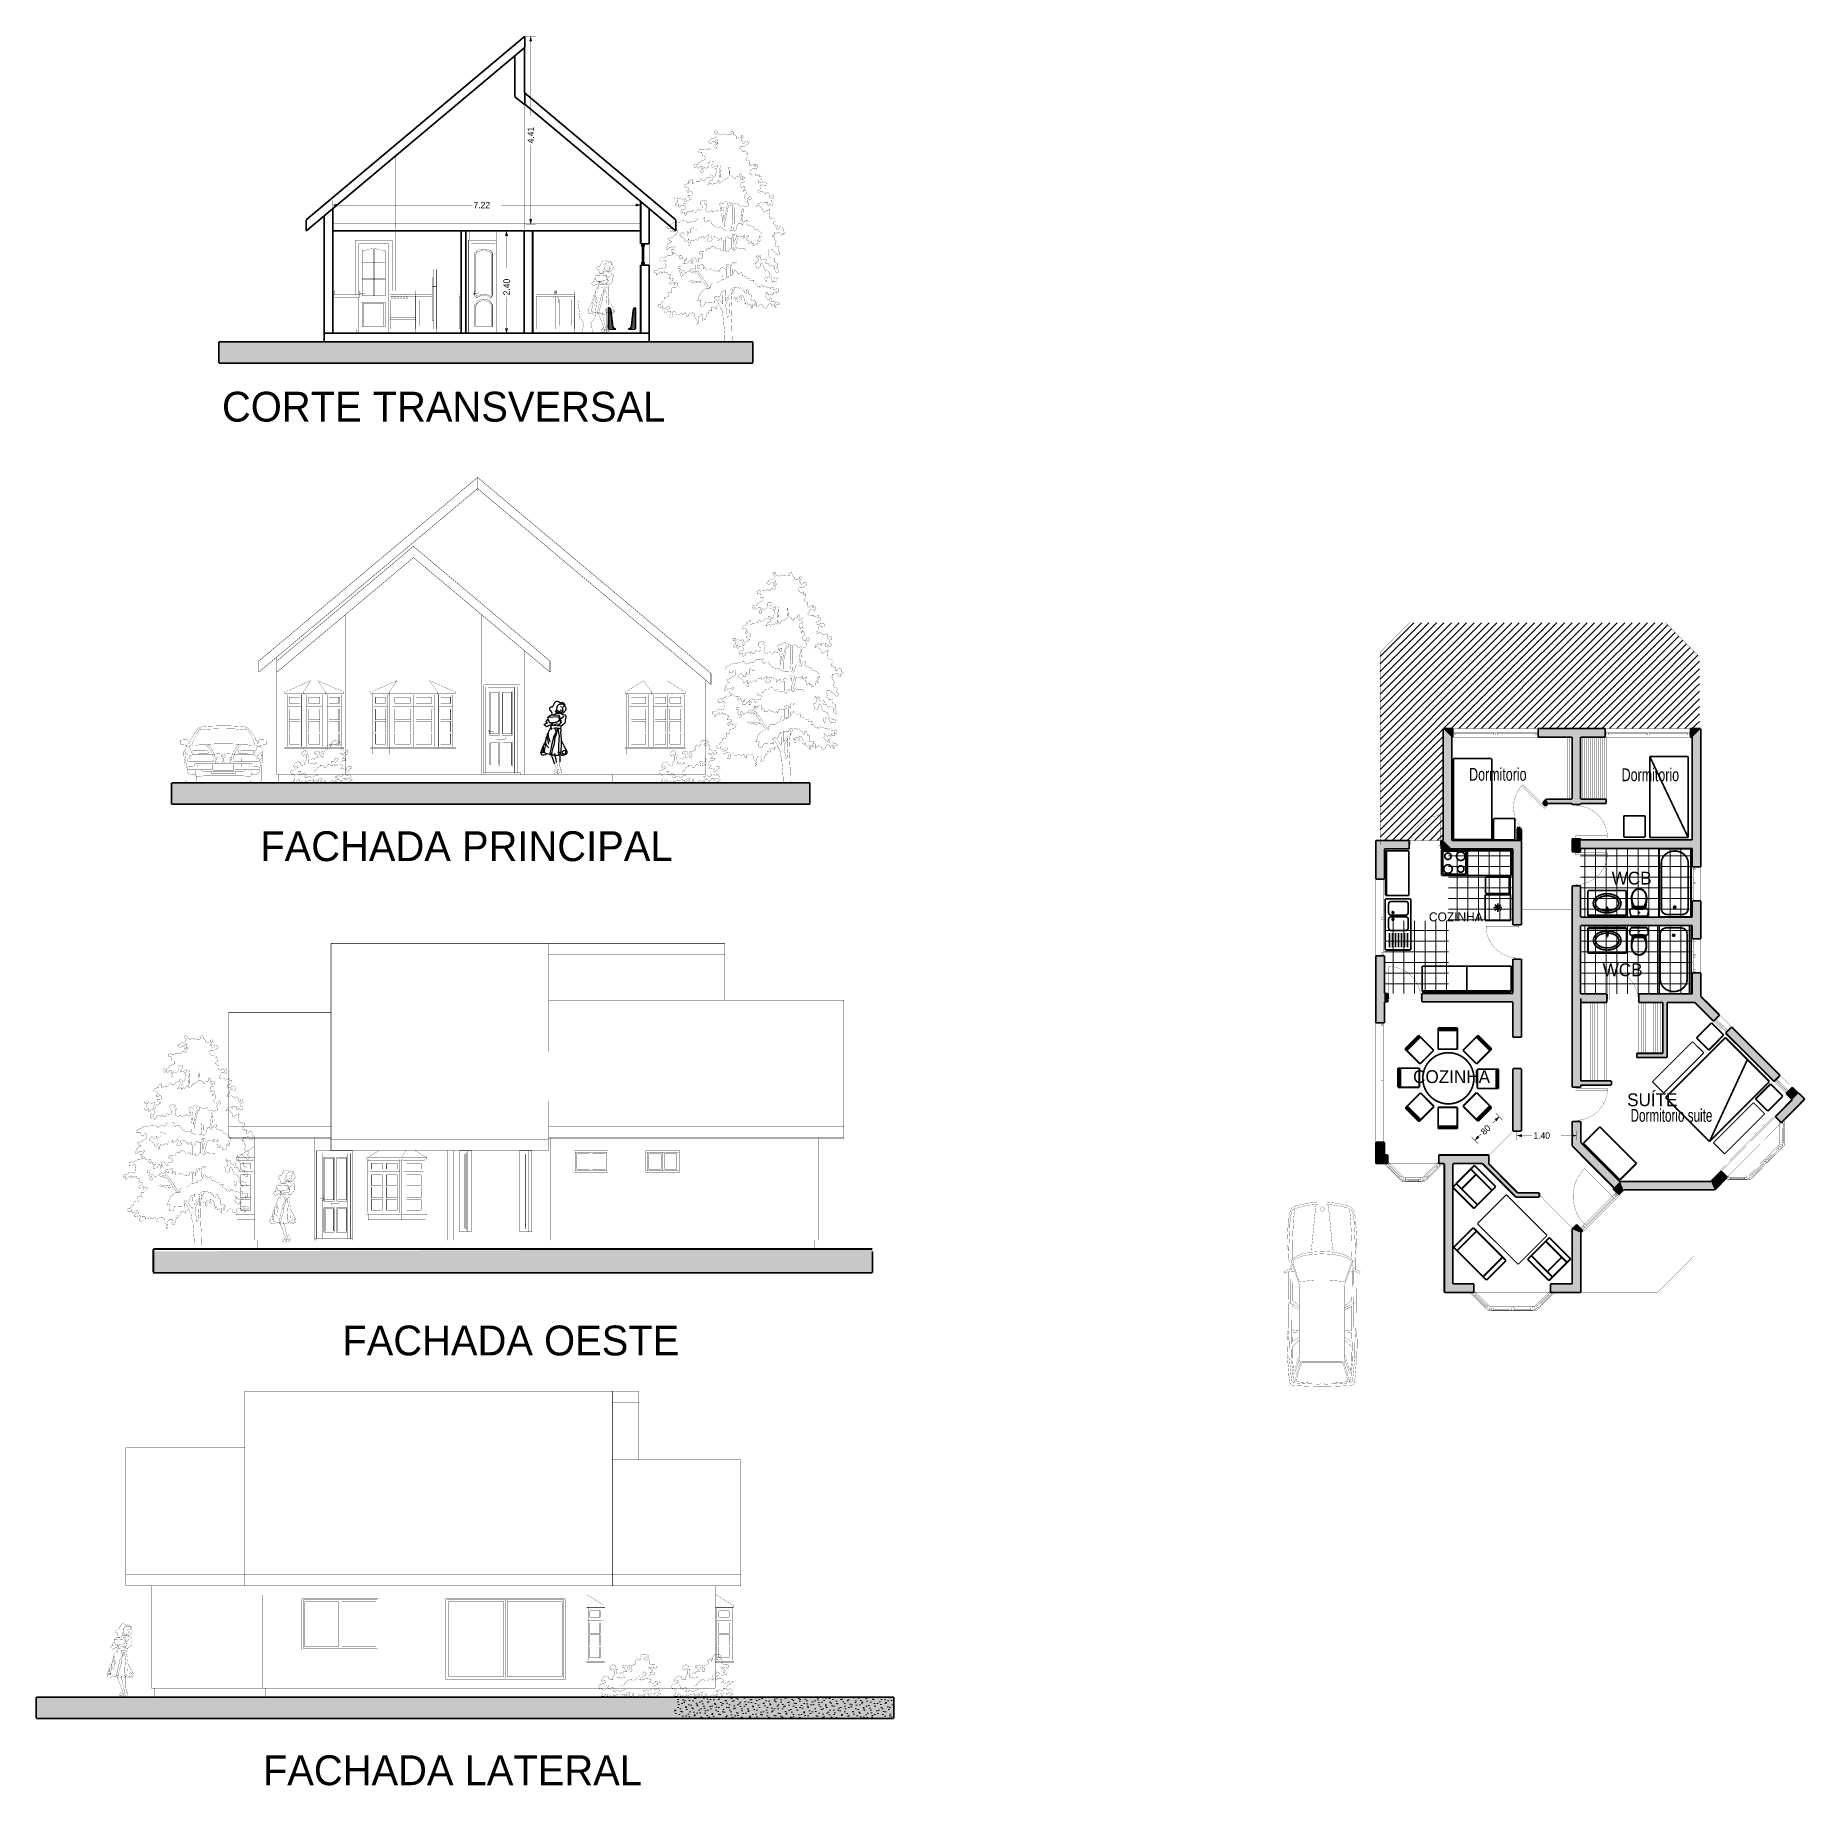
# Model space of a CAD drawing. Extents: x -27.1 to 14.4, y -13.6 to 27.5.
import ezdxf
from ezdxf.enums import TextEntityAlignment as Align

# ---------------------------------------------------------------- set-up
doc = ezdxf.new("R2010")
doc.units = 0
doc.header["$MEASUREMENT"] = 0
doc.linetypes.add('RAYAS', pattern=[0.282222, 0.141111, -0.141111])
for name, color, linetype, lineweight, plot in [('CLOSET', 7, 'Continuous', 0, False), ('COTAS', 7, 'Continuous', 0, False), ('CUBIERTAS', 7, 'Continuous', 0, False), ('MOBILIARIO', 7, 'Continuous', 0, False), ('MUROS_EXTERIORES', 7, 'Continuous', 0, False), ('TEXTO', 7, 'Continuous', 0, False), ('TRAMAS', 7, 'Continuous', 0, False)]:
    doc.layers.add(name, color=color, linetype=linetype, lineweight=lineweight, plot=plot)
pattern_1 = [(0, (0, 0), (0, 0.25), []), (90, (0, 0), (-0.25, 0), [])]
pattern_2 = [(45, (0, 0), (-0.08838835, 0.08838835), [])]
pattern_3 = [(0, (0, 0), (0, 0.4), [0.1, -0.3]), (0, (0, 0.1), (0, 0.4), [0.1, -0.3]), (90, (0, 0), (-0.4, 0), [0.1, -0.3]), (90, (0.1, 0), (-0.4, 0), [0.1, -0.3]), (0, (0.2, 0.2), (0, 0.4), [0.1, -0.3]), (0, (0.2, 0.3), (0, 0.4), [0.1, -0.3]), (90, (0.2, 0.2), (-0.4, 0), [0.1, -0.3]), (90, (0.3, 0.2), (-0.4, 0), [0.1, -0.3]), (45, (0.1, 0.1), (-0.2, 0.2), [0.1414214, -0.1414214]), (-45, (0.1, 0), (0.2, 0.2), [0.1414214, -0.1414214])]
pattern_4 = [(0, (0, 0), (0, 0.035), [0, -0.035])]
pattern_5 = [(45, (0, 0.3), (-0.0954594, 0.0954594), [0, -0.09, 0, -0.135]), (110, (0.3, 0.3), (-0.1268585, -0.0461727), [0, -0.066, 0, -0.114])]
pattern_6 = [(0, (1000000, 1000000), (0, 1000000), [1e-05, -1000000])]
pattern_7 = [(0, (0, 0), (0, 0.035), [])]

msp = doc.modelspace()

# ---------------------------------------------------------------- texts
at = {"color": 102, "width": 0.728571}
msp.add_text('Dormitorio', height=0.3, dxfattribs=at).set_placement((10.784, 10.151), align=Align.MIDDLE_CENTER)
at = {"layer": 'TEXTO', "linetype": 'Continuous', "lineweight": 0}
for s, p in [('CORTE TRANSVERSAL', (-22.73, 18.436)), ('FACHADA PRINCIPAL', (-21.832, 8.127)), ('FACHADA OESTE', (-19.906, -3.467)), ('FACHADA LATERAL', (-21.77, -13.547))]:
    msp.add_text(s, height=0.7, dxfattribs=at).set_placement(p)
at = {"layer": 'TEXTO', "color": 3, "linetype": 'Continuous', "lineweight": 0}
for s, height, p in [('WCB', 0.3, (9.876, 7.578)), ('COZINHA', 0.21, (5.588, 6.715)), ('WCB', 0.3, (9.664, 5.428)), ('COZINHA', 0.3, (5.217, 2.922)), ('SUÍTE', 0.3, (10.239, 2.379))]:
    msp.add_text(s, height=height, dxfattribs=at).set_placement(p)

# ---------------------------------------------------------------- blocks, each defined once
blk = doc.blocks.new('FILL_1')
at = {"layer": 'TRAMAS', "linetype": 'Continuous'}
h = blk.add_hatch(dxfattribs=at)
h.set_pattern_fill('BALDOSA_CERAMICA', color=251, scale=0.25, style=0)
h.set_pattern_definition(pattern_1)
h.paths.add_polyline_path([(9.147, 5.012), (9.147, 6.614), (11.768, 6.614), (11.768, 5.012)], flags=0)
blk = doc.blocks.new('FILL_2')
at = {"layer": 'TRAMAS', "linetype": 'Continuous'}
h = blk.add_hatch(dxfattribs=at)
h.set_pattern_fill('BALDOSA_CERAMICA', color=251, scale=0.25, style=0)
h.set_pattern_definition(pattern_1)
h.paths.add_polyline_path([(11.768, 8.423), (11.768, 6.814), (9.147, 6.814), (9.147, 8.423)], flags=0)
blk = doc.blocks.new('FILL_5')
at = {"layer": 'TRAMAS', "linetype": 'Continuous'}
h = blk.add_hatch(dxfattribs=at)
h.set_pattern_fill('BALDOSA_CERAMICA', color=251, scale=0.25, style=0)
h.set_pattern_definition(pattern_1)
h.paths.add_polyline_path([(6.05, 6.723), (4.543, 6.723), (4.543, 5.023), (6.05, 5.023)], flags=0)
blk = doc.blocks.new('FILL_7')
at = {"layer": 'TRAMAS', "linetype": 'Continuous'}
h = blk.add_hatch(dxfattribs=at)
h.set_pattern_fill('BLOQUE_MAMPOSTERIA', color=251, scale=0.0025, angle=45, style=0)
h.set_pattern_definition(pattern_2)
h.paths.add_polyline_path([(4.45, 12.339), (4.45, 11.123), (4.443, 11.123), (4.443, 13.027), (5.135, 13.719), (11.137, 13.719), (11.933, 12.921), (11.933, 11.236), (11.85, 11.236), (11.85, 12.339)], flags=0)
blk = doc.blocks.new('FILL_8')
at = {"layer": 'TRAMAS', "linetype": 'Continuous'}
h = blk.add_hatch(dxfattribs=at)
h.set_pattern_fill('BLOQUE_MAMPOSTERIA', color=251, scale=0.0025, angle=45, style=0)
h.set_pattern_definition(pattern_2)
h.paths.add_polyline_path([(5.923, 11.123), (5.923, 11.236), (6.05, 11.236), (6.05, 12.339), (4.45, 12.339), (4.45, 11.123)], flags=0)
blk = doc.blocks.new('FILL_9')
at = {"layer": 'TRAMAS', "linetype": 'Continuous'}
h = blk.add_hatch(dxfattribs=at)
h.set_pattern_fill('BLOQUE_MAMPOSTERIA', color=251, scale=0.0025, angle=45, style=0)
h.set_pattern_definition(pattern_2)
h.paths.add_polyline_path([(6.05, 11.236), (6.05, 12.339), (7.65, 12.339), (7.65, 11.236)], flags=0)
blk = doc.blocks.new('FILL_10')
at = {"layer": 'TRAMAS', "linetype": 'Continuous'}
h = blk.add_hatch(dxfattribs=at)
h.set_pattern_fill('BLOQUE_MAMPOSTERIA', color=251, scale=0.0025, angle=45, style=0)
h.set_pattern_definition(pattern_2)
h.paths.add_polyline_path([(7.65, 11.236), (7.65, 12.339), (9.05, 12.339), (9.05, 11.236)], flags=0)
blk = doc.blocks.new('FILL_11')
at = {"layer": 'TRAMAS', "linetype": 'Continuous'}
h = blk.add_hatch(dxfattribs=at)
h.set_pattern_fill('BLOQUE_MAMPOSTERIA', color=251, scale=0.0025, angle=45, style=0)
h.set_pattern_definition(pattern_2)
h.paths.add_polyline_path([(9.05, 11.236), (9.05, 12.339), (11.85, 12.339), (11.85, 11.236)], flags=0)
blk = doc.blocks.new('FILL_12')
at = {"layer": 'TRAMAS', "linetype": 'Continuous'}
h = blk.add_hatch(dxfattribs=at)
h.set_pattern_fill('BLOQUE_MAMPOSTERIA', color=251, scale=0.0025, angle=45, style=0)
h.set_pattern_definition(pattern_2)
h.paths.add_polyline_path([(5.923, 8.612), (4.45, 8.612), (4.45, 11.123), (5.923, 11.123)], flags=0)
blk = doc.blocks.new('FILL_13')
at = {"layer": 'TRAMAS', "linetype": 'Continuous'}
h = blk.add_hatch(dxfattribs=at)
h.set_pattern_fill('PAVIMENTO_MOSAICO_DE_PIEDRA', color=251, scale=0.1, style=0)
h.set_pattern_definition(pattern_3)
h.paths.add_polyline_path([(-23.913, 9.46), (-23.913, 9.96), (-8.935, 9.96), (-8.935, 9.46)], flags=0)
blk = doc.blocks.new('FILL_14')
at = {"layer": 'TRAMAS', "linetype": 'Continuous'}
h = blk.add_hatch(dxfattribs=at)
h.set_pattern_fill('25__', color=251, scale=0.0007, style=0)
h.set_pattern_definition(pattern_4)
h.paths.add_polyline_path([(-23.913, 9.46), (-23.913, 9.96), (-8.935, 9.96), (-8.935, 9.46)], flags=0)
blk = doc.blocks.new('FILL_15')
at = {"layer": 'TRAMAS', "linetype": 'Continuous'}
h = blk.add_hatch(dxfattribs=at)
h.set_pattern_fill('ALFOMBRA', color=251, scale=0.006, style=0)
h.set_pattern_definition(pattern_5)
h.paths.add_polyline_path([(-8.935, 9.96), (-8.935, 9.46), (-23.913, 9.46), (-23.913, 9.96)], flags=0)
blk = doc.blocks.new('FILL_16')
at = {"layer": 'TRAMAS', "linetype": 'Continuous'}
h = blk.add_hatch(dxfattribs=at)
h.set_pattern_fill('25__', color=251, scale=0.0007, style=0)
h.set_pattern_definition(pattern_4)
h.paths.add_polyline_path([(-27.088, -11.982), (-27.088, -11.482), (-12.11, -11.482), (-12.11, -11.982)], flags=0)
blk = doc.blocks.new('FILL_17')
at = {"layer": 'TRAMAS', "linetype": 'Continuous'}
h = blk.add_hatch(dxfattribs=at)
h.set_pattern_fill('ALFOMBRA', color=251, scale=0.006, style=0)
h.set_pattern_definition(pattern_5)
h.paths.add_polyline_path([(-7.467, -0.971), (-7.467, -1.527), (-24.341, -1.527), (-24.341, -1.027)], flags=0)
blk = doc.blocks.new('FILL_36')
at = {"layer": 'TRAMAS', "linetype": 'Continuous'}
h = blk.add_hatch(dxfattribs=at)
h.set_pattern_fill('ALFOMBRA', color=251, scale=0.006, style=0)
h.set_pattern_definition(pattern_5)
h.paths.add_polyline_path([(-10.274, 20.307), (-10.274, 19.807), (-22.803, 19.807), (-22.803, 20.307)], flags=0)
blk = doc.blocks.new('FILL_37')
at = {"layer": 'TRAMAS', "linetype": 'Continuous'}
h = blk.add_hatch(dxfattribs=at)
h.set_pattern_fill('ALFOMBRA', color=251, scale=0.006, style=0)
h.set_pattern_definition(pattern_5)
h.paths.add_polyline_path([(-12.11, -11.482), (-12.11, -11.982), (-27.088, -11.982), (-27.088, -11.482)], flags=0)
blk = doc.blocks.new('FILL_38')
at = {"layer": 'TRAMAS', "linetype": 'Continuous'}
h = blk.add_hatch(dxfattribs=at)
h.set_pattern_fill('PAVIMENTO_MOSAICO_DE_PIEDRA', color=251, scale=0.1, style=0)
h.set_pattern_definition(pattern_3)
h.paths.add_polyline_path([(-21.947, -11.982), (-21.947, -11.482), (-6.969, -11.482), (-6.969, -11.982)], flags=0)
blk = doc.blocks.new('FILL_39')
at = {"layer": 'TRAMAS', "linetype": 'Continuous'}
h = blk.add_hatch(dxfattribs=at)
h.set_pattern_fill('25__', color=251, scale=0.0007, style=0)
h.set_pattern_definition(pattern_4)
h.paths.add_polyline_path([(-12.11, -11.982), (-12.11, -11.482), (-6.969, -11.482), (-6.969, -11.982)], flags=0)
blk = doc.blocks.new('FILL_40')
at = {"layer": 'TRAMAS', "linetype": 'Continuous'}
h = blk.add_hatch(dxfattribs=at)
h.set_pattern_fill('25__', color=251, scale=0.0007, style=0)
h.set_pattern_definition(pattern_4)
h.paths.add_polyline_path([(-21.947, -11.982), (-21.947, -11.482), (-12.11, -11.482), (-12.11, -11.982)], flags=0)
blk = doc.blocks.new('FILL_41')
at = {"layer": 'TRAMAS', "linetype": 'Continuous'}
h = blk.add_hatch(dxfattribs=at)
h.set_pattern_fill('ALFOMBRA', color=251, scale=0.006, style=0)
h.set_pattern_definition(pattern_5)
h.paths.add_polyline_path([(-12.11, -11.482), (-12.11, -11.982), (-21.947, -11.982), (-21.947, -11.482)], flags=0)
blk = doc.blocks.new('FILL_42')
at = {"layer": 'TRAMAS', "linetype": 'Continuous'}
h = blk.add_hatch(dxfattribs=at)
h.set_pattern_fill('ALFOMBRA', color=251, scale=0.006, style=0)
h.set_pattern_definition(pattern_5)
h.paths.add_polyline_path([(-6.969, -11.482), (-6.969, -11.982), (-12.11, -11.982), (-12.11, -11.482)], flags=0)
blk = doc.blocks.new('FILL_32')
at = {"layer": 'CUBIERTAS', "linetype": 'Continuous'}
h = blk.add_hatch(dxfattribs=at)
h.set_pattern_fill('CAMARA_DE_AIRE', color=5, scale=1000000.0, style=0)
h.set_pattern_definition(pattern_6)
h.paths.add_polyline_path([(-12.082, 22.907), (-12.082, 23.168), (-15.626, 26.143), (-15.626, 25.882)], flags=0)
blk = doc.blocks.new('FILL_33')
at = {"layer": 'CUBIERTAS', "linetype": 'Continuous'}
h = blk.add_hatch(dxfattribs=at)
h.set_pattern_fill('CAMARA_DE_AIRE', color=5, scale=1000000.0, style=0)
h.set_pattern_definition(pattern_6)
h.paths.add_polyline_path([(-15.624, 27.213), (-15.624, 27.474), (-20.755, 23.168), (-20.755, 22.907)], flags=0)
blk = doc.blocks.new('FILL_34')
at = {"layer": 'MUROS_EXTERIORES', "linetype": 'Continuous'}
h = blk.add_hatch(dxfattribs=at)
h.set_pattern_fill('VACIO', color=5, scale=1000000.0, style=0)
h.set_pattern_definition(pattern_6)
h.paths.add_polyline_path([(-12.706, 20.507), (-12.706, 22.107), (-12.906, 22.107), (-12.906, 20.507)], flags=0)
blk = doc.blocks.new('FILL_35')
at = {"layer": 'MUROS_EXTERIORES', "linetype": 'Continuous'}
h = blk.add_hatch(dxfattribs=at)
h.set_pattern_fill('VACIO', color=5, scale=1000000.0, style=0)
h.set_pattern_definition(pattern_6)
h.paths.add_polyline_path([(-12.706, 22.607), (-12.706, 23.431), (-12.906, 23.599), (-12.906, 22.607)], flags=0)
blk = doc.blocks.new('V2_BATIENTE_65_1')
at = {"color": 7, "linetype": 'Continuous', "const_width": 0.005}
for points in [[(0.4, 0), (-0.4, 0)], [(-0.4, 0), (-0.4, -0.05)], [(-0.37, 0), (-0.37, -0.05)], [(-0.33, -0.05), (-0.33, 0)], [(-0.04, 0), (-0.04, -0.0508)], [(0, 0), (0, -0.05)], [(0.04, 0), (0.04, -0.0508)], [(0.33, -0.05), (0.33, 0)], [(0.37, 0), (0.37, -0.05)], [(0.4, -0.05), (0.4, 0)], [(-0.4, -0.05), (0.4, -0.05)], [(-0.33, -0.025), (-0.04, -0.025)], [(0.33, -0.025), (0.04, -0.025)]]:
    blk.add_lwpolyline(points, dxfattribs=at)
blk = doc.blocks.new('V2_BATIENTE_65_2')
at = {"color": 7, "linetype": 'Continuous', "const_width": 0.005}
for points in [[(0.4, 0), (-0.4, 0)], [(-0.4, 0), (-0.4, -0.05)], [(-0.37, 0), (-0.37, -0.05)], [(-0.33, -0.05), (-0.33, 0)], [(-0.04, 0), (-0.04, -0.0508)], [(0, 0), (0, -0.05)], [(0.04, 0), (0.04, -0.0508)], [(0.33, -0.05), (0.33, 0)], [(0.37, 0), (0.37, -0.05)], [(0.4, -0.05), (0.4, 0)], [(-0.4, -0.05), (0.4, -0.05)], [(-0.33, -0.025), (-0.04, -0.025)], [(0.33, -0.025), (0.04, -0.025)]]:
    blk.add_lwpolyline(points, dxfattribs=at)
blk = doc.blocks.new('WALL_1', base_point=(11.868, 4.912))
at = {"layer": 'MUROS_EXTERIORES', "linetype": 'Continuous'}
for points in [[(11.968, 11.236), (11.768, 11.036), (11.768, 7.992), (11.968, 7.992)], [(11.968, 7.192), (11.768, 7.192), (11.768, 6.306), (11.968, 6.306)], [(11.968, 5.506), (11.768, 5.506), (11.768, 4.871), (11.968, 4.954)]]:
    blk.add_hatch(color=254, dxfattribs=at).paths.add_polyline_path(points, flags=0)
at = {"color": 5, "linetype": 'Continuous', "const_width": 0.04}
for points in [[(11.968, 7.992), (11.968, 11.236)], [(11.768, 11.036), (11.768, 8.623)], [(11.768, 8.423), (11.768, 7.992)], [(11.768, 7.992), (11.968, 7.992)], [(11.768, 7.192), (11.968, 7.192)], [(11.768, 7.192), (11.768, 6.814)], [(11.968, 6.306), (11.968, 7.192)], [(11.768, 6.614), (11.768, 6.306)], [(11.768, 6.306), (11.968, 6.306)], [(11.768, 5.506), (11.968, 5.506)], [(11.768, 5.506), (11.768, 5.012)], [(11.968, 4.954), (11.968, 5.506)]]:
    blk.add_lwpolyline(points, dxfattribs=at)
at = {"color": 7, "linetype": 'Continuous', "const_width": 0.005}
for points in [[(11.768, 7.992), (11.768, 7.192)], [(11.968, 7.192), (11.968, 7.992)], [(11.768, 6.306), (11.768, 5.506)], [(11.968, 5.506), (11.968, 6.306)]]:
    blk.add_lwpolyline(points, dxfattribs=at)
at = {"xscale": -1, "rotation": 270}
blk.add_blockref('V2_BATIENTE_65_2', (11.848, 7.592), dxfattribs=at)
at = {"rotation": 270}
blk.add_blockref('V2_BATIENTE_65_1', (11.848, 5.906), dxfattribs=at)
blk = doc.blocks.new('PUERTA_1_M_65_1')
at = {"color": 0, "linetype": 'Continuous', "const_width": 0.005}
blk.add_lwpolyline([(0.306, 0.699, 0.395759), (-0.35, 0, 0.395759)], format="xyb", dxfattribs=at)
for points in [[(0.35, 0.7), (0.306, 0.7)], [(0.306, 0), (0.306, 0.7)], [(0.35, 0), (0.35, 0.7)], [(0.35, 0), (0.306, 0)]]:
    blk.add_lwpolyline(points, dxfattribs=at)
blk = doc.blocks.new('WALL_2', base_point=(6.023, 8.512))
at = {"layer": 'MUROS_EXTERIORES', "linetype": 'Continuous'}
for points in [[(4.343, 8.612), (4.543, 8.412), (5.127, 8.412), (5.127, 8.612)], [(5.878, 8.612), (5.878, 8.412), (6.123, 8.412), (5.923, 8.612)]]:
    blk.add_hatch(color=254, dxfattribs=at).paths.add_polyline_path(points, flags=0)
at = {"color": 5, "linetype": 'Continuous', "const_width": 0.04}
for points in [[(5.127, 8.612), (4.343, 8.612)], [(4.543, 8.412), (5.127, 8.412)], [(5.127, 8.412), (5.127, 8.612)], [(5.878, 8.412), (5.878, 8.612)], [(5.923, 8.612), (5.878, 8.612)], [(5.878, 8.412), (6.123, 8.412)]]:
    blk.add_lwpolyline(points, dxfattribs=at)
at = {"color": 7}
blk.add_blockref('PUERTA_1_M_65_1', (5.502, 8.492), dxfattribs=at)
blk = doc.blocks.new('WALL_3', base_point=(6.023, 11.136))
at = {"layer": 'MUROS_EXTERIORES', "linetype": 'Continuous'}
blk.add_hatch(color=254, dxfattribs=at).paths.add_polyline_path([(5.923, 11.236), (5.923, 8.612), (6.123, 8.412), (6.123, 11.036)], flags=0)
at = {"color": 5, "linetype": 'Continuous', "const_width": 0.04}
for points in [[(5.923, 11.236), (5.923, 8.612)], [(6.123, 8.612), (6.123, 11.036)]]:
    blk.add_lwpolyline(points, dxfattribs=at)
blk = doc.blocks.new('V2_BATIENTE_65_3')
at = {"color": 7, "linetype": 'Continuous', "const_width": 0.005}
for points in [[(1, 0), (-1, 0)], [(-1, 0), (-1, -0.05)], [(-0.97, 0), (-0.97, -0.05)], [(-0.93, -0.05), (-0.93, 0)], [(-0.04, 0), (-0.04, -0.0508)], [(0, 0), (0, -0.05)], [(0.04, 0), (0.04, -0.0508)], [(0.93, -0.05), (0.93, 0)], [(0.97, 0), (0.97, -0.05)], [(1, -0.05), (1, 0)], [(-1, -0.05), (1, -0.05)], [(-0.93, -0.025), (-0.04, -0.025)], [(0.93, -0.025), (0.04, -0.025)]]:
    blk.add_lwpolyline(points, dxfattribs=at)
blk = doc.blocks.new('V2_BATIENTE_65_4')
at = {"color": 7, "linetype": 'Continuous', "const_width": 0.005}
for points in [[(1, 0), (-1, 0)], [(-1, 0), (-1, -0.05)], [(-0.97, 0), (-0.97, -0.05)], [(-0.93, -0.05), (-0.93, 0)], [(-0.04, 0), (-0.04, -0.0508)], [(0, 0), (0, -0.05)], [(0.04, 0), (0.04, -0.0508)], [(0.93, -0.05), (0.93, 0)], [(0.97, 0), (0.97, -0.05)], [(1, -0.05), (1, 0)], [(-1, -0.05), (1, -0.05)], [(-0.93, -0.025), (-0.04, -0.025)], [(0.93, -0.025), (0.04, -0.025)]]:
    blk.add_lwpolyline(points, dxfattribs=at)
blk = doc.blocks.new('WALL_4', base_point=(11.868, 11.136))
at = {"layer": 'MUROS_EXTERIORES', "linetype": 'Continuous'}
for points in [[(5.923, 11.236), (6.123, 11.036), (6.149, 11.036), (6.149, 11.236)], [(8.149, 11.236), (8.149, 11.036), (9.725, 11.036), (9.725, 11.236)], [(11.725, 11.236), (11.725, 11.036), (11.768, 11.036), (11.968, 11.236)]]:
    blk.add_hatch(color=254, dxfattribs=at).paths.add_polyline_path(points, flags=0)
at = {"color": 5, "linetype": 'Continuous', "const_width": 0.04}
for points in [[(6.149, 11.236), (5.923, 11.236)], [(6.149, 11.036), (6.149, 11.236)], [(8.149, 11.036), (8.149, 11.236)], [(9.725, 11.236), (8.149, 11.236)], [(9.725, 11.036), (9.725, 11.236)], [(11.725, 11.036), (11.725, 11.236)], [(11.968, 11.236), (11.725, 11.236)], [(6.123, 11.036), (6.149, 11.036)], [(8.149, 11.036), (8.947, 11.036)], [(9.147, 11.036), (9.725, 11.036)], [(11.725, 11.036), (11.768, 11.036)]]:
    blk.add_lwpolyline(points, dxfattribs=at)
at = {"color": 7, "linetype": 'Continuous', "const_width": 0.005}
for points in [[(8.149, 11.236), (6.149, 11.236)], [(11.725, 11.236), (9.725, 11.236)], [(6.149, 11.036), (8.149, 11.036)], [(9.725, 11.036), (11.725, 11.036)]]:
    blk.add_lwpolyline(points, dxfattribs=at)
at = {"xscale": -1}
for name, p in [('V2_BATIENTE_65_3', (7.149, 11.136)), ('V2_BATIENTE_65_4', (10.725, 11.136))]:
    blk.add_blockref(name, p, dxfattribs=at)
blk = doc.blocks.new('WALL_5', base_point=(9.047, 8.523))
at = {"layer": 'MUROS_EXTERIORES', "linetype": 'Continuous'}
blk.add_hatch(color=254, dxfattribs=at).paths.add_polyline_path([(9.147, 8.423), (11.768, 8.423), (11.768, 8.623), (9.147, 8.623)], flags=0)
at = {"color": 5, "linetype": 'Continuous', "const_width": 0.04}
for points in [[(11.768, 8.623), (9.147, 8.623)], [(9.147, 8.423), (11.768, 8.423)]]:
    blk.add_lwpolyline(points, dxfattribs=at)
blk = doc.blocks.new('WALL_6', base_point=(9.047, 6.714))
at = {"layer": 'MUROS_EXTERIORES', "linetype": 'Continuous'}
blk.add_hatch(color=254, dxfattribs=at).paths.add_polyline_path([(9.147, 6.614), (11.768, 6.614), (11.768, 6.814), (9.147, 6.814)], flags=0)
at = {"color": 5, "linetype": 'Continuous', "const_width": 0.04}
for points in [[(11.768, 6.814), (9.147, 6.814)], [(9.147, 6.614), (11.768, 6.614)]]:
    blk.add_lwpolyline(points, dxfattribs=at)
blk = doc.blocks.new('WALL_7', base_point=(9.047, 9.53))
at = {"layer": 'MUROS_EXTERIORES', "linetype": 'Continuous'}
blk.add_hatch(color=254, dxfattribs=at).paths.add_polyline_path([(9.147, 9.48), (9.747, 9.48), (9.747, 9.58), (9.147, 9.58)], flags=0)
at = {"color": 5, "linetype": 'Continuous', "const_width": 0.04}
for points in [[(9.747, 9.58), (9.147, 9.58)], [(9.747, 9.48), (9.747, 9.58)], [(9.147, 9.48), (9.747, 9.48)]]:
    blk.add_lwpolyline(points, dxfattribs=at)
blk = doc.blocks.new('WALL_8', base_point=(9.05, -1.891))
at = {"layer": 'MUROS_EXTERIORES', "linetype": 'Continuous'}
blk.add_hatch(color=254, dxfattribs=at).paths.add_polyline_path([(9.15, -1.991), (9.15, -0.588), (8.95, -0.505), (8.95, -1.791)], flags=0)
at = {"color": 5, "linetype": 'Continuous', "const_width": 0.04}
for points in [[(8.95, -0.505), (8.95, -1.791)], [(9.15, -1.991), (9.15, -0.588)]]:
    blk.add_lwpolyline(points, dxfattribs=at)
blk = doc.blocks.new('VENTANA_SALIENTE_ANGULO__5')
at = {"color": 7, "linetype": 'Continuous', "const_width": 0.005}
for points in [[(-0.992, 0.12), (-0.562, 0.55)], [(-0.928, 0.162), (-0.602, 0.489)], [(-0.9, 0.071), (-0.521, 0.45)], [(-0.566, 0.454), (-0.893, 0.127)], [(-0.868, 0.187), (-0.627, 0.429)], [(-0.644, 0.446), (-0.609, 0.411)], [(-0.602, 0.489), (-0.566, 0.454)], [(-0.549, 0.52), (-0.591, 0.478)], [(-0.581, 0.439), (-0.556, 0.415)], [(-0.562, 0.55), (0.562, 0.55)], [(-0.549, 0.52), (-0.491, 0.52)], [(-0.521, 0.45), (-0.549, 0.52)], [(-0.521, 0.45), (0.521, 0.45)], [(-0.491, 0.535), (-0.005, 0.535)], [(-0.491, 0.485), (-0.491, 0.535)], [(-0.005, 0.485), (-0.491, 0.485)], [(-0.471, 0.485), (-0.471, 0.45)], [(-0.431, 0.535), (-0.431, 0.485)], [(-0.431, 0.51), (-0.065, 0.51)], [(-0.065, 0.535), (-0.065, 0.485)], [(-0.025, 0.485), (-0.025, 0.45)], [(-0.005, 0.535), (-0.005, 0.485)], [(-0.005, 0.52), (0.005, 0.52)], [(0.005, 0.535), (0.491, 0.535)], [(0.005, 0.485), (0.005, 0.535)], [(0.491, 0.485), (0.005, 0.485)], [(0.025, 0.485), (0.025, 0.45)], [(0.065, 0.535), (0.065, 0.485)], [(0.065, 0.51), (0.431, 0.51)], [(0.431, 0.535), (0.431, 0.485)], [(0.471, 0.485), (0.471, 0.45)], [(0.491, 0.535), (0.491, 0.485)], [(0.549, 0.52), (0.491, 0.52)], [(0.521, 0.45), (0.549, 0.52)], [(0.521, 0.45), (0.9, 0.071)], [(0.549, 0.52), (0.591, 0.478)], [(0.581, 0.439), (0.556, 0.415)], [(0.562, 0.55), (0.992, 0.12)], [(0.602, 0.489), (0.566, 0.454)], [(0.566, 0.454), (0.893, 0.127)], [(0.928, 0.162), (0.602, 0.489)], [(0.644, 0.446), (0.609, 0.411)], [(0.868, 0.187), (0.627, 0.429)], [(-0.949, 0.12), (-0.918, 0.152)], [(-0.893, 0.127), (-0.928, 0.162)], [(-0.886, 0.205), (-0.851, 0.169)], [(-0.879, 0.141), (-0.854, 0.116)], [(0.886, 0.205), (0.851, 0.169)], [(0.879, 0.141), (0.854, 0.116)], [(0.893, 0.127), (0.928, 0.162)], [(0.949, 0.12), (0.918, 0.152)], [(-0.9, -0.08), (-0.9, -0.11)], [(-0.9, -0.11), (0.9, -0.11)], [(0.9, -0.11), (0.9, -0.08)]]:
    blk.add_lwpolyline(points, dxfattribs=at)
at = {"color": 7, "linetype": 'RAYAS', "const_width": 0.005}
for points in [[(-0.9, 0.12), (0.9, 0.12)], [(-0.9, -0.08), (0.9, -0.08)]]:
    blk.add_lwpolyline(points, dxfattribs=at)
blk = doc.blocks.new('WALL_9', base_point=(6.05, -1.891))
at = {"layer": 'MUROS_EXTERIORES', "linetype": 'Continuous'}
for points in [[(6.64, -1.991), (6.64, -1.791), (6.15, -1.791), (5.95, -1.991)], [(9.15, -1.991), (8.95, -1.791), (8.44, -1.791), (8.44, -1.991)]]:
    blk.add_hatch(color=254, dxfattribs=at).paths.add_polyline_path(points, flags=0)
at = {"color": 5, "linetype": 'Continuous', "const_width": 0.04}
for points in [[(5.95, -1.991), (6.64, -1.991)], [(6.64, -1.791), (6.15, -1.791)], [(6.64, -1.791), (6.64, -1.991)], [(8.44, -1.791), (8.44, -1.991)], [(8.95, -1.791), (8.44, -1.791)], [(8.44, -1.991), (9.15, -1.991)]]:
    blk.add_lwpolyline(points, dxfattribs=at)
at = {"xscale": -1, "rotation": 180}
blk.add_blockref('VENTANA_SALIENTE_ANGULO__5', (7.54, -1.871), dxfattribs=at)
blk = doc.blocks.new('PUERTA_1_M_65_2')
at = {"color": 0, "linetype": 'Continuous', "const_width": 0.005}
blk.add_lwpolyline([(0.331, 0.749, 0.396979), (-0.375, 0, 0.396979)], format="xyb", dxfattribs=at)
for points in [[(0.375, 0.75), (0.331, 0.75)], [(0.331, 0), (0.331, 0.75)], [(0.375, 0), (0.375, 0.75)], [(0.375, 0), (0.331, 0)]]:
    blk.add_lwpolyline(points, dxfattribs=at)
blk = doc.blocks.new('PUERTA_1_M_65_3')
at = {"color": 0, "linetype": 'Continuous', "const_width": 0.005}
blk.add_lwpolyline([(0.331, 0.749, 0.396979), (-0.375, 0, 0.396979)], format="xyb", dxfattribs=at)
for points in [[(0.375, 0.75), (0.331, 0.75)], [(0.331, 0), (0.331, 0.75)], [(0.375, 0), (0.375, 0.75)], [(0.375, 0), (0.331, 0)]]:
    blk.add_lwpolyline(points, dxfattribs=at)
blk = doc.blocks.new('WALL_10', base_point=(9.047, 11.136))
at = {"layer": 'MUROS_EXTERIORES', "linetype": 'Continuous'}
for points in [[(8.947, 9.453), (9.147, 9.453), (9.147, 11.036), (8.947, 11.036)], [(8.947, 8.345), (9.147, 8.345), (9.147, 8.652), (8.947, 8.652)], [(8.947, 4.711), (9.147, 4.911), (9.147, 7.544), (8.947, 7.544)]]:
    blk.add_hatch(color=254, dxfattribs=at).paths.add_polyline_path(points, flags=0)
at = {"color": 5, "linetype": 'Continuous', "const_width": 0.04}
for points in [[(8.947, 11.036), (8.947, 9.58)], [(9.147, 9.58), (9.147, 11.036)], [(8.947, 9.48), (8.947, 9.453)], [(9.147, 9.453), (8.947, 9.453)], [(9.147, 9.453), (9.147, 9.48)], [(9.147, 8.652), (8.947, 8.652)], [(8.947, 8.652), (8.947, 8.345)], [(9.147, 8.345), (8.947, 8.345)], [(9.147, 8.623), (9.147, 8.652)], [(9.147, 8.345), (9.147, 8.423)], [(9.147, 7.544), (8.947, 7.544)], [(8.947, 7.544), (8.947, 4.711)], [(9.147, 6.814), (9.147, 7.544)], [(9.147, 5.012), (9.147, 6.614)]]:
    blk.add_lwpolyline(points, dxfattribs=at)
at = {"color": 7, "rotation": 270}
blk.add_blockref('PUERTA_1_M_65_2', (9.027, 9.052), dxfattribs=at)
at = {"color": 7, "xscale": -1, "rotation": 270}
blk.add_blockref('PUERTA_1_M_65_3', (9.027, 7.944), dxfattribs=at)
blk = doc.blocks.new('WALL_11', base_point=(9.05, 4.811))
at = {"layer": 'MUROS_EXTERIORES', "linetype": 'Continuous'}
blk.add_hatch(color=254, dxfattribs=at).paths.add_polyline_path([(9.15, 4.911), (9.147, 4.911), (8.947, 4.711), (8.95, 4.711)], flags=0)
at = {"color": 5, "linetype": 'Continuous', "const_width": 0.04}
for points in [[(8.947, 4.711), (8.95, 4.711)], [(9.15, 4.911), (9.147, 4.911)]]:
    blk.add_lwpolyline(points, dxfattribs=at)
blk = doc.blocks.new('V2_BATIENTE_65_6')
at = {"color": 7, "linetype": 'Continuous', "const_width": 0.005}
for points in [[(0.9, 0), (-0.9, 0)], [(-0.9, 0), (-0.9, -0.05)], [(-0.87, 0), (-0.87, -0.05)], [(-0.83, -0.05), (-0.83, 0)], [(-0.04, 0), (-0.04, -0.0508)], [(0, 0), (0, -0.05)], [(0.04, 0), (0.04, -0.0508)], [(0.83, -0.05), (0.83, 0)], [(0.87, 0), (0.87, -0.05)], [(0.9, -0.05), (0.9, 0)], [(-0.9, -0.05), (0.9, -0.05)], [(-0.83, -0.025), (-0.04, -0.025)], [(0.83, -0.025), (0.04, -0.025)]]:
    blk.add_lwpolyline(points, dxfattribs=at)
blk = doc.blocks.new('V2_BATIENTE_65_7')
at = {"color": 7, "linetype": 'Continuous', "const_width": 0.005}
for points in [[(1.4, 0), (-1.4, 0)], [(-1.4, 0), (-1.4, -0.05)], [(-1.37, 0), (-1.37, -0.05)], [(-1.33, -0.05), (-1.33, 0)], [(-0.04, 0), (-0.04, -0.0508)], [(0, 0), (0, -0.05)], [(0.04, 0), (0.04, -0.0508)], [(1.33, -0.05), (1.33, 0)], [(1.37, 0), (1.37, -0.05)], [(1.4, -0.05), (1.4, 0)], [(-1.4, -0.05), (1.4, -0.05)], [(-1.33, -0.025), (-0.04, -0.025)], [(1.33, -0.025), (0.04, -0.025)]]:
    blk.add_lwpolyline(points, dxfattribs=at)
blk = doc.blocks.new('WALL_12', base_point=(4.443, 8.512))
at = {"layer": 'MUROS_EXTERIORES', "linetype": 'Continuous'}
for points in [[(4.343, 7.706), (4.543, 7.706), (4.543, 8.412), (4.343, 8.612)], [(4.343, 4.331), (4.543, 4.331), (4.543, 5.906), (4.343, 5.906)], [(4.343, 1.034), (4.543, 1.234), (4.543, 1.531), (4.343, 1.531)]]:
    blk.add_hatch(color=254, dxfattribs=at).paths.add_polyline_path(points, flags=0)
at = {"color": 5, "linetype": 'Continuous', "const_width": 0.04}
for points in [[(4.343, 8.612), (4.343, 7.706)], [(4.543, 7.706), (4.543, 8.412)], [(4.543, 7.706), (4.343, 7.706)], [(4.543, 5.906), (4.343, 5.906)], [(4.343, 5.906), (4.343, 4.331)], [(4.543, 5.023), (4.543, 5.906)], [(4.543, 4.331), (4.543, 4.823)], [(4.543, 4.331), (4.343, 4.331)], [(4.543, 1.531), (4.343, 1.531)], [(4.343, 1.531), (4.343, 1.034)], [(4.543, 1.234), (4.543, 1.531)]]:
    blk.add_lwpolyline(points, dxfattribs=at)
at = {"color": 7, "linetype": 'Continuous', "const_width": 0.005}
for points in [[(4.343, 7.706), (4.343, 5.906)], [(4.543, 5.906), (4.543, 7.706)], [(4.343, 4.331), (4.343, 1.531)], [(4.543, 1.531), (4.543, 4.331)]]:
    blk.add_lwpolyline(points, dxfattribs=at)
at = {"xscale": -1, "rotation": 90}
for name, p in [('V2_BATIENTE_65_6', (4.463, 6.806)), ('V2_BATIENTE_65_7', (4.463, 2.931))]:
    blk.add_blockref(name, p, dxfattribs=at)
blk = doc.blocks.new('WALL_13', base_point=(6.05, -1.891))
at = {"layer": 'MUROS_EXTERIORES', "linetype": 'Continuous'}
blk.add_hatch(color=254, dxfattribs=at).paths.add_polyline_path([(6.15, -1.791), (6.15, 1.034), (5.95, 1.034), (5.95, -1.991)], flags=0)
at = {"color": 5, "linetype": 'Continuous', "const_width": 0.04}
for points in [[(5.95, 1.034), (5.95, -1.991)], [(6.15, -1.791), (6.15, 1.034)]]:
    blk.add_lwpolyline(points, dxfattribs=at)
blk = doc.blocks.new('VENTANA_SALIENTE_ANGULO__8')
at = {"color": 7, "linetype": 'Continuous', "const_width": 0.005}
for points in [[(-0.692, 0.12), (-0.262, 0.55)], [(-0.628, 0.162), (-0.302, 0.489)], [(-0.6, 0.071), (-0.221, 0.45)], [(-0.266, 0.454), (-0.593, 0.127)], [(-0.568, 0.187), (-0.327, 0.429)], [(-0.344, 0.446), (-0.309, 0.411)], [(-0.302, 0.489), (-0.266, 0.454)], [(-0.249, 0.52), (-0.291, 0.478)], [(-0.281, 0.439), (-0.256, 0.415)], [(-0.262, 0.55), (0.262, 0.55)], [(-0.249, 0.52), (-0.191, 0.52)], [(-0.221, 0.45), (-0.249, 0.52)], [(-0.221, 0.45), (0.221, 0.45)], [(-0.191, 0.535), (0.191, 0.535)], [(-0.191, 0.485), (-0.191, 0.535)], [(0.191, 0.485), (-0.191, 0.485)], [(-0.171, 0.485), (-0.171, 0.45)], [(-0.131, 0.535), (-0.131, 0.485)], [(-0.131, 0.51), (0.131, 0.51)], [(0.131, 0.535), (0.131, 0.485)], [(0.171, 0.485), (0.171, 0.45)], [(0.191, 0.535), (0.191, 0.485)], [(0.249, 0.52), (0.191, 0.52)], [(0.221, 0.45), (0.249, 0.52)], [(0.221, 0.45), (0.6, 0.071)], [(0.249, 0.52), (0.291, 0.478)], [(0.281, 0.439), (0.256, 0.415)], [(0.262, 0.55), (0.692, 0.12)], [(0.302, 0.489), (0.266, 0.454)], [(0.266, 0.454), (0.593, 0.127)], [(0.628, 0.162), (0.302, 0.489)], [(0.344, 0.446), (0.309, 0.411)], [(0.568, 0.187), (0.327, 0.429)], [(-0.649, 0.12), (-0.618, 0.152)], [(-0.593, 0.127), (-0.628, 0.162)], [(-0.586, 0.205), (-0.551, 0.169)], [(-0.579, 0.141), (-0.554, 0.116)], [(0.586, 0.205), (0.551, 0.169)], [(0.579, 0.141), (0.554, 0.116)], [(0.593, 0.127), (0.628, 0.162)], [(0.649, 0.12), (0.618, 0.152)], [(-0.6, -0.08), (-0.6, -0.11)], [(-0.6, -0.11), (0.6, -0.11)], [(0.6, -0.11), (0.6, -0.08)]]:
    blk.add_lwpolyline(points, dxfattribs=at)
at = {"color": 7, "linetype": 'RAYAS', "const_width": 0.005}
for points in [[(-0.6, 0.12), (0.6, 0.12)], [(-0.6, -0.08), (0.6, -0.08)]]:
    blk.add_lwpolyline(points, dxfattribs=at)
blk = doc.blocks.new('WALL_14', base_point=(4.443, 1.134))
at = {"layer": 'MUROS_EXTERIORES', "linetype": 'Continuous'}
for points in [[(4.62, 1.034), (4.62, 1.234), (4.543, 1.234), (4.343, 1.034)], [(6.997, 1.034), (6.997, 1.234), (5.82, 1.234), (5.82, 1.034)]]:
    blk.add_hatch(color=254, dxfattribs=at).paths.add_polyline_path(points, flags=0)
at = {"color": 5, "linetype": 'Continuous', "const_width": 0.04}
for points in [[(4.62, 1.234), (4.543, 1.234)], [(4.62, 1.234), (4.62, 1.034)], [(5.82, 1.234), (5.82, 1.034)], [(6.997, 1.234), (5.82, 1.234)], [(6.997, 1.034), (6.997, 1.234)], [(4.343, 1.034), (4.62, 1.034)], [(5.82, 1.034), (5.95, 1.034)], [(6.15, 1.034), (6.842, 1.034)], [(6.984, 1.034), (6.997, 1.034)]]:
    blk.add_lwpolyline(points, dxfattribs=at)
at = {"xscale": -1, "rotation": 180}
blk.add_blockref('VENTANA_SALIENTE_ANGULO__8', (5.22, 1.154), dxfattribs=at)
blk = doc.blocks.new('WALL_15', base_point=(6.813, 1.134))
at = {"layer": 'MUROS_EXTERIORES', "linetype": 'Continuous'}
blk.add_hatch(color=254, dxfattribs=at).paths.add_polyline_path([(6.842, 1.034), (7.631, 0.245), (7.672, 0.345), (6.984, 1.034)], flags=0)
at = {"color": 5, "linetype": 'Continuous', "const_width": 0.04}
for points in [[(6.842, 1.034), (7.631, 0.245)], [(7.672, 0.345), (6.984, 1.034)]]:
    blk.add_lwpolyline(points, dxfattribs=at)
blk = doc.blocks.new('WALL_16', base_point=(7.651, 0.295))
at = {"layer": 'MUROS_EXTERIORES', "linetype": 'Continuous'}
blk.add_hatch(color=254, dxfattribs=at).paths.add_polyline_path([(7.631, 0.245), (8.179, 0.245), (8.179, 0.345), (7.672, 0.345)], flags=0)
at = {"color": 5, "linetype": 'Continuous', "const_width": 0.04}
for points in [[(7.631, 0.245), (8.179, 0.245)], [(8.179, 0.345), (7.672, 0.345)], [(8.179, 0.245), (8.179, 0.345)]]:
    blk.add_lwpolyline(points, dxfattribs=at)
blk = doc.blocks.new('P_ENTRADA_D_2TARJ_VERT_6_4')
at = {"color": 0, "linetype": 'Continuous', "const_width": 0.005}
blk.add_lwpolyline([(0.46, 0.92, 0.414214), (-0.46, 0, 0.414214)], format="xyb", dxfattribs=at)
for points in [[(0.46, 0), (0.46, 0.92)], [(-0.6, 0), (-0.6, -0.07)], [(-0.56, 0), (-0.6, 0)], [(-0.56, -0.044), (-0.56, 0)], [(-0.56, 0), (-0.56, -0.044)], [(-0.5, 0), (-0.56, 0)], [(-0.56, 0), (-0.56, -0.044)], [(-0.5, 0), (-0.5, -0.044)], [(-0.46, 0), (-0.5, 0)], [(-0.5, 0), (-0.5, -0.044)], [(-0.5, -0.044), (-0.5, 0)], [(-0.46, -0.044), (-0.46, 0)], [(0.46, 0), (-0.46, 0)], [(-0.46, 0), (-0.46, -0.044)], [(0.5, 0), (0.46, 0)], [(0.46, 0), (0.46, -0.044)], [(0.46, -0.044), (0.46, 0)], [(0.5, -0.044), (0.5, 0)], [(0.5, 0), (0.5, -0.044)], [(0.5, -0.044), (0.5, 0)], [(0.5, 0), (0.56, 0)], [(0.6, 0), (0.56, 0)], [(0.56, 0), (0.56, -0.044)], [(0.56, 0), (0.56, -0.044)], [(0.56, 0), (0.56, -0.044)], [(0.6, -0.07), (0.6, 0)], [(-0.6, -0.07), (-0.54, -0.07)], [(-0.6, -0.07), (0.6, -0.07)], [(-0.6, -0.105), (-0.6, -0.07)], [(-0.6, -0.105), (0.6, -0.105)], [(-0.5, -0.022), (-0.56, -0.022)], [(-0.54, -0.044), (-0.56, -0.044)], [(-0.56, -0.044), (-0.5, -0.044)], [(-0.54, -0.07), (-0.54, -0.044)], [(-0.5, -0.044), (-0.52, -0.044)], [(-0.52, -0.044), (-0.52, -0.07)], [(-0.52, -0.07), (-0.44, -0.07)], [(-0.44, -0.044), (-0.46, -0.044)], [(-0.46, -0.044), (0.46, -0.044)], [(-0.44, -0.07), (-0.44, -0.044)], [(0.46, -0.044), (0.44, -0.044)], [(0.44, -0.044), (0.44, -0.07)], [(0.44, -0.07), (0.52, -0.07)], [(0.5, -0.022), (0.56, -0.022)], [(0.52, -0.044), (0.5, -0.044)], [(0.56, -0.044), (0.5, -0.044)], [(0.52, -0.07), (0.52, -0.044)], [(0.56, -0.044), (0.54, -0.044)], [(0.54, -0.044), (0.54, -0.07)], [(0.54, -0.07), (0.6, -0.07)], [(0.6, -0.105), (0.6, -0.07)]]:
    blk.add_lwpolyline(points, dxfattribs=at)
blk = doc.blocks.new('WALL_17', base_point=(9.05, -0.547))
at = {"layer": 'MUROS_EXTERIORES', "linetype": 'Continuous'}
for points in [[(10.154, 0.415), (10.071, 0.615), (9.905, 0.449), (10.046, 0.308)], [(9.197, -0.541), (9.056, -0.399), (8.95, -0.505), (9.15, -0.588)]]:
    blk.add_hatch(color=254, dxfattribs=at).paths.add_polyline_path(points, flags=0)
at = {"color": 5, "linetype": 'Continuous', "const_width": 0.04}
for points in [[(9.925, 0.47), (9.905, 0.449)], [(9.905, 0.449), (10.046, 0.308)], [(10.046, 0.308), (10.154, 0.415)], [(10.071, 0.615), (10.067, 0.611)], [(9.056, -0.399), (8.95, -0.505)], [(9.056, -0.399), (9.197, -0.541)], [(9.15, -0.588), (9.197, -0.541)]]:
    blk.add_lwpolyline(points, dxfattribs=at)
at = {"color": 7, "rotation": 44.99999999999996}
blk.add_blockref('P_ENTRADA_D_2TARJ_VERT_6_4', (9.565, -0.06), dxfattribs=at)
blk = doc.blocks.new('WALL_18', base_point=(10.112, 0.515))
at = {"layer": 'MUROS_EXTERIORES', "linetype": 'Continuous'}
blk.add_hatch(color=254, dxfattribs=at).paths.add_polyline_path([(10.154, 0.415), (12.291, 0.415), (12.208, 0.615), (10.071, 0.615)], flags=0)
at = {"color": 5, "linetype": 'Continuous', "const_width": 0.04}
for points in [[(12.208, 0.615), (10.071, 0.615)], [(10.154, 0.415), (12.291, 0.415)]]:
    blk.add_lwpolyline(points, dxfattribs=at)
blk = doc.blocks.new('WALL_19', base_point=(6.023, 8.512))
at = {"layer": 'MUROS_EXTERIORES', "linetype": 'Continuous'}
blk.add_hatch(color=254, dxfattribs=at).paths.add_polyline_path([(6.123, 8.412), (7.56, 8.412), (7.76, 8.612), (6.123, 8.612)], flags=0)
at = {"color": 5, "linetype": 'Continuous', "const_width": 0.04}
for points in [[(7.76, 8.612), (6.123, 8.612)], [(6.123, 8.412), (7.56, 8.412)]]:
    blk.add_lwpolyline(points, dxfattribs=at)
blk = doc.blocks.new('PUERTA_1_M_65_5')
at = {"color": 0, "linetype": 'Continuous', "const_width": 0.005}
blk.add_lwpolyline([(0.331, 0.749, 0.396979), (-0.375, 0, 0.396979)], format="xyb", dxfattribs=at)
for points in [[(0.375, 0.75), (0.331, 0.75)], [(0.331, 0), (0.331, 0.75)], [(0.375, 0), (0.375, 0.75)], [(0.375, 0), (0.331, 0)]]:
    blk.add_lwpolyline(points, dxfattribs=at)
blk = doc.blocks.new('WALL_20', base_point=(7.66, 4.923))
at = {"layer": 'MUROS_EXTERIORES', "linetype": 'Continuous'}
for points in [[(4.543, 5.023), (4.543, 4.823), (4.623, 4.823), (4.623, 5.023)], [(5.424, 5.023), (5.424, 4.823), (7.56, 4.823), (7.56, 5.023)]]:
    blk.add_hatch(color=254, dxfattribs=at).paths.add_polyline_path(points, flags=0)
at = {"color": 5, "linetype": 'Continuous', "const_width": 0.04}
for points in [[(4.623, 5.023), (4.543, 5.023)], [(4.623, 4.823), (4.623, 5.023)], [(5.424, 4.823), (5.424, 5.023)], [(7.56, 5.023), (5.424, 5.023)], [(4.543, 4.823), (4.623, 4.823)], [(5.424, 4.823), (7.56, 4.823)]]:
    blk.add_lwpolyline(points, dxfattribs=at)
at = {"color": 7, "xscale": -1}
blk.add_blockref('PUERTA_1_M_65_5', (5.023, 4.903), dxfattribs=at)
blk = doc.blocks.new('PUERTA_1_M_65_6')
at = {"color": 0, "linetype": 'Continuous', "const_width": 0.005}
blk.add_lwpolyline([(0.331, 0.749, 0.396979), (-0.375, 0, 0.396979)], format="xyb", dxfattribs=at)
for points in [[(0.375, 0.75), (0.331, 0.75)], [(0.331, 0), (0.331, 0.75)], [(0.375, 0), (0.375, 0.75)], [(0.375, 0), (0.331, 0)]]:
    blk.add_lwpolyline(points, dxfattribs=at)
blk = doc.blocks.new('WALL_21', base_point=(9.05, 1.487))
at = {"layer": 'MUROS_EXTERIORES', "linetype": 'Continuous'}
for points in [[(9.15, 4.911), (8.95, 4.711), (8.95, 2.822), (9.15, 2.822)], [(9.15, 2.021), (8.95, 2.021), (8.95, 1.445), (9.15, 1.528)]]:
    blk.add_hatch(color=254, dxfattribs=at).paths.add_polyline_path(points, flags=0)
at = {"color": 5, "linetype": 'Continuous', "const_width": 0.04}
for points in [[(8.95, 4.711), (8.95, 2.822)], [(9.15, 2.973), (9.15, 4.911)], [(8.95, 2.822), (9.15, 2.822)], [(9.15, 2.822), (9.15, 2.873)], [(8.95, 2.021), (9.15, 2.021)], [(8.95, 2.021), (8.95, 1.445)], [(9.15, 1.528), (9.15, 2.021)]]:
    blk.add_lwpolyline(points, dxfattribs=at)
at = {"color": 7, "xscale": -1, "rotation": 270}
blk.add_blockref('PUERTA_1_M_65_6', (9.03, 2.421), dxfattribs=at)
blk = doc.blocks.new('VENTANA_SALIENTE_ANGULO__9')
at = {"color": 7, "linetype": 'Continuous', "const_width": 0.005}
for points in [[(-0.992, 0.12), (-0.562, 0.55)], [(-0.928, 0.162), (-0.602, 0.489)], [(-0.9, 0.071), (-0.521, 0.45)], [(-0.566, 0.454), (-0.893, 0.127)], [(-0.868, 0.187), (-0.627, 0.429)], [(-0.644, 0.446), (-0.609, 0.411)], [(-0.602, 0.489), (-0.566, 0.454)], [(-0.549, 0.52), (-0.591, 0.478)], [(-0.581, 0.439), (-0.556, 0.415)], [(-0.562, 0.55), (0.562, 0.55)], [(-0.549, 0.52), (-0.491, 0.52)], [(-0.521, 0.45), (-0.549, 0.52)], [(-0.521, 0.45), (0.521, 0.45)], [(-0.491, 0.535), (-0.005, 0.535)], [(-0.491, 0.485), (-0.491, 0.535)], [(-0.005, 0.485), (-0.491, 0.485)], [(-0.471, 0.485), (-0.471, 0.45)], [(-0.431, 0.535), (-0.431, 0.485)], [(-0.431, 0.51), (-0.065, 0.51)], [(-0.065, 0.535), (-0.065, 0.485)], [(-0.025, 0.485), (-0.025, 0.45)], [(-0.005, 0.535), (-0.005, 0.485)], [(-0.005, 0.52), (0.005, 0.52)], [(0.005, 0.535), (0.491, 0.535)], [(0.005, 0.485), (0.005, 0.535)], [(0.491, 0.485), (0.005, 0.485)], [(0.025, 0.485), (0.025, 0.45)], [(0.065, 0.535), (0.065, 0.485)], [(0.065, 0.51), (0.431, 0.51)], [(0.431, 0.535), (0.431, 0.485)], [(0.471, 0.485), (0.471, 0.45)], [(0.491, 0.535), (0.491, 0.485)], [(0.549, 0.52), (0.491, 0.52)], [(0.521, 0.45), (0.549, 0.52)], [(0.521, 0.45), (0.9, 0.071)], [(0.549, 0.52), (0.591, 0.478)], [(0.581, 0.439), (0.556, 0.415)], [(0.562, 0.55), (0.992, 0.12)], [(0.602, 0.489), (0.566, 0.454)], [(0.566, 0.454), (0.893, 0.127)], [(0.928, 0.162), (0.602, 0.489)], [(0.644, 0.446), (0.609, 0.411)], [(0.868, 0.187), (0.627, 0.429)], [(-0.949, 0.12), (-0.918, 0.152)], [(-0.893, 0.127), (-0.928, 0.162)], [(-0.886, 0.205), (-0.851, 0.169)], [(-0.879, 0.141), (-0.854, 0.116)], [(0.886, 0.205), (0.851, 0.169)], [(0.879, 0.141), (0.854, 0.116)], [(0.893, 0.127), (0.928, 0.162)], [(0.949, 0.12), (0.918, 0.152)], [(-0.9, -0.08), (-0.9, -0.11)], [(-0.9, -0.11), (0.9, -0.11)], [(0.9, -0.11), (0.9, -0.08)]]:
    blk.add_lwpolyline(points, dxfattribs=at)
at = {"color": 7, "linetype": 'RAYAS', "const_width": 0.005}
for points in [[(-0.9, 0.12), (0.9, 0.12)], [(-0.9, -0.08), (0.9, -0.08)]]:
    blk.add_lwpolyline(points, dxfattribs=at)
blk = doc.blocks.new('WALL_22', base_point=(12.249, 0.515))
at = {"layer": 'MUROS_EXTERIORES', "linetype": 'Continuous'}
for points in [[(14.406, 2.545), (14.264, 2.686), (13.714, 2.132), (13.856, 1.991)], [(12.588, 0.714), (12.446, 0.855), (12.208, 0.615), (12.291, 0.415)]]:
    blk.add_hatch(color=254, dxfattribs=at).paths.add_polyline_path(points, flags=0)
at = {"color": 5, "linetype": 'Continuous', "const_width": 0.04}
for points in [[(14.114, 2.535), (13.714, 2.132)], [(13.856, 1.991), (14.406, 2.545)], [(14.264, 2.686), (14.255, 2.677)], [(14.406, 2.545), (14.264, 2.686)], [(13.714, 2.132), (13.856, 1.991)], [(12.446, 0.855), (12.208, 0.615)], [(12.446, 0.855), (12.588, 0.714)], [(12.291, 0.415), (12.588, 0.714)]]:
    blk.add_lwpolyline(points, dxfattribs=at)
at = {"xscale": -1, "rotation": 225.1919672228755}
blk.add_blockref('VENTANA_SALIENTE_ANGULO__9', (13.137, 1.437), dxfattribs=at)
blk = doc.blocks.new('WALL_23', base_point=(10.067, 0.47))
at = {"layer": 'MUROS_EXTERIORES', "linetype": 'Continuous'}
blk.add_hatch(color=254, dxfattribs=at).paths.add_polyline_path([(10.067, 0.611), (9.15, 1.528), (8.95, 1.445), (9.925, 0.47)], flags=0)
at = {"color": 5, "linetype": 'Continuous', "const_width": 0.04}
for points in [[(8.95, 1.445), (9.925, 0.47)], [(10.067, 0.611), (9.15, 1.528)]]:
    blk.add_lwpolyline(points, dxfattribs=at)
blk = doc.blocks.new('V1_BATIENTE_65_10')
at = {"color": 7, "linetype": 'Continuous', "const_width": 0.005}
for points in [[(0.2, 0), (-0.2, 0)], [(-0.2, 0), (-0.2, -0.05)], [(-0.165, 0), (-0.165, -0.05)], [(-0.125, -0.05), (-0.125, 0)], [(0.125, -0.05), (0.125, 0)], [(0.165, 0), (0.165, -0.05)], [(0.2, -0.05), (0.2, 0)], [(-0.2, -0.05), (0.2, -0.05)], [(-0.125, -0.025), (0.125, -0.025)]]:
    blk.add_lwpolyline(points, dxfattribs=at)
blk = doc.blocks.new('V1_BATIENTE_65_11')
at = {"color": 7, "linetype": 'Continuous', "const_width": 0.005}
for points in [[(0.2, 0), (-0.2, 0)], [(-0.2, 0), (-0.2, -0.05)], [(-0.165, 0), (-0.165, -0.05)], [(-0.125, -0.05), (-0.125, 0)], [(0.125, -0.05), (0.125, 0)], [(0.165, 0), (0.165, -0.05)], [(0.2, -0.05), (0.2, 0)], [(-0.2, -0.05), (0.2, -0.05)], [(-0.125, -0.025), (0.125, -0.025)]]:
    blk.add_lwpolyline(points, dxfattribs=at)
blk = doc.blocks.new('WALL_24', base_point=(14.256, 2.535))
at = {"layer": 'MUROS_EXTERIORES', "linetype": 'Continuous'}
for points in [[(11.968, 4.954), (11.768, 4.871), (12.267, 4.374), (12.408, 4.516)], [(12.691, 4.234), (12.55, 4.092), (13.687, 2.96), (13.828, 3.102)], [(14.112, 2.82), (13.971, 2.678), (14.114, 2.535), (14.255, 2.677)]]:
    blk.add_hatch(color=254, dxfattribs=at).paths.add_polyline_path(points, flags=0)
at = {"color": 5, "linetype": 'Continuous', "const_width": 0.04}
for points in [[(11.826, 4.812), (12.267, 4.374)], [(12.408, 4.516), (11.968, 4.954)], [(12.267, 4.374), (12.408, 4.516)], [(12.55, 4.092), (12.691, 4.234)], [(13.828, 3.102), (12.691, 4.234)], [(12.55, 4.092), (13.687, 2.96)], [(13.687, 2.96), (13.828, 3.102)], [(13.971, 2.678), (14.112, 2.82)], [(13.971, 2.678), (14.114, 2.535)], [(14.255, 2.677), (14.112, 2.82)]]:
    blk.add_lwpolyline(points, dxfattribs=at)
at = {"color": 7, "linetype": 'Continuous', "const_width": 0.005}
for points in [[(12.267, 4.374), (12.55, 4.092)], [(12.691, 4.234), (12.408, 4.516)], [(13.687, 2.96), (13.971, 2.678)], [(14.112, 2.82), (13.828, 3.102)]]:
    blk.add_lwpolyline(points, dxfattribs=at)
at = {"xscale": -1, "rotation": 315.1373564075357}
blk.add_blockref('V1_BATIENTE_65_11', (12.465, 4.29), dxfattribs=at)
at = {"rotation": 315.1373564075357}
blk.add_blockref('V1_BATIENTE_65_10', (13.885, 2.876), dxfattribs=at)
blk = doc.blocks.new('PUERTA_1_M_65_7')
at = {"color": 0, "linetype": 'Continuous', "const_width": 0.005}
blk.add_lwpolyline([(0.306, 0.699, 0.395759), (-0.35, 0, 0.395759)], format="xyb", dxfattribs=at)
for points in [[(0.35, 0.7), (0.306, 0.7)], [(0.306, 0), (0.306, 0.7)], [(0.35, 0), (0.35, 0.7)], [(0.35, 0), (0.306, 0)]]:
    blk.add_lwpolyline(points, dxfattribs=at)
blk = doc.blocks.new('WALL_25', base_point=(11.868, 4.912))
at = {"layer": 'MUROS_EXTERIORES', "linetype": 'Continuous'}
for points in [[(9.147, 5.012), (9.147, 4.812), (9.762, 4.812), (9.762, 5.012)], [(10.512, 5.012), (10.512, 4.812), (11.826, 4.812), (11.768, 5.012)]]:
    blk.add_hatch(color=254, dxfattribs=at).paths.add_polyline_path(points, flags=0)
at = {"color": 5, "linetype": 'Continuous', "const_width": 0.04}
for points in [[(9.762, 5.012), (9.147, 5.012)], [(9.762, 4.812), (9.762, 5.012)], [(10.512, 4.812), (10.512, 5.012)], [(11.768, 5.012), (10.512, 5.012)], [(9.147, 4.812), (9.762, 4.812)], [(10.512, 4.812), (11.077, 4.812)], [(11.177, 4.812), (11.826, 4.812)]]:
    blk.add_lwpolyline(points, dxfattribs=at)
at = {"color": 7, "xscale": -1}
blk.add_blockref('PUERTA_1_M_65_7', (10.137, 4.892), dxfattribs=at)
blk = doc.blocks.new('WALL_26', base_point=(11.127, 3.568))
at = {"layer": 'MUROS_EXTERIORES', "linetype": 'Continuous'}
blk.add_hatch(color=254, dxfattribs=at).paths.add_polyline_path([(11.177, 3.518), (11.177, 4.812), (11.077, 4.812), (11.077, 3.618)], flags=0)
at = {"color": 5, "linetype": 'Continuous', "const_width": 0.04}
for points in [[(11.077, 4.812), (11.077, 3.618)], [(11.177, 3.518), (11.177, 4.812)]]:
    blk.add_lwpolyline(points, dxfattribs=at)
blk = doc.blocks.new('WALL_27', base_point=(9.05, 2.923))
at = {"layer": 'MUROS_EXTERIORES', "linetype": 'Continuous'}
blk.add_hatch(color=254, dxfattribs=at).paths.add_polyline_path([(9.15, 2.873), (9.871, 2.873), (9.871, 2.973), (9.15, 2.973)], flags=0)
at = {"color": 5, "linetype": 'Continuous', "const_width": 0.04}
for points in [[(9.871, 2.973), (9.15, 2.973)], [(9.871, 2.873), (9.871, 2.973)], [(9.15, 2.873), (9.871, 2.873)]]:
    blk.add_lwpolyline(points, dxfattribs=at)
blk = doc.blocks.new('WALL_28', base_point=(10.463, 3.568))
at = {"layer": 'MUROS_EXTERIORES', "linetype": 'Continuous'}
blk.add_hatch(color=254, dxfattribs=at).paths.add_polyline_path([(10.463, 3.518), (11.177, 3.518), (11.077, 3.618), (10.463, 3.618)], flags=0)
at = {"color": 5, "linetype": 'Continuous', "const_width": 0.04}
for points in [[(11.077, 3.618), (10.463, 3.618)], [(10.463, 3.618), (10.463, 3.518)], [(10.463, 3.518), (11.177, 3.518)]]:
    blk.add_lwpolyline(points, dxfattribs=at)
blk = doc.blocks.new('PUERTA_1_M_65_8')
at = {"color": 0, "linetype": 'Continuous', "const_width": 0.005}
blk.add_lwpolyline([(0.331, 0.749, 0.396979), (-0.375, 0, 0.396979)], format="xyb", dxfattribs=at)
for points in [[(0.375, 0.75), (0.331, 0.75)], [(0.331, 0), (0.331, 0.75)], [(0.375, 0), (0.375, 0.75)], [(0.375, 0), (0.331, 0)]]:
    blk.add_lwpolyline(points, dxfattribs=at)
blk = doc.blocks.new('WALL_29', base_point=(7.66, 8.512))
at = {"layer": 'MUROS_EXTERIORES', "linetype": 'Continuous'}
for points in [[(7.56, 6.629), (7.76, 6.629), (7.76, 8.612), (7.56, 8.412)], [(7.56, 3.996), (7.76, 3.996), (7.76, 5.828), (7.56, 5.828)]]:
    blk.add_hatch(color=254, dxfattribs=at).paths.add_polyline_path(points, flags=0)
at = {"color": 5, "linetype": 'Continuous', "const_width": 0.04}
for points in [[(7.56, 8.412), (7.56, 6.629)], [(7.76, 6.629), (7.76, 8.612)], [(7.76, 6.629), (7.56, 6.629)], [(7.76, 5.828), (7.56, 5.828)], [(7.56, 5.828), (7.56, 5.023)], [(7.76, 3.996), (7.76, 5.828)], [(7.56, 4.823), (7.56, 3.996)], [(7.56, 3.996), (7.76, 3.996)]]:
    blk.add_lwpolyline(points, dxfattribs=at)
at = {"color": 7, "rotation": 89.99999999999999}
blk.add_blockref('PUERTA_1_M_65_8', (7.68, 6.228), dxfattribs=at)
blk = doc.blocks.new('WALL_30', base_point=(7.66, 3.26))
at = {"layer": 'MUROS_EXTERIORES', "linetype": 'Continuous'}
blk.add_hatch(color=254, dxfattribs=at).paths.add_polyline_path([(7.56, 3.26), (7.56, 1.796), (7.76, 1.796), (7.76, 3.26)], flags=0)
at = {"color": 5, "linetype": 'Continuous', "const_width": 0.04}
for points in [[(7.56, 3.26), (7.56, 1.796)], [(7.76, 3.26), (7.56, 3.26)], [(7.76, 1.796), (7.76, 3.26)], [(7.56, 1.796), (7.76, 1.796)]]:
    blk.add_lwpolyline(points, dxfattribs=at)
blk = doc.blocks.new('WALL_31', base_point=(8.364, 9.53))
at = {"layer": 'MUROS_EXTERIORES', "linetype": 'Continuous'}
blk.add_hatch(color=254, dxfattribs=at).paths.add_polyline_path([(8.385, 9.48), (8.947, 9.48), (8.947, 9.58), (8.343, 9.58)], flags=0)
at = {"color": 5, "linetype": 'Continuous', "const_width": 0.04}
for points in [[(8.947, 9.58), (8.343, 9.58)], [(8.385, 9.48), (8.947, 9.48)]]:
    blk.add_lwpolyline(points, dxfattribs=at)
blk = doc.blocks.new('PUERTA_1_M_65_9')
at = {"color": 0, "linetype": 'Continuous', "const_width": 0.005}
blk.add_lwpolyline([(0.331, 0.749, 0.396979), (-0.375, 0, 0.396979)], format="xyb", dxfattribs=at)
for points in [[(0.375, 0.75), (0.331, 0.75)], [(0.331, 0), (0.331, 0.75)], [(0.375, 0), (0.375, 0.75)], [(0.375, 0), (0.331, 0)]]:
    blk.add_lwpolyline(points, dxfattribs=at)
blk = doc.blocks.new('WALL_32', base_point=(8.364, 9.53))
at = {"layer": 'MUROS_EXTERIORES', "linetype": 'Continuous'}
for points in [[(8.258, 9.494), (8.328, 9.423), (8.385, 9.48), (8.343, 9.58)], [(7.658, 8.895), (7.758, 8.853), (7.762, 8.857), (7.691, 8.928)]]:
    blk.add_hatch(color=254, dxfattribs=at).paths.add_polyline_path(points, flags=0)
at = {"color": 5, "linetype": 'Continuous', "const_width": 0.04}
for points in [[(8.343, 9.58), (8.258, 9.494)], [(8.328, 9.423), (8.258, 9.494)], [(8.328, 9.423), (8.385, 9.48)], [(7.691, 8.928), (7.658, 8.895)], [(7.762, 8.857), (7.691, 8.928)], [(7.758, 8.853), (7.762, 8.857)]]:
    blk.add_lwpolyline(points, dxfattribs=at)
at = {"color": 7, "rotation": 45.00000000000005}
blk.add_blockref('PUERTA_1_M_65_9', (8.059, 9.126), dxfattribs=at)
blk = doc.blocks.new('WALL_33', base_point=(7.708, 8.874))
at = {"layer": 'MUROS_EXTERIORES', "linetype": 'Continuous'}
blk.add_hatch(color=254, dxfattribs=at).paths.add_polyline_path([(7.658, 8.895), (7.658, 8.612), (7.758, 8.612), (7.758, 8.853)], flags=0)
at = {"color": 5, "linetype": 'Continuous', "const_width": 0.04}
for points in [[(7.658, 8.895), (7.658, 8.612)], [(7.758, 8.612), (7.758, 8.853)], [(7.658, 8.612), (7.758, 8.612)]]:
    blk.add_lwpolyline(points, dxfattribs=at)
blk = doc.blocks.new('FILL_25')
at = {"layer": 'MUROS_EXTERIORES', "linetype": 'Continuous'}
blk.add_hatch(color=5, dxfattribs=at).paths.add_polyline_path([(-12.826, 22.107), (-12.826, 22.137), (-12.876, 22.137), (-12.876, 22.107)], flags=0)
blk = doc.blocks.new('FILL_26')
at = {"layer": 'MUROS_EXTERIORES', "linetype": 'Continuous'}
blk.add_hatch(color=5, dxfattribs=at).paths.add_polyline_path([(-12.826, 22.607), (-12.876, 22.607), (-12.876, 22.577), (-12.826, 22.577)], flags=0)
blk = doc.blocks.new('FILL_27')
at = {"layer": 'MUROS_EXTERIORES', "linetype": 'Continuous'}
blk.add_hatch(color=5, dxfattribs=at).paths.add_polyline_path([(-12.826, 22.137), (-12.826, 22.177), (-12.876, 22.177), (-12.876, 22.137)], flags=0)
blk = doc.blocks.new('FILL_28')
at = {"layer": 'MUROS_EXTERIORES', "linetype": 'Continuous'}
blk.add_hatch(color=5, dxfattribs=at).paths.add_polyline_path([(-12.826, 22.577), (-12.876, 22.577), (-12.876, 22.537), (-12.826, 22.537)], flags=0)
blk = doc.blocks.new('FILL_29')
at = {"layer": 'MUROS_EXTERIORES', "linetype": 'Continuous'}
blk.add_hatch(color=5, dxfattribs=at).paths.add_polyline_path([(-12.851, 22.177), (-12.851, 22.537), (-12.861, 22.537), (-12.861, 22.177)], flags=0)
blk = doc.blocks.new('FILL_30')
at = {"layer": 'MOBILIARIO', "linetype": 'Continuous'}
h = blk.add_hatch(dxfattribs=at)
h.set_pattern_fill('50__', color=5, scale=0.0007, style=0)
h.set_pattern_definition(pattern_7)
h.paths.add_polyline_path([(-13.028, 20.607), (-13.028, 21.107), (-13.035, 21.107), (-13.044, 21.105), (-13.052, 21.101), (-13.059, 21.097), (-13.065, 21.091), (-13.071, 21.084), (-13.075, 21.076), (-13.077, 21.067), (-13.078, 21.063), (-13.124, 20.673), (-13.125, 20.667), (-13.129, 20.654), (-13.135, 20.642), (-13.143, 20.632), (-13.152, 20.623), (-13.163, 20.616), (-13.175, 20.611), (-13.188, 20.608), (-13.199, 20.607)], flags=0)
blk = doc.blocks.new('FILL_31')
at = {"layer": 'MOBILIARIO', "linetype": 'Continuous'}
h = blk.add_hatch(dxfattribs=at)
h.set_pattern_fill('50__', color=5, scale=0.0007, style=0)
h.set_pattern_definition(pattern_7)
h.paths.add_polyline_path([(-13.658, 20.607), (-13.487, 20.607), (-13.498, 20.608), (-13.51, 20.611), (-13.523, 20.616), (-13.534, 20.623), (-13.543, 20.632), (-13.551, 20.642), (-13.557, 20.654), (-13.561, 20.667), (-13.562, 20.673), (-13.608, 21.063), (-13.609, 21.067), (-13.611, 21.076), (-13.615, 21.084), (-13.621, 21.091), (-13.627, 21.097), (-13.634, 21.101), (-13.642, 21.105), (-13.651, 21.107), (-13.658, 21.107)], flags=0)
blk = doc.blocks.new('DIM_4', base_point=(9.05, 1.689))
at = {"color": 251, "linetype": 'Continuous', "const_width": 0.01}
for points in [[(7.65, 1.577), (7.65, 1.802)], [(7.766, 1.689), (8.009, 1.689)], [(8.691, 1.689), (8.934, 1.689)], [(9.05, 1.577), (9.05, 1.802)]]:
    blk.add_lwpolyline(points, dxfattribs=at)
at = {"color": 7, "linetype": 'Continuous', "const_width": 0.005}
for points in [[(7.65, 1.689), (7.766, 1.72)], [(7.65, 1.689), (7.766, 1.658)], [(7.766, 1.72), (7.766, 1.658)], [(9.05, 1.689), (8.934, 1.72)], [(8.934, 1.658), (8.934, 1.72)], [(9.05, 1.689), (8.934, 1.658)]]:
    blk.add_lwpolyline(points, dxfattribs=at)
at = {"color": 7}
for points in [[(7.65, 1.689), (7.766, 1.72), (7.766, 1.658)], [(9.05, 1.689), (8.934, 1.658), (8.934, 1.72)]]:
    blk.add_solid(points, dxfattribs=at)
blk.add_text('1.40', height=0.15, dxfattribs=at).set_placement((8.039, 1.614))
blk = doc.blocks.new('DIM_5', base_point=(7.237, 2.132))
at = {"color": 7, "linetype": 'Continuous', "const_width": 0.005}
for points in [[(7.237, 2.132), (7.132, 2.074)], [(7.237, 2.132), (7.175, 2.029)], [(6.664, 1.579), (6.726, 1.682)], [(6.726, 1.682), (6.769, 1.638)], [(7.175, 2.029), (7.132, 2.074)], [(6.664, 1.579), (6.769, 1.638)]]:
    blk.add_lwpolyline(points, dxfattribs=at)
at = {"color": 251, "linetype": 'Continuous', "const_width": 0.01}
for points in [[(7.315, 2.051), (7.159, 2.213)], [(6.742, 1.498), (6.586, 1.661)], [(6.748, 1.66), (6.817, 1.727)], [(7.084, 1.984), (7.154, 2.051)]]:
    blk.add_lwpolyline(points, dxfattribs=at)
at = {"color": 7}
for points in [[(7.237, 2.132), (7.175, 2.029), (7.132, 2.074)], [(6.664, 1.579), (6.726, 1.682), (6.769, 1.638)]]:
    blk.add_solid(points, dxfattribs=at)
blk.add_text('80', height=0.15, rotation=43.9177, dxfattribs=at).set_placement((6.891, 1.694))
blk = doc.blocks.new('DIM_18', base_point=(-16.053, 22.907))
at = {"color": 251, "linetype": 'Continuous', "const_width": 0.01}
for points in [[(-15.941, 22.907), (-16.166, 22.907)], [(-16.053, 22.048), (-16.053, 22.791)], [(-16.053, 20.623), (-16.053, 21.366)], [(-15.941, 20.507), (-16.166, 20.507)]]:
    blk.add_lwpolyline(points, dxfattribs=at)
at = {"color": 7, "linetype": 'Continuous', "const_width": 0.005}
for points in [[(-16.053, 22.907), (-16.085, 22.791)], [(-16.053, 22.907), (-16.022, 22.791)], [(-16.022, 22.791), (-16.085, 22.791)], [(-16.053, 20.507), (-16.085, 20.623)], [(-16.085, 20.623), (-16.022, 20.623)], [(-16.053, 20.507), (-16.022, 20.623)]]:
    blk.add_lwpolyline(points, dxfattribs=at)
at = {"color": 7}
for points in [[(-16.053, 22.907), (-16.022, 22.791), (-16.085, 22.791)], [(-16.053, 20.507), (-16.085, 20.623), (-16.022, 20.623)]]:
    blk.add_solid(points, dxfattribs=at)
blk.add_text('2.40', height=0.15, rotation=90, dxfattribs=at).set_placement((-15.978, 21.396))
blk = doc.blocks.new('DIM_19', base_point=(-15.486, 27.474))
at = {"color": 251, "linetype": 'Continuous', "const_width": 0.01}
for points in [[(-15.373, 27.474), (-15.598, 27.474)], [(-15.486, 25.611), (-15.486, 27.358)], [(-15.486, 23.182), (-15.486, 24.93)], [(-15.373, 23.067), (-15.598, 23.067)]]:
    blk.add_lwpolyline(points, dxfattribs=at)
at = {"color": 7, "linetype": 'Continuous', "const_width": 0.005}
for points in [[(-15.486, 27.474), (-15.517, 27.358)], [(-15.486, 27.474), (-15.455, 27.358)], [(-15.455, 27.358), (-15.517, 27.358)], [(-15.486, 23.067), (-15.517, 23.182)], [(-15.517, 23.182), (-15.455, 23.182)], [(-15.486, 23.067), (-15.455, 23.182)]]:
    blk.add_lwpolyline(points, dxfattribs=at)
at = {"color": 7}
for points in [[(-15.486, 27.474), (-15.455, 27.358), (-15.517, 27.358)], [(-15.486, 23.067), (-15.517, 23.182), (-15.455, 23.182)]]:
    blk.add_solid(points, dxfattribs=at)
blk.add_text('4.41', height=0.15, rotation=90, dxfattribs=at).set_placement((-15.411, 24.96))
blk = doc.blocks.new('DIM_20', base_point=(-12.906, 23.515))
at = {"color": 251, "linetype": 'Continuous', "const_width": 0.01}
for points in [[(-20.131, 23.403), (-20.131, 23.628)], [(-20.015, 23.515), (-16.859, 23.515)], [(-16.178, 23.515), (-13.022, 23.515)], [(-12.906, 23.403), (-12.906, 23.628)]]:
    blk.add_lwpolyline(points, dxfattribs=at)
at = {"color": 7, "linetype": 'Continuous', "const_width": 0.005}
for points in [[(-20.131, 23.515), (-20.015, 23.546)], [(-20.131, 23.515), (-20.015, 23.484)], [(-20.015, 23.546), (-20.015, 23.484)], [(-12.906, 23.515), (-13.022, 23.546)], [(-13.022, 23.484), (-13.022, 23.546)], [(-12.906, 23.515), (-13.022, 23.484)]]:
    blk.add_lwpolyline(points, dxfattribs=at)
at = {"color": 7}
for points in [[(-20.131, 23.515), (-20.015, 23.546), (-20.015, 23.484)], [(-12.906, 23.515), (-13.022, 23.484), (-13.022, 23.546)]]:
    blk.add_solid(points, dxfattribs=at)
blk.add_text('7.22', height=0.15, dxfattribs=at).set_placement((-16.829, 23.44))
blk = doc.blocks.new('TEXT_6')
at = {"color": 102, "width": 0.683674}
blk.add_text('Dormitorio suite', height=0.3, dxfattribs=at).set_placement((11.279, 2.162), align=Align.MIDDLE_CENTER)
blk = doc.blocks.new('TEXT_7')
at = {"color": 102, "width": 0.728571}
blk.add_text('Dormitorio', height=0.3, dxfattribs=at).set_placement((7.205, 10.162), align=Align.MIDDLE_CENTER)

# ---------------------------------------------------------------- hatches: boundary and pattern name
at = {"layer": 'MOBILIARIO', "linetype": 'Continuous'}
for points in [[(10.641, 7.064), (10.662, 7.102), (10.678, 7.141), (10.69, 7.183), (10.697, 7.225), (10.675, 7.015), (10.636, 7.008), (10.598, 7.003), (10.559, 7), (10.52, 6.999), (10.481, 7), (10.443, 7.003), (10.404, 7.008), (10.366, 7.015), (10.343, 7.225), (10.35, 7.183), (10.362, 7.141), (10.379, 7.102), (10.4, 7.064)], [(10.397, 6.337), (10.376, 6.299), (10.36, 6.26), (10.348, 6.218), (10.341, 6.176), (10.363, 6.386), (10.401, 6.393), (10.44, 6.398), (10.479, 6.401), (10.518, 6.402), (10.557, 6.401), (10.595, 6.398), (10.634, 6.393), (10.672, 6.386), (10.695, 6.176), (10.688, 6.218), (10.676, 6.26), (10.659, 6.299), (10.638, 6.337)]]:
    msp.add_hatch(color=0, dxfattribs=at).paths.add_polyline_path(points, flags=0)

# ---------------------------------------------------------------- linework, layer by layer
at = {"color": 0, "linetype": 'Continuous'}
for p, q in [((-15.038, 11.719), (-15.046, 11.711)), ((-15.038, 11.719), (-15.046, 11.711)), ((-15.046, 11.711), (-15.046, 11.695)), ((-15.046, 11.711), (-15.046, 11.695)), ((-15.046, 11.695), (-15.038, 11.663)), ((-15.046, 11.695), (-15.038, 11.663)), ((-15.014, 11.735), (-15.038, 11.719)), ((-15.014, 11.735), (-15.038, 11.719)), ((-15.038, 11.663), (-15.014, 11.663)), ((-15.038, 11.663), (-15.014, 11.663)), ((-14.982, 11.735), (-15.014, 11.735)), ((-14.982, 11.735), (-15.014, 11.735)), ((-15.014, 11.663), (-15.006, 11.639)), ((-15.014, 11.663), (-15.006, 11.639)), ((-15.006, 11.639), (-14.99, 11.622)), ((-15.006, 11.639), (-14.99, 11.622)), ((-14.966, 11.751), (-14.982, 11.735)), ((-14.966, 11.751), (-14.982, 11.735)), ((-14.958, 11.775), (-14.966, 11.751)), ((-14.958, 11.775), (-14.966, 11.751)), ((-14.95, 11.791), (-14.958, 11.775)), ((-14.95, 11.791), (-14.958, 11.775)), ((-14.926, 11.839), (-14.95, 11.791)), ((-14.926, 11.839), (-14.95, 11.791)), ((-14.91, 11.855), (-14.926, 11.839)), ((-14.91, 11.855), (-14.926, 11.839)), ((-14.878, 11.872), (-14.91, 11.855)), ((-14.878, 11.872), (-14.91, 11.855)), ((-14.91, 11.639), (-14.878, 11.663)), ((-14.91, 11.639), (-14.878, 11.663)), ((-14.854, 11.872), (-14.878, 11.872)), ((-14.854, 11.872), (-14.878, 11.872)), ((-14.878, 11.663), (-14.87, 11.687)), ((-14.878, 11.663), (-14.87, 11.687)), ((-14.87, 11.687), (-14.862, 11.727)), ((-14.87, 11.687), (-14.862, 11.727)), ((-14.862, 11.751), (-14.845, 11.783)), ((-14.862, 11.751), (-14.845, 11.783)), ((-14.862, 11.727), (-14.862, 11.751)), ((-14.862, 11.727), (-14.862, 11.751)), ((-14.854, 11.655), (-14.862, 11.679)), ((-14.854, 11.655), (-14.862, 11.679)), ((-14.837, 11.864), (-14.854, 11.872)), ((-14.837, 11.864), (-14.854, 11.872)), ((-14.765, 11.614), (-14.854, 11.655)), ((-14.765, 11.614), (-14.854, 11.655)), ((-14.845, 11.783), (-14.829, 11.799)), ((-14.845, 11.783), (-14.829, 11.799)), ((-14.813, 11.847), (-14.837, 11.864)), ((-14.813, 11.847), (-14.837, 11.864)), ((-14.829, 11.799), (-14.805, 11.807)), ((-14.829, 11.799), (-14.805, 11.807)), ((-14.797, 11.831), (-14.813, 11.847)), ((-14.797, 11.831), (-14.813, 11.847)), ((-14.805, 11.807), (-14.789, 11.807)), ((-14.805, 11.807), (-14.789, 11.807)), ((-14.798, 11.676), (-14.773, 11.663)), ((-14.798, 11.676), (-14.773, 11.663)), ((-14.789, 11.831), (-14.797, 11.831)), ((-14.789, 11.831), (-14.797, 11.831)), ((-14.765, 11.847), (-14.789, 11.831)), ((-14.765, 11.847), (-14.789, 11.831)), ((-14.789, 11.807), (-14.765, 11.815)), ((-14.789, 11.807), (-14.765, 11.815)), ((-14.765, 11.743), (-14.777, 11.751)), ((-14.765, 11.743), (-14.777, 11.751)), ((-14.741, 11.839), (-14.765, 11.847)), ((-14.741, 11.839), (-14.765, 11.847)), ((-14.765, 11.815), (-14.717, 11.815)), ((-14.765, 11.815), (-14.717, 11.815)), ((-14.741, 11.647), (-14.765, 11.614)), ((-14.741, 11.647), (-14.765, 11.614)), ((-14.757, 11.671), (-14.741, 11.671)), ((-14.757, 11.671), (-14.741, 11.671)), ((-14.749, 11.727), (-14.733, 11.735)), ((-14.749, 11.727), (-14.733, 11.735)), ((-14.741, 11.711), (-14.749, 11.727)), ((-14.741, 11.711), (-14.749, 11.727)), ((-14.709, 11.831), (-14.741, 11.839)), ((-14.709, 11.831), (-14.741, 11.839)), ((-14.725, 11.671), (-14.741, 11.711)), ((-14.725, 11.671), (-14.741, 11.711)), ((-14.741, 11.671), (-14.741, 11.647)), ((-14.741, 11.671), (-14.741, 11.647)), ((-14.733, 11.735), (-14.725, 11.727)), ((-14.733, 11.735), (-14.725, 11.727)), ((-14.717, 11.815), (-14.693, 11.799)), ((-14.717, 11.815), (-14.693, 11.799)), ((-14.685, 11.799), (-14.709, 11.831)), ((-14.685, 11.799), (-14.709, 11.831)), ((-14.701, 11.767), (-14.709, 11.799)), ((-14.701, 11.767), (-14.709, 11.799)), ((-14.709, 11.743), (-14.701, 11.767)), ((-14.709, 11.743), (-14.701, 11.767)), ((-14.709, 11.614), (-14.693, 11.639)), ((-14.709, 11.614), (-14.693, 11.639)), ((-14.693, 11.639), (-14.669, 11.663)), ((-14.693, 11.639), (-14.669, 11.663)), ((-14.677, 11.767), (-14.685, 11.799)), ((-14.677, 11.767), (-14.685, 11.799)), ((-14.677, 11.751), (-14.677, 11.767)), ((-14.677, 11.751), (-14.677, 11.767)), ((-14.669, 11.735), (-14.677, 11.751)), ((-14.669, 11.735), (-14.677, 11.751)), ((-14.661, 11.727), (-14.669, 11.735)), ((-14.661, 11.727), (-14.669, 11.735)), ((-14.669, 11.663), (-14.661, 11.679)), ((-14.669, 11.663), (-14.661, 11.679)), ((-14.653, 11.711), (-14.661, 11.727)), ((-14.653, 11.711), (-14.661, 11.727)), ((-14.661, 11.679), (-14.653, 11.695)), ((-14.661, 11.679), (-14.653, 11.695)), ((-14.653, 11.695), (-14.653, 11.711)), ((-14.653, 11.695), (-14.653, 11.711)), ((-15.167, 11.333), (-15.151, 11.349)), ((-15.167, 11.333), (-15.151, 11.349)), ((-15.159, 11.317), (-15.167, 11.333)), ((-15.159, 11.317), (-15.167, 11.333)), ((-15.135, 11.301), (-15.159, 11.317)), ((-15.135, 11.301), (-15.159, 11.317)), ((-15.151, 11.349), (-15.127, 11.365)), ((-15.151, 11.349), (-15.127, 11.365)), ((-15.127, 11.277), (-15.135, 11.301)), ((-15.127, 11.277), (-15.135, 11.301)), ((-15.127, 11.405), (-15.078, 11.454)), ((-15.127, 11.405), (-15.078, 11.454)), ((-15.119, 11.389), (-15.127, 11.405)), ((-15.119, 11.389), (-15.127, 11.405)), ((-15.127, 11.365), (-15.11, 11.373)), ((-15.127, 11.365), (-15.11, 11.373)), ((-15.094, 11.285), (-15.127, 11.277)), ((-15.094, 11.285), (-15.127, 11.277)), ((-15.11, 11.373), (-15.119, 11.389)), ((-15.11, 11.373), (-15.119, 11.389)), ((-15.119, 11.381), (-15.102, 11.373)), ((-15.119, 11.381), (-15.102, 11.373)), ((-15.102, 11.373), (-15.086, 11.373)), ((-15.102, 11.373), (-15.086, 11.373)), ((-15.07, 11.301), (-15.094, 11.285)), ((-15.07, 11.301), (-15.094, 11.285)), ((-15.086, 11.502), (-15.022, 11.55)), ((-15.086, 11.502), (-15.022, 11.55)), ((-15.086, 11.502), (-14.837, 11.518)), ((-15.07, 11.462), (-15.086, 11.502)), ((-15.07, 11.462), (-15.086, 11.502)), ((-15.078, 11.454), (-15.054, 11.389)), ((-15.078, 11.454), (-15.054, 11.389)), ((-15.054, 11.309), (-15.07, 11.301)), ((-15.054, 11.309), (-15.07, 11.301)), ((-15.054, 11.389), (-15.046, 11.381)), ((-15.054, 11.389), (-15.046, 11.381)), ((-15.038, 11.317), (-15.054, 11.309)), ((-15.038, 11.317), (-15.054, 11.309)), ((-15.046, 11.381), (-15.014, 11.381)), ((-15.046, 11.381), (-15.014, 11.381)), ((-15.022, 11.309), (-15.038, 11.317)), ((-15.022, 11.309), (-15.038, 11.317)), ((-15.038, 11.197), (-15.03, 11.229)), ((-15.038, 11.197), (-15.03, 11.229)), ((-15.03, 11.229), (-15.006, 11.269)), ((-15.03, 11.229), (-15.006, 11.269)), ((-15.022, 11.55), (-14.829, 11.558)), ((-15.022, 11.55), (-14.829, 11.558)), ((-15.006, 11.301), (-15.022, 11.309)), ((-15.006, 11.301), (-15.022, 11.309)), ((-15.014, 11.381), (-15.006, 11.381)), ((-15.014, 11.381), (-15.006, 11.381)), ((-15.014, 11.365), (-14.982, 11.365)), ((-15.014, 11.365), (-14.982, 11.365)), ((-15.006, 11.381), (-14.998, 11.373)), ((-15.006, 11.381), (-14.998, 11.373)), ((-14.982, 11.349), (-15.006, 11.349)), ((-14.982, 11.349), (-15.006, 11.349)), ((-15.006, 11.349), (-15.006, 11.333)), ((-15.006, 11.349), (-15.006, 11.333)), ((-15.006, 11.333), (-14.974, 11.325)), ((-15.006, 11.333), (-14.974, 11.325)), ((-15.006, 11.277), (-15.006, 11.301)), ((-15.006, 11.277), (-15.006, 11.301)), ((-15.006, 11.269), (-15.006, 11.277)), ((-15.006, 11.269), (-15.006, 11.277)), ((-15.006, 11.269), (-15.006, 11.277)), ((-15.006, 11.269), (-15.006, 11.277)), ((-15.006, 11.253), (-15.006, 11.269)), ((-15.006, 11.253), (-15.006, 11.269)), ((-14.99, 11.245), (-15.006, 11.205)), ((-14.99, 11.245), (-15.006, 11.205)), ((-14.99, 11.622), (-14.998, 11.598)), ((-14.99, 11.622), (-14.998, 11.598)), ((-14.998, 11.598), (-14.982, 11.558)), ((-14.998, 11.598), (-14.982, 11.558)), ((-14.998, 11.55), (-14.974, 11.558)), ((-14.998, 11.55), (-14.974, 11.558)), ((-14.998, 11.373), (-14.982, 11.373)), ((-14.998, 11.373), (-14.982, 11.373)), ((-14.974, 11.325), (-14.998, 11.301)), ((-14.974, 11.325), (-14.998, 11.301)), ((-14.813, 11.309), (-14.99, 11.301)), ((-14.813, 11.309), (-14.99, 11.301)), ((-14.982, 11.373), (-14.966, 11.381)), ((-14.982, 11.373), (-14.966, 11.381)), ((-14.982, 11.365), (-14.982, 11.349)), ((-14.982, 11.365), (-14.982, 11.349)), ((-14.982, 11.309), (-14.974, 11.341)), ((-14.982, 11.309), (-14.974, 11.341)), ((-14.974, 11.558), (-14.958, 11.558)), ((-14.974, 11.558), (-14.958, 11.558)), ((-14.974, 11.341), (-14.958, 11.373)), ((-14.974, 11.341), (-14.958, 11.373)), ((-14.966, 11.381), (-14.95, 11.381)), ((-14.966, 11.381), (-14.95, 11.381)), ((-14.958, 11.558), (-14.926, 11.574)), ((-14.958, 11.558), (-14.926, 11.574)), ((-14.95, 11.381), (-14.926, 11.381)), ((-14.95, 11.381), (-14.926, 11.381)), ((-14.918, 11.245), (-14.95, 11.237)), ((-14.918, 11.245), (-14.95, 11.237)), ((-14.878, 11.341), (-14.942, 11.325)), ((-14.878, 11.341), (-14.942, 11.325)), ((-14.926, 11.574), (-14.902, 11.582)), ((-14.926, 11.574), (-14.902, 11.582)), ((-14.926, 11.381), (-14.902, 11.389)), ((-14.926, 11.381), (-14.902, 11.389)), ((-14.878, 11.245), (-14.918, 11.245)), ((-14.878, 11.245), (-14.918, 11.245)), ((-14.886, 11.172), (-14.918, 11.237)), ((-14.886, 11.172), (-14.918, 11.237)), ((-14.902, 11.582), (-14.886, 11.59)), ((-14.902, 11.582), (-14.886, 11.59)), ((-14.902, 11.389), (-14.878, 11.389)), ((-14.902, 11.389), (-14.878, 11.389)), ((-14.886, 11.622), (-14.886, 11.598)), ((-14.837, 11.614), (-14.886, 11.622)), ((-14.886, 11.622), (-14.886, 11.598)), ((-14.837, 11.614), (-14.886, 11.622)), ((-14.886, 11.59), (-14.87, 11.598)), ((-14.886, 11.59), (-14.87, 11.598)), ((-14.878, 11.389), (-14.862, 11.397)), ((-14.878, 11.389), (-14.862, 11.397)), ((-14.87, 11.341), (-14.878, 11.341)), ((-14.87, 11.341), (-14.878, 11.341)), ((-14.854, 11.237), (-14.878, 11.245)), ((-14.854, 11.237), (-14.878, 11.245)), ((-14.87, 11.598), (-14.845, 11.598)), ((-14.87, 11.598), (-14.845, 11.598)), ((-14.837, 11.333), (-14.87, 11.341)), ((-14.837, 11.333), (-14.87, 11.341)), ((-14.854, 11.197), (-14.87, 11.221)), ((-14.854, 11.197), (-14.87, 11.221)), ((-14.862, 11.397), (-14.845, 11.405)), ((-14.862, 11.397), (-14.845, 11.405)), ((-14.773, 11.293), (-14.854, 11.301)), ((-14.773, 11.293), (-14.854, 11.301)), ((-14.821, 11.237), (-14.854, 11.237)), ((-14.821, 11.237), (-14.854, 11.237)), ((-14.845, 11.598), (-14.821, 11.598)), ((-14.845, 11.598), (-14.821, 11.598)), ((-14.845, 11.405), (-14.821, 11.43)), ((-14.845, 11.405), (-14.821, 11.43)), ((-14.837, 11.205), (-14.845, 11.221)), ((-14.837, 11.205), (-14.845, 11.221)), ((-14.789, 11.606), (-14.837, 11.614)), ((-14.789, 11.606), (-14.837, 11.614)), ((-14.837, 11.518), (-14.813, 11.438)), ((-14.837, 11.518), (-14.813, 11.438)), ((-14.813, 11.333), (-14.837, 11.333)), ((-14.813, 11.333), (-14.837, 11.333)), ((-14.829, 11.558), (-14.797, 11.446)), ((-14.829, 11.558), (-14.797, 11.446)), ((-14.821, 11.598), (-14.789, 11.598)), ((-14.821, 11.598), (-14.789, 11.598)), ((-14.821, 11.43), (-14.805, 11.43)), ((-14.821, 11.43), (-14.805, 11.43)), ((-14.821, 11.333), (-14.813, 11.309)), ((-14.821, 11.333), (-14.813, 11.309)), ((-14.781, 11.221), (-14.821, 11.237)), ((-14.781, 11.221), (-14.821, 11.237)), ((-14.797, 11.349), (-14.813, 11.341)), ((-14.797, 11.349), (-14.813, 11.341)), ((-14.813, 11.341), (-14.813, 11.333)), ((-14.813, 11.341), (-14.813, 11.333)), ((-14.805, 11.43), (-14.789, 11.43)), ((-14.805, 11.43), (-14.789, 11.43)), ((-14.789, 11.414), (-14.805, 11.405)), ((-14.789, 11.414), (-14.805, 11.405)), ((-14.805, 11.405), (-14.773, 11.405)), ((-14.805, 11.405), (-14.773, 11.405)), ((-14.789, 11.365), (-14.797, 11.349)), ((-14.789, 11.365), (-14.797, 11.349)), ((-14.781, 11.582), (-14.789, 11.606)), ((-14.781, 11.582), (-14.789, 11.606)), ((-14.789, 11.598), (-14.765, 11.582)), ((-14.789, 11.598), (-14.765, 11.582)), ((-14.789, 11.446), (-14.781, 11.47)), ((-14.789, 11.446), (-14.781, 11.47)), ((-14.789, 11.43), (-14.773, 11.422)), ((-14.789, 11.43), (-14.773, 11.422)), ((-14.773, 11.422), (-14.789, 11.414)), ((-14.773, 11.422), (-14.789, 11.414)), ((-14.773, 11.381), (-14.789, 11.365)), ((-14.773, 11.381), (-14.789, 11.365)), ((-14.781, 11.47), (-14.749, 11.494)), ((-14.781, 11.47), (-14.749, 11.494)), ((-14.781, 11.245), (-14.773, 11.277)), ((-14.781, 11.245), (-14.773, 11.277)), ((-14.781, 11.221), (-14.781, 11.245)), ((-14.781, 11.221), (-14.781, 11.245)), ((-14.773, 11.213), (-14.781, 11.221)), ((-14.773, 11.213), (-14.781, 11.221)), ((-14.773, 11.405), (-14.773, 11.381)), ((-14.773, 11.405), (-14.773, 11.381)), ((-14.741, 11.317), (-14.773, 11.293)), ((-14.741, 11.317), (-14.773, 11.293)), ((-14.773, 11.277), (-14.757, 11.309)), ((-14.773, 11.277), (-14.757, 11.309)), ((-14.765, 11.622), (-14.765, 11.614)), ((-14.765, 11.622), (-14.765, 11.614)), ((-14.765, 11.614), (-14.765, 11.598)), ((-14.765, 11.614), (-14.765, 11.598)), ((-14.765, 11.582), (-14.741, 11.566)), ((-14.765, 11.582), (-14.741, 11.566)), ((-14.757, 11.606), (-14.749, 11.598)), ((-14.757, 11.606), (-14.749, 11.598)), ((-14.749, 11.598), (-14.709, 11.614)), ((-14.749, 11.598), (-14.709, 11.614)), ((-14.749, 11.494), (-14.717, 11.518)), ((-14.749, 11.494), (-14.717, 11.518)), ((-14.741, 11.566), (-14.717, 11.566)), ((-14.741, 11.566), (-14.717, 11.566)), ((-14.685, 11.365), (-14.741, 11.317)), ((-14.685, 11.365), (-14.741, 11.317)), ((-14.717, 11.566), (-14.685, 11.558)), ((-14.717, 11.566), (-14.685, 11.558)), ((-14.717, 11.518), (-14.701, 11.526)), ((-14.717, 11.518), (-14.701, 11.526)), ((-14.685, 11.558), (-14.669, 11.55)), ((-14.685, 11.558), (-14.669, 11.55)), ((-14.677, 11.397), (-14.685, 11.365)), ((-14.677, 11.397), (-14.685, 11.365)), ((-14.661, 11.486), (-14.677, 11.446)), ((-14.661, 11.486), (-14.677, 11.446)), ((-14.677, 11.446), (-14.677, 11.397)), ((-14.677, 11.446), (-14.677, 11.397)), ((-14.669, 11.55), (-14.661, 11.526)), ((-14.669, 11.55), (-14.661, 11.526)), ((-14.661, 11.526), (-14.661, 11.486)), ((-14.661, 11.526), (-14.661, 11.486)), ((-15.206, 10.787), (-15.199, 10.803)), ((-15.206, 10.787), (-15.199, 10.803)), ((-15.199, 10.803), (-15.192, 10.819)), ((-15.199, 10.803), (-15.192, 10.819)), ((-15.192, 10.819), (-15.183, 10.843)), ((-15.192, 10.819), (-15.183, 10.843)), ((-15.183, 10.843), (-15.179, 10.854)), ((-15.183, 10.843), (-15.179, 10.854)), ((-15.183, 10.755), (-15.183, 10.819)), ((-15.183, 10.755), (-15.183, 10.819)), ((-15.175, 10.867), (-15.179, 10.854)), ((-15.175, 10.867), (-15.179, 10.854)), ((-15.167, 10.879), (-15.175, 10.867)), ((-15.167, 10.879), (-15.175, 10.867)), ((-15.167, 10.879), (-15.159, 10.891)), ((-15.167, 10.879), (-15.159, 10.891)), ((-15.159, 10.891), (-15.155, 10.905)), ((-15.159, 10.891), (-15.155, 10.905)), ((-15.151, 10.931), (-15.155, 10.905)), ((-15.151, 10.931), (-15.155, 10.905)), ((-15.148, 10.941), (-15.151, 10.931)), ((-15.148, 10.941), (-15.151, 10.931)), ((-15.151, 10.795), (-15.143, 10.835)), ((-15.151, 10.795), (-15.143, 10.835)), ((-15.143, 10.956), (-15.148, 10.941)), ((-15.143, 10.956), (-15.148, 10.941)), ((-15.143, 10.899), (-15.119, 10.835)), ((-15.143, 10.899), (-15.119, 10.835)), ((-15.143, 10.859), (-15.135, 10.891)), ((-15.143, 10.859), (-15.135, 10.891)), ((-15.143, 10.835), (-15.143, 10.859)), ((-15.143, 10.835), (-15.143, 10.859)), ((-15.135, 10.923), (-15.127, 10.98)), ((-15.135, 10.923), (-15.127, 10.98)), ((-15.135, 10.891), (-15.135, 10.923)), ((-15.135, 10.891), (-15.135, 10.923)), ((-15.127, 11.012), (-15.11, 11.052)), ((-15.127, 11.012), (-15.11, 11.052)), ((-15.127, 10.98), (-15.127, 11.012)), ((-15.127, 10.98), (-15.127, 11.012)), ((-15.119, 10.835), (-15.062, 10.787)), ((-15.119, 10.835), (-15.062, 10.787)), ((-15.11, 11.052), (-15.094, 11.076)), ((-15.11, 11.052), (-15.094, 11.076)), ((-15.078, 10.947), (-15.102, 11.044)), ((-15.078, 10.947), (-15.102, 11.044)), ((-15.094, 11.124), (-15.078, 11.108)), ((-15.094, 11.1), (-15.094, 11.124)), ((-15.094, 11.124), (-15.078, 11.108)), ((-15.094, 11.1), (-15.094, 11.124)), ((-15.094, 11.076), (-15.094, 11.1)), ((-15.094, 11.076), (-15.094, 11.1)), ((-15.086, 11.108), (-15.07, 11.028)), ((-15.086, 11.108), (-15.07, 11.028)), ((-15.078, 11.108), (-15.07, 11.116)), ((-15.078, 11.108), (-15.07, 11.116)), ((-15.062, 10.867), (-15.078, 10.947)), ((-15.062, 10.867), (-15.078, 10.947)), ((-15.07, 11.14), (-15.062, 11.172)), ((-15.07, 11.14), (-15.062, 11.172)), ((-15.07, 11.116), (-15.07, 11.14)), ((-15.07, 11.116), (-15.07, 11.14)), ((-15.07, 11.028), (-15.038, 10.923)), ((-15.07, 11.028), (-15.038, 10.923)), ((-15.062, 11.172), (-15.054, 11.197)), ((-15.062, 11.172), (-15.054, 11.197)), ((-15.054, 11.197), (-15.038, 11.197)), ((-15.054, 11.197), (-15.038, 11.197)), ((-15.006, 10.755), (-14.982, 10.875)), ((-15.006, 10.755), (-14.982, 10.875)), ((-14.982, 10.875), (-14.958, 10.964)), ((-14.966, 10.763), (-14.942, 10.835)), ((-14.966, 10.763), (-14.942, 10.835)), ((-14.958, 10.964), (-14.942, 11.044)), ((-14.958, 10.964), (-14.942, 11.044)), ((-14.942, 11.044), (-14.886, 11.132)), ((-14.942, 11.044), (-14.886, 11.132)), ((-14.942, 10.835), (-14.926, 10.883)), ((-14.942, 10.835), (-14.926, 10.883)), ((-14.926, 10.883), (-14.918, 10.939)), ((-14.926, 10.883), (-14.918, 10.939)), ((-14.918, 10.996), (-14.886, 11.092)), ((-14.918, 10.996), (-14.886, 11.092)), ((-14.918, 10.939), (-14.918, 10.996)), ((-14.918, 10.939), (-14.918, 10.996)), ((-14.886, 11.132), (-14.886, 11.172)), ((-14.886, 11.132), (-14.886, 11.172)), ((-14.886, 11.092), (-14.87, 11.14)), ((-14.886, 11.092), (-14.87, 11.14)), ((-14.87, 11.14), (-14.854, 11.18)), ((-14.87, 11.14), (-14.854, 11.18)), ((-14.854, 11.18), (-14.854, 11.197)), ((-14.854, 11.18), (-14.854, 11.197)), ((-14.837, 11.18), (-14.837, 11.205)), ((-14.837, 11.18), (-14.837, 11.205)), ((-14.829, 11.132), (-14.837, 11.18)), ((-14.829, 11.132), (-14.837, 11.18)), ((-14.813, 11.06), (-14.829, 11.132)), ((-14.813, 11.06), (-14.829, 11.132)), ((-14.829, 10.843), (-14.821, 10.972)), ((-14.829, 10.843), (-14.821, 10.972)), ((-14.829, 10.747), (-14.829, 10.843)), ((-14.829, 10.747), (-14.829, 10.843)), ((-14.821, 10.972), (-14.813, 11.06)), ((-14.821, 10.972), (-14.813, 11.06)), ((-14.781, 11.172), (-14.773, 11.172)), ((-14.781, 11.132), (-14.781, 11.172)), ((-14.781, 11.172), (-14.773, 11.172)), ((-14.781, 11.132), (-14.781, 11.172)), ((-14.773, 11.1), (-14.781, 11.132)), ((-14.773, 11.1), (-14.781, 11.132)), ((-14.773, 11.172), (-14.773, 11.213)), ((-14.773, 11.172), (-14.773, 11.213)), ((-14.773, 11.052), (-14.773, 11.1)), ((-14.773, 11.052), (-14.773, 11.1)), ((-14.765, 10.996), (-14.773, 11.052)), ((-14.765, 10.996), (-14.773, 11.052)), ((-14.773, 10.739), (-14.765, 10.827)), ((-14.773, 10.739), (-14.765, 10.827)), ((-14.765, 10.956), (-14.765, 10.996)), ((-14.765, 10.956), (-14.765, 10.996)), ((-14.702, 10.831), (-14.765, 10.956)), ((-14.765, 10.899), (-14.765, 10.956)), ((-14.702, 10.831), (-14.765, 10.956)), ((-14.765, 10.899), (-14.765, 10.956)), ((-14.765, 10.827), (-14.765, 10.899)), ((-14.765, 10.827), (-14.765, 10.899)), ((-14.702, 10.831), (-14.701, 10.827)), ((-14.702, 10.831), (-14.701, 10.827)), ((-14.701, 10.827), (-14.691, 10.807)), ((-14.701, 10.827), (-14.691, 10.807)), ((-14.661, 10.755), (-14.691, 10.807)), ((-14.661, 10.755), (-14.691, 10.807)), ((-15.255, 10.682), (-15.247, 10.65)), ((-15.255, 10.682), (-15.247, 10.65)), ((-15.247, 10.65), (-15.223, 10.618)), ((-15.247, 10.65), (-15.223, 10.618)), ((-15.239, 10.714), (-15.241, 10.702)), ((-15.239, 10.714), (-15.241, 10.702)), ((-15.241, 10.702), (-15.24, 10.689)), ((-15.241, 10.702), (-15.24, 10.689)), ((-15.24, 10.689), (-15.237, 10.684)), ((-15.24, 10.689), (-15.237, 10.684)), ((-15.231, 10.736), (-15.239, 10.714)), ((-15.231, 10.736), (-15.239, 10.714)), ((-15.239, 10.714), (-15.199, 10.714)), ((-15.239, 10.714), (-15.199, 10.714)), ((-15.237, 10.684), (-15.231, 10.682)), ((-15.237, 10.684), (-15.231, 10.682)), ((-15.223, 10.755), (-15.231, 10.736)), ((-15.223, 10.755), (-15.231, 10.736)), ((-15.231, 10.682), (-15.191, 10.682)), ((-15.231, 10.682), (-15.191, 10.682)), ((-15.206, 10.787), (-15.223, 10.755)), ((-15.206, 10.787), (-15.223, 10.755)), ((-15.223, 10.618), (-15.183, 10.618)), ((-15.223, 10.618), (-15.183, 10.618)), ((-15.199, 10.714), (-15.183, 10.714)), ((-15.199, 10.714), (-15.183, 10.714)), ((-15.191, 10.682), (-15.159, 10.682)), ((-15.191, 10.682), (-15.159, 10.682)), ((-15.167, 10.666), (-15.183, 10.755)), ((-15.167, 10.666), (-15.183, 10.755)), ((-15.183, 10.714), (-15.159, 10.706)), ((-15.183, 10.714), (-15.159, 10.706)), ((-15.183, 10.618), (-15.135, 10.626)), ((-15.183, 10.618), (-15.135, 10.626)), ((-15.159, 10.739), (-15.151, 10.795)), ((-15.159, 10.739), (-15.151, 10.795)), ((-15.159, 10.714), (-15.159, 10.739)), ((-15.159, 10.714), (-15.159, 10.739)), ((-15.159, 10.706), (-15.159, 10.714)), ((-15.159, 10.706), (-15.159, 10.714)), ((-15.157, 10.68), (-15.159, 10.682)), ((-15.157, 10.68), (-15.159, 10.682)), ((-15.157, 10.68), (-15.159, 10.674)), ((-15.157, 10.68), (-15.159, 10.674)), ((-15.159, 10.674), (-15.152, 10.664)), ((-15.159, 10.674), (-15.152, 10.664)), ((-15.152, 10.664), (-15.143, 10.658)), ((-15.152, 10.664), (-15.143, 10.658)), ((-15.143, 10.658), (-15.11, 10.65)), ((-15.143, 10.658), (-15.11, 10.65)), ((-15.135, 10.626), (-15.119, 10.634)), ((-15.135, 10.626), (-15.119, 10.634)), ((-15.11, 10.65), (-15.078, 10.642)), ((-15.11, 10.65), (-15.078, 10.642)), ((-15.078, 10.642), (-15.046, 10.634)), ((-15.078, 10.642), (-15.046, 10.634)), ((-15.046, 10.634), (-15.04, 10.635)), ((-15.046, 10.634), (-15.04, 10.635)), ((-15.04, 10.635), (-15.037, 10.64)), ((-15.04, 10.635), (-15.037, 10.64)), ((-15.03, 10.658), (-15.038, 10.654)), ((-15.03, 10.658), (-15.038, 10.654)), ((-15.038, 10.654), (-15.038, 10.645)), ((-15.038, 10.654), (-15.038, 10.645)), ((-15.037, 10.64), (-15.038, 10.645)), ((-15.037, 10.64), (-15.038, 10.645)), ((-15.03, 10.658), (-15.006, 10.755)), ((-15.03, 10.658), (-15.006, 10.755)), ((-15.03, 10.658), (-14.998, 10.658)), ((-15.03, 10.658), (-14.998, 10.658)), ((-15.029, 10.641), (-15.03, 10.634)), ((-15.029, 10.641), (-15.03, 10.634)), ((-15.03, 10.634), (-15.026, 10.629)), ((-15.03, 10.634), (-15.026, 10.629)), ((-15.03, 10.634), (-15.022, 10.634)), ((-15.03, 10.634), (-15.022, 10.634)), ((-15.014, 10.65), (-15.029, 10.641)), ((-15.014, 10.65), (-15.029, 10.641)), ((-15.026, 10.629), (-15.02, 10.626)), ((-15.026, 10.629), (-15.02, 10.626)), ((-15.022, 10.634), (-15.014, 10.618)), ((-15.022, 10.634), (-15.014, 10.618)), ((-15.02, 10.626), (-14.997, 10.621)), ((-15.02, 10.626), (-14.997, 10.621)), ((-15.006, 10.65), (-15.014, 10.65)), ((-15.006, 10.65), (-15.014, 10.65)), ((-15.014, 10.618), (-15.006, 10.61)), ((-15.014, 10.618), (-15.006, 10.61)), ((-15.001, 10.644), (-15.006, 10.65)), ((-15.001, 10.644), (-15.006, 10.65)), ((-15.006, 10.61), (-15.006, 10.602)), ((-15.006, 10.61), (-15.006, 10.602)), ((-15.006, 10.602), (-14.998, 10.594)), ((-15.006, 10.602), (-14.998, 10.594)), ((-15.001, 10.644), (-14.996, 10.64)), ((-15.001, 10.644), (-14.996, 10.64)), ((-14.998, 10.658), (-14.99, 10.658)), ((-14.998, 10.658), (-14.99, 10.658)), ((-14.998, 10.594), (-14.99, 10.578)), ((-14.998, 10.594), (-14.99, 10.578)), ((-14.997, 10.621), (-14.974, 10.618)), ((-14.997, 10.621), (-14.974, 10.618)), ((-14.996, 10.64), (-14.99, 10.642)), ((-14.996, 10.64), (-14.99, 10.642)), ((-14.99, 10.65), (-14.966, 10.763)), ((-14.99, 10.65), (-14.966, 10.763)), ((-14.987, 10.657), (-14.99, 10.658)), ((-14.987, 10.657), (-14.99, 10.658)), ((-14.99, 10.642), (-14.986, 10.654)), ((-14.99, 10.642), (-14.986, 10.654)), ((-14.99, 10.578), (-14.982, 10.562)), ((-14.99, 10.578), (-14.982, 10.562)), ((-14.986, 10.654), (-14.987, 10.657)), ((-14.986, 10.654), (-14.987, 10.657)), ((-14.982, 10.562), (-14.974, 10.538)), ((-14.982, 10.562), (-14.974, 10.538)), ((-14.974, 10.618), (-14.943, 10.619)), ((-14.974, 10.618), (-14.943, 10.619)), ((-14.974, 10.538), (-14.95, 10.473)), ((-14.974, 10.538), (-14.95, 10.473)), ((-14.95, 10.473), (-14.926, 10.409)), ((-14.95, 10.473), (-14.926, 10.409)), ((-14.926, 10.618), (-14.943, 10.619)), ((-14.926, 10.618), (-14.943, 10.619)), ((-14.911, 10.614), (-14.926, 10.618)), ((-14.911, 10.614), (-14.926, 10.618)), ((-14.918, 10.642), (-14.918, 10.65)), ((-14.918, 10.642), (-14.918, 10.65)), ((-14.918, 10.61), (-14.918, 10.642)), ((-14.918, 10.61), (-14.918, 10.642)), ((-14.902, 10.562), (-14.918, 10.61)), ((-14.902, 10.562), (-14.918, 10.61)), ((-14.911, 10.614), (-14.894, 10.61)), ((-14.911, 10.614), (-14.894, 10.61)), ((-14.886, 10.514), (-14.902, 10.562)), ((-14.886, 10.514), (-14.902, 10.562)), ((-14.894, 10.61), (-14.88, 10.609)), ((-14.894, 10.61), (-14.88, 10.609)), ((-14.878, 10.449), (-14.886, 10.514)), ((-14.878, 10.449), (-14.886, 10.514)), ((-14.88, 10.609), (-14.854, 10.61)), ((-14.88, 10.609), (-14.854, 10.61)), ((-14.854, 10.61), (-14.837, 10.613)), ((-14.854, 10.61), (-14.837, 10.613)), ((-14.837, 10.658), (-14.829, 10.747)), ((-14.837, 10.658), (-14.829, 10.747)), ((-14.837, 10.613), (-14.822, 10.62)), ((-14.837, 10.613), (-14.822, 10.62)), ((-14.821, 10.672), (-14.829, 10.662)), ((-14.821, 10.672), (-14.829, 10.662)), ((-14.829, 10.662), (-14.829, 10.65)), ((-14.829, 10.662), (-14.829, 10.65)), ((-14.829, 10.65), (-14.826, 10.645)), ((-14.829, 10.65), (-14.826, 10.645)), ((-14.826, 10.645), (-14.82, 10.642)), ((-14.826, 10.645), (-14.82, 10.642)), ((-14.822, 10.62), (-14.816, 10.626)), ((-14.822, 10.62), (-14.816, 10.626)), ((-14.806, 10.677), (-14.821, 10.672)), ((-14.806, 10.677), (-14.821, 10.672)), ((-14.815, 10.639), (-14.82, 10.642)), ((-14.815, 10.639), (-14.82, 10.642)), ((-14.816, 10.626), (-14.813, 10.634)), ((-14.816, 10.626), (-14.813, 10.634)), ((-14.813, 10.634), (-14.815, 10.639)), ((-14.813, 10.634), (-14.815, 10.639)), ((-14.813, 10.658), (-14.805, 10.634)), ((-14.813, 10.658), (-14.805, 10.634)), ((-14.789, 10.674), (-14.806, 10.677)), ((-14.789, 10.674), (-14.806, 10.677)), ((-14.805, 10.634), (-14.805, 10.61)), ((-14.805, 10.634), (-14.805, 10.61)), ((-14.805, 10.61), (-14.805, 10.578)), ((-14.805, 10.61), (-14.805, 10.578)), ((-14.805, 10.578), (-14.805, 10.546)), ((-14.805, 10.578), (-14.805, 10.546)), ((-14.805, 10.546), (-14.805, 10.497)), ((-14.805, 10.546), (-14.805, 10.497)), ((-14.805, 10.497), (-14.805, 10.457)), ((-14.805, 10.497), (-14.805, 10.457)), ((-14.795, 10.643), (-14.797, 10.634)), ((-14.795, 10.643), (-14.797, 10.634)), ((-14.789, 10.65), (-14.795, 10.643)), ((-14.789, 10.65), (-14.795, 10.643)), ((-14.78, 10.668), (-14.789, 10.674)), ((-14.78, 10.668), (-14.789, 10.674)), ((-14.782, 10.655), (-14.789, 10.65)), ((-14.782, 10.655), (-14.789, 10.65)), ((-14.773, 10.658), (-14.782, 10.655)), ((-14.773, 10.658), (-14.782, 10.655)), ((-14.773, 10.658), (-14.78, 10.668)), ((-14.773, 10.658), (-14.78, 10.668)), ((-14.773, 10.682), (-14.773, 10.739)), ((-14.773, 10.682), (-14.773, 10.739)), ((-14.762, 10.626), (-14.765, 10.618)), ((-14.762, 10.626), (-14.765, 10.618)), ((-14.765, 10.618), (-14.763, 10.612)), ((-14.765, 10.618), (-14.763, 10.612)), ((-14.763, 10.612), (-14.758, 10.61)), ((-14.763, 10.612), (-14.758, 10.61)), ((-14.741, 10.642), (-14.762, 10.626)), ((-14.741, 10.642), (-14.762, 10.626)), ((-14.758, 10.61), (-14.725, 10.612)), ((-14.758, 10.61), (-14.725, 10.612)), ((-14.749, 10.674), (-14.745, 10.678)), ((-14.749, 10.674), (-14.745, 10.678)), ((-14.745, 10.678), (-14.741, 10.682)), ((-14.745, 10.678), (-14.741, 10.682)), ((-14.741, 10.682), (-14.722, 10.707)), ((-14.741, 10.682), (-14.722, 10.707)), ((-14.727, 10.646), (-14.741, 10.642)), ((-14.727, 10.646), (-14.741, 10.642)), ((-14.713, 10.642), (-14.727, 10.646)), ((-14.713, 10.642), (-14.727, 10.646)), ((-14.725, 10.612), (-14.693, 10.618)), ((-14.725, 10.612), (-14.693, 10.618)), ((-14.709, 10.722), (-14.722, 10.707)), ((-14.709, 10.722), (-14.722, 10.707)), ((-14.713, 10.642), (-14.699, 10.639)), ((-14.713, 10.642), (-14.699, 10.639)), ((-14.704, 10.725), (-14.709, 10.722)), ((-14.704, 10.725), (-14.709, 10.722)), ((-14.699, 10.725), (-14.704, 10.725)), ((-14.699, 10.725), (-14.704, 10.725)), ((-14.677, 10.714), (-14.699, 10.725)), ((-14.677, 10.714), (-14.699, 10.725)), ((-14.699, 10.639), (-14.685, 10.642)), ((-14.699, 10.639), (-14.685, 10.642)), ((-14.693, 10.618), (-14.671, 10.625)), ((-14.693, 10.618), (-14.671, 10.625)), ((-14.685, 10.642), (-14.672, 10.652)), ((-14.685, 10.642), (-14.672, 10.652)), ((-14.668, 10.705), (-14.677, 10.714)), ((-14.668, 10.705), (-14.677, 10.714)), ((-14.672, 10.652), (-14.663, 10.665)), ((-14.672, 10.652), (-14.663, 10.665)), ((-14.671, 10.625), (-14.651, 10.635)), ((-14.671, 10.625), (-14.651, 10.635)), ((-14.661, 10.69), (-14.668, 10.705)), ((-14.661, 10.69), (-14.668, 10.705)), ((-14.663, 10.665), (-14.659, 10.678)), ((-14.663, 10.665), (-14.659, 10.678)), ((-14.649, 10.731), (-14.661, 10.755)), ((-14.649, 10.731), (-14.661, 10.755)), ((-14.661, 10.755), (-14.637, 10.706)), ((-14.661, 10.755), (-14.637, 10.706)), ((-14.659, 10.678), (-14.661, 10.69)), ((-14.659, 10.678), (-14.661, 10.69)), ((-14.651, 10.635), (-14.643, 10.641)), ((-14.651, 10.635), (-14.643, 10.641)), ((-14.637, 10.706), (-14.649, 10.731)), ((-14.637, 10.706), (-14.649, 10.731)), ((-14.643, 10.641), (-14.637, 10.65)), ((-14.643, 10.641), (-14.637, 10.65)), ((-14.632, 10.693), (-14.637, 10.706)), ((-14.632, 10.693), (-14.637, 10.706)), ((-14.637, 10.65), (-14.632, 10.664)), ((-14.637, 10.65), (-14.632, 10.664)), ((-14.63, 10.678), (-14.632, 10.693)), ((-14.63, 10.678), (-14.632, 10.693)), ((-14.632, 10.664), (-14.63, 10.678)), ((-14.632, 10.664), (-14.63, 10.678))]:
    msp.add_line(p, q, dxfattribs=at)
for points, const_width in [([(-11.295, 25.037), (-11.318, 24.989)], 0.005), ([(-11.318, 24.989), (-11.262, 24.957)], 0.005), ([(-11.27, 25.03), (-11.295, 25.037)], 0.005), ([(-11.264, 25.067), (-11.27, 25.03)], 0.005), ([(-11.232, 25.073), (-11.264, 25.067)], 0.005), ([(-11.262, 24.957), (-11.219, 25.01)], 0.005), ([(-11.153, 25.094), (-11.232, 25.073)], 0.005), ([(-11.219, 25.01), (-11.195, 24.989)], 0.005), ([(-11.195, 24.989), (-11.11, 25.064)], 0.005), ([(-11.127, 25.256), (-11.174, 25.238)], 0.005), ([(-11.174, 25.238), (-11.155, 25.19)], 0.005), ([(-11.141, 24.998), (-11.169, 24.938)], 0.005), ([(-11.169, 24.938), (-11.146, 24.92)], 0.005), ([(-11.155, 25.19), (-11.134, 25.186)], 0.005), ([(-11.12, 25.139), (-11.153, 25.094)], 0.005), ([(-11.146, 24.92), (-11.11, 24.956)], 0.005), ([(-11.103, 25.025), (-11.141, 24.998)], 0.005), ([(-11.134, 25.186), (-11.12, 25.139)], 0.005), ([(-11.091, 25.19), (-11.127, 25.256)], 0.005), ([(-11.124, 24.971), (-11.094, 24.986)], 0.005), ([(-11.11, 24.956), (-11.124, 24.971)], 0.005), ([(-11.11, 25.064), (-11.103, 25.025)], 0.005), ([(-11.094, 24.986), (-11.102, 24.911)], 0.005), ([(-11.024, 25.153), (-11.091, 25.19)], 0.005), ([(-10.973, 25.19), (-11.024, 25.153)], 0.005), ([(-10.94, 25.16), (-10.973, 25.19)], 0.005), ([(-10.905, 25.184), (-10.94, 25.16)], 0.005), ([(-10.866, 25.16), (-10.905, 25.184)], 0.005), ([(-10.801, 25.164), (-10.866, 25.16)], 0.005), ([(-10.745, 25.25), (-10.804, 25.217)], 0.005), ([(-10.804, 25.217), (-10.769, 25.19)], 0.005), ([(-10.769, 25.19), (-10.801, 25.164)], 0.005), ([(-10.719, 25.205), (-10.745, 25.25)], 0.005), ([(-10.723, 25.172), (-10.719, 25.205)], 0.005), ([(-10.696, 25.16), (-10.723, 25.172)], 0.005), ([(-10.66, 25.125), (-10.696, 25.16)], 0.005), ([(-10.656, 25.074), (-10.66, 25.125)], 0.005), ([(-10.616, 25.09), (-10.656, 25.074)], 0.005), ([(-10.578, 25.088), (-10.616, 25.09)], 0.005), ([(-10.538, 25.106), (-10.578, 25.088)], 0.005), ([(-10.514, 25.151), (-10.554, 25.136)], 0.005), ([(-10.554, 25.136), (-10.538, 25.106)], 0.005), ([(-10.552, 25.019), (-10.534, 25.065)], 0.005), ([(-10.523, 25.019), (-10.552, 25.019)], 0.005), ([(-10.534, 25.065), (-10.5, 25.111)], 0.005), ([(-10.506, 24.962), (-10.523, 25.019)], 0.005), ([(-10.5, 25.111), (-10.514, 25.151)], 0.005), ([(-10.465, 24.983), (-10.506, 24.962)], 0.005), ([(-10.443, 25.019), (-10.465, 24.983)], 0.005), ([(-10.449, 24.902), (-10.37, 24.965)], 0.005), ([(-10.399, 25.013), (-10.443, 25.019)], 0.005), ([(-10.37, 24.965), (-10.399, 25.013)], 0.005), ([(-11.494, 24.545), (-11.568, 24.46)], 0.005), ([(-11.511, 24.833), (-11.546, 24.793)], 0.005), ([(-11.546, 24.793), (-11.537, 24.742)], 0.005), ([(-11.537, 24.742), (-11.472, 24.757)], 0.005), ([(-11.462, 24.807), (-11.511, 24.833)], 0.005), ([(-11.432, 24.565), (-11.494, 24.545)], 0.005), ([(-11.472, 24.757), (-11.466, 24.707)], 0.005), ([(-11.466, 24.707), (-11.464, 24.658)], 0.005), ([(-11.464, 24.658), (-11.408, 24.656)], 0.005), ([(-11.331, 24.82), (-11.462, 24.807)], 0.005), ([(-11.389, 24.589), (-11.432, 24.565)], 0.005), ([(-11.408, 24.656), (-11.386, 24.626)], 0.005), ([(-11.386, 24.626), (-11.389, 24.589)], 0.005), ([(-11.299, 24.85), (-11.331, 24.82)], 0.005), ([(-11.307, 24.505), (-11.267, 24.551)], 0.005), ([(-11.302, 24.448), (-11.307, 24.505)], 0.005), ([(-11.257, 24.817), (-11.299, 24.85)], 0.005), ([(-11.267, 24.551), (-11.205, 24.545)], 0.005), ([(-11.191, 24.883), (-11.257, 24.817)], 0.005), ([(-11.205, 24.545), (-11.21, 24.489)], 0.005), ([(-11.132, 24.842), (-11.191, 24.883)], 0.005), ([(-11.102, 24.911), (-11.132, 24.842)], 0.005), ([(-10.582, 24.849), (-10.559, 24.89)], 0.005), ([(-10.547, 24.794), (-10.582, 24.849)], 0.005), ([(-10.559, 24.89), (-10.502, 24.89)], 0.005), ([(-10.498, 24.772), (-10.547, 24.794)], 0.005), ([(-10.502, 24.89), (-10.449, 24.902)], 0.005), ([(-10.453, 24.791), (-10.498, 24.772)], 0.005), ([(-10.451, 24.726), (-10.453, 24.791)], 0.005), ([(-10.401, 24.746), (-10.451, 24.726)], 0.005), ([(-10.444, 24.597), (-10.394, 24.639)], 0.005), ([(-10.414, 24.558), (-10.444, 24.597)], 0.005), ([(-10.362, 24.548), (-10.414, 24.558)], 0.005), ([(-10.394, 24.639), (-10.401, 24.746)], 0.005), ([(-10.363, 24.454), (-10.358, 24.509)], 0.005), ([(-10.358, 24.509), (-10.362, 24.548)], 0.005), ([(-11.699, 24.124), (-11.781, 24.078)], 0.005), ([(-11.7, 24.032), (-11.699, 24.124)], 0.005), ([(-11.648, 24.476), (-11.659, 24.429)], 0.005), ([(-11.659, 24.429), (-11.619, 24.378)], 0.005), ([(-11.602, 24.46), (-11.648, 24.476)], 0.005), ([(-11.619, 24.378), (-11.601, 24.428)], 0.005), ([(-11.568, 24.46), (-11.602, 24.46)], 0.005), ([(-11.601, 24.428), (-11.579, 24.414)], 0.005), ([(-11.579, 24.414), (-11.556, 24.372)], 0.005), ([(-11.556, 24.372), (-11.507, 24.425)], 0.005), ([(-11.494, 24.141), (-11.534, 24.062)], 0.005), ([(-11.507, 24.425), (-11.467, 24.425)], 0.005), ([(-11.46, 24.102), (-11.494, 24.141)], 0.005), ([(-11.492, 24.339), (-11.493, 24.294)], 0.005), ([(-11.493, 24.294), (-11.466, 24.268)], 0.005), ([(-11.455, 24.376), (-11.492, 24.339)], 0.005), ([(-11.467, 24.425), (-11.455, 24.376)], 0.005), ([(-11.466, 24.268), (-11.431, 24.299)], 0.005), ([(-11.405, 24.096), (-11.46, 24.102)], 0.005), ([(-11.453, 24.347), (-11.414, 24.399)], 0.005), ([(-11.431, 24.299), (-11.453, 24.347)], 0.005), ([(-11.414, 24.399), (-11.381, 24.375)], 0.005), ([(-11.356, 24.152), (-11.405, 24.096)], 0.005), ([(-11.381, 24.375), (-11.318, 24.398)], 0.005), ([(-11.301, 24.169), (-11.356, 24.152)], 0.005), ([(-11.337, 23.988), (-11.269, 24.096)], 0.005), ([(-11.318, 24.398), (-11.302, 24.448)], 0.005), ([(-11.262, 24.152), (-11.301, 24.169)], 0.005), ([(-11.266, 24.225), (-11.287, 24.186)], 0.005), ([(-11.269, 24.096), (-11.248, 24.078)], 0.005), ([(-11.226, 24.207), (-11.266, 24.225)], 0.005), ([(-11.221, 24.148), (-11.262, 24.152)], 0.005), ([(-11.247, 24.43), (-11.248, 24.387)], 0.005), ([(-11.248, 24.387), (-11.214, 24.402)], 0.005), ([(-11.21, 24.489), (-11.247, 24.43)], 0.005), ([(-11.248, 24.078), (-11.213, 24.102)], 0.005), ([(-11.195, 24.165), (-11.226, 24.207)], 0.005), ([(-11.213, 24.102), (-11.221, 24.148)], 0.005), ([(-11.214, 24.402), (-11.094, 24.448)], 0.005), ([(-11.165, 24.177), (-11.195, 24.165)], 0.005), ([(-11.11, 24.388), (-11.176, 24.366)], 0.005), ([(-11.176, 24.366), (-11.12, 24.336)], 0.005), ([(-11.12, 24.336), (-11.165, 24.177)], 0.005), ([(-11.094, 24.448), (-11.11, 24.388)], 0.005), ([(-11.074, 24.065), (-11.06, 24.257)], 0.005), ([(-11.06, 24.257), (-11.039, 24.441)], 0.005), ([(-11.047, 24.069), (-11.041, 24.229)], 0.005), ([(-11.041, 24.229), (-11.03, 24.354)], 0.005), ([(-10.965, 24.119), (-10.991, 24.064)], 0.005), ([(-10.924, 24.112), (-10.965, 24.119)], 0.005), ([(-10.863, 24.154), (-10.924, 24.112)], 0.005), ([(-10.839, 24.196), (-10.863, 24.154)], 0.005), ([(-10.788, 24.204), (-10.839, 24.196)], 0.005), ([(-10.827, 24.217), (-10.838, 24.4)], 0.005), ([(-10.811, 24.228), (-10.821, 24.41)], 0.005), ([(-10.737, 24.172), (-10.788, 24.204)], 0.005), ([(-10.716, 24.13), (-10.737, 24.172)], 0.005), ([(-10.697, 24.115), (-10.716, 24.13)], 0.005), ([(-10.664, 24.173), (-10.697, 24.115)], 0.005), ([(-10.613, 24.179), (-10.664, 24.173)], 0.005), ([(-10.587, 24.202), (-10.613, 24.179)], 0.005), ([(-10.568, 24.262), (-10.6, 24.225)], 0.005), ([(-10.6, 24.225), (-10.587, 24.202)], 0.005), ([(-10.537, 24.225), (-10.568, 24.262)], 0.005), ([(-10.568, 24.138), (-10.553, 24.179)], 0.005), ([(-10.538, 24.104), (-10.568, 24.138)], 0.005), ([(-10.553, 24.179), (-10.537, 24.225)], 0.005), ([(-10.497, 24.108), (-10.538, 24.104)], 0.005), ([(-10.463, 24.162), (-10.518, 24.182)], 0.005), ([(-10.518, 24.182), (-10.518, 24.142)], 0.005), ([(-10.518, 24.142), (-10.497, 24.108)], 0.005), ([(-10.468, 24.061), (-10.466, 24.118)], 0.005), ([(-10.466, 24.118), (-10.463, 24.162)], 0.005), ([(-10.349, 24.43), (-10.363, 24.454)], 0.005), ([(-10.353, 24.277), (-10.326, 24.312)], 0.005), ([(-10.325, 24.24), (-10.353, 24.277)], 0.005), ([(-10.295, 24.443), (-10.349, 24.43)], 0.005), ([(-10.326, 24.312), (-10.3, 24.369)], 0.005), ([(-10.221, 24.246), (-10.325, 24.24)], 0.005), ([(-10.3, 24.369), (-10.226, 24.375)], 0.005), ([(-10.256, 24.471), (-10.295, 24.443)], 0.005), ([(-10.236, 24.449), (-10.256, 24.471)], 0.005), ([(-10.229, 24.408), (-10.236, 24.449)], 0.005), ([(-10.21, 24.423), (-10.229, 24.408)], 0.005), ([(-10.226, 24.375), (-10.196, 24.345)], 0.005), ([(-10.198, 24.201), (-10.221, 24.246)], 0.005), ([(-10.177, 24.464), (-10.212, 24.47)], 0.005), ([(-10.212, 24.47), (-10.21, 24.423)], 0.005), ([(-10.153, 24.21), (-10.198, 24.201)], 0.005), ([(-10.196, 24.345), (-10.16, 24.401)], 0.005), ([(-10.16, 24.401), (-10.177, 24.464)], 0.005), ([(-10.123, 24.244), (-10.153, 24.21)], 0.005), ([(-10.142, 24.086), (-10.096, 24.109)], 0.005), ([(-10.098, 24.235), (-10.123, 24.244)], 0.005), ([(-10.123, 24.174), (-10.098, 24.235)], 0.005), ([(-10.09, 24.186), (-10.123, 24.174)], 0.005), ([(-10.096, 24.109), (-10.062, 24.135)], 0.005), ([(-10.058, 24.197), (-10.09, 24.186)], 0.005), ([(-10.062, 24.135), (-10.058, 24.197)], 0.005), ([(-12.104, 23.705), (-12.111, 23.654)], 0.005), ([(-12.046, 23.703), (-12.104, 23.705)], 0.005), ([(-12.036, 23.655), (-12.046, 23.703)], 0.005), ([(-11.856, 23.677), (-11.897, 23.665)], 0.005), ([(-11.869, 23.994), (-11.885, 23.944)], 0.005), ([(-11.885, 23.944), (-11.851, 23.927)], 0.005), ([(-11.814, 24.012), (-11.869, 23.994)], 0.005), ([(-11.864, 23.631), (-11.856, 23.677)], 0.005), ([(-11.851, 23.927), (-11.799, 23.934)], 0.005), ([(-11.774, 23.857), (-11.825, 23.846)], 0.005), ([(-11.825, 23.846), (-11.806, 23.807)], 0.005), ([(-11.761, 24.038), (-11.814, 24.012)], 0.005), ([(-11.806, 23.807), (-11.767, 23.829)], 0.005), ([(-11.764, 23.737), (-11.8, 23.741)], 0.005), ([(-11.8, 23.741), (-11.789, 23.701)], 0.005), ([(-11.799, 23.934), (-11.774, 23.857)], 0.005), ([(-11.781, 24.078), (-11.793, 24.054)], 0.005), ([(-11.793, 24.054), (-11.761, 24.038)], 0.005), ([(-11.789, 23.701), (-11.714, 23.666)], 0.005), ([(-11.767, 23.829), (-11.72, 23.835)], 0.005), ([(-11.698, 23.746), (-11.764, 23.737)], 0.005), ([(-11.72, 23.835), (-11.689, 23.784)], 0.005), ([(-11.672, 24.014), (-11.7, 24.032)], 0.005), ([(-11.689, 23.784), (-11.698, 23.746)], 0.005), ([(-11.645, 24.055), (-11.672, 24.014)], 0.005), ([(-11.534, 24.062), (-11.645, 24.055)], 0.005), ([(-11.239, 24.031), (-11.337, 23.988)], 0.005), ([(-11.24, 23.984), (-11.239, 24.031)], 0.005), ([(-11.187, 24.026), (-11.24, 23.984)], 0.005), ([(-11.172, 24.01), (-11.187, 24.026)], 0.005), ([(-11.132, 24.018), (-11.172, 24.01)], 0.005), ([(-11.113, 24.068), (-11.132, 24.018)], 0.005), ([(-11.054, 24.027), (-11.113, 24.068)], 0.005), ([(-10.991, 24.064), (-11.054, 24.027)], 0.005), ([(-10.56, 24.01), (-10.539, 24.042)], 0.005), ([(-10.55, 23.928), (-10.56, 24.01)], 0.005), ([(-10.513, 23.924), (-10.55, 23.928)], 0.005), ([(-10.539, 24.042), (-10.468, 24.061)], 0.005), ([(-10.471, 23.961), (-10.516, 23.944)], 0.005), ([(-10.516, 23.944), (-10.513, 23.924)], 0.005), ([(-10.513, 23.827), (-10.497, 23.867)], 0.005), ([(-10.464, 23.864), (-10.513, 23.827)], 0.005), ([(-10.497, 23.867), (-10.455, 23.901)], 0.005), ([(-10.484, 23.713), (-10.436, 23.771)], 0.005), ([(-10.451, 23.65), (-10.484, 23.713)], 0.005), ([(-10.455, 23.901), (-10.471, 23.961)], 0.005), ([(-10.429, 23.843), (-10.464, 23.864)], 0.005), ([(-10.436, 23.771), (-10.423, 23.807)], 0.005), ([(-10.423, 23.807), (-10.429, 23.843)], 0.005), ([(-10.382, 23.69), (-10.405, 23.65)], 0.005), ([(-10.345, 23.72), (-10.382, 23.69)], 0.005), ([(-10.305, 23.676), (-10.345, 23.72)], 0.005), ([(-10.329, 23.633), (-10.305, 23.676)], 0.005), ([(-10.163, 23.852), (-10.118, 23.87)], 0.005), ([(-10.142, 23.808), (-10.163, 23.852)], 0.005), ([(-10.144, 24.033), (-10.142, 24.086)], 0.005), ([(-10.079, 24.035), (-10.144, 24.033)], 0.005), ([(-10.063, 23.84), (-10.142, 23.808)], 0.005), ([(-10.118, 23.87), (-10.095, 23.907)], 0.005), ([(-10.11, 23.949), (-10.073, 24)], 0.005), ([(-10.095, 23.907), (-10.11, 23.949)], 0.005), ([(-10.042, 24.063), (-10.079, 24.035)], 0.005), ([(-10.073, 24), (-10.035, 23.972)], 0.005), ([(-10.022, 23.815), (-10.063, 23.84)], 0.005), ([(-10.012, 24.052), (-10.042, 24.063)], 0.005), ([(-10.035, 23.972), (-9.974, 23.964)], 0.005), ([(-9.972, 23.777), (-10.022, 23.815)], 0.005), ([(-9.979, 24.057), (-10.012, 24.052)], 0.005), ([(-9.954, 24.018), (-9.979, 24.057)], 0.005), ([(-9.974, 23.964), (-9.954, 24.018)], 0.005), ([(-9.933, 23.81), (-9.972, 23.777)], 0.005), ([(-9.899, 23.8), (-9.933, 23.81)], 0.005), ([(-9.889, 23.739), (-9.899, 23.8)], 0.005), ([(-9.877, 23.678), (-9.889, 23.739)], 0.005), ([(-9.84, 23.71), (-9.877, 23.678)], 0.005), ([(-9.84, 23.745), (-9.84, 23.71)], 0.005), ([(-9.8, 23.739), (-9.84, 23.745)], 0.005), ([(-9.839, 23.656), (-9.783, 23.676)], 0.005), ([(-9.783, 23.676), (-9.8, 23.739)], 0.005), ([(-12.111, 23.654), (-12.067, 23.66)], 0.005), ([(-12.058, 23.56), (-12.098, 23.53)], 0.005), ([(-12.098, 23.53), (-12.083, 23.484)], 0.005), ([(-12.083, 23.484), (-12.04, 23.512)], 0.005), ([(-12.067, 23.66), (-12.034, 23.621)], 0.005), ([(-12.034, 23.621), (-12.058, 23.56)], 0.005), ([(-12.04, 23.512), (-12.003, 23.542)], 0.005), ([(-12.009, 23.67), (-12.036, 23.655)], 0.005), ([(-12.003, 23.542), (-12.019, 23.497)], 0.005), ([(-12.019, 23.497), (-11.994, 23.459)], 0.005), ([(-11.954, 23.658), (-12.009, 23.67)], 0.005), ([(-11.994, 23.459), (-11.939, 23.515)], 0.005), ([(-11.937, 23.412), (-11.969, 23.362)], 0.005), ([(-11.969, 23.362), (-11.945, 23.308)], 0.005), ([(-11.922, 23.647), (-11.954, 23.658)], 0.005), ([(-11.945, 23.308), (-11.919, 23.355)], 0.005), ([(-11.939, 23.515), (-11.893, 23.512)], 0.005), ([(-11.89, 23.395), (-11.937, 23.412)], 0.005), ([(-11.897, 23.665), (-11.922, 23.647)], 0.005), ([(-11.919, 23.355), (-11.882, 23.348)], 0.005), ([(-11.897, 23.556), (-11.864, 23.631)], 0.005), ([(-11.856, 23.531), (-11.897, 23.556)], 0.005), ([(-11.893, 23.512), (-11.848, 23.449)], 0.005), ([(-11.848, 23.449), (-11.89, 23.395)], 0.005), ([(-11.882, 23.348), (-11.889, 23.311)], 0.005), ([(-11.889, 23.311), (-11.864, 23.274)], 0.005), ([(-11.864, 23.274), (-11.822, 23.301)], 0.005), ([(-11.822, 23.619), (-11.856, 23.531)], 0.005), ([(-11.824, 23.347), (-11.755, 23.375)], 0.005), ([(-11.822, 23.301), (-11.824, 23.347)], 0.005), ([(-11.759, 23.64), (-11.822, 23.619)], 0.005), ([(-11.714, 23.666), (-11.759, 23.64)], 0.005), ([(-11.755, 23.375), (-11.707, 23.348)], 0.005), ([(-11.707, 23.348), (-11.687, 23.391)], 0.005), ([(-11.687, 23.391), (-11.668, 23.369)], 0.005), ([(-11.668, 23.369), (-11.633, 23.334)], 0.005), ([(-11.633, 23.334), (-11.585, 23.368)], 0.005), ([(-11.585, 23.368), (-11.573, 23.414)], 0.005), ([(-11.573, 23.414), (-11.502, 23.392)], 0.005), ([(-11.503, 23.594), (-11.443, 23.627)], 0.005), ([(-11.5, 23.526), (-11.503, 23.594)], 0.005), ([(-11.502, 23.392), (-11.461, 23.414)], 0.005), ([(-11.456, 23.469), (-11.5, 23.526)], 0.005), ([(-11.461, 23.414), (-11.456, 23.469)], 0.005), ([(-11.443, 23.627), (-11.364, 23.613)], 0.005), ([(-11.364, 23.613), (-11.414, 23.549)], 0.005), ([(-11.414, 23.549), (-11.381, 23.518)], 0.005), ([(-11.372, 23.458), (-11.384, 23.385)], 0.005), ([(-11.384, 23.385), (-11.324, 23.34)], 0.005), ([(-11.381, 23.518), (-11.35, 23.532)], 0.005), ([(-11.35, 23.532), (-11.372, 23.458)], 0.005), ([(-11.324, 23.34), (-11.238, 23.387)], 0.005), ([(-11.238, 23.387), (-11.223, 23.356)], 0.005), ([(-11.223, 23.356), (-11.164, 23.351)], 0.005), ([(-11.164, 23.351), (-11.123, 23.393)], 0.005), ([(-11.123, 23.393), (-11.078, 23.373)], 0.005), ([(-11.078, 23.373), (-10.972, 23.387)], 0.005), ([(-11.058, 23.52), (-11.037, 23.569)], 0.005), ([(-11.036, 23.49), (-11.058, 23.52)], 0.005), ([(-11.042, 23.432), (-11.036, 23.49)], 0.005), ([(-11.011, 23.412), (-11.042, 23.432)], 0.005), ([(-11.037, 23.569), (-10.96, 23.539)], 0.005), ([(-10.961, 23.469), (-11.012, 23.468)], 0.005), ([(-11.012, 23.468), (-11.011, 23.412)], 0.005), ([(-11.01, 23.334), (-10.993, 23.192)], 0.005), ([(-10.972, 23.387), (-10.961, 23.469)], 0.005), ([(-10.963, 23.267), (-10.969, 23.337)], 0.005), ([(-10.96, 23.209), (-10.963, 23.267)], 0.005), ([(-10.96, 23.539), (-10.943, 23.587)], 0.005), ([(-10.874, 23.506), (-10.954, 23.164)], 0.005), ([(-10.943, 23.587), (-10.905, 23.612)], 0.005), ([(-10.932, 23.111), (-10.853, 23.469)], 0.005), ([(-10.905, 23.612), (-10.862, 23.59)], 0.005), ([(-10.862, 23.59), (-10.874, 23.549)], 0.005), ([(-10.874, 23.549), (-10.837, 23.478)], 0.005), ([(-10.837, 23.478), (-10.798, 23.515)], 0.005), ([(-10.798, 23.515), (-10.824, 23.576)], 0.005), ([(-10.824, 23.576), (-10.771, 23.551)], 0.005), ([(-10.771, 23.551), (-10.727, 23.537)], 0.005), ([(-10.75, 23.526), (-10.75, 23.211)], 0.005), ([(-10.727, 23.537), (-10.632, 23.552)], 0.005), ([(-10.71, 23.515), (-10.711, 23.188)], 0.005), ([(-10.632, 23.552), (-10.6, 23.502)], 0.005), ([(-10.6, 23.502), (-10.556, 23.487)], 0.005), ([(-10.556, 23.487), (-10.51, 23.502)], 0.005), ([(-10.552, 23.162), (-10.524, 23.446)], 0.005), ([(-10.517, 23.152), (-10.498, 23.438)], 0.005), ([(-10.51, 23.502), (-10.486, 23.469)], 0.005), ([(-10.486, 23.469), (-10.387, 23.49)], 0.005), ([(-10.405, 23.65), (-10.451, 23.65)], 0.005), ([(-10.416, 23.586), (-10.368, 23.65)], 0.005), ([(-10.383, 23.563), (-10.416, 23.586)], 0.005), ([(-10.387, 23.49), (-10.383, 23.563)], 0.005), ([(-10.368, 23.65), (-10.329, 23.633)], 0.005), ([(-10.189, 23.47), (-10.168, 23.538)], 0.005), ([(-10.163, 23.503), (-10.189, 23.47)], 0.005), ([(-10.168, 23.538), (-10.08, 23.577)], 0.005), ([(-10.113, 23.494), (-10.163, 23.503)], 0.005), ([(-10.039, 23.409), (-10.113, 23.494)], 0.005), ([(-10.08, 23.577), (-10.03, 23.532)], 0.005), ([(-10.026, 23.338), (-10.039, 23.409)], 0.005), ([(-10.03, 23.532), (-10.029, 23.586)], 0.005), ([(-10.029, 23.586), (-9.983, 23.58)], 0.005), ([(-9.952, 23.384), (-10.026, 23.338)], 0.005), ([(-9.983, 23.58), (-9.923, 23.586)], 0.005), ([(-9.873, 23.416), (-9.952, 23.384)], 0.005), ([(-9.923, 23.586), (-9.949, 23.537)], 0.005), ([(-9.949, 23.537), (-9.899, 23.491)], 0.005), ([(-9.899, 23.491), (-9.885, 23.553)], 0.005), ([(-9.895, 23.338), (-9.873, 23.416)], 0.005), ([(-9.883, 23.235), (-9.895, 23.338)], 0.005), ([(-9.885, 23.553), (-9.854, 23.515)], 0.005), ([(-9.854, 23.515), (-9.812, 23.505)], 0.005), ([(-9.847, 23.589), (-9.839, 23.656)], 0.005), ([(-9.809, 23.586), (-9.847, 23.589)], 0.005), ([(-9.812, 23.505), (-9.792, 23.559)], 0.005), ([(-9.792, 23.559), (-9.809, 23.586)], 0.005), ([(-12.295, 22.991), (-12.244, 23.048)], 0.005), ([(-12.275, 22.964), (-12.295, 22.991)], 0.005), ([(-12.192, 22.967), (-12.275, 22.964)], 0.005), ([(-12.244, 23.048), (-12.186, 23.071)], 0.005), ([(-12.198, 22.894), (-12.195, 22.938)], 0.005), ([(-12.151, 22.911), (-12.198, 22.894)], 0.005), ([(-12.195, 22.938), (-12.192, 22.967)], 0.005), ([(-12.186, 23.071), (-12.141, 23.098)], 0.005), ([(-12.128, 22.885), (-12.151, 22.911)], 0.005), ([(-12.141, 23.098), (-12.095, 23.123)], 0.005), ([(-12.1, 22.938), (-12.128, 22.885)], 0.005), ([(-12.059, 22.945), (-12.1, 22.938)], 0.005), ([(-12.095, 23.123), (-12.003, 23.098)], 0.005), ([(-12.063, 22.823), (-12.041, 22.902)], 0.005), ([(-12.041, 22.902), (-12.059, 22.945)], 0.005), ([(-12.003, 23.098), (-11.956, 23.141)], 0.005), ([(-11.995, 22.806), (-11.926, 22.881)], 0.005), ([(-11.956, 23.141), (-11.847, 23.15)], 0.005), ([(-11.926, 22.881), (-11.865, 22.832)], 0.005), ([(-11.847, 23.15), (-11.799, 23.09)], 0.005), ([(-11.821, 22.885), (-11.782, 22.892)], 0.005), ([(-11.799, 22.797), (-11.821, 22.885)], 0.005), ([(-11.799, 23.09), (-11.713, 23.13)], 0.005), ([(-11.782, 22.892), (-11.782, 22.857)], 0.005), ([(-11.782, 22.857), (-11.746, 22.85)], 0.005), ([(-11.746, 22.85), (-11.727, 22.878)], 0.005), ([(-11.727, 22.959), (-11.691, 22.987)], 0.005), ([(-11.727, 22.878), (-11.727, 22.959)], 0.005), ([(-11.713, 23.13), (-11.661, 23.142)], 0.005), ([(-11.691, 22.987), (-11.664, 22.973)], 0.005), ([(-11.664, 22.973), (-11.652, 22.945)], 0.005), ([(-11.661, 23.142), (-11.631, 23.119)], 0.005), ([(-11.652, 22.945), (-11.594, 22.948)], 0.005), ([(-11.631, 23.119), (-11.572, 23.188)], 0.005), ([(-11.572, 23.188), (-11.545, 23.203)], 0.005), ([(-11.545, 23.203), (-11.457, 23.203)], 0.005), ([(-11.457, 23.203), (-11.398, 23.219)], 0.005), ([(-11.404, 23.182), (-11.416, 23.138)], 0.005), ([(-11.416, 23.138), (-11.381, 23.107)], 0.005), ([(-11.398, 23.219), (-11.404, 23.182)], 0.005), ([(-11.381, 23.107), (-11.335, 23.145)], 0.005), ([(-11.335, 23.145), (-11.302, 23.144)], 0.005), ([(-11.302, 23.144), (-11.258, 23.117)], 0.005), ([(-11.258, 23.117), (-11.231, 23.069)], 0.005), ([(-11.231, 23.069), (-11.182, 23.018)], 0.005), ([(-11.182, 23.018), (-11.094, 22.983)], 0.005), ([(-11.094, 22.983), (-11.04, 23.003)], 0.005), ([(-11.04, 23.003), (-10.964, 22.944)], 0.005), ([(-10.993, 23.192), (-10.99, 23)], 0.005), ([(-10.964, 22.944), (-10.899, 22.923)], 0.005), ([(-10.954, 23.164), (-10.96, 23.209)], 0.005), ([(-10.928, 22.95), (-10.932, 23.111)], 0.005), ([(-10.899, 22.923), (-10.843, 22.922)], 0.005), ([(-10.843, 22.922), (-10.753, 22.927)], 0.005), ([(-10.75, 23.211), (-10.771, 22.944)], 0.005), ([(-10.753, 22.927), (-10.708, 22.899)], 0.005), ([(-10.711, 23.188), (-10.72, 22.935)], 0.005), ([(-10.708, 22.899), (-10.665, 22.935)], 0.005), ([(-10.665, 22.935), (-10.651, 23.014)], 0.005), ([(-10.651, 23.014), (-10.616, 23.088)], 0.005), ([(-10.616, 23.088), (-10.571, 23.091)], 0.005), ([(-10.571, 23.091), (-10.545, 23.063)], 0.005), ([(-10.552, 23.162), (-10.567, 23.113)], 0.005), ([(-10.545, 23.063), (-10.51, 23.043)], 0.005), ([(-10.517, 23.152), (-10.536, 23.088)], 0.005), ([(-10.51, 23.043), (-10.506, 23.082)], 0.005), ([(-10.506, 23.082), (-10.472, 23.134)], 0.005), ([(-10.472, 23.134), (-10.411, 23.164)], 0.005), ([(-10.4, 23.142), (-10.429, 23.087)], 0.005), ([(-10.429, 23.087), (-10.399, 23.048)], 0.005), ([(-10.411, 23.164), (-10.4, 23.142)], 0.005), ([(-10.399, 23.048), (-10.343, 23.03)], 0.005), ([(-10.343, 23.03), (-10.27, 23.007)], 0.005), ([(-10.27, 23.007), (-10.26, 22.961)], 0.005), ([(-10.26, 22.961), (-10.216, 22.944)], 0.005), ([(-10.216, 22.944), (-10.16, 22.931)], 0.005), ([(-10.16, 22.931), (-10.085, 22.871)], 0.005), ([(-10.085, 22.871), (-10.066, 22.79)], 0.005), ([(-9.87, 23.209), (-9.883, 23.235)], 0.005), ([(-9.828, 23.206), (-9.87, 23.209)], 0.005), ([(-9.754, 23.188), (-9.828, 23.206)], 0.005), ([(-9.798, 23.099), (-9.753, 23.137)], 0.005), ([(-9.793, 23.046), (-9.798, 23.099)], 0.005), ([(-9.746, 23.056), (-9.793, 23.046)], 0.005), ([(-9.775, 22.819), (-9.774, 22.864)], 0.005), ([(-9.774, 22.864), (-9.72, 22.855)], 0.005), ([(-9.753, 23.137), (-9.754, 23.188)], 0.005), ([(-9.744, 23.015), (-9.746, 23.056)], 0.005), ([(-9.693, 23.031), (-9.744, 23.015)], 0.005), ([(-9.721, 22.95), (-9.693, 23.031)], 0.005), ([(-9.676, 22.943), (-9.721, 22.95)], 0.005), ([(-9.72, 22.855), (-9.669, 22.884)], 0.005), ([(-9.65, 22.977), (-9.676, 22.943)], 0.005), ([(-9.669, 22.884), (-9.643, 22.865)], 0.005), ([(-9.631, 23.005), (-9.65, 22.977)], 0.005), ([(-9.643, 22.865), (-9.624, 22.802)], 0.005), ([(-9.59, 22.999), (-9.631, 23.005)], 0.005), ([(-9.561, 22.818), (-9.595, 22.851)], 0.005), ([(-9.595, 22.851), (-9.53, 22.847)], 0.005), ([(-9.56, 22.95), (-9.59, 22.999)], 0.005), ([(-9.564, 22.934), (-9.56, 22.95)], 0.005), ([(-9.548, 22.893), (-9.564, 22.934)], 0.005), ([(-9.514, 22.872), (-9.548, 22.893)], 0.005), ([(-9.53, 22.847), (-9.514, 22.872)], 0.005), ([(-12.315, 22.514), (-12.264, 22.555)], 0.005), ([(-12.303, 22.471), (-12.315, 22.514)], 0.005), ([(-12.282, 22.466), (-12.303, 22.471)], 0.005), ([(-12.285, 22.58), (-12.257, 22.619)], 0.005), ([(-12.264, 22.555), (-12.285, 22.58)], 0.005), ([(-12.231, 22.522), (-12.282, 22.466)], 0.005), ([(-12.266, 22.727), (-12.223, 22.74)], 0.005), ([(-12.227, 22.683), (-12.266, 22.727)], 0.005), ([(-12.257, 22.619), (-12.192, 22.65)], 0.005), ([(-12.189, 22.515), (-12.231, 22.522)], 0.005), ([(-12.182, 22.666), (-12.227, 22.683)], 0.005), ([(-12.223, 22.74), (-12.15, 22.765)], 0.005), ([(-12.192, 22.65), (-12.182, 22.666)], 0.005), ([(-12.119, 22.542), (-12.189, 22.515)], 0.005), ([(-12.178, 22.407), (-12.189, 22.467)], 0.005), ([(-12.189, 22.467), (-12.15, 22.463)], 0.005), ([(-12.15, 22.765), (-12.113, 22.81)], 0.005), ([(-12.15, 22.463), (-12.117, 22.502)], 0.005), ([(-12.095, 22.545), (-12.119, 22.542)], 0.005), ([(-12.117, 22.502), (-12.095, 22.545)], 0.005), ([(-12.113, 22.81), (-12.063, 22.823)], 0.005), ([(-11.923, 22.758), (-11.995, 22.806)], 0.005), ([(-11.875, 22.715), (-11.923, 22.758)], 0.005), ([(-11.865, 22.832), (-11.885, 22.797)], 0.005), ([(-11.885, 22.797), (-11.799, 22.797)], 0.005), ([(-11.865, 22.649), (-11.875, 22.715)], 0.005), ([(-11.827, 22.657), (-11.865, 22.649)], 0.005), ([(-11.777, 22.72), (-11.827, 22.657)], 0.005), ([(-11.783, 22.58), (-11.772, 22.653)], 0.005), ([(-11.752, 22.562), (-11.783, 22.58)], 0.005), ([(-11.772, 22.653), (-11.777, 22.72)], 0.005), ([(-11.743, 22.646), (-11.752, 22.562)], 0.005), ([(-11.72, 22.695), (-11.743, 22.646)], 0.005), ([(-11.677, 22.668), (-11.72, 22.695)], 0.005), ([(-11.639, 22.689), (-11.677, 22.668)], 0.005), ([(-11.612, 22.711), (-11.639, 22.689)], 0.005), ([(-11.563, 22.684), (-11.612, 22.711)], 0.005), ([(-11.546, 22.734), (-11.563, 22.684)], 0.005), ([(-11.522, 22.757), (-11.546, 22.734)], 0.005), ([(-11.485, 22.756), (-11.522, 22.757)], 0.005), ([(-11.433, 22.783), (-11.485, 22.756)], 0.005), ([(-11.391, 22.43), (-11.459, 22.426)], 0.005), ([(-11.438, 22.748), (-11.433, 22.783)], 0.005), ([(-11.421, 22.733), (-11.438, 22.748)], 0.005), ([(-11.371, 22.772), (-11.421, 22.733)], 0.005), ([(-11.372, 22.449), (-11.391, 22.43)], 0.005), ([(-11.352, 22.5), (-11.372, 22.449)], 0.005), ([(-11.313, 22.823), (-11.371, 22.772)], 0.005), ([(-11.286, 22.494), (-11.352, 22.5)], 0.005), ([(-11.352, 22.685), (-11.321, 22.735)], 0.005), ([(-11.315, 22.655), (-11.352, 22.685)], 0.005), ([(-11.321, 22.788), (-11.313, 22.823)], 0.005), ([(-11.299, 22.791), (-11.321, 22.788)], 0.005), ([(-11.321, 22.735), (-11.299, 22.791)], 0.005), ([(-11.256, 22.665), (-11.315, 22.655)], 0.005), ([(-11.244, 22.539), (-11.286, 22.494)], 0.005), ([(-11.173, 22.785), (-11.257, 22.778)], 0.005), ([(-11.257, 22.778), (-11.254, 22.74)], 0.005), ([(-11.223, 22.706), (-11.256, 22.665)], 0.005), ([(-11.254, 22.74), (-11.223, 22.706)], 0.005), ([(-11.204, 22.547), (-11.244, 22.539)], 0.005), ([(-11.156, 22.526), (-11.204, 22.547)], 0.005), ([(-11.137, 22.758), (-11.173, 22.785)], 0.005), ([(-11.135, 22.486), (-11.156, 22.526)], 0.005), ([(-11.089, 22.737), (-11.137, 22.758)], 0.005), ([(-11.092, 22.481), (-11.135, 22.486)], 0.005), ([(-11.096, 22.676), (-11.089, 22.737)], 0.005), ([(-11.056, 22.708), (-11.096, 22.676)], 0.005), ([(-11.069, 22.505), (-11.092, 22.481)], 0.005), ([(-11.031, 22.493), (-11.069, 22.505)], 0.005), ([(-10.997, 22.748), (-11.056, 22.708)], 0.005), ([(-11.023, 22.457), (-11.031, 22.493)], 0.005), ([(-10.982, 22.45), (-11.023, 22.457)], 0.005), ([(-11.006, 22.695), (-10.997, 22.748)], 0.005), ([(-10.955, 22.666), (-11.006, 22.695)], 0.005), ([(-10.937, 22.462), (-10.982, 22.45)], 0.005), ([(-10.965, 22.654), (-10.964, 22.46)], 0.005), ([(-10.906, 22.687), (-10.955, 22.666)], 0.005), ([(-10.897, 22.429), (-10.937, 22.462)], 0.005), ([(-10.897, 22.765), (-10.917, 22.734)], 0.005), ([(-10.917, 22.734), (-10.906, 22.687)], 0.005), ([(-10.906, 22.518), (-10.91, 22.454)], 0.005), ([(-10.906, 22.687), (-10.906, 22.518)], 0.005), ([(-10.856, 22.411), (-10.897, 22.429)], 0.005), ([(-10.872, 22.769), (-10.897, 22.765)], 0.005), ([(-10.831, 22.738), (-10.872, 22.769)], 0.005), ([(-10.8, 22.509), (-10.856, 22.411)], 0.005), ([(-10.785, 22.739), (-10.831, 22.738)], 0.005), ([(-10.715, 22.45), (-10.8, 22.509)], 0.005), ([(-10.741, 22.763), (-10.785, 22.739)], 0.005), ([(-10.785, 22.739), (-10.785, 22.509)], 0.005), ([(-10.692, 22.826), (-10.757, 22.822)], 0.005), ([(-10.757, 22.822), (-10.741, 22.763)], 0.005), ([(-10.73, 22.68), (-10.735, 22.48)], 0.005), ([(-10.677, 22.746), (-10.733, 22.569)], 0.005), ([(-10.722, 22.815), (-10.73, 22.68)], 0.005), ([(-10.679, 22.455), (-10.715, 22.45)], 0.005), ([(-10.628, 22.746), (-10.704, 22.477)], 0.005), ([(-10.665, 22.817), (-10.692, 22.826)], 0.005), ([(-10.652, 22.521), (-10.679, 22.455)], 0.005), ([(-10.663, 22.757), (-10.665, 22.817)], 0.005), ([(-10.615, 22.781), (-10.663, 22.757)], 0.005), ([(-10.619, 22.509), (-10.652, 22.521)], 0.005), ([(-10.581, 22.489), (-10.619, 22.509)], 0.005), ([(-10.581, 22.79), (-10.615, 22.781)], 0.005), ([(-10.534, 22.491), (-10.581, 22.489)], 0.005), ([(-10.529, 22.77), (-10.581, 22.79)], 0.005), ([(-10.471, 22.489), (-10.534, 22.491)], 0.005), ([(-10.461, 22.827), (-10.529, 22.77)], 0.005), ([(-10.495, 22.74), (-10.461, 22.827)], 0.005), ([(-10.369, 22.799), (-10.495, 22.74)], 0.005), ([(-10.43, 22.45), (-10.471, 22.489)], 0.005), ([(-10.414, 22.691), (-10.413, 22.725)], 0.005), ([(-10.369, 22.681), (-10.414, 22.691)], 0.005), ([(-10.413, 22.725), (-10.369, 22.799)], 0.005), ([(-10.384, 22.653), (-10.369, 22.681)], 0.005), ([(-10.37, 22.607), (-10.384, 22.653)], 0.005), ([(-10.342, 22.622), (-10.37, 22.607)], 0.005), ([(-10.306, 22.669), (-10.342, 22.622)], 0.005), ([(-10.314, 22.614), (-10.306, 22.669)], 0.005), ([(-10.283, 22.623), (-10.314, 22.614)], 0.005), ([(-10.248, 22.607), (-10.283, 22.623)], 0.005), ([(-10.276, 22.565), (-10.248, 22.607)], 0.005), ([(-10.176, 22.586), (-10.276, 22.565)], 0.005), ([(-10.165, 22.685), (-10.176, 22.586)], 0.005), ([(-10.143, 22.706), (-10.165, 22.685)], 0.005), ([(-10.129, 22.667), (-10.143, 22.706)], 0.005), ([(-10.118, 22.646), (-10.129, 22.667)], 0.005), ([(-10.113, 22.797), (-10.121, 22.765)], 0.005), ([(-10.121, 22.765), (-10.096, 22.709)], 0.005), ([(-10.096, 22.709), (-10.118, 22.646)], 0.005), ([(-10.088, 22.772), (-10.113, 22.797)], 0.005), ([(-10.066, 22.79), (-10.088, 22.772)], 0.005), ([(-9.921, 22.41), (-9.895, 22.47)], 0.005), ([(-9.895, 22.47), (-9.809, 22.465)], 0.005), ([(-9.823, 22.783), (-9.775, 22.819)], 0.005), ([(-9.773, 22.788), (-9.823, 22.783)], 0.005), ([(-9.809, 22.465), (-9.774, 22.417)], 0.005), ([(-9.761, 22.711), (-9.773, 22.788)], 0.005), ([(-9.728, 22.675), (-9.761, 22.711)], 0.005), ([(-9.749, 22.589), (-9.728, 22.675)], 0.005), ([(-9.739, 22.551), (-9.749, 22.589)], 0.005), ([(-9.677, 22.541), (-9.739, 22.551)], 0.005), ([(-9.681, 22.433), (-9.659, 22.515)], 0.005), ([(-9.644, 22.419), (-9.681, 22.433)], 0.005), ([(-9.659, 22.515), (-9.677, 22.541)], 0.005), ([(-9.624, 22.802), (-9.561, 22.818)], 0.005), ([(-13.928, 22.066), (-13.936, 22.058)], 0.005), ([(-13.928, 22.066), (-13.936, 22.058)], 0.005), ([(-13.936, 22.058), (-13.936, 22.042)], 0.005), ([(-13.936, 22.058), (-13.936, 22.042)], 0.005), ([(-13.936, 22.042), (-13.928, 22.01)], 0.005), ([(-13.936, 22.042), (-13.928, 22.01)], 0.005), ([(-13.904, 22.082), (-13.928, 22.066)], 0.005), ([(-13.904, 22.082), (-13.928, 22.066)], 0.005), ([(-13.872, 22.082), (-13.904, 22.082)], 0.005), ([(-13.872, 22.082), (-13.904, 22.082)], 0.005), ([(-13.856, 22.098), (-13.872, 22.082)], 0.005), ([(-13.856, 22.098), (-13.872, 22.082)], 0.005), ([(-13.848, 22.122), (-13.856, 22.098)], 0.005), ([(-13.848, 22.122), (-13.856, 22.098)], 0.005), ([(-13.84, 22.139), (-13.848, 22.122)], 0.005), ([(-13.84, 22.139), (-13.848, 22.122)], 0.005), ([(-13.816, 22.187), (-13.84, 22.139)], 0.005), ([(-13.816, 22.187), (-13.84, 22.139)], 0.005), ([(-13.8, 22.203), (-13.816, 22.187)], 0.005), ([(-13.8, 22.203), (-13.816, 22.187)], 0.005), ([(-13.768, 22.219), (-13.8, 22.203)], 0.005), ([(-13.768, 22.219), (-13.8, 22.203)], 0.005), ([(-13.744, 22.219), (-13.768, 22.219)], 0.005), ([(-13.744, 22.219), (-13.768, 22.219)], 0.005), ([(-13.768, 22.01), (-13.76, 22.034)], 0.005), ([(-13.768, 22.01), (-13.76, 22.034)], 0.005), ([(-13.76, 22.034), (-13.752, 22.074)], 0.005), ([(-13.76, 22.034), (-13.752, 22.074)], 0.005), ([(-13.752, 22.098), (-13.736, 22.131)], 0.005), ([(-13.752, 22.098), (-13.736, 22.131)], 0.005), ([(-13.752, 22.074), (-13.752, 22.098)], 0.005), ([(-13.752, 22.074), (-13.752, 22.098)], 0.005), ([(-13.744, 22.002), (-13.752, 22.026)], 0.005), ([(-13.744, 22.002), (-13.752, 22.026)], 0.005), ([(-13.728, 22.211), (-13.744, 22.219)], 0.005), ([(-13.728, 22.211), (-13.744, 22.219)], 0.005), ([(-13.736, 22.131), (-13.72, 22.147)], 0.005), ([(-13.736, 22.131), (-13.72, 22.147)], 0.005), ([(-13.703, 22.195), (-13.728, 22.211)], 0.005), ([(-13.703, 22.195), (-13.728, 22.211)], 0.005), ([(-13.72, 22.147), (-13.695, 22.155)], 0.005), ([(-13.72, 22.147), (-13.695, 22.155)], 0.005), ([(-13.687, 22.179), (-13.703, 22.195)], 0.005), ([(-13.687, 22.179), (-13.703, 22.195)], 0.005), ([(-13.695, 22.155), (-13.679, 22.155)], 0.005), ([(-13.695, 22.155), (-13.679, 22.155)], 0.005), ([(-13.688, 22.023), (-13.663, 22.01)], 0.005), ([(-13.688, 22.023), (-13.663, 22.01)], 0.005), ([(-13.679, 22.179), (-13.687, 22.179)], 0.005), ([(-13.679, 22.179), (-13.687, 22.179)], 0.005), ([(-13.655, 22.195), (-13.679, 22.179)], 0.005), ([(-13.655, 22.195), (-13.679, 22.179)], 0.005), ([(-13.679, 22.155), (-13.655, 22.163)], 0.005), ([(-13.679, 22.155), (-13.655, 22.163)], 0.005), ([(-13.655, 22.09), (-13.667, 22.098)], 0.005), ([(-13.655, 22.09), (-13.667, 22.098)], 0.005), ([(-13.631, 22.187), (-13.655, 22.195)], 0.005), ([(-13.631, 22.187), (-13.655, 22.195)], 0.005), ([(-13.655, 22.163), (-13.607, 22.163)], 0.005), ([(-13.655, 22.163), (-13.607, 22.163)], 0.005), ([(-13.647, 22.018), (-13.631, 22.018)], 0.005), ([(-13.647, 22.018), (-13.631, 22.018)], 0.005), ([(-13.639, 22.074), (-13.623, 22.082)], 0.005), ([(-13.639, 22.074), (-13.623, 22.082)], 0.005), ([(-13.631, 22.058), (-13.639, 22.074)], 0.005), ([(-13.631, 22.058), (-13.639, 22.074)], 0.005), ([(-13.599, 22.179), (-13.631, 22.187)], 0.005), ([(-13.599, 22.179), (-13.631, 22.187)], 0.005), ([(-13.615, 22.018), (-13.631, 22.058)], 0.005), ([(-13.615, 22.018), (-13.631, 22.058)], 0.005), ([(-13.631, 22.018), (-13.631, 21.994)], 0.005), ([(-13.631, 22.018), (-13.631, 21.994)], 0.005), ([(-13.623, 22.082), (-13.615, 22.074)], 0.005), ([(-13.623, 22.082), (-13.615, 22.074)], 0.005), ([(-13.607, 22.163), (-13.583, 22.147)], 0.005), ([(-13.607, 22.163), (-13.583, 22.147)], 0.005), ([(-13.575, 22.147), (-13.599, 22.179)], 0.005), ([(-13.575, 22.147), (-13.599, 22.179)], 0.005), ([(-13.591, 22.114), (-13.599, 22.147)], 0.005), ([(-13.591, 22.114), (-13.599, 22.147)], 0.005), ([(-13.599, 22.09), (-13.591, 22.114)], 0.005), ([(-13.599, 22.09), (-13.591, 22.114)], 0.005), ([(-13.567, 22.114), (-13.575, 22.147)], 0.005), ([(-13.567, 22.114), (-13.575, 22.147)], 0.005), ([(-13.567, 22.098), (-13.567, 22.114)], 0.005), ([(-13.567, 22.098), (-13.567, 22.114)], 0.005), ([(-13.559, 22.082), (-13.567, 22.098)], 0.005), ([(-13.559, 22.082), (-13.567, 22.098)], 0.005), ([(-13.551, 22.074), (-13.559, 22.082)], 0.005), ([(-13.551, 22.074), (-13.559, 22.082)], 0.005), ([(-13.559, 22.01), (-13.551, 22.026)], 0.005), ([(-13.559, 22.01), (-13.551, 22.026)], 0.005), ([(-13.543, 22.058), (-13.551, 22.074)], 0.005), ([(-13.543, 22.058), (-13.551, 22.074)], 0.005), ([(-13.551, 22.026), (-13.543, 22.042)], 0.005), ([(-13.551, 22.026), (-13.543, 22.042)], 0.005), ([(-13.543, 22.042), (-13.543, 22.058)], 0.005), ([(-13.543, 22.042), (-13.543, 22.058)], 0.005), ([(-12.494, 21.995), (-12.472, 22.034)], 0.005), ([(-12.472, 22.034), (-12.432, 22.039)], 0.005), ([(-12.462, 22.221), (-12.449, 22.273)], 0.005), ([(-12.46, 22.192), (-12.462, 22.221)], 0.005), ([(-12.394, 22.196), (-12.46, 22.192)], 0.005), ([(-12.449, 22.273), (-12.391, 22.284)], 0.005), ([(-12.432, 22.039), (-12.367, 22.02)], 0.005), ([(-12.329, 22.224), (-12.394, 22.196)], 0.005), ([(-12.391, 22.284), (-12.355, 22.269)], 0.005), ([(-12.367, 22.02), (-12.326, 22.044)], 0.005), ([(-12.355, 22.269), (-12.318, 22.308)], 0.005), ([(-12.31, 22.215), (-12.329, 22.224)], 0.005), ([(-12.326, 22.044), (-12.309, 22.076)], 0.005), ([(-12.321, 22.166), (-12.31, 22.215)], 0.005), ([(-12.316, 22.133), (-12.321, 22.166)], 0.005), ([(-12.318, 22.308), (-12.266, 22.329)], 0.005), ([(-12.309, 22.076), (-12.316, 22.133)], 0.005), ([(-12.266, 22.329), (-12.204, 22.333)], 0.005), ([(-12.204, 22.333), (-12.156, 22.364)], 0.005), ([(-12.139, 22.41), (-12.178, 22.407)], 0.005), ([(-12.175, 22.356), (-12.139, 22.41)], 0.005), ([(-12.156, 22.364), (-12.094, 22.379)], 0.005), ([(-12.094, 22.379), (-12.077, 22.345)], 0.005), ([(-12.077, 22.345), (-12.021, 22.334)], 0.005), ([(-12.033, 22.048), (-12.017, 22.088)], 0.005), ([(-12.02, 22.02), (-12.033, 22.048)], 0.005), ([(-12.021, 22.334), (-11.952, 22.342)], 0.005), ([(-11.992, 22.04), (-12.02, 22.02)], 0.005), ([(-12.017, 22.088), (-11.976, 22.076)], 0.005), ([(-11.992, 22.315), (-12.004, 22.27)], 0.005), ([(-12.004, 22.27), (-11.962, 22.245)], 0.005), ([(-11.952, 22.342), (-11.992, 22.315)], 0.005), ([(-11.97, 22.008), (-11.992, 22.04)], 0.005), ([(-11.976, 22.076), (-11.951, 22.092)], 0.005), ([(-11.962, 22.245), (-11.948, 22.28)], 0.005), ([(-11.948, 22.28), (-11.926, 22.301)], 0.005), ([(-11.926, 22.301), (-11.914, 22.238)], 0.005), ([(-11.914, 22.238), (-11.885, 22.211)], 0.005), ([(-11.883, 22.187), (-11.896, 22.136)], 0.005), ([(-11.896, 22.136), (-11.813, 22.14)], 0.005), ([(-11.885, 22.211), (-11.839, 22.27)], 0.005), ([(-11.836, 22.232), (-11.883, 22.187)], 0.005), ([(-11.839, 22.27), (-11.836, 22.232)], 0.005), ([(-11.813, 22.14), (-11.793, 22.168)], 0.005), ([(-11.793, 22.168), (-11.748, 22.231)], 0.005), ([(-11.727, 22.016), (-11.774, 21.964)], 0.005), ([(-11.748, 22.231), (-11.72, 22.191)], 0.005), ([(-11.72, 22.191), (-11.728, 22.136)], 0.005), ([(-11.728, 22.136), (-11.693, 22.141)], 0.005), ([(-11.705, 22.028), (-11.727, 22.016)], 0.005), ([(-11.72, 22.246), (-11.669, 22.286)], 0.005), ([(-11.697, 22.206), (-11.72, 22.246)], 0.005), ([(-11.651, 22.012), (-11.705, 22.028)], 0.005), ([(-11.673, 22.221), (-11.697, 22.206)], 0.005), ([(-11.693, 22.141), (-11.673, 22.221)], 0.005), ([(-11.669, 22.286), (-11.603, 22.251)], 0.005), ([(-11.607, 22.036), (-11.651, 22.012)], 0.005), ([(-11.61, 22.108), (-11.613, 22.068)], 0.005), ([(-11.613, 22.068), (-11.607, 22.036)], 0.005), ([(-11.559, 22.112), (-11.61, 22.108)], 0.005), ([(-11.603, 22.251), (-11.587, 22.191)], 0.005), ([(-11.587, 22.191), (-11.54, 22.201)], 0.005), ([(-11.578, 22.076), (-11.559, 22.112)], 0.005), ([(-11.569, 22.036), (-11.578, 22.076)], 0.005), ([(-11.528, 22.032), (-11.569, 22.036)], 0.005), ([(-11.564, 22.246), (-11.536, 22.271)], 0.005), ([(-11.54, 22.201), (-11.564, 22.246)], 0.005), ([(-11.536, 22.38), (-11.509, 22.425)], 0.005), ([(-11.505, 22.355), (-11.536, 22.38)], 0.005), ([(-11.536, 22.271), (-11.474, 22.261)], 0.005), ([(-11.495, 22.113), (-11.534, 22.1)], 0.005), ([(-11.534, 22.1), (-11.531, 22.068)], 0.005), ([(-11.531, 22.068), (-11.528, 22.032)], 0.005), ([(-11.509, 22.425), (-11.459, 22.426)], 0.005), ([(-11.478, 22.38), (-11.505, 22.355)], 0.005), ([(-11.495, 22.113), (-11.458, 22.122)], 0.005), ([(-11.446, 22.36), (-11.478, 22.38)], 0.005), ([(-11.474, 22.261), (-11.45, 22.296)], 0.005), ([(-11.458, 22.122), (-11.428, 22.116)], 0.005), ([(-11.45, 22.296), (-11.446, 22.36)], 0.005), ([(-11.445, 22.004), (-11.405, 22.062)], 0.005), ([(-11.441, 22.06), (-11.445, 22.004)], 0.005), ([(-11.428, 22.116), (-11.441, 22.06)], 0.005), ([(-11.405, 22.062), (-11.373, 22.037)], 0.005), ([(-11.373, 22.037), (-11.369, 21.985)], 0.005), ([(-11.307, 21.983), (-11.261, 22.029)], 0.005), ([(-11.261, 22.029), (-11.217, 21.989)], 0.005), ([(-11.057, 21.952), (-11.037, 22.035)], 0.005), ([(-11.037, 22.035), (-10.997, 22.043)], 0.005), ([(-10.997, 22.043), (-10.917, 22.03)], 0.005), ([(-10.974, 22.034), (-10.974, 21.884)], 0.005), ([(-10.917, 22.03), (-10.847, 22.06)], 0.005), ([(-10.901, 22.104), (-10.861, 22.133)], 0.005), ([(-10.847, 22.06), (-10.901, 22.104)], 0.005), ([(-10.902, 22.034), (-10.898, 21.824)], 0.005), ([(-10.861, 22.133), (-10.811, 22.125)], 0.005), ([(-10.811, 22.125), (-10.809, 22.1)], 0.005), ([(-10.809, 22.1), (-10.766, 22.113)], 0.005), ([(-10.806, 22.092), (-10.805, 21.863)], 0.005), ([(-10.766, 22.113), (-10.74, 22.174)], 0.005), ([(-10.766, 22.113), (-10.758, 21.902)], 0.005), ([(-10.74, 22.174), (-10.702, 22.174)], 0.005), ([(-10.702, 22.174), (-10.691, 22.138)], 0.005), ([(-10.691, 22.138), (-10.655, 22.182)], 0.005), ([(-10.215, 22.16), (-10.161, 22.187)], 0.005), ([(-10.194, 22.049), (-10.215, 22.16)], 0.005), ([(-10.198, 22.304), (-10.175, 22.34)], 0.005), ([(-10.16, 22.282), (-10.198, 22.304)], 0.005), ([(-10.142, 22.031), (-10.194, 22.049)], 0.005), ([(-10.175, 22.34), (-10.128, 22.292)], 0.005), ([(-10.161, 22.187), (-10.139, 22.229)], 0.005), ([(-10.139, 22.229), (-10.16, 22.282)], 0.005), ([(-10.102, 22.071), (-10.142, 22.031)], 0.005), ([(-10.128, 22.292), (-10.113, 22.334)], 0.005), ([(-10.113, 22.334), (-10.083, 22.313)], 0.005), ([(-10.069, 22.163), (-10.105, 22.132)], 0.005), ([(-10.105, 22.132), (-10.102, 22.071)], 0.005), ([(-10.083, 22.313), (-10.095, 22.259)], 0.005), ([(-10.095, 22.259), (-10.045, 22.225)], 0.005), ([(-10.035, 22.105), (-10.069, 22.163)], 0.005), ([(-10.045, 22.225), (-9.955, 22.24)], 0.005), ([(-10.001, 21.996), (-10.035, 22.105)], 0.005), ([(-9.965, 22.198), (-9.992, 22.152)], 0.005), ([(-9.992, 22.152), (-9.942, 22.143)], 0.005), ([(-9.955, 22.24), (-9.965, 22.198)], 0.005), ([(-9.942, 22.143), (-9.913, 22.165)], 0.005), ([(-9.895, 22.377), (-9.921, 22.41)], 0.005), ([(-9.913, 22.165), (-9.906, 22.13)], 0.005), ([(-9.906, 22.13), (-9.88, 22.086)], 0.005), ([(-9.906, 22.316), (-9.895, 22.377)], 0.005), ([(-9.856, 22.274), (-9.906, 22.316)], 0.005), ([(-9.88, 22.086), (-9.821, 22.099)], 0.005), ([(-9.804, 22.272), (-9.856, 22.274)], 0.005), ([(-9.821, 22.099), (-9.798, 22.081)], 0.005), ([(-9.769, 22.262), (-9.804, 22.272)], 0.005), ([(-9.798, 22.081), (-9.762, 22.093)], 0.005), ([(-9.774, 22.417), (-9.671, 22.336)], 0.005), ([(-9.766, 22.185), (-9.769, 22.262)], 0.005), ([(-9.732, 22.166), (-9.766, 22.185)], 0.005), ([(-9.762, 22.093), (-9.756, 21.994)], 0.005), ([(-9.702, 22.142), (-9.732, 22.166)], 0.005), ([(-9.72, 22.046), (-9.687, 22.055)], 0.005), ([(-9.694, 22.007), (-9.72, 22.046)], 0.005), ([(-9.703, 22.082), (-9.702, 22.142)], 0.005), ([(-9.687, 22.055), (-9.703, 22.082)], 0.005), ([(-9.671, 22.336), (-9.639, 22.381)], 0.005), ([(-9.639, 22.381), (-9.644, 22.419)], 0.005), ([(-14.057, 21.681), (-14.041, 21.697)], 0.005), ([(-14.057, 21.681), (-14.041, 21.697)], 0.005), ([(-14.049, 21.664), (-14.057, 21.681)], 0.005), ([(-14.049, 21.664), (-14.057, 21.681)], 0.005), ([(-14.025, 21.648), (-14.049, 21.664)], 0.005), ([(-14.025, 21.648), (-14.049, 21.664)], 0.005), ([(-14.041, 21.697), (-14.017, 21.713)], 0.005), ([(-14.041, 21.697), (-14.017, 21.713)], 0.005), ([(-14.017, 21.624), (-14.025, 21.648)], 0.005), ([(-14.017, 21.624), (-14.025, 21.648)], 0.005), ([(-14.017, 21.753), (-13.968, 21.801)], 0.005), ([(-14.017, 21.753), (-13.968, 21.801)], 0.005), ([(-14.009, 21.737), (-14.017, 21.753)], 0.005), ([(-14.009, 21.737), (-14.017, 21.753)], 0.005), ([(-14.017, 21.713), (-14.001, 21.721)], 0.005), ([(-14.017, 21.713), (-14.001, 21.721)], 0.005), ([(-13.985, 21.632), (-14.017, 21.624)], 0.005), ([(-13.985, 21.632), (-14.017, 21.624)], 0.005), ([(-14.001, 21.721), (-14.009, 21.737)], 0.005), ([(-14.001, 21.721), (-14.009, 21.737)], 0.005), ([(-14.009, 21.729), (-13.993, 21.721)], 0.005), ([(-14.009, 21.729), (-13.993, 21.721)], 0.005), ([(-13.993, 21.721), (-13.976, 21.721)], 0.005), ([(-13.993, 21.721), (-13.976, 21.721)], 0.005), ([(-13.96, 21.648), (-13.985, 21.632)], 0.005), ([(-13.96, 21.648), (-13.985, 21.632)], 0.005), ([(-13.976, 21.849), (-13.912, 21.897)], 0.005), ([(-13.976, 21.849), (-13.912, 21.897)], 0.005), ([(-13.976, 21.849), (-13.728, 21.865)], 0.005), ([(-13.976, 21.849), (-13.728, 21.865)], 0.005), ([(-13.96, 21.809), (-13.976, 21.849)], 0.005), ([(-13.96, 21.809), (-13.976, 21.849)], 0.005), ([(-13.968, 21.801), (-13.944, 21.737)], 0.005), ([(-13.968, 21.801), (-13.944, 21.737)], 0.005), ([(-13.944, 21.656), (-13.96, 21.648)], 0.005), ([(-13.944, 21.656), (-13.96, 21.648)], 0.005), ([(-13.944, 21.737), (-13.936, 21.729)], 0.005), ([(-13.944, 21.737), (-13.936, 21.729)], 0.005), ([(-13.928, 21.664), (-13.944, 21.656)], 0.005), ([(-13.928, 21.664), (-13.944, 21.656)], 0.005), ([(-13.936, 21.729), (-13.904, 21.729)], 0.005), ([(-13.936, 21.729), (-13.904, 21.729)], 0.005), ([(-13.928, 22.01), (-13.904, 22.01)], 0.005), ([(-13.928, 22.01), (-13.904, 22.01)], 0.005), ([(-13.912, 21.656), (-13.928, 21.664)], 0.005), ([(-13.912, 21.656), (-13.928, 21.664)], 0.005), ([(-13.92, 21.576), (-13.896, 21.616)], 0.005), ([(-13.92, 21.576), (-13.896, 21.616)], 0.005), ([(-13.912, 21.897), (-13.72, 21.906)], 0.005), ([(-13.912, 21.897), (-13.72, 21.906)], 0.005), ([(-13.896, 21.648), (-13.912, 21.656)], 0.005), ([(-13.896, 21.648), (-13.912, 21.656)], 0.005), ([(-13.904, 22.01), (-13.896, 21.986)], 0.005), ([(-13.904, 22.01), (-13.896, 21.986)], 0.005), ([(-13.904, 21.729), (-13.896, 21.729)], 0.005), ([(-13.904, 21.729), (-13.896, 21.729)], 0.005), ([(-13.904, 21.713), (-13.872, 21.713)], 0.005), ([(-13.904, 21.713), (-13.872, 21.713)], 0.005), ([(-13.896, 21.986), (-13.88, 21.97)], 0.005), ([(-13.896, 21.986), (-13.88, 21.97)], 0.005), ([(-13.896, 21.729), (-13.888, 21.721)], 0.005), ([(-13.896, 21.729), (-13.888, 21.721)], 0.005), ([(-13.872, 21.697), (-13.896, 21.697)], 0.005), ([(-13.896, 21.697), (-13.896, 21.681)], 0.005), ([(-13.872, 21.697), (-13.896, 21.697)], 0.005), ([(-13.896, 21.697), (-13.896, 21.681)], 0.005), ([(-13.896, 21.681), (-13.864, 21.672)], 0.005), ([(-13.896, 21.681), (-13.864, 21.672)], 0.005), ([(-13.896, 21.624), (-13.896, 21.648)], 0.005), ([(-13.896, 21.624), (-13.896, 21.648)], 0.005), ([(-13.896, 21.616), (-13.896, 21.624)], 0.005), ([(-13.896, 21.616), (-13.896, 21.624)], 0.005), ([(-13.896, 21.616), (-13.896, 21.624)], 0.005), ([(-13.896, 21.616), (-13.896, 21.624)], 0.005), ([(-13.896, 21.6), (-13.896, 21.616)], 0.005), ([(-13.896, 21.6), (-13.896, 21.616)], 0.005), ([(-13.88, 21.97), (-13.888, 21.946)], 0.005), ([(-13.88, 21.97), (-13.888, 21.946)], 0.005), ([(-13.888, 21.946), (-13.872, 21.906)], 0.005), ([(-13.888, 21.946), (-13.872, 21.906)], 0.005), ([(-13.888, 21.897), (-13.864, 21.906)], 0.005), ([(-13.888, 21.897), (-13.864, 21.906)], 0.005), ([(-13.888, 21.721), (-13.872, 21.721)], 0.005), ([(-13.888, 21.721), (-13.872, 21.721)], 0.005), ([(-13.864, 21.672), (-13.888, 21.648)], 0.005), ([(-13.864, 21.672), (-13.888, 21.648)], 0.005), ([(-13.703, 21.656), (-13.88, 21.648)], 0.005), ([(-13.703, 21.656), (-13.88, 21.648)], 0.005), ([(-13.872, 21.721), (-13.856, 21.729)], 0.005), ([(-13.872, 21.721), (-13.856, 21.729)], 0.005), ([(-13.872, 21.713), (-13.872, 21.697)], 0.005), ([(-13.872, 21.713), (-13.872, 21.697)], 0.005), ([(-13.872, 21.656), (-13.864, 21.689)], 0.005), ([(-13.872, 21.656), (-13.864, 21.689)], 0.005), ([(-13.864, 21.906), (-13.848, 21.906)], 0.005), ([(-13.864, 21.906), (-13.848, 21.906)], 0.005), ([(-13.864, 21.689), (-13.848, 21.721)], 0.005), ([(-13.864, 21.689), (-13.848, 21.721)], 0.005), ([(-13.856, 21.729), (-13.84, 21.729)], 0.005), ([(-13.856, 21.729), (-13.84, 21.729)], 0.005), ([(-13.848, 21.906), (-13.816, 21.922)], 0.005), ([(-13.848, 21.906), (-13.816, 21.922)], 0.005), ([(-13.84, 21.729), (-13.816, 21.729)], 0.005), ([(-13.84, 21.729), (-13.816, 21.729)], 0.005), ([(-13.768, 21.689), (-13.832, 21.672)], 0.005), ([(-13.768, 21.689), (-13.832, 21.672)], 0.005), ([(-13.816, 21.922), (-13.792, 21.93)], 0.005), ([(-13.816, 21.922), (-13.792, 21.93)], 0.005), ([(-13.816, 21.729), (-13.792, 21.737)], 0.005), ([(-13.816, 21.729), (-13.792, 21.737)], 0.005), ([(-13.8, 21.986), (-13.768, 22.01)], 0.005), ([(-13.8, 21.986), (-13.768, 22.01)], 0.005), ([(-13.792, 21.93), (-13.776, 21.938)], 0.005), ([(-13.792, 21.93), (-13.776, 21.938)], 0.005), ([(-13.792, 21.737), (-13.768, 21.737)], 0.005), ([(-13.792, 21.737), (-13.768, 21.737)], 0.005), ([(-13.728, 21.962), (-13.776, 21.97)], 0.005), ([(-13.776, 21.97), (-13.776, 21.946)], 0.005), ([(-13.728, 21.962), (-13.776, 21.97)], 0.005), ([(-13.776, 21.97), (-13.776, 21.946)], 0.005), ([(-13.776, 21.938), (-13.76, 21.946)], 0.005), ([(-13.776, 21.938), (-13.76, 21.946)], 0.005), ([(-13.768, 21.737), (-13.752, 21.745)], 0.005), ([(-13.768, 21.737), (-13.752, 21.745)], 0.005), ([(-13.76, 21.689), (-13.768, 21.689)], 0.005), ([(-13.76, 21.689), (-13.768, 21.689)], 0.005), ([(-13.76, 21.946), (-13.736, 21.946)], 0.005), ([(-13.76, 21.946), (-13.736, 21.946)], 0.005), ([(-13.728, 21.681), (-13.76, 21.689)], 0.005), ([(-13.728, 21.681), (-13.76, 21.689)], 0.005), ([(-13.752, 21.745), (-13.736, 21.753)], 0.005), ([(-13.752, 21.745), (-13.736, 21.753)], 0.005), ([(-13.655, 21.962), (-13.744, 22.002)], 0.005), ([(-13.655, 21.962), (-13.744, 22.002)], 0.005), ([(-13.663, 21.64), (-13.744, 21.648)], 0.005), ([(-13.663, 21.64), (-13.744, 21.648)], 0.005), ([(-13.736, 21.946), (-13.711, 21.946)], 0.005), ([(-13.736, 21.946), (-13.711, 21.946)], 0.005), ([(-13.736, 21.753), (-13.711, 21.777)], 0.005), ([(-13.736, 21.753), (-13.711, 21.777)], 0.005), ([(-13.679, 21.954), (-13.728, 21.962)], 0.005), ([(-13.679, 21.954), (-13.728, 21.962)], 0.005), ([(-13.728, 21.865), (-13.703, 21.785)], 0.005), ([(-13.728, 21.865), (-13.703, 21.785)], 0.005), ([(-13.703, 21.681), (-13.728, 21.681)], 0.005), ([(-13.703, 21.681), (-13.728, 21.681)], 0.005), ([(-13.72, 21.906), (-13.687, 21.793)], 0.005), ([(-13.72, 21.906), (-13.687, 21.793)], 0.005), ([(-13.711, 21.946), (-13.679, 21.946)], 0.005), ([(-13.711, 21.946), (-13.679, 21.946)], 0.005), ([(-13.711, 21.777), (-13.695, 21.777)], 0.005), ([(-13.711, 21.777), (-13.695, 21.777)], 0.005), ([(-13.711, 21.681), (-13.703, 21.656)], 0.005), ([(-13.711, 21.681), (-13.703, 21.656)], 0.005), ([(-13.687, 21.697), (-13.703, 21.689)], 0.005), ([(-13.687, 21.697), (-13.703, 21.689)], 0.005), ([(-13.703, 21.689), (-13.703, 21.681)], 0.005), ([(-13.703, 21.689), (-13.703, 21.681)], 0.005), ([(-13.695, 21.777), (-13.679, 21.777)], 0.005), ([(-13.695, 21.777), (-13.679, 21.777)], 0.005), ([(-13.679, 21.761), (-13.695, 21.753)], 0.005), ([(-13.679, 21.761), (-13.695, 21.753)], 0.005), ([(-13.695, 21.753), (-13.663, 21.753)], 0.005), ([(-13.695, 21.753), (-13.663, 21.753)], 0.005), ([(-13.679, 21.713), (-13.687, 21.697)], 0.005), ([(-13.679, 21.713), (-13.687, 21.697)], 0.005), ([(-13.671, 21.93), (-13.679, 21.954)], 0.005), ([(-13.671, 21.93), (-13.679, 21.954)], 0.005), ([(-13.679, 21.946), (-13.655, 21.93)], 0.005), ([(-13.679, 21.946), (-13.655, 21.93)], 0.005), ([(-13.679, 21.793), (-13.671, 21.817)], 0.005), ([(-13.679, 21.793), (-13.671, 21.817)], 0.005), ([(-13.679, 21.777), (-13.663, 21.769)], 0.005), ([(-13.679, 21.777), (-13.663, 21.769)], 0.005), ([(-13.663, 21.769), (-13.679, 21.761)], 0.005), ([(-13.663, 21.769), (-13.679, 21.761)], 0.005), ([(-13.663, 21.729), (-13.679, 21.713)], 0.005), ([(-13.663, 21.729), (-13.679, 21.713)], 0.005), ([(-13.671, 21.817), (-13.639, 21.841)], 0.005), ([(-13.671, 21.817), (-13.639, 21.841)], 0.005), ([(-13.671, 21.592), (-13.663, 21.624)], 0.005), ([(-13.671, 21.592), (-13.663, 21.624)], 0.005), ([(-13.663, 21.753), (-13.663, 21.729)], 0.005), ([(-13.663, 21.753), (-13.663, 21.729)], 0.005), ([(-13.631, 21.664), (-13.663, 21.64)], 0.005), ([(-13.631, 21.664), (-13.663, 21.64)], 0.005), ([(-13.663, 21.624), (-13.647, 21.656)], 0.005), ([(-13.663, 21.624), (-13.647, 21.656)], 0.005), ([(-13.631, 21.994), (-13.655, 21.962)], 0.005), ([(-13.631, 21.994), (-13.655, 21.962)], 0.005), ([(-13.655, 21.97), (-13.655, 21.962)], 0.005), ([(-13.655, 21.97), (-13.655, 21.962)], 0.005), ([(-13.655, 21.962), (-13.655, 21.946)], 0.005), ([(-13.655, 21.962), (-13.655, 21.946)], 0.005), ([(-13.655, 21.93), (-13.631, 21.914)], 0.005), ([(-13.655, 21.93), (-13.631, 21.914)], 0.005), ([(-13.647, 21.954), (-13.639, 21.946)], 0.005), ([(-13.647, 21.954), (-13.639, 21.946)], 0.005), ([(-13.639, 21.946), (-13.599, 21.962)], 0.005), ([(-13.639, 21.946), (-13.599, 21.962)], 0.005), ([(-13.639, 21.841), (-13.607, 21.865)], 0.005), ([(-13.639, 21.841), (-13.607, 21.865)], 0.005), ([(-13.631, 21.914), (-13.607, 21.914)], 0.005), ([(-13.631, 21.914), (-13.607, 21.914)], 0.005), ([(-13.575, 21.713), (-13.631, 21.664)], 0.005), ([(-13.575, 21.713), (-13.631, 21.664)], 0.005), ([(-13.607, 21.914), (-13.575, 21.906)], 0.005), ([(-13.607, 21.914), (-13.575, 21.906)], 0.005), ([(-13.607, 21.865), (-13.591, 21.873)], 0.005), ([(-13.607, 21.865), (-13.591, 21.873)], 0.005), ([(-13.599, 21.962), (-13.583, 21.986)], 0.005), ([(-13.599, 21.962), (-13.583, 21.986)], 0.005), ([(-13.583, 21.986), (-13.559, 22.01)], 0.005), ([(-13.583, 21.986), (-13.559, 22.01)], 0.005), ([(-13.575, 21.906), (-13.559, 21.897)], 0.005), ([(-13.575, 21.906), (-13.559, 21.897)], 0.005), ([(-13.567, 21.745), (-13.575, 21.713)], 0.005), ([(-13.567, 21.745), (-13.575, 21.713)], 0.005), ([(-13.551, 21.833), (-13.567, 21.793)], 0.005), ([(-13.551, 21.833), (-13.567, 21.793)], 0.005), ([(-13.567, 21.793), (-13.567, 21.745)], 0.005), ([(-13.567, 21.793), (-13.567, 21.745)], 0.005), ([(-13.559, 21.897), (-13.551, 21.873)], 0.005), ([(-13.559, 21.897), (-13.551, 21.873)], 0.005), ([(-13.551, 21.873), (-13.551, 21.833)], 0.005), ([(-13.551, 21.873), (-13.551, 21.833)], 0.005), ([(-12.602, 21.947), (-12.57, 21.992)], 0.005), ([(-12.579, 21.917), (-12.602, 21.947)], 0.005), ([(-12.548, 21.943), (-12.579, 21.917)], 0.005), ([(-12.57, 21.992), (-12.526, 21.984)], 0.005), ([(-12.54, 21.872), (-12.548, 21.943)], 0.005), ([(-12.528, 21.865), (-12.54, 21.872)], 0.005), ([(-12.494, 21.91), (-12.528, 21.865)], 0.005), ([(-12.526, 21.984), (-12.494, 21.995)], 0.005), ([(-12.429, 21.96), (-12.494, 21.91)], 0.005), ([(-12.424, 21.912), (-12.429, 21.96)], 0.005), ([(-12.381, 21.935), (-12.424, 21.912)], 0.005), ([(-12.35, 21.954), (-12.381, 21.935)], 0.005), ([(-12.333, 21.912), (-12.35, 21.954)], 0.005), ([(-12.29, 21.946), (-12.333, 21.912)], 0.005), ([(-12.273, 21.893), (-12.29, 21.946)], 0.005), ([(-12.229, 21.897), (-12.273, 21.893)], 0.005), ([(-12.238, 21.785), (-12.235, 21.821)], 0.005), ([(-12.211, 21.791), (-12.238, 21.785)], 0.005), ([(-12.238, 21.679), (-12.208, 21.725)], 0.005), ([(-12.205, 21.655), (-12.238, 21.679)], 0.005), ([(-12.235, 21.821), (-12.204, 21.879)], 0.005), ([(-12.204, 21.879), (-12.229, 21.897)], 0.005), ([(-12.154, 21.801), (-12.211, 21.791)], 0.005), ([(-12.208, 21.725), (-12.144, 21.759)], 0.005), ([(-12.169, 21.693), (-12.205, 21.655)], 0.005), ([(-12.114, 21.7), (-12.169, 21.693)], 0.005), ([(-12.144, 21.759), (-12.154, 21.801)], 0.005), ([(-12.125, 21.644), (-12.114, 21.7)], 0.005), ([(-12.078, 21.693), (-12.125, 21.644)], 0.005), ([(-12.092, 21.577), (-12.048, 21.619)], 0.005), ([(-12.031, 21.679), (-12.078, 21.693)], 0.005), ([(-12.048, 21.619), (-12.031, 21.679)], 0.005), ([(-11.998, 21.972), (-11.97, 22.008)], 0.005), ([(-11.979, 21.92), (-11.998, 21.972)], 0.005), ([(-11.957, 21.9), (-11.979, 21.92)], 0.005), ([(-11.976, 21.876), (-11.957, 21.9)], 0.005), ([(-11.951, 21.843), (-11.976, 21.876)], 0.005), ([(-11.906, 21.872), (-11.951, 21.843)], 0.005), ([(-11.935, 21.98), (-11.944, 21.924)], 0.005), ([(-11.944, 21.924), (-11.916, 21.92)], 0.005), ([(-11.913, 21.996), (-11.935, 21.98)], 0.005), ([(-11.916, 21.92), (-11.906, 21.872)], 0.005), ([(-11.875, 21.952), (-11.913, 21.996)], 0.005), ([(-11.85, 21.908), (-11.875, 21.952)], 0.005), ([(-11.828, 21.944), (-11.85, 21.908)], 0.005), ([(-11.774, 21.964), (-11.828, 21.944)], 0.005), ([(-11.711, 21.707), (-11.785, 21.736)], 0.005), ([(-11.716, 21.943), (-11.76, 21.968)], 0.005), ([(-11.73, 21.746), (-11.581, 21.72)], 0.005), ([(-11.591, 21.911), (-11.716, 21.943)], 0.005), ([(-11.564, 21.686), (-11.711, 21.707)], 0.005), ([(-11.699, 21.978), (-11.6, 21.941)], 0.005), ([(-11.6, 21.941), (-11.618, 22.01)], 0.005), ([(-11.559, 21.894), (-11.591, 21.911)], 0.005), ([(-11.581, 21.72), (-11.476, 21.734)], 0.005), ([(-11.537, 21.922), (-11.575, 21.992)], 0.005), ([(-11.441, 21.697), (-11.564, 21.686)], 0.005), ([(-11.496, 21.799), (-11.559, 21.894)], 0.005), ([(-11.486, 21.869), (-11.537, 21.922)], 0.005), ([(-11.466, 21.757), (-11.496, 21.799)], 0.005), ([(-11.403, 21.734), (-11.486, 21.869)], 0.005), ([(-11.476, 21.734), (-11.466, 21.757)], 0.005), ([(-11.408, 21.663), (-11.441, 21.697)], 0.005), ([(-11.331, 21.557), (-11.408, 21.663)], 0.005), ([(-11.342, 21.641), (-11.403, 21.734)], 0.005), ([(-11.369, 21.985), (-11.307, 21.983)], 0.005), ([(-11.279, 21.566), (-11.342, 21.641)], 0.005), ([(-11.229, 21.678), (-11.278, 21.629)], 0.005), ([(-11.278, 21.629), (-11.268, 21.576)], 0.005), ([(-11.125, 21.679), (-11.229, 21.678)], 0.005), ([(-11.217, 21.989), (-11.179, 21.992)], 0.005), ([(-11.179, 21.992), (-11.136, 21.954)], 0.005), ([(-11.136, 21.954), (-11.091, 21.985)], 0.005), ([(-11.066, 21.721), (-11.125, 21.679)], 0.005), ([(-11.091, 21.985), (-11.057, 21.952)], 0.005), ([(-11.012, 21.748), (-11.066, 21.721)], 0.005), ([(-10.987, 21.776), (-11.012, 21.748)], 0.005), ([(-10.931, 21.78), (-10.987, 21.776)], 0.005), ([(-10.974, 21.884), (-10.985, 21.803)], 0.005), ([(-10.895, 21.809), (-10.931, 21.78)], 0.005), ([(-10.84, 21.809), (-10.895, 21.809)], 0.005), ([(-10.77, 21.855), (-10.851, 21.848)], 0.005), ([(-10.851, 21.848), (-10.84, 21.809)], 0.005), ([(-10.731, 21.917), (-10.77, 21.855)], 0.005), ([(-10.71, 21.969), (-10.731, 21.917)], 0.005), ([(-10.684, 21.989), (-10.71, 21.969)], 0.005), ([(-10.654, 21.953), (-10.684, 21.989)], 0.005), ([(-10.604, 21.903), (-10.654, 21.953)], 0.005), ([(-10.567, 21.923), (-10.604, 21.903)], 0.005), ([(-10.534, 21.939), (-10.567, 21.923)], 0.005), ([(-10.522, 21.859), (-10.534, 21.939)], 0.005), ([(-10.447, 21.841), (-10.522, 21.859)], 0.005), ([(-10.406, 21.799), (-10.447, 21.841)], 0.005), ([(-10.337, 21.788), (-10.406, 21.799)], 0.005), ([(-10.326, 21.736), (-10.337, 21.788)], 0.005), ([(-10.286, 21.747), (-10.326, 21.736)], 0.005), ([(-10.243, 21.746), (-10.286, 21.747)], 0.005), ([(-10.272, 21.67), (-10.267, 21.719)], 0.005), ([(-10.218, 21.671), (-10.272, 21.67)], 0.005), ([(-10.267, 21.719), (-10.243, 21.746)], 0.005), ([(-10.191, 21.635), (-10.218, 21.671)], 0.005), ([(-10.151, 21.592), (-10.191, 21.635)], 0.005), ([(-10.123, 21.617), (-10.151, 21.592)], 0.005), ([(-10.104, 21.582), (-10.123, 21.617)], 0.005), ([(-10.069, 21.647), (-10.104, 21.582)], 0.005), ([(-10.036, 21.605), (-10.069, 21.647)], 0.005), ([(-10.009, 21.608), (-10.036, 21.605)], 0.005), ([(-9.957, 21.591), (-10.009, 21.608)], 0.005), ([(-9.938, 21.975), (-10.001, 21.996)], 0.005), ([(-9.983, 21.842), (-9.992, 21.788)], 0.005), ([(-9.992, 21.788), (-9.988, 21.749)], 0.005), ([(-9.988, 21.749), (-9.953, 21.71)], 0.005), ([(-9.953, 21.71), (-9.944, 21.764)], 0.005), ([(-9.944, 21.764), (-9.934, 21.833)], 0.005), ([(-9.889, 21.956), (-9.938, 21.975)], 0.005), ([(-9.934, 21.833), (-9.901, 21.839)], 0.005), ([(-9.901, 21.839), (-9.844, 21.793)], 0.005), ([(-9.875, 21.896), (-9.889, 21.956)], 0.005), ([(-9.828, 21.83), (-9.875, 21.896)], 0.005), ([(-9.844, 21.793), (-9.831, 21.737)], 0.005), ([(-9.831, 21.737), (-9.81, 21.698)], 0.005), ([(-9.762, 21.8), (-9.828, 21.83)], 0.005), ([(-9.81, 21.698), (-9.797, 21.74)], 0.005), ([(-9.797, 21.74), (-9.762, 21.716)], 0.005), ([(-9.73, 21.807), (-9.762, 21.8)], 0.005), ([(-9.762, 21.716), (-9.699, 21.728)], 0.005), ([(-9.756, 21.994), (-9.737, 21.945)], 0.005), ([(-9.737, 21.945), (-9.682, 21.933)], 0.005), ([(-9.702, 21.789), (-9.73, 21.807)], 0.005), ([(-9.699, 21.728), (-9.702, 21.789)], 0.005), ([(-9.67, 21.977), (-9.694, 22.007)], 0.005), ([(-9.682, 21.933), (-9.67, 21.977)], 0.005), ([(-14.082, 21.166), (-14.073, 21.19)], 0.005), ([(-14.082, 21.166), (-14.073, 21.19)], 0.005), ([(-14.073, 21.19), (-14.069, 21.202)], 0.005), ([(-14.073, 21.19), (-14.069, 21.202)], 0.005), ([(-14.065, 21.214), (-14.069, 21.202)], 0.005), ([(-14.065, 21.214), (-14.069, 21.202)], 0.005), ([(-14.057, 21.227), (-14.065, 21.214)], 0.005), ([(-14.057, 21.227), (-14.065, 21.214)], 0.005), ([(-14.057, 21.227), (-14.049, 21.239)], 0.005), ([(-14.057, 21.227), (-14.049, 21.239)], 0.005), ([(-14.049, 21.239), (-14.045, 21.253)], 0.005), ([(-14.049, 21.239), (-14.045, 21.253)], 0.005), ([(-14.041, 21.279), (-14.045, 21.253)], 0.005), ([(-14.041, 21.279), (-14.045, 21.253)], 0.005), ([(-14.038, 21.288), (-14.041, 21.279)], 0.005), ([(-14.038, 21.288), (-14.041, 21.279)], 0.005), ([(-14.041, 21.142), (-14.033, 21.182)], 0.005), ([(-14.041, 21.142), (-14.033, 21.182)], 0.005), ([(-14.033, 21.303), (-14.038, 21.288)], 0.005), ([(-14.033, 21.303), (-14.038, 21.288)], 0.005), ([(-14.033, 21.247), (-14.009, 21.182)], 0.005), ([(-14.033, 21.247), (-14.009, 21.182)], 0.005), ([(-14.033, 21.206), (-14.025, 21.239)], 0.005), ([(-14.033, 21.206), (-14.025, 21.239)], 0.005), ([(-14.033, 21.182), (-14.033, 21.206)], 0.005), ([(-14.033, 21.182), (-14.033, 21.206)], 0.005), ([(-14.025, 21.271), (-14.017, 21.327)], 0.005), ([(-14.025, 21.271), (-14.017, 21.327)], 0.005), ([(-14.025, 21.239), (-14.025, 21.271)], 0.005), ([(-14.025, 21.239), (-14.025, 21.271)], 0.005), ([(-14.017, 21.359), (-14.001, 21.399)], 0.005), ([(-14.017, 21.359), (-14.001, 21.399)], 0.005), ([(-14.017, 21.327), (-14.017, 21.359)], 0.005), ([(-14.017, 21.327), (-14.017, 21.359)], 0.005), ([(-14.009, 21.182), (-13.952, 21.134)], 0.005), ([(-14.009, 21.182), (-13.952, 21.134)], 0.005), ([(-14.001, 21.399), (-13.985, 21.423)], 0.005), ([(-14.001, 21.399), (-13.985, 21.423)], 0.005), ([(-13.968, 21.295), (-13.993, 21.391)], 0.005), ([(-13.968, 21.295), (-13.993, 21.391)], 0.005), ([(-13.985, 21.448), (-13.985, 21.472)], 0.005), ([(-13.985, 21.472), (-13.968, 21.456)], 0.005), ([(-13.985, 21.448), (-13.985, 21.472)], 0.005), ([(-13.985, 21.472), (-13.968, 21.456)], 0.005), ([(-13.985, 21.423), (-13.985, 21.448)], 0.005), ([(-13.985, 21.423), (-13.985, 21.448)], 0.005), ([(-13.976, 21.456), (-13.96, 21.375)], 0.005), ([(-13.976, 21.456), (-13.96, 21.375)], 0.005), ([(-13.968, 21.456), (-13.96, 21.464)], 0.005), ([(-13.968, 21.456), (-13.96, 21.464)], 0.005), ([(-13.952, 21.214), (-13.968, 21.295)], 0.005), ([(-13.952, 21.214), (-13.968, 21.295)], 0.005), ([(-13.96, 21.488), (-13.952, 21.52)], 0.005), ([(-13.96, 21.488), (-13.952, 21.52)], 0.005), ([(-13.96, 21.464), (-13.96, 21.488)], 0.005), ([(-13.96, 21.464), (-13.96, 21.488)], 0.005), ([(-13.96, 21.375), (-13.928, 21.271)], 0.005), ([(-13.96, 21.375), (-13.928, 21.271)], 0.005), ([(-13.952, 21.52), (-13.944, 21.544)], 0.005), ([(-13.952, 21.52), (-13.944, 21.544)], 0.005), ([(-13.944, 21.544), (-13.928, 21.544)], 0.005), ([(-13.944, 21.544), (-13.928, 21.544)], 0.005), ([(-13.928, 21.544), (-13.92, 21.576)], 0.005), ([(-13.928, 21.544), (-13.92, 21.576)], 0.005), ([(-13.88, 21.592), (-13.896, 21.552)], 0.005), ([(-13.88, 21.592), (-13.896, 21.552)], 0.005), ([(-13.896, 21.102), (-13.872, 21.223)], 0.005), ([(-13.896, 21.102), (-13.872, 21.223)], 0.005), ([(-13.872, 21.223), (-13.848, 21.311)], 0.005), ([(-13.872, 21.223), (-13.848, 21.311)], 0.005), ([(-13.856, 21.11), (-13.832, 21.182)], 0.005), ([(-13.856, 21.11), (-13.832, 21.182)], 0.005), ([(-13.848, 21.311), (-13.832, 21.391)], 0.005), ([(-13.848, 21.311), (-13.832, 21.391)], 0.005), ([(-13.808, 21.592), (-13.84, 21.584)], 0.005), ([(-13.808, 21.592), (-13.84, 21.584)], 0.005), ([(-13.832, 21.391), (-13.776, 21.48)], 0.005), ([(-13.832, 21.391), (-13.776, 21.48)], 0.005), ([(-13.832, 21.182), (-13.816, 21.231)], 0.005), ([(-13.832, 21.182), (-13.816, 21.231)], 0.005), ([(-13.816, 21.231), (-13.808, 21.287)], 0.005), ([(-13.816, 21.231), (-13.808, 21.287)], 0.005), ([(-13.768, 21.592), (-13.808, 21.592)], 0.005), ([(-13.768, 21.592), (-13.808, 21.592)], 0.005), ([(-13.776, 21.52), (-13.808, 21.584)], 0.005), ([(-13.776, 21.52), (-13.808, 21.584)], 0.005), ([(-13.808, 21.343), (-13.776, 21.439)], 0.005), ([(-13.808, 21.343), (-13.776, 21.439)], 0.005), ([(-13.808, 21.287), (-13.808, 21.343)], 0.005), ([(-13.808, 21.287), (-13.808, 21.343)], 0.005), ([(-13.776, 21.48), (-13.776, 21.52)], 0.005), ([(-13.776, 21.48), (-13.776, 21.52)], 0.005), ([(-13.776, 21.439), (-13.76, 21.488)], 0.005), ([(-13.776, 21.439), (-13.76, 21.488)], 0.005), ([(-13.744, 21.584), (-13.768, 21.592)], 0.005), ([(-13.744, 21.584), (-13.768, 21.592)], 0.005), ([(-13.744, 21.544), (-13.76, 21.568)], 0.005), ([(-13.744, 21.544), (-13.76, 21.568)], 0.005), ([(-13.76, 21.488), (-13.744, 21.528)], 0.005), ([(-13.76, 21.488), (-13.744, 21.528)], 0.005), ([(-13.711, 21.584), (-13.744, 21.584)], 0.005), ([(-13.711, 21.584), (-13.744, 21.584)], 0.005), ([(-13.744, 21.528), (-13.744, 21.544)], 0.005), ([(-13.744, 21.528), (-13.744, 21.544)], 0.005), ([(-13.728, 21.552), (-13.736, 21.568)], 0.005), ([(-13.728, 21.552), (-13.736, 21.568)], 0.005), ([(-13.728, 21.528), (-13.728, 21.552)], 0.005), ([(-13.728, 21.528), (-13.728, 21.552)], 0.005), ([(-13.72, 21.48), (-13.728, 21.528)], 0.005), ([(-13.72, 21.48), (-13.728, 21.528)], 0.005), ([(-13.703, 21.407), (-13.72, 21.48)], 0.005), ([(-13.703, 21.407), (-13.72, 21.48)], 0.005), ([(-13.72, 21.19), (-13.711, 21.319)], 0.005), ([(-13.72, 21.19), (-13.711, 21.319)], 0.005), ([(-13.72, 21.094), (-13.72, 21.19)], 0.005), ([(-13.72, 21.094), (-13.72, 21.19)], 0.005), ([(-13.671, 21.568), (-13.711, 21.584)], 0.005), ([(-13.671, 21.568), (-13.711, 21.584)], 0.005), ([(-13.711, 21.319), (-13.703, 21.407)], 0.005), ([(-13.711, 21.319), (-13.703, 21.407)], 0.005), ([(-13.671, 21.568), (-13.671, 21.592)], 0.005), ([(-13.671, 21.568), (-13.671, 21.592)], 0.005), ([(-13.663, 21.56), (-13.671, 21.568)], 0.005), ([(-13.663, 21.56), (-13.671, 21.568)], 0.005), ([(-13.671, 21.48), (-13.671, 21.52)], 0.005), ([(-13.671, 21.52), (-13.663, 21.52)], 0.005), ([(-13.671, 21.48), (-13.671, 21.52)], 0.005), ([(-13.671, 21.52), (-13.663, 21.52)], 0.005), ([(-13.663, 21.448), (-13.671, 21.48)], 0.005), ([(-13.663, 21.448), (-13.671, 21.48)], 0.005), ([(-13.663, 21.52), (-13.663, 21.56)], 0.005), ([(-13.663, 21.52), (-13.663, 21.56)], 0.005), ([(-13.663, 21.399), (-13.663, 21.448)], 0.005), ([(-13.663, 21.399), (-13.663, 21.448)], 0.005), ([(-13.655, 21.343), (-13.663, 21.399)], 0.005), ([(-13.655, 21.343), (-13.663, 21.399)], 0.005), ([(-13.655, 21.303), (-13.655, 21.343)], 0.005), ([(-13.655, 21.303), (-13.655, 21.343)], 0.005), ([(-13.655, 21.247), (-13.655, 21.303)], 0.005), ([(-13.592, 21.179), (-13.655, 21.303)], 0.005), ([(-13.655, 21.247), (-13.655, 21.303)], 0.005), ([(-13.592, 21.179), (-13.655, 21.303)], 0.005), ([(-13.655, 21.174), (-13.655, 21.247)], 0.005), ([(-13.655, 21.174), (-13.655, 21.247)], 0.005), ([(-12.507, 21.161), (-12.478, 21.191)], 0.005), ([(-12.478, 21.191), (-12.431, 21.191)], 0.005), ([(-12.431, 21.191), (-12.409, 21.244)], 0.005), ([(-12.409, 21.244), (-12.387, 21.259)], 0.005), ([(-12.387, 21.259), (-12.351, 21.273)], 0.005), ([(-12.355, 21.345), (-12.308, 21.355)], 0.005), ([(-12.351, 21.273), (-12.355, 21.345)], 0.005), ([(-12.308, 21.355), (-12.247, 21.363)], 0.005), ([(-12.27, 21.455), (-12.255, 21.479)], 0.005), ([(-12.253, 21.404), (-12.27, 21.455)], 0.005), ([(-12.255, 21.479), (-12.178, 21.458)], 0.005), ([(-12.247, 21.363), (-12.253, 21.404)], 0.005), ([(-12.186, 21.516), (-12.174, 21.57)], 0.005), ([(-12.176, 21.486), (-12.186, 21.516)], 0.005), ([(-12.178, 21.458), (-12.176, 21.486)], 0.005), ([(-12.174, 21.57), (-12.092, 21.577)], 0.005), ([(-11.553, 21.301), (-11.577, 21.269)], 0.005), ([(-11.577, 21.269), (-11.495, 21.278)], 0.005), ([(-11.542, 21.366), (-11.553, 21.301)], 0.005), ([(-11.524, 21.392), (-11.542, 21.366)], 0.005), ([(-11.506, 21.445), (-11.524, 21.392)], 0.005), ([(-11.492, 21.25), (-11.519, 21.232)], 0.005), ([(-11.519, 21.232), (-11.507, 21.217)], 0.005), ([(-11.507, 21.217), (-11.514, 21.135)], 0.005), ([(-11.431, 21.518), (-11.506, 21.445)], 0.005), ([(-11.495, 21.278), (-11.492, 21.25)], 0.005), ([(-11.372, 21.559), (-11.431, 21.518)], 0.005), ([(-11.431, 21.137), (-11.388, 21.22)], 0.005), ([(-11.388, 21.22), (-11.386, 21.246)], 0.005), ([(-11.386, 21.246), (-11.353, 21.233)], 0.005), ([(-11.29, 21.555), (-11.372, 21.559)], 0.005), ([(-11.353, 21.233), (-11.245, 21.228)], 0.005), ([(-11.268, 21.576), (-11.29, 21.555)], 0.005), ([(-11.245, 21.228), (-11.219, 21.227)], 0.005), ([(-11.219, 21.227), (-11.165, 21.223)], 0.005), ([(-11.173, 21.349), (-11.149, 21.383)], 0.005), ([(-11.165, 21.223), (-11.173, 21.349)], 0.005), ([(-11.172, 21.338), (-11.116, 21.29)], 0.005), ([(-11.149, 21.383), (-11.113, 21.365)], 0.005), ([(-11.116, 21.29), (-11.062, 21.17)], 0.005), ([(-11.113, 21.365), (-11.102, 21.349)], 0.005), ([(-11.102, 21.349), (-11.042, 21.379)], 0.005), ([(-11.038, 21.269), (-11.073, 21.325)], 0.005), ([(-11.042, 21.379), (-11.031, 21.437)], 0.005), ([(-10.979, 21.189), (-11.038, 21.269)], 0.005), ([(-11.031, 21.437), (-11.003, 21.482)], 0.005), ([(-11.003, 21.482), (-10.907, 21.523)], 0.005), ([(-10.985, 21.495), (-10.976, 21.296)], 0.005), ([(-10.977, 21.251), (-10.979, 21.189)], 0.005), ([(-10.976, 21.296), (-10.977, 21.251)], 0.005), ([(-10.922, 21.417), (-10.925, 21.522)], 0.005), ([(-10.924, 21.275), (-10.921, 21.374)], 0.005), ([(-10.909, 21.28), (-10.924, 21.275)], 0.005), ([(-10.921, 21.374), (-10.922, 21.417)], 0.005), ([(-10.912, 21.171), (-10.901, 21.212)], 0.005), ([(-10.817, 21.426), (-10.909, 21.28)], 0.005), ([(-10.907, 21.523), (-10.803, 21.524)], 0.005), ([(-10.901, 21.212), (-10.818, 21.354)], 0.005), ([(-10.819, 21.223), (-10.836, 20.918)], 0.005), ([(-10.817, 21.485), (-10.819, 21.223)], 0.005), ([(-10.803, 21.524), (-10.769, 21.577)], 0.005), ([(-10.788, 21.1), (-10.774, 21.366)], 0.005), ([(-10.774, 21.366), (-10.757, 21.549)], 0.005), ([(-10.77, 21.41), (-10.699, 21.569)], 0.005), ([(-10.769, 21.577), (-10.677, 21.581)], 0.005), ([(-10.732, 21.311), (-10.69, 21.351)], 0.005), ([(-10.69, 21.351), (-10.665, 21.324)], 0.005), ([(-10.665, 21.324), (-10.679, 21.271)], 0.005), ([(-10.679, 21.271), (-10.648, 21.239)], 0.005), ([(-10.677, 21.581), (-10.625, 21.587)], 0.005), ([(-10.665, 21.346), (-10.634, 21.369)], 0.005), ([(-10.641, 21.315), (-10.665, 21.346)], 0.005), ([(-10.648, 21.239), (-10.62, 21.284)], 0.005), ([(-10.62, 21.284), (-10.641, 21.315)], 0.005), ([(-10.634, 21.369), (-10.595, 21.364)], 0.005), ([(-10.625, 21.587), (-10.591, 21.561)], 0.005), ([(-10.595, 21.364), (-10.567, 21.315)], 0.005), ([(-10.591, 21.561), (-10.547, 21.579)], 0.005), ([(-10.567, 21.369), (-10.553, 21.409)], 0.005), ([(-10.543, 21.36), (-10.567, 21.369)], 0.005), ([(-10.567, 21.315), (-10.532, 21.302)], 0.005), ([(-10.553, 21.409), (-10.49, 21.373)], 0.005), ([(-10.547, 21.579), (-10.519, 21.522)], 0.005), ([(-10.532, 21.302), (-10.543, 21.36)], 0.005), ([(-10.519, 21.522), (-10.486, 21.518)], 0.005), ([(-10.49, 21.373), (-10.462, 21.293)], 0.005), ([(-10.486, 21.518), (-10.472, 21.461)], 0.005), ([(-10.472, 21.461), (-10.435, 21.446)], 0.005), ([(-10.462, 21.293), (-10.469, 21.222)], 0.005), ([(-10.469, 21.222), (-10.438, 21.19)], 0.005), ([(-10.441, 21.239), (-10.413, 21.244)], 0.005), ([(-10.438, 21.19), (-10.441, 21.239)], 0.005), ([(-10.435, 21.446), (-10.419, 21.471)], 0.005), ([(-10.424, 21.516), (-10.389, 21.528)], 0.005), ([(-10.419, 21.471), (-10.424, 21.516)], 0.005), ([(-10.413, 21.244), (-10.399, 21.213)], 0.005), ([(-10.399, 21.213), (-10.392, 21.164)], 0.005), ([(-10.392, 21.164), (-10.34, 21.182)], 0.005), ([(-10.389, 21.528), (-10.371, 21.48)], 0.005), ([(-10.371, 21.48), (-10.365, 21.417)], 0.005), ([(-10.365, 21.417), (-10.317, 21.413)], 0.005), ([(-10.34, 21.182), (-10.312, 21.146)], 0.005), ([(-10.303, 21.369), (-10.326, 21.322)], 0.005), ([(-10.326, 21.322), (-10.303, 21.269)], 0.005), ([(-10.317, 21.413), (-10.303, 21.369)], 0.005), ([(-10.303, 21.269), (-10.228, 21.287)], 0.005), ([(-10.28, 21.128), (-10.298, 21.19)], 0.005), ([(-10.298, 21.19), (-10.266, 21.177)], 0.005), ([(-10.248, 21.19), (-10.218, 21.245)], 0.005), ([(-10.213, 21.177), (-10.248, 21.19)], 0.005), ([(-10.228, 21.287), (-10.218, 21.245)], 0.005), ([(-10.218, 21.245), (-10.18, 21.215)], 0.005), ([(-10.18, 21.215), (-10.18, 21.127)], 0.005), ([(-10.113, 21.176), (-10.073, 21.183)], 0.005), ([(-10.073, 21.183), (-10.019, 21.152)], 0.005), ([(-9.939, 21.43), (-9.98, 21.465)], 0.005), ([(-9.98, 21.465), (-9.928, 21.454)], 0.005), ([(-9.979, 21.376), (-9.939, 21.43)], 0.005), ([(-9.963, 21.33), (-9.979, 21.376)], 0.005), ([(-9.919, 21.3), (-9.963, 21.33)], 0.005), ([(-9.92, 21.575), (-9.957, 21.591)], 0.005), ([(-9.932, 21.158), (-9.889, 21.205)], 0.005), ([(-9.928, 21.454), (-9.897, 21.395)], 0.005), ([(-9.904, 21.582), (-9.92, 21.575)], 0.005), ([(-9.883, 21.279), (-9.919, 21.3)], 0.005), ([(-9.869, 21.565), (-9.904, 21.582)], 0.005), ([(-9.897, 21.395), (-9.848, 21.434)], 0.005), ([(-9.889, 21.205), (-9.839, 21.194)], 0.005), ([(-9.86, 21.347), (-9.883, 21.279)], 0.005), ([(-9.821, 21.582), (-9.869, 21.565)], 0.005), ([(-9.83, 21.332), (-9.86, 21.347)], 0.005), ([(-9.851, 21.267), (-9.83, 21.332)], 0.005), ([(-9.827, 21.243), (-9.851, 21.267)], 0.005), ([(-9.848, 21.434), (-9.813, 21.399)], 0.005), ([(-9.839, 21.194), (-9.825, 21.135)], 0.005), ([(-9.762, 21.247), (-9.827, 21.243)], 0.005), ([(-9.825, 21.135), (-9.8, 21.187)], 0.005), ([(-9.799, 21.58), (-9.821, 21.582)], 0.005), ([(-9.813, 21.399), (-9.793, 21.464)], 0.005), ([(-9.802, 21.528), (-9.799, 21.58)], 0.005), ([(-9.772, 21.529), (-9.802, 21.528)], 0.005), ([(-9.8, 21.187), (-9.776, 21.177)], 0.005), ([(-9.793, 21.464), (-9.77, 21.422)], 0.005), ([(-9.776, 21.177), (-9.75, 21.207)], 0.005), ([(-9.698, 21.555), (-9.772, 21.529)], 0.005), ([(-9.77, 21.422), (-9.713, 21.42)], 0.005), ([(-9.734, 21.226), (-9.762, 21.247)], 0.005), ([(-9.75, 21.207), (-9.698, 21.173)], 0.005), ([(-9.739, 21.473), (-9.729, 21.502)], 0.005), ([(-9.713, 21.42), (-9.739, 21.473)], 0.005), ([(-9.705, 21.24), (-9.734, 21.226)], 0.005), ([(-9.729, 21.502), (-9.704, 21.45)], 0.005), ([(-9.648, 21.197), (-9.705, 21.24)], 0.005), ([(-9.704, 21.45), (-9.674, 21.478)], 0.005), ([(-9.698, 21.173), (-9.648, 21.197)], 0.005), ([(-9.673, 21.537), (-9.698, 21.555)], 0.005), ([(-9.674, 21.478), (-9.673, 21.537)], 0.005), ([(-14.145, 21.03), (-14.137, 20.998)], 0.005), ([(-14.145, 21.03), (-14.137, 20.998)], 0.005), ([(-14.137, 20.998), (-14.113, 20.965)], 0.005), ([(-14.137, 20.998), (-14.113, 20.965)], 0.005), ([(-14.129, 21.062), (-14.131, 21.049), (-14.13, 21.037)], 0.005), ([(-14.129, 21.062), (-14.131, 21.049), (-14.13, 21.037)], 0.005), ([(-14.13, 21.037), (-14.127, 21.032), (-14.121, 21.03)], 0.005), ([(-14.13, 21.037), (-14.127, 21.032), (-14.121, 21.03)], 0.005), ([(-14.121, 21.084), (-14.129, 21.062)], 0.005), ([(-14.121, 21.084), (-14.129, 21.062)], 0.005), ([(-14.129, 21.062), (-14.089, 21.062)], 0.005), ([(-14.129, 21.062), (-14.089, 21.062)], 0.005), ([(-14.113, 21.102), (-14.121, 21.084)], 0.005), ([(-14.113, 21.102), (-14.121, 21.084)], 0.005), ([(-14.121, 21.03), (-14.081, 21.03)], 0.005), ([(-14.121, 21.03), (-14.081, 21.03)], 0.005), ([(-14.097, 21.134), (-14.113, 21.102)], 0.005), ([(-14.097, 21.134), (-14.113, 21.102)], 0.005), ([(-14.113, 20.965), (-14.073, 20.965)], 0.005), ([(-14.113, 20.965), (-14.073, 20.965)], 0.005), ([(-14.097, 21.134), (-14.089, 21.15)], 0.005), ([(-14.097, 21.134), (-14.089, 21.15)], 0.005), ([(-14.089, 21.15), (-14.082, 21.166)], 0.005), ([(-14.089, 21.15), (-14.082, 21.166)], 0.005), ([(-14.089, 21.062), (-14.073, 21.062)], 0.005), ([(-14.089, 21.062), (-14.073, 21.062)], 0.005), ([(-14.081, 21.03), (-14.049, 21.03)], 0.005), ([(-14.081, 21.03), (-14.049, 21.03)], 0.005), ([(-14.073, 21.102), (-14.073, 21.166)], 0.005), ([(-14.073, 21.102), (-14.073, 21.166)], 0.005), ([(-14.057, 21.014), (-14.073, 21.102)], 0.005), ([(-14.057, 21.014), (-14.073, 21.102)], 0.005), ([(-14.073, 21.062), (-14.049, 21.054)], 0.005), ([(-14.073, 21.062), (-14.049, 21.054)], 0.005), ([(-14.073, 20.965), (-14.025, 20.973)], 0.005), ([(-14.073, 20.965), (-14.025, 20.973)], 0.005), ([(-14.049, 21.086), (-14.041, 21.142)], 0.005), ([(-14.049, 21.086), (-14.041, 21.142)], 0.005), ([(-14.049, 21.062), (-14.049, 21.086)], 0.005), ([(-14.049, 21.062), (-14.049, 21.086)], 0.005), ([(-14.049, 21.054), (-14.049, 21.062)], 0.005), ([(-14.049, 21.054), (-14.049, 21.062)], 0.005), ([(-14.048, 21.027), (-14.049, 21.03)], 0.005), ([(-14.048, 21.027), (-14.049, 21.03)], 0.005), ([(-14.048, 21.027), (-14.049, 21.022)], 0.005), ([(-14.048, 21.027), (-14.049, 21.022)], 0.005), ([(-14.049, 21.022), (-14.042, 21.011)], 0.005), ([(-14.049, 21.022), (-14.042, 21.011)], 0.005), ([(-14.042, 21.011), (-14.033, 21.006)], 0.005), ([(-14.042, 21.011), (-14.033, 21.006)], 0.005), ([(-14.033, 21.006), (-14.001, 20.998)], 0.005), ([(-14.033, 21.006), (-14.001, 20.998)], 0.005), ([(-14.025, 20.973), (-14.009, 20.981)], 0.005), ([(-14.025, 20.973), (-14.009, 20.981)], 0.005), ([(-14.001, 20.998), (-13.968, 20.989)], 0.005), ([(-14.001, 20.998), (-13.968, 20.989)], 0.005), ([(-13.968, 20.989), (-13.936, 20.981)], 0.005), ([(-13.968, 20.989), (-13.936, 20.981)], 0.005), ([(-13.936, 20.981), (-13.931, 20.982), (-13.927, 20.987), (-13.928, 20.993)], 0.005), ([(-13.936, 20.981), (-13.931, 20.982), (-13.927, 20.987), (-13.928, 20.993)], 0.005), ([(-13.92, 21.006), (-13.928, 21.001), (-13.928, 20.993)], 0.005), ([(-13.92, 21.006), (-13.928, 21.001), (-13.928, 20.993)], 0.005), ([(-13.92, 21.006), (-13.896, 21.102)], 0.005), ([(-13.92, 21.006), (-13.896, 21.102)], 0.005), ([(-13.92, 21.006), (-13.888, 21.006)], 0.005), ([(-13.92, 21.006), (-13.888, 21.006)], 0.005), ([(-13.919, 20.989), (-13.92, 20.981)], 0.005), ([(-13.919, 20.989), (-13.92, 20.981)], 0.005), ([(-13.92, 20.981), (-13.912, 20.981)], 0.005), ([(-13.92, 20.981), (-13.912, 20.981)], 0.005), ([(-13.92, 20.981), (-13.916, 20.976), (-13.91, 20.973)], 0.005), ([(-13.92, 20.981), (-13.916, 20.976), (-13.91, 20.973)], 0.005), ([(-13.904, 20.998), (-13.919, 20.989)], 0.005), ([(-13.904, 20.998), (-13.919, 20.989)], 0.005), ([(-13.912, 20.981), (-13.904, 20.965)], 0.005), ([(-13.912, 20.981), (-13.904, 20.965)], 0.005), ([(-13.91, 20.973), (-13.887, 20.968), (-13.864, 20.965)], 0.005), ([(-13.91, 20.973), (-13.887, 20.968), (-13.864, 20.965)], 0.005), ([(-13.891, 20.991), (-13.897, 20.997), (-13.904, 20.998)], 0.005), ([(-13.891, 20.991), (-13.897, 20.997), (-13.904, 20.998)], 0.005), ([(-13.904, 20.965), (-13.896, 20.957)], 0.005), ([(-13.904, 20.965), (-13.896, 20.957)], 0.005), ([(-13.896, 20.957), (-13.896, 20.949)], 0.005), ([(-13.896, 20.957), (-13.896, 20.949)], 0.005), ([(-13.896, 20.949), (-13.888, 20.941)], 0.005), ([(-13.896, 20.949), (-13.888, 20.941)], 0.005), ([(-13.891, 20.991), (-13.886, 20.987), (-13.88, 20.989)], 0.005), ([(-13.891, 20.991), (-13.886, 20.987), (-13.88, 20.989)], 0.005), ([(-13.888, 21.006), (-13.88, 21.006)], 0.005), ([(-13.888, 21.006), (-13.88, 21.006)], 0.005), ([(-13.888, 20.941), (-13.88, 20.925)], 0.005), ([(-13.888, 20.941), (-13.88, 20.925)], 0.005), ([(-13.88, 20.998), (-13.856, 21.11)], 0.005), ([(-13.88, 20.998), (-13.856, 21.11)], 0.005), ([(-13.876, 21.001), (-13.877, 21.004), (-13.88, 21.006)], 0.005), ([(-13.876, 21.001), (-13.877, 21.004), (-13.88, 21.006)], 0.005), ([(-13.88, 20.989), (-13.876, 21.001)], 0.005), ([(-13.88, 20.989), (-13.876, 21.001)], 0.005), ([(-13.88, 20.925), (-13.872, 20.909)], 0.005), ([(-13.88, 20.925), (-13.872, 20.909)], 0.005), ([(-13.872, 20.909), (-13.864, 20.885)], 0.005), ([(-13.872, 20.909), (-13.864, 20.885)], 0.005), ([(-13.864, 20.965), (-13.834, 20.966)], 0.005), ([(-13.864, 20.965), (-13.834, 20.966)], 0.005), ([(-13.864, 20.885), (-13.84, 20.821)], 0.005), ([(-13.864, 20.885), (-13.84, 20.821)], 0.005), ([(-13.84, 20.821), (-13.816, 20.756)], 0.005), ([(-13.84, 20.821), (-13.816, 20.756)], 0.005), ([(-13.816, 20.965), (-13.834, 20.966)], 0.005), ([(-13.816, 20.965), (-13.834, 20.966)], 0.005), ([(-13.801, 20.962), (-13.816, 20.965)], 0.005), ([(-13.801, 20.962), (-13.816, 20.965)], 0.005), ([(-13.808, 20.989), (-13.808, 20.998)], 0.005), ([(-13.808, 20.989), (-13.808, 20.998)], 0.005), ([(-13.808, 20.957), (-13.808, 20.989)], 0.005), ([(-13.808, 20.957), (-13.808, 20.989)], 0.005), ([(-13.792, 20.909), (-13.808, 20.957)], 0.005), ([(-13.792, 20.909), (-13.808, 20.957)], 0.005), ([(-13.801, 20.962), (-13.784, 20.957)], 0.005), ([(-13.801, 20.962), (-13.784, 20.957)], 0.005), ([(-13.776, 20.861), (-13.792, 20.909)], 0.005), ([(-13.776, 20.861), (-13.792, 20.909)], 0.005), ([(-13.784, 20.957), (-13.77, 20.956)], 0.005), ([(-13.784, 20.957), (-13.77, 20.956)], 0.005), ([(-13.768, 20.797), (-13.776, 20.861)], 0.005), ([(-13.768, 20.797), (-13.776, 20.861)], 0.005), ([(-13.77, 20.956), (-13.744, 20.957)], 0.005), ([(-13.77, 20.956), (-13.744, 20.957)], 0.005), ([(-13.752, 20.74), (-13.768, 20.797)], 0.005), ([(-13.752, 20.74), (-13.768, 20.797)], 0.005), ([(-13.744, 20.957), (-13.727, 20.961), (-13.712, 20.968)], 0.005), ([(-13.744, 20.957), (-13.727, 20.961), (-13.712, 20.968)], 0.005), ([(-13.728, 21.006), (-13.72, 21.094)], 0.005), ([(-13.728, 21.006), (-13.72, 21.094)], 0.005), ([(-13.711, 21.019), (-13.719, 21.01), (-13.72, 20.998)], 0.005), ([(-13.711, 21.019), (-13.719, 21.01), (-13.72, 20.998)], 0.005), ([(-13.72, 20.998), (-13.716, 20.992), (-13.71, 20.989)], 0.005), ([(-13.72, 20.998), (-13.716, 20.992), (-13.71, 20.989)], 0.005), ([(-13.679, 21.022), (-13.696, 21.024), (-13.711, 21.019)], 0.005), ([(-13.679, 21.022), (-13.696, 21.024), (-13.711, 21.019)], 0.005), ([(-13.712, 20.968), (-13.706, 20.974), (-13.703, 20.981)], 0.005), ([(-13.712, 20.968), (-13.706, 20.974), (-13.703, 20.981)], 0.005), ([(-13.703, 20.981), (-13.705, 20.987), (-13.71, 20.989)], 0.005), ([(-13.703, 20.981), (-13.705, 20.987), (-13.71, 20.989)], 0.005), ([(-13.703, 21.006), (-13.695, 20.981)], 0.005), ([(-13.703, 21.006), (-13.695, 20.981)], 0.005), ([(-13.695, 20.981), (-13.695, 20.957)], 0.005), ([(-13.695, 20.981), (-13.695, 20.957)], 0.005), ([(-13.695, 20.957), (-13.695, 20.925)], 0.005), ([(-13.695, 20.957), (-13.695, 20.925)], 0.005), ([(-13.695, 20.925), (-13.695, 20.893)], 0.005), ([(-13.695, 20.925), (-13.695, 20.893)], 0.005), ([(-13.695, 20.893), (-13.695, 20.845)], 0.005), ([(-13.695, 20.893), (-13.695, 20.845)], 0.005), ([(-13.695, 20.845), (-13.695, 20.805)], 0.005), ([(-13.695, 20.845), (-13.695, 20.805)], 0.005), ([(-13.695, 20.805), (-13.695, 20.773)], 0.005), ([(-13.695, 20.805), (-13.695, 20.773)], 0.005), ([(-13.695, 20.773), (-13.695, 20.748)], 0.005), ([(-13.695, 20.773), (-13.695, 20.748)], 0.005), ([(-13.685, 20.99), (-13.687, 20.981)], 0.005), ([(-13.685, 20.99), (-13.687, 20.981)], 0.005), ([(-13.679, 20.998), (-13.685, 20.99)], 0.005), ([(-13.679, 20.998), (-13.685, 20.99)], 0.005), ([(-13.67, 21.015), (-13.679, 21.022)], 0.005), ([(-13.67, 21.015), (-13.679, 21.022)], 0.005), ([(-13.672, 21.003), (-13.679, 20.998)], 0.005), ([(-13.672, 21.003), (-13.679, 20.998)], 0.005), ([(-13.663, 21.006), (-13.672, 21.003)], 0.005), ([(-13.663, 21.006), (-13.672, 21.003)], 0.005), ([(-13.663, 21.006), (-13.67, 21.015)], 0.005), ([(-13.663, 21.006), (-13.67, 21.015)], 0.005), ([(-13.663, 21.086), (-13.655, 21.174)], 0.005), ([(-13.663, 21.086), (-13.655, 21.174)], 0.005), ([(-13.663, 21.03), (-13.663, 21.086)], 0.005), ([(-13.663, 21.03), (-13.663, 21.086)], 0.005), ([(-13.652, 20.974), (-13.655, 20.965)], 0.005), ([(-13.652, 20.974), (-13.655, 20.965)], 0.005), ([(-13.655, 20.965), (-13.653, 20.96), (-13.648, 20.957)], 0.005), ([(-13.655, 20.965), (-13.653, 20.96), (-13.648, 20.957)], 0.005), ([(-13.631, 20.989), (-13.652, 20.974)], 0.005), ([(-13.631, 20.989), (-13.652, 20.974)], 0.005), ([(-13.648, 20.957), (-13.615, 20.959), (-13.583, 20.965)], 0.005), ([(-13.648, 20.957), (-13.615, 20.959), (-13.583, 20.965)], 0.005), ([(-13.639, 21.022), (-13.635, 21.026)], 0.005), ([(-13.639, 21.022), (-13.635, 21.026)], 0.005), ([(-13.635, 21.026), (-13.631, 21.03)], 0.005), ([(-13.635, 21.026), (-13.631, 21.03)], 0.005), ([(-13.631, 21.03), (-13.612, 21.054)], 0.005), ([(-13.631, 21.03), (-13.612, 21.054)], 0.005), ([(-13.604, 20.99), (-13.617, 20.993), (-13.631, 20.989)], 0.005), ([(-13.604, 20.99), (-13.617, 20.993), (-13.631, 20.989)], 0.005), ([(-13.599, 21.07), (-13.612, 21.054)], 0.005), ([(-13.599, 21.07), (-13.612, 21.054)], 0.005), ([(-13.604, 20.99), (-13.589, 20.986), (-13.575, 20.989)], 0.005), ([(-13.604, 20.99), (-13.589, 20.986), (-13.575, 20.989)], 0.005), ([(-13.589, 21.072), (-13.594, 21.072), (-13.599, 21.07)], 0.005), ([(-13.589, 21.072), (-13.594, 21.072), (-13.599, 21.07)], 0.005), ([(-13.592, 21.179), (-13.591, 21.174)], 0.005), ([(-13.592, 21.179), (-13.591, 21.174)], 0.005), ([(-13.591, 21.174), (-13.581, 21.154)], 0.005), ([(-13.591, 21.174), (-13.581, 21.154)], 0.005), ([(-13.567, 21.062), (-13.589, 21.072)], 0.005), ([(-13.567, 21.062), (-13.589, 21.072)], 0.005), ([(-13.583, 20.965), (-13.561, 20.972), (-13.541, 20.982)], 0.005), ([(-13.583, 20.965), (-13.561, 20.972), (-13.541, 20.982)], 0.005), ([(-13.551, 21.102), (-13.581, 21.154)], 0.005), ([(-13.551, 21.102), (-13.581, 21.154)], 0.005), ([(-13.575, 20.989), (-13.562, 20.999), (-13.553, 21.012)], 0.005), ([(-13.575, 20.989), (-13.562, 20.999), (-13.553, 21.012)], 0.005), ([(-13.558, 21.052), (-13.567, 21.062)], 0.005), ([(-13.558, 21.052), (-13.567, 21.062)], 0.005), ([(-13.551, 21.038), (-13.558, 21.052)], 0.005), ([(-13.551, 21.038), (-13.558, 21.052)], 0.005), ([(-13.553, 21.012), (-13.549, 21.025), (-13.551, 21.038)], 0.005), ([(-13.553, 21.012), (-13.549, 21.025), (-13.551, 21.038)], 0.005), ([(-13.551, 21.102), (-13.527, 21.054)], 0.005), ([(-13.551, 21.102), (-13.527, 21.054)], 0.005), ([(-13.539, 21.079), (-13.551, 21.102)], 0.005), ([(-13.539, 21.079), (-13.551, 21.102)], 0.005), ([(-13.541, 20.982), (-13.533, 20.989), (-13.527, 20.998)], 0.005), ([(-13.541, 20.982), (-13.533, 20.989), (-13.527, 20.998)], 0.005), ([(-13.527, 21.054), (-13.539, 21.079)], 0.005), ([(-13.527, 21.054), (-13.539, 21.079)], 0.005), ([(-13.52, 21.025), (-13.522, 21.04), (-13.527, 21.054)], 0.005), ([(-13.52, 21.025), (-13.522, 21.04), (-13.527, 21.054)], 0.005), ([(-13.527, 20.998), (-13.522, 21.011), (-13.52, 21.025)], 0.005), ([(-13.527, 20.998), (-13.522, 21.011), (-13.52, 21.025)], 0.005), ([(-12.459, 21.115), (-12.507, 21.161)], 0.005), ([(-12.424, 21.111), (-12.459, 21.115)], 0.005), ([(-12.385, 21.166), (-12.424, 21.111)], 0.005), ([(-12.399, 21.128), (-12.385, 21.166)], 0.005), ([(-12.38, 21.075), (-12.399, 21.128)], 0.005), ([(-12.324, 21.102), (-12.38, 21.075)], 0.005), ([(-12.343, 21.035), (-12.311, 21.066)], 0.005), ([(-12.341, 20.997), (-12.343, 21.035)], 0.005), ([(-12.297, 21.005), (-12.341, 20.997)], 0.005), ([(-12.268, 21.136), (-12.324, 21.102)], 0.005), ([(-12.311, 21.066), (-12.23, 21.082)], 0.005), ([(-12.199, 21.02), (-12.297, 21.005)], 0.005), ([(-12.239, 21.13), (-12.268, 21.136)], 0.005), ([(-12.23, 21.082), (-12.239, 21.13)], 0.005), ([(-12.23, 20.872), (-12.222, 20.932)], 0.005), ([(-12.19, 20.875), (-12.23, 20.872)], 0.005), ([(-12.222, 20.932), (-12.202, 20.969)], 0.005), ([(-12.202, 20.969), (-12.199, 21.02)], 0.005), ([(-12.155, 20.902), (-12.19, 20.875)], 0.005), ([(-12.151, 21.009), (-12.159, 20.969)], 0.005), ([(-12.159, 20.969), (-12.155, 20.902)], 0.005), ([(-12.096, 21.012), (-12.151, 21.009)], 0.005), ([(-12.085, 20.982), (-12.096, 21.012)], 0.005), ([(-12.084, 20.948), (-12.085, 20.982)], 0.005), ([(-11.994, 20.956), (-12.084, 20.948)], 0.005), ([(-11.951, 20.98), (-11.994, 20.956)], 0.005), ([(-11.91, 20.938), (-11.951, 20.98)], 0.005), ([(-11.874, 20.982), (-11.91, 20.938)], 0.005), ([(-11.857, 20.992), (-11.874, 20.982)], 0.005), ([(-11.835, 20.935), (-11.857, 20.992)], 0.005), ([(-11.815, 20.893), (-11.835, 20.935)], 0.005), ([(-11.78, 20.899), (-11.815, 20.893)], 0.005), ([(-11.705, 20.987), (-11.786, 20.957)], 0.005), ([(-11.786, 20.957), (-11.78, 20.899)], 0.005), ([(-11.661, 20.984), (-11.705, 20.987)], 0.005), ([(-11.639, 20.96), (-11.661, 20.984)], 0.005), ([(-11.631, 20.869), (-11.639, 20.96)], 0.005), ([(-11.603, 20.836), (-11.631, 20.869)], 0.005), ([(-11.575, 20.794), (-11.603, 20.836)], 0.005), ([(-11.589, 20.71), (-11.575, 20.794)], 0.005), ([(-11.53, 20.915), (-11.564, 20.875)], 0.005), ([(-11.564, 20.875), (-11.556, 20.846)], 0.005), ([(-11.556, 20.846), (-11.545, 20.748)], 0.005), ([(-11.507, 20.94), (-11.53, 20.915)], 0.005), ([(-11.514, 21.135), (-11.466, 21.149)], 0.005), ([(-11.453, 20.942), (-11.507, 20.94)], 0.005), ([(-11.466, 21.149), (-11.431, 21.137)], 0.005), ([(-11.465, 20.815), (-11.444, 20.871)], 0.005), ([(-11.391, 20.825), (-11.465, 20.815)], 0.005), ([(-11.444, 20.871), (-11.453, 20.942)], 0.005), ([(-11.365, 20.909), (-11.391, 20.825)], 0.005), ([(-11.349, 20.977), (-11.365, 20.909)], 0.005), ([(-11.327, 20.968), (-11.349, 20.977)], 0.005), ([(-11.303, 20.991), (-11.327, 20.968)], 0.005), ([(-11.294, 21.047), (-11.32, 21.03)], 0.005), ([(-11.32, 21.03), (-11.303, 20.991)], 0.005), ([(-11.236, 21.029), (-11.294, 21.047)], 0.005), ([(-11.208, 21.132), (-11.257, 21.103)], 0.005), ([(-11.257, 21.103), (-11.235, 21.071)], 0.005), ([(-11.235, 21.071), (-11.236, 21.029)], 0.005), ([(-11.149, 21.078), (-11.208, 21.132)], 0.005), ([(-11.124, 21.093), (-11.149, 21.078)], 0.005), ([(-11.097, 21.15), (-11.141, 21.145)], 0.005), ([(-11.141, 21.145), (-11.124, 21.093)], 0.005), ([(-11.062, 21.17), (-10.999, 21.048)], 0.005), ([(-10.999, 21.048), (-10.986, 20.938)], 0.005), ([(-10.986, 20.938), (-10.962, 20.853)], 0.005), ([(-10.962, 20.853), (-10.953, 20.695)], 0.005), ([(-10.899, 21.069), (-10.912, 21.171)], 0.005), ([(-10.883, 20.965), (-10.899, 21.069)], 0.005), ([(-10.878, 20.88), (-10.883, 20.965)], 0.005), ([(-10.836, 20.918), (-10.878, 20.88)], 0.005), ([(-10.776, 20.795), (-10.788, 21.1)], 0.005), ([(-10.767, 20.658), (-10.776, 20.795)], 0.005), ([(-10.312, 21.146), (-10.315, 21.097)], 0.005), ([(-10.315, 21.097), (-10.287, 21.088)], 0.005), ([(-10.287, 21.088), (-10.28, 21.128)], 0.005), ([(-10.266, 21.177), (-10.234, 21.137)], 0.005), ([(-10.234, 21.137), (-10.213, 21.177)], 0.005), ([(-10.18, 21.127), (-10.166, 21.121)], 0.005), ([(-10.166, 21.121), (-10.113, 21.176)], 0.005), ([(-10.019, 21.152), (-10.029, 21.11)], 0.005), ([(-10.029, 21.11), (-9.986, 21.094)], 0.005), ([(-9.986, 21.094), (-9.951, 21.11)], 0.005), ([(-9.951, 21.11), (-9.932, 21.158)], 0.005), ([(-9.776, 21.177), (-9.748, 21.103)], 0.005), ([(-9.723, 21.127), (-9.776, 21.177)], 0.005), ([(-9.748, 21.103), (-9.723, 21.127)], 0.005), ([(-13.832, 20.572), (-13.84, 20.548)], 0.005), ([(-13.832, 20.572), (-13.84, 20.548)], 0.005), ([(-13.84, 20.548), (-13.832, 20.531)], 0.005), ([(-13.84, 20.548), (-13.832, 20.531)], 0.005), ([(-13.808, 20.62), (-13.832, 20.572)], 0.005), ([(-13.808, 20.62), (-13.832, 20.572)], 0.005), ([(-13.832, 20.531), (-13.808, 20.531)], 0.005), ([(-13.832, 20.531), (-13.808, 20.531)], 0.005), ([(-13.816, 20.756), (-13.8, 20.708)], 0.005), ([(-13.816, 20.756), (-13.8, 20.708)], 0.005), ([(-13.808, 20.531), (-13.752, 20.572)], 0.005), ([(-13.808, 20.531), (-13.752, 20.572)], 0.005), ([(-13.8, 20.708), (-13.784, 20.684)], 0.005), ([(-13.8, 20.708), (-13.784, 20.684)], 0.005), ([(-13.792, 20.612), (-13.8, 20.612)], 0.005), ([(-13.8, 20.612), (-13.792, 20.596)], 0.005), ([(-13.792, 20.612), (-13.8, 20.612)], 0.005), ([(-13.8, 20.612), (-13.792, 20.596)], 0.005), ([(-13.784, 20.62), (-13.792, 20.612)], 0.005), ([(-13.784, 20.62), (-13.792, 20.612)], 0.005), ([(-13.792, 20.596), (-13.768, 20.588)], 0.005), ([(-13.792, 20.596), (-13.768, 20.588)], 0.005), ([(-13.784, 20.684), (-13.776, 20.652)], 0.005), ([(-13.784, 20.684), (-13.776, 20.652)], 0.005), ([(-13.776, 20.636), (-13.784, 20.62)], 0.005), ([(-13.776, 20.636), (-13.784, 20.62)], 0.005), ([(-13.776, 20.652), (-13.776, 20.636)], 0.005), ([(-13.776, 20.652), (-13.776, 20.636)], 0.005), ([(-13.768, 20.588), (-13.752, 20.588)], 0.005), ([(-13.768, 20.588), (-13.752, 20.588)], 0.005), ([(-13.752, 20.548), (-13.76, 20.523)], 0.005), ([(-13.752, 20.548), (-13.76, 20.523)], 0.005), ([(-13.76, 20.523), (-13.736, 20.515)], 0.005), ([(-13.76, 20.523), (-13.736, 20.515)], 0.005), ([(-13.744, 20.7), (-13.752, 20.74)], 0.005), ([(-13.744, 20.7), (-13.752, 20.74)], 0.005), ([(-13.752, 20.572), (-13.711, 20.62)], 0.005), ([(-13.752, 20.572), (-13.711, 20.62)], 0.005), ([(-13.752, 20.588), (-13.744, 20.612)], 0.005), ([(-13.752, 20.588), (-13.744, 20.612)], 0.005), ([(-13.736, 20.588), (-13.752, 20.548)], 0.005), ([(-13.736, 20.588), (-13.752, 20.548)], 0.005), ([(-13.728, 20.668), (-13.744, 20.7)], 0.005), ([(-13.728, 20.668), (-13.744, 20.7)], 0.005), ([(-13.744, 20.612), (-13.736, 20.628)], 0.005), ([(-13.744, 20.612), (-13.736, 20.628)], 0.005), ([(-13.736, 20.628), (-13.728, 20.652)], 0.005), ([(-13.736, 20.628), (-13.728, 20.652)], 0.005), ([(-13.736, 20.515), (-13.72, 20.531)], 0.005), ([(-13.736, 20.515), (-13.72, 20.531)], 0.005), ([(-13.728, 20.652), (-13.728, 20.668)], 0.005), ([(-13.728, 20.652), (-13.728, 20.668)], 0.005), ([(-13.72, 20.531), (-13.679, 20.556)], 0.005), ([(-13.72, 20.531), (-13.679, 20.556)], 0.005), ([(-13.687, 20.596), (-13.711, 20.596)], 0.005), ([(-13.687, 20.596), (-13.711, 20.596)], 0.005), ([(-13.695, 20.748), (-13.695, 20.708)], 0.005), ([(-13.695, 20.748), (-13.695, 20.708)], 0.005), ([(-13.695, 20.708), (-13.687, 20.676)], 0.005), ([(-13.695, 20.708), (-13.687, 20.676)], 0.005), ([(-13.687, 20.676), (-13.687, 20.66)], 0.005), ([(-13.687, 20.676), (-13.687, 20.66)], 0.005), ([(-13.687, 20.66), (-13.679, 20.636)], 0.005), ([(-13.687, 20.66), (-13.679, 20.636)], 0.005), ([(-13.679, 20.612), (-13.687, 20.596)], 0.005), ([(-13.679, 20.612), (-13.687, 20.596)], 0.005), ([(-13.679, 20.636), (-13.679, 20.612)], 0.005), ([(-13.679, 20.636), (-13.679, 20.612)], 0.005), ([(-13.679, 20.556), (-13.655, 20.58)], 0.005), ([(-13.679, 20.556), (-13.655, 20.58)], 0.005), ([(-13.671, 20.539), (-13.655, 20.548)], 0.005), ([(-13.671, 20.539), (-13.655, 20.548)], 0.005), ([(-13.655, 20.628), (-13.655, 20.636)], 0.005), ([(-13.655, 20.628), (-13.655, 20.636)], 0.005), ([(-13.647, 20.604), (-13.655, 20.628)], 0.005), ([(-13.647, 20.604), (-13.655, 20.628)], 0.005), ([(-13.655, 20.58), (-13.647, 20.604)], 0.005), ([(-13.655, 20.58), (-13.647, 20.604)], 0.005), ([(-13.655, 20.548), (-13.655, 20.58)], 0.005), ([(-13.655, 20.548), (-13.655, 20.58)], 0.005), ([(-11.545, 20.748), (-11.589, 20.71)], 0.005), ([(-10.953, 20.695), (-10.945, 20.613)], 0.005), ([(-10.945, 20.613), (-10.932, 20.459)], 0.005), ([(-10.932, 20.459), (-10.93, 20.324)], 0.005), ([(-10.76, 20.346), (-10.767, 20.658)], 0.005), ([(-10.93, 20.324), (-10.939, 20.301)], 0.005), ([(-10.739, 20.308), (-10.76, 20.346)], 0.005), ([(-9.928, 14.69), (-9.95, 14.642)], 0.005), ([(-9.95, 14.642), (-9.895, 14.609)], 0.005), ([(-9.902, 14.682), (-9.928, 14.69)], 0.005), ([(-9.896, 14.72), (-9.902, 14.682)], 0.005), ([(-9.865, 14.726), (-9.896, 14.72)], 0.005), ([(-9.895, 14.609), (-9.851, 14.663)], 0.005), ([(-9.824, 14.536), (-9.89, 14.47)], 0.005), ([(-9.785, 14.746), (-9.865, 14.726)], 0.005), ([(-9.851, 14.663), (-9.828, 14.642)], 0.005), ([(-9.828, 14.642), (-9.743, 14.716)], 0.005), ([(-9.764, 14.495), (-9.824, 14.536)], 0.005), ([(-9.76, 14.909), (-9.807, 14.89)], 0.005), ([(-9.807, 14.89), (-9.788, 14.842)], 0.005), ([(-9.774, 14.651), (-9.802, 14.591)], 0.005), ([(-9.802, 14.591), (-9.778, 14.573)], 0.005), ([(-9.788, 14.842), (-9.767, 14.839)], 0.005), ([(-9.752, 14.791), (-9.785, 14.746)], 0.005), ([(-9.778, 14.573), (-9.743, 14.609)], 0.005), ([(-9.736, 14.677), (-9.774, 14.651)], 0.005), ([(-9.767, 14.839), (-9.752, 14.791)], 0.005), ([(-9.734, 14.564), (-9.764, 14.495)], 0.005), ([(-9.724, 14.842), (-9.76, 14.909)], 0.005), ([(-9.757, 14.624), (-9.726, 14.639)], 0.005), ([(-9.743, 14.609), (-9.757, 14.624)], 0.005), ([(-9.743, 14.716), (-9.736, 14.677)], 0.005), ([(-9.726, 14.639), (-9.734, 14.564)], 0.005), ([(-9.656, 14.806), (-9.724, 14.842)], 0.005), ([(-9.606, 14.843), (-9.656, 14.806)], 0.005), ([(-9.573, 14.813), (-9.606, 14.843)], 0.005), ([(-9.538, 14.837), (-9.573, 14.813)], 0.005), ([(-9.499, 14.813), (-9.538, 14.837)], 0.005), ([(-9.434, 14.817), (-9.499, 14.813)], 0.005), ([(-9.378, 14.902), (-9.437, 14.869)], 0.005), ([(-9.437, 14.869), (-9.401, 14.842)], 0.005), ([(-9.401, 14.842), (-9.434, 14.817)], 0.005), ([(-9.352, 14.857), (-9.378, 14.902)], 0.005), ([(-9.356, 14.824), (-9.352, 14.857)], 0.005), ([(-9.328, 14.812), (-9.356, 14.824)], 0.005), ([(-9.292, 14.777), (-9.328, 14.812)], 0.005), ([(-9.289, 14.726), (-9.292, 14.777)], 0.005), ([(-9.249, 14.743), (-9.289, 14.726)], 0.005), ([(-9.21, 14.74), (-9.249, 14.743)], 0.005), ([(-9.215, 14.501), (-9.192, 14.542)], 0.005), ([(-9.17, 14.758), (-9.21, 14.74)], 0.005), ([(-9.192, 14.542), (-9.135, 14.543)], 0.005), ([(-9.147, 14.803), (-9.187, 14.788)], 0.005), ([(-9.187, 14.788), (-9.17, 14.758)], 0.005), ([(-9.184, 14.671), (-9.166, 14.718)], 0.005), ([(-9.156, 14.671), (-9.184, 14.671)], 0.005), ([(-9.166, 14.718), (-9.132, 14.764)], 0.005), ([(-9.138, 14.615), (-9.156, 14.671)], 0.005), ([(-9.132, 14.764), (-9.147, 14.803)], 0.005), ([(-9.097, 14.636), (-9.138, 14.615)], 0.005), ([(-9.135, 14.543), (-9.082, 14.555)], 0.005), ([(-9.076, 14.671), (-9.097, 14.636)], 0.005), ([(-9.082, 14.555), (-9.003, 14.618)], 0.005), ([(-9.031, 14.666), (-9.076, 14.671)], 0.005), ([(-9.003, 14.618), (-9.031, 14.666)], 0.005), ([(-10.28, 14.129), (-10.292, 14.081)], 0.005), ([(-10.234, 14.112), (-10.28, 14.129)], 0.005), ([(-10.126, 14.197), (-10.2, 14.112)], 0.005), ([(-10.143, 14.486), (-10.179, 14.445)], 0.005), ([(-10.179, 14.445), (-10.169, 14.395)], 0.005), ([(-10.169, 14.395), (-10.105, 14.409)], 0.005), ([(-10.094, 14.46), (-10.143, 14.486)], 0.005), ([(-10.065, 14.218), (-10.126, 14.197)], 0.005), ([(-10.105, 14.409), (-10.099, 14.36)], 0.005), ([(-10.099, 14.36), (-10.097, 14.311)], 0.005), ([(-10.097, 14.311), (-10.04, 14.309)], 0.005), ([(-9.964, 14.472), (-10.094, 14.46)], 0.005), ([(-10.022, 14.242), (-10.065, 14.218)], 0.005), ([(-10.04, 14.309), (-10.019, 14.279)], 0.005), ([(-10.019, 14.279), (-10.022, 14.242)], 0.005), ([(-9.932, 14.503), (-9.964, 14.472)], 0.005), ([(-9.939, 14.158), (-9.899, 14.204)], 0.005), ([(-9.935, 14.101), (-9.939, 14.158)], 0.005), ([(-9.89, 14.47), (-9.932, 14.503)], 0.005), ([(-9.899, 14.204), (-9.838, 14.197)], 0.005), ([(-9.843, 14.141), (-9.88, 14.083)], 0.005), ([(-9.838, 14.197), (-9.843, 14.141)], 0.005), ([(-9.18, 14.447), (-9.215, 14.501)], 0.005), ([(-9.131, 14.425), (-9.18, 14.447)], 0.005), ([(-9.085, 14.444), (-9.131, 14.425)], 0.005), ([(-9.084, 14.378), (-9.085, 14.444)], 0.005), ([(-9.033, 14.399), (-9.084, 14.378)], 0.005), ([(-9.077, 14.25), (-9.026, 14.292)], 0.005), ([(-9.046, 14.211), (-9.077, 14.25)], 0.005), ([(-8.995, 14.2), (-9.046, 14.211)], 0.005), ([(-9.026, 14.292), (-9.033, 14.399)], 0.005), ([(-8.996, 14.106), (-8.991, 14.162)], 0.005), ([(-8.991, 14.162), (-8.995, 14.2)], 0.005), ([(-8.889, 14.124), (-8.928, 14.096)], 0.005), ([(-8.869, 14.102), (-8.889, 14.124)], 0.005), ([(-8.81, 14.117), (-8.844, 14.122)], 0.005), ([(-8.844, 14.122), (-8.843, 14.075)], 0.005), ([(-10.413, 13.73), (-10.425, 13.706)], 0.005), ([(-10.425, 13.706), (-10.394, 13.691)], 0.005), ([(-10.331, 13.776), (-10.413, 13.73)], 0.005), ([(-10.333, 13.685), (-10.331, 13.776)], 0.005), ([(-10.278, 13.707), (-10.304, 13.667)], 0.005), ([(-10.292, 14.081), (-10.252, 14.03)], 0.005), ([(-10.167, 13.715), (-10.278, 13.707)], 0.005), ([(-10.252, 14.03), (-10.233, 14.081)], 0.005), ([(-10.2, 14.112), (-10.234, 14.112)], 0.005), ([(-10.233, 14.081), (-10.212, 14.066)], 0.005), ([(-10.212, 14.066), (-10.188, 14.024)], 0.005), ([(-10.188, 14.024), (-10.139, 14.078)], 0.005), ([(-10.127, 13.794), (-10.167, 13.715)], 0.005), ([(-10.139, 14.078), (-10.099, 14.078)], 0.005), ([(-10.125, 13.991), (-10.126, 13.947)], 0.005), ([(-10.126, 13.947), (-10.099, 13.921)], 0.005), ([(-10.093, 13.755), (-10.127, 13.794)], 0.005), ([(-10.088, 14.028), (-10.125, 13.991)], 0.005), ([(-10.099, 14.078), (-10.088, 14.028)], 0.005), ([(-10.099, 13.921), (-10.063, 13.952)], 0.005), ([(-10.038, 13.749), (-10.093, 13.755)], 0.005), ([(-10.085, 14), (-10.047, 14.052)], 0.005), ([(-10.063, 13.952), (-10.085, 14)], 0.005), ([(-10.047, 14.052), (-10.014, 14.027)], 0.005), ([(-9.989, 13.805), (-10.038, 13.749)], 0.005), ([(-10.014, 14.027), (-9.95, 14.05)], 0.005), ([(-9.934, 13.822), (-9.989, 13.805)], 0.005), ([(-9.97, 13.64), (-9.901, 13.748)], 0.005), ([(-9.95, 14.05), (-9.935, 14.101)], 0.005), ([(-9.894, 13.805), (-9.934, 13.822)], 0.005), ([(-9.898, 13.877), (-9.92, 13.838)], 0.005), ([(-9.901, 13.748), (-9.88, 13.731)], 0.005), ([(-9.858, 13.859), (-9.898, 13.877)], 0.005), ([(-9.854, 13.801), (-9.894, 13.805)], 0.005), ([(-9.88, 14.083), (-9.881, 14.04)], 0.005), ([(-9.881, 14.04), (-9.847, 14.055)], 0.005), ([(-9.88, 13.731), (-9.846, 13.754)], 0.005), ([(-9.828, 13.817), (-9.858, 13.859)], 0.005), ([(-9.846, 13.754), (-9.854, 13.801)], 0.005), ([(-9.847, 14.055), (-9.727, 14.101)], 0.005), ([(-9.797, 13.829), (-9.828, 13.817)], 0.005), ([(-9.742, 14.041), (-9.809, 14.018)], 0.005), ([(-9.809, 14.018), (-9.752, 13.988)], 0.005), ([(-9.752, 13.988), (-9.797, 13.829)], 0.005), ([(-9.746, 13.721), (-9.765, 13.67)], 0.005), ([(-9.686, 13.68), (-9.746, 13.721)], 0.005), ([(-9.727, 14.101), (-9.742, 14.041)], 0.005), ([(-9.706, 13.718), (-9.693, 13.909)], 0.005), ([(-9.693, 13.909), (-9.671, 14.094)], 0.005), ([(-9.624, 13.716), (-9.686, 13.68)], 0.005), ([(-9.679, 13.721), (-9.674, 13.882)], 0.005), ([(-9.674, 13.882), (-9.662, 14.007)], 0.005), ([(-9.598, 13.772), (-9.624, 13.716)], 0.005), ([(-9.556, 13.764), (-9.598, 13.772)], 0.005), ([(-9.496, 13.807), (-9.556, 13.764)], 0.005), ([(-9.472, 13.849), (-9.496, 13.807)], 0.005), ([(-9.42, 13.856), (-9.472, 13.849)], 0.005), ([(-9.46, 13.87), (-9.47, 14.052)], 0.005), ([(-9.443, 13.881), (-9.454, 14.063)], 0.005), ([(-9.37, 13.825), (-9.42, 13.856)], 0.005), ([(-9.349, 13.783), (-9.37, 13.825)], 0.005), ([(-9.33, 13.768), (-9.349, 13.783)], 0.005), ([(-9.297, 13.826), (-9.33, 13.768)], 0.005), ([(-9.245, 13.832), (-9.297, 13.826)], 0.005), ([(-9.219, 13.855), (-9.245, 13.832)], 0.005), ([(-9.201, 13.915), (-9.233, 13.878)], 0.005), ([(-9.233, 13.878), (-9.219, 13.855)], 0.005), ([(-9.169, 13.878), (-9.201, 13.915)], 0.005), ([(-9.201, 13.791), (-9.185, 13.831)], 0.005), ([(-9.17, 13.757), (-9.201, 13.791)], 0.005), ([(-9.185, 13.831), (-9.169, 13.878)], 0.005), ([(-9.172, 13.694), (-9.101, 13.714)], 0.005), ([(-9.13, 13.761), (-9.17, 13.757)], 0.005), ([(-9.096, 13.814), (-9.151, 13.834)], 0.005), ([(-9.151, 13.834), (-9.151, 13.794)], 0.005), ([(-9.151, 13.794), (-9.13, 13.761)], 0.005), ([(-9.101, 13.714), (-9.098, 13.771)], 0.005), ([(-9.098, 13.771), (-9.096, 13.814)], 0.005), ([(-8.982, 14.082), (-8.996, 14.106)], 0.005), ([(-8.986, 13.93), (-8.958, 13.964)], 0.005), ([(-8.958, 13.892), (-8.986, 13.93)], 0.005), ([(-8.928, 14.096), (-8.982, 14.082)], 0.005), ([(-8.958, 13.964), (-8.932, 14.021)], 0.005), ([(-8.854, 13.898), (-8.958, 13.892)], 0.005), ([(-8.932, 14.021), (-8.859, 14.027)], 0.005), ([(-8.861, 14.06), (-8.869, 14.102)], 0.005), ([(-8.843, 14.075), (-8.861, 14.06)], 0.005), ([(-8.859, 14.027), (-8.828, 13.997)], 0.005), ([(-8.831, 13.853), (-8.854, 13.898)], 0.005), ([(-8.786, 13.862), (-8.831, 13.853)], 0.005), ([(-8.828, 13.997), (-8.793, 14.053)], 0.005), ([(-8.793, 14.053), (-8.81, 14.117)], 0.005), ([(-8.755, 13.896), (-8.786, 13.862)], 0.005), ([(-8.777, 13.686), (-8.774, 13.738)], 0.005), ([(-8.774, 13.738), (-8.728, 13.762)], 0.005), ([(-8.731, 13.887), (-8.755, 13.896)], 0.005), ([(-8.755, 13.826), (-8.731, 13.887)], 0.005), ([(-8.722, 13.838), (-8.755, 13.826)], 0.005), ([(-8.728, 13.762), (-8.694, 13.787)], 0.005), ([(-8.691, 13.85), (-8.722, 13.838)], 0.005), ([(-8.674, 13.715), (-8.712, 13.687)], 0.005), ([(-8.694, 13.787), (-8.691, 13.85)], 0.005), ([(-8.645, 13.705), (-8.674, 13.715)], 0.005), ([(-8.612, 13.71), (-8.645, 13.705)], 0.005), ([(-8.586, 13.67), (-8.612, 13.71)], 0.005), ([(-10.736, 13.358), (-10.743, 13.307)], 0.005), ([(-10.743, 13.307), (-10.699, 13.312)], 0.005), ([(-10.679, 13.356), (-10.736, 13.358)], 0.005), ([(-10.699, 13.312), (-10.667, 13.274)], 0.005), ([(-10.668, 13.308), (-10.679, 13.356)], 0.005), ([(-10.641, 13.322), (-10.668, 13.308)], 0.005), ([(-10.587, 13.311), (-10.641, 13.322)], 0.005), ([(-10.554, 13.3), (-10.587, 13.311)], 0.005), ([(-10.529, 13.318), (-10.554, 13.3)], 0.005), ([(-10.488, 13.33), (-10.529, 13.318)], 0.005), ([(-10.502, 13.647), (-10.517, 13.597)], 0.005), ([(-10.517, 13.597), (-10.483, 13.579)], 0.005), ([(-10.447, 13.664), (-10.502, 13.647)], 0.005), ([(-10.497, 13.284), (-10.488, 13.33)], 0.005), ([(-10.483, 13.579), (-10.432, 13.587)], 0.005), ([(-10.407, 13.51), (-10.458, 13.499)], 0.005), ([(-10.458, 13.499), (-10.438, 13.46)], 0.005), ([(-10.392, 13.292), (-10.454, 13.272)], 0.005), ([(-10.394, 13.691), (-10.447, 13.664)], 0.005), ([(-10.438, 13.46), (-10.4, 13.482)], 0.005), ([(-10.397, 13.389), (-10.433, 13.394)], 0.005), ([(-10.433, 13.394), (-10.421, 13.354)], 0.005), ([(-10.432, 13.587), (-10.407, 13.51)], 0.005), ([(-10.421, 13.354), (-10.346, 13.319)], 0.005), ([(-10.4, 13.482), (-10.353, 13.488)], 0.005), ([(-10.331, 13.399), (-10.397, 13.389)], 0.005), ([(-10.346, 13.319), (-10.392, 13.292)], 0.005), ([(-10.353, 13.488), (-10.321, 13.437)], 0.005), ([(-10.304, 13.667), (-10.333, 13.685)], 0.005), ([(-10.321, 13.437), (-10.331, 13.399)], 0.005), ([(-9.872, 13.684), (-9.97, 13.64)], 0.005), ([(-9.872, 13.637), (-9.872, 13.684)], 0.005), ([(-9.819, 13.679), (-9.872, 13.637)], 0.005), ([(-9.805, 13.663), (-9.819, 13.679)], 0.005), ([(-9.765, 13.67), (-9.805, 13.663)], 0.005), ([(-9.193, 13.663), (-9.172, 13.694)], 0.005), ([(-9.182, 13.581), (-9.193, 13.663)], 0.005), ([(-9.145, 13.576), (-9.182, 13.581)], 0.005), ([(-9.104, 13.614), (-9.148, 13.597)], 0.005), ([(-9.148, 13.597), (-9.145, 13.576)], 0.005), ([(-9.146, 13.48), (-9.129, 13.519)], 0.005), ([(-9.097, 13.517), (-9.146, 13.48)], 0.005), ([(-9.129, 13.519), (-9.088, 13.553)], 0.005), ([(-9.117, 13.366), (-9.069, 13.424)], 0.005), ([(-9.083, 13.303), (-9.117, 13.366)], 0.005), ([(-9.088, 13.553), (-9.104, 13.614)], 0.005), ([(-9.061, 13.495), (-9.097, 13.517)], 0.005), ([(-9.038, 13.302), (-9.083, 13.303)], 0.005), ([(-9.069, 13.424), (-9.056, 13.459)], 0.005), ([(-9.056, 13.459), (-9.061, 13.495)], 0.005), ([(-9.048, 13.239), (-9.001, 13.302)], 0.005), ([(-9.015, 13.343), (-9.038, 13.302)], 0.005), ([(-8.977, 13.373), (-9.015, 13.343)], 0.005), ([(-9.001, 13.302), (-8.961, 13.285)], 0.005), ([(-8.938, 13.329), (-8.977, 13.373)], 0.005), ([(-8.961, 13.285), (-8.938, 13.329)], 0.005), ([(-8.796, 13.505), (-8.751, 13.523)], 0.005), ([(-8.774, 13.461), (-8.796, 13.505)], 0.005), ([(-8.712, 13.687), (-8.777, 13.686)], 0.005), ([(-8.696, 13.493), (-8.774, 13.461)], 0.005), ([(-8.751, 13.523), (-8.727, 13.56)], 0.005), ([(-8.743, 13.602), (-8.706, 13.653)], 0.005), ([(-8.727, 13.56), (-8.743, 13.602)], 0.005), ([(-8.706, 13.653), (-8.667, 13.624)], 0.005), ([(-8.655, 13.467), (-8.696, 13.493)], 0.005), ([(-8.667, 13.624), (-8.606, 13.617)], 0.005), ([(-8.604, 13.43), (-8.655, 13.467)], 0.005), ([(-8.606, 13.617), (-8.586, 13.67)], 0.005), ([(-8.565, 13.463), (-8.604, 13.43)], 0.005), ([(-8.532, 13.452), (-8.565, 13.463)], 0.005), ([(-8.522, 13.392), (-8.532, 13.452)], 0.005), ([(-8.509, 13.33), (-8.522, 13.392)], 0.005), ([(-8.473, 13.362), (-8.509, 13.33)], 0.005), ([(-8.48, 13.242), (-8.471, 13.309)], 0.005), ([(-8.432, 13.392), (-8.473, 13.398)], 0.005), ([(-8.473, 13.398), (-8.473, 13.362)], 0.005), ([(-8.471, 13.309), (-8.416, 13.329)], 0.005), ([(-8.416, 13.329), (-8.432, 13.392)], 0.005), ([(-10.691, 13.212), (-10.731, 13.183)], 0.005), ([(-10.731, 13.183), (-10.715, 13.136)], 0.005), ([(-10.715, 13.136), (-10.673, 13.165)], 0.005), ([(-10.667, 13.274), (-10.691, 13.212)], 0.005), ([(-10.673, 13.165), (-10.636, 13.195)], 0.005), ([(-10.636, 13.195), (-10.652, 13.149)], 0.005), ([(-10.652, 13.149), (-10.626, 13.112)], 0.005), ([(-10.626, 13.112), (-10.572, 13.167)], 0.005), ([(-10.57, 13.065), (-10.602, 13.014)], 0.005), ([(-10.602, 13.014), (-10.578, 12.961)], 0.005), ([(-10.578, 12.961), (-10.552, 13.008)], 0.005), ([(-10.572, 13.167), (-10.525, 13.165)], 0.005), ([(-10.523, 13.048), (-10.57, 13.065)], 0.005), ([(-10.552, 13.008), (-10.515, 13.001)], 0.005), ([(-10.53, 13.209), (-10.497, 13.284)], 0.005), ([(-10.489, 13.183), (-10.53, 13.209)], 0.005), ([(-10.525, 13.165), (-10.481, 13.101)], 0.005), ([(-10.481, 13.101), (-10.523, 13.048)], 0.005), ([(-10.515, 13.001), (-10.522, 12.964)], 0.005), ([(-10.522, 12.964), (-10.497, 12.926)], 0.005), ([(-10.497, 12.926), (-10.454, 12.954)], 0.005), ([(-10.454, 13.272), (-10.489, 13.183)], 0.005), ([(-10.456, 13), (-10.388, 13.028)], 0.005), ([(-10.454, 12.954), (-10.456, 13)], 0.005), ([(-10.388, 13.028), (-10.34, 13.001)], 0.005), ([(-10.34, 13.001), (-10.32, 13.044)], 0.005), ([(-10.32, 13.044), (-10.301, 13.022)], 0.005), ([(-10.301, 13.022), (-10.266, 12.987)], 0.005), ([(-10.266, 12.987), (-10.217, 13.021)], 0.005), ([(-10.217, 13.021), (-10.205, 13.066)], 0.005), ([(-10.205, 13.066), (-10.135, 13.045)], 0.005), ([(-10.136, 13.247), (-10.075, 13.28)], 0.005), ([(-10.133, 13.178), (-10.136, 13.247)], 0.005), ([(-10.135, 13.045), (-10.093, 13.067)], 0.005), ([(-10.089, 13.121), (-10.133, 13.178)], 0.005), ([(-10.093, 13.067), (-10.089, 13.121)], 0.005), ([(-10.075, 13.28), (-9.996, 13.265)], 0.005), ([(-9.996, 13.265), (-10.046, 13.202)], 0.005), ([(-10.046, 13.202), (-10.014, 13.17)], 0.005), ([(-10.004, 13.111), (-10.016, 13.037)], 0.005), ([(-10.016, 13.037), (-9.956, 12.992)], 0.005), ([(-10.014, 13.17), (-9.983, 13.185)], 0.005), ([(-9.983, 13.185), (-10.004, 13.111)], 0.005), ([(-9.956, 12.992), (-9.871, 13.04)], 0.005), ([(-9.871, 13.04), (-9.855, 13.009)], 0.005), ([(-9.855, 13.009), (-9.796, 13.003)], 0.005), ([(-9.796, 13.003), (-9.755, 13.046)], 0.005), ([(-9.755, 13.046), (-9.71, 13.025)], 0.005), ([(-9.71, 13.025), (-9.605, 13.039)], 0.005), ([(-9.691, 13.173), (-9.67, 13.222)], 0.005), ([(-9.668, 13.143), (-9.691, 13.173)], 0.005), ([(-9.675, 13.085), (-9.668, 13.143)], 0.005), ([(-9.643, 13.065), (-9.675, 13.085)], 0.005), ([(-9.67, 13.222), (-9.593, 13.192)], 0.005), ([(-9.593, 13.121), (-9.644, 13.121)], 0.005), ([(-9.644, 13.121), (-9.643, 13.065)], 0.005), ([(-9.643, 12.987), (-9.625, 12.845)], 0.005), ([(-9.605, 13.039), (-9.593, 13.121)], 0.005), ([(-9.596, 12.92), (-9.602, 12.99)], 0.005), ([(-9.592, 12.861), (-9.596, 12.92)], 0.005), ([(-9.593, 13.192), (-9.575, 13.239)], 0.005), ([(-9.506, 13.158), (-9.587, 12.817)], 0.005), ([(-9.575, 13.239), (-9.538, 13.265)], 0.005), ([(-9.564, 12.763), (-9.485, 13.121)], 0.005), ([(-9.538, 13.265), (-9.494, 13.242)], 0.005), ([(-9.494, 13.242), (-9.506, 13.202)], 0.005), ([(-9.506, 13.202), (-9.47, 13.13)], 0.005), ([(-9.47, 13.13), (-9.43, 13.167)], 0.005), ([(-9.43, 13.167), (-9.456, 13.229)], 0.005), ([(-9.456, 13.229), (-9.404, 13.203)], 0.005), ([(-9.404, 13.203), (-9.359, 13.19)], 0.005), ([(-9.383, 13.178), (-9.383, 12.864)], 0.005), ([(-9.359, 13.19), (-9.264, 13.205)], 0.005), ([(-9.343, 13.168), (-9.343, 12.84)], 0.005), ([(-9.264, 13.205), (-9.232, 13.155)], 0.005), ([(-9.232, 13.155), (-9.189, 13.14)], 0.005), ([(-9.189, 13.14), (-9.143, 13.155)], 0.005), ([(-9.184, 12.815), (-9.157, 13.099)], 0.005), ([(-9.149, 12.805), (-9.131, 13.091)], 0.005), ([(-9.143, 13.155), (-9.118, 13.122)], 0.005), ([(-9.118, 13.122), (-9.02, 13.143)], 0.005), ([(-9.016, 13.216), (-9.048, 13.239)], 0.005), ([(-9.02, 13.143), (-9.016, 13.216)], 0.005), ([(-8.821, 13.122), (-8.8, 13.191)], 0.005), ([(-8.795, 13.155), (-8.821, 13.122)], 0.005), ([(-8.8, 13.191), (-8.713, 13.23)], 0.005), ([(-8.746, 13.146), (-8.795, 13.155)], 0.005), ([(-8.672, 13.062), (-8.746, 13.146)], 0.005), ([(-8.713, 13.23), (-8.662, 13.185)], 0.005), ([(-8.659, 12.991), (-8.672, 13.062)], 0.005), ([(-8.662, 13.185), (-8.661, 13.239)], 0.005), ([(-8.661, 13.239), (-8.615, 13.233)], 0.005), ([(-8.585, 13.037), (-8.659, 12.991)], 0.005), ([(-8.615, 13.233), (-8.555, 13.239)], 0.005), ([(-8.506, 13.068), (-8.585, 13.037)], 0.005), ([(-8.555, 13.239), (-8.581, 13.189)], 0.005), ([(-8.581, 13.189), (-8.531, 13.143)], 0.005), ([(-8.531, 13.143), (-8.517, 13.206)], 0.005), ([(-8.527, 12.99), (-8.506, 13.068)], 0.005), ([(-8.516, 12.887), (-8.527, 12.99)], 0.005), ([(-8.517, 13.206), (-8.487, 13.167)], 0.005), ([(-8.503, 12.862), (-8.516, 12.887)], 0.005), ([(-8.487, 13.167), (-8.445, 13.158)], 0.005), ([(-8.441, 13.238), (-8.48, 13.242)], 0.005), ([(-8.445, 13.158), (-8.425, 13.211)], 0.005), ([(-8.425, 13.211), (-8.441, 13.238)], 0.005), ([(-10.928, 12.644), (-10.877, 12.7)], 0.005), ([(-10.908, 12.617), (-10.928, 12.644)], 0.005), ([(-10.825, 12.619), (-10.908, 12.617)], 0.005), ([(-10.877, 12.7), (-10.819, 12.723)], 0.005), ([(-10.83, 12.546), (-10.828, 12.591)], 0.005), ([(-10.783, 12.564), (-10.83, 12.546)], 0.005), ([(-10.828, 12.591), (-10.825, 12.619)], 0.005), ([(-10.819, 12.723), (-10.774, 12.751)], 0.005), ([(-10.761, 12.538), (-10.783, 12.564)], 0.005), ([(-10.783, 12.418), (-10.746, 12.462)], 0.005), ([(-10.774, 12.751), (-10.728, 12.776)], 0.005), ([(-10.733, 12.59), (-10.761, 12.538)], 0.005), ([(-10.746, 12.462), (-10.695, 12.476)], 0.005), ([(-10.691, 12.597), (-10.733, 12.59)], 0.005), ([(-10.728, 12.776), (-10.636, 12.75)], 0.005), ([(-10.695, 12.476), (-10.674, 12.555)], 0.005), ([(-10.674, 12.555), (-10.691, 12.597)], 0.005), ([(-10.636, 12.75), (-10.589, 12.794)], 0.005), ([(-10.627, 12.459), (-10.559, 12.534)], 0.005), ([(-10.556, 12.411), (-10.627, 12.459)], 0.005), ([(-10.589, 12.794), (-10.48, 12.802)], 0.005), ([(-10.559, 12.534), (-10.498, 12.485)], 0.005), ([(-10.498, 12.485), (-10.517, 12.45)], 0.005), ([(-10.48, 12.802), (-10.432, 12.742)], 0.005), ([(-10.454, 12.538), (-10.415, 12.545)], 0.005), ([(-10.432, 12.45), (-10.454, 12.538)], 0.005), ([(-10.432, 12.742), (-10.346, 12.783)], 0.005), ([(-10.415, 12.545), (-10.415, 12.509)], 0.005), ([(-10.415, 12.509), (-10.379, 12.502)], 0.005), ([(-10.379, 12.502), (-10.36, 12.53)], 0.005), ([(-10.36, 12.611), (-10.324, 12.639)], 0.005), ([(-10.36, 12.53), (-10.36, 12.611)], 0.005), ([(-10.346, 12.783), (-10.294, 12.794)], 0.005), ([(-10.324, 12.639), (-10.296, 12.625)], 0.005), ([(-10.296, 12.625), (-10.285, 12.597)], 0.005), ([(-10.294, 12.794), (-10.264, 12.772)], 0.005), ([(-10.285, 12.597), (-10.227, 12.601)], 0.005), ([(-10.264, 12.772), (-10.205, 12.841)], 0.005), ([(-10.205, 12.841), (-10.178, 12.855)], 0.005), ([(-10.178, 12.855), (-10.089, 12.855)], 0.005), ([(-10.089, 12.855), (-10.031, 12.872)], 0.005), ([(-10.037, 12.834), (-10.048, 12.791)], 0.005), ([(-10.048, 12.791), (-10.013, 12.759)], 0.005), ([(-10.031, 12.872), (-10.037, 12.834)], 0.005), ([(-10.013, 12.759), (-9.967, 12.798)], 0.005), ([(-9.945, 12.475), (-10.003, 12.425)], 0.005), ([(-9.967, 12.798), (-9.934, 12.797)], 0.005), ([(-9.954, 12.441), (-9.945, 12.475)], 0.005), ([(-9.934, 12.797), (-9.891, 12.77)], 0.005), ([(-9.891, 12.77), (-9.864, 12.722)], 0.005), ([(-9.864, 12.722), (-9.815, 12.671)], 0.005), ([(-9.815, 12.671), (-9.727, 12.636)], 0.005), ([(-9.727, 12.636), (-9.673, 12.655)], 0.005), ([(-9.673, 12.655), (-9.596, 12.597)], 0.005), ([(-9.625, 12.845), (-9.622, 12.653)], 0.005), ([(-9.596, 12.597), (-9.532, 12.576)], 0.005), ([(-9.587, 12.817), (-9.592, 12.861)], 0.005), ([(-9.56, 12.603), (-9.564, 12.763)], 0.005), ([(-9.532, 12.576), (-9.475, 12.574)], 0.005), ([(-9.475, 12.574), (-9.385, 12.58)], 0.005), ([(-9.383, 12.864), (-9.404, 12.597)], 0.005), ([(-9.325, 12.478), (-9.389, 12.474)], 0.005), ([(-9.389, 12.474), (-9.373, 12.416)], 0.005), ([(-9.385, 12.58), (-9.34, 12.552)], 0.005), ([(-9.354, 12.468), (-9.363, 12.333)], 0.005), ([(-9.343, 12.84), (-9.353, 12.587)], 0.005), ([(-9.34, 12.552), (-9.297, 12.588)], 0.005), ([(-9.298, 12.469), (-9.325, 12.478)], 0.005), ([(-9.297, 12.588), (-9.284, 12.666)], 0.005), ([(-9.296, 12.409), (-9.298, 12.469)], 0.005), ([(-9.284, 12.666), (-9.248, 12.741)], 0.005), ([(-9.248, 12.741), (-9.204, 12.744)], 0.005), ([(-9.204, 12.744), (-9.178, 12.716)], 0.005), ([(-9.184, 12.815), (-9.2, 12.766)], 0.005), ([(-9.178, 12.716), (-9.142, 12.696)], 0.005), ([(-9.149, 12.805), (-9.169, 12.741)], 0.005), ([(-9.093, 12.479), (-9.162, 12.423)], 0.005), ([(-9.142, 12.696), (-9.139, 12.735)], 0.005), ([(-9.139, 12.735), (-9.105, 12.787)], 0.005), ([(-9.128, 12.393), (-9.093, 12.479)], 0.005), ([(-9.105, 12.787), (-9.044, 12.817)], 0.005), ([(-9.033, 12.794), (-9.061, 12.74)], 0.005), ([(-9.061, 12.74), (-9.032, 12.7)], 0.005), ([(-9.044, 12.817), (-9.033, 12.794)], 0.005), ([(-9.032, 12.7), (-8.976, 12.682)], 0.005), ([(-8.976, 12.682), (-8.903, 12.66)], 0.005), ([(-8.903, 12.66), (-8.892, 12.613)], 0.005), ([(-8.892, 12.613), (-8.849, 12.597)], 0.005), ([(-8.849, 12.597), (-8.792, 12.583)], 0.005), ([(-8.792, 12.583), (-8.718, 12.523)], 0.005), ([(-8.718, 12.523), (-8.698, 12.443)], 0.005), ([(-8.461, 12.858), (-8.503, 12.862)], 0.005), ([(-8.387, 12.841), (-8.461, 12.858)], 0.005), ([(-8.456, 12.436), (-8.407, 12.472)], 0.005), ([(-8.43, 12.751), (-8.385, 12.79)], 0.005), ([(-8.426, 12.699), (-8.43, 12.751)], 0.005), ([(-8.379, 12.709), (-8.426, 12.699)], 0.005), ([(-8.407, 12.472), (-8.407, 12.516)], 0.005), ([(-8.407, 12.516), (-8.353, 12.507)], 0.005), ([(-8.385, 12.79), (-8.387, 12.841)], 0.005), ([(-8.376, 12.667), (-8.379, 12.709)], 0.005), ([(-8.326, 12.684), (-8.376, 12.667)], 0.005), ([(-8.354, 12.603), (-8.326, 12.684)], 0.005), ([(-8.309, 12.595), (-8.354, 12.603)], 0.005), ([(-8.353, 12.507), (-8.301, 12.537)], 0.005), ([(-8.282, 12.63), (-8.309, 12.595)], 0.005), ([(-8.301, 12.537), (-8.275, 12.518)], 0.005), ([(-8.263, 12.658), (-8.282, 12.63)], 0.005), ([(-8.275, 12.518), (-8.257, 12.455)], 0.005), ([(-8.223, 12.652), (-8.263, 12.658)], 0.005), ([(-8.257, 12.455), (-8.193, 12.471)], 0.005), ([(-8.193, 12.471), (-8.227, 12.504)], 0.005), ([(-8.227, 12.504), (-8.163, 12.499)], 0.005), ([(-8.193, 12.603), (-8.223, 12.652)], 0.005), ([(-8.197, 12.586), (-8.193, 12.603)], 0.005), ([(-8.18, 12.546), (-8.197, 12.586)], 0.005), ([(-8.146, 12.525), (-8.18, 12.546)], 0.005), ([(-8.163, 12.499), (-8.146, 12.525)], 0.005), ([(-10.947, 12.167), (-10.897, 12.207)], 0.005), ([(-10.936, 12.124), (-10.947, 12.167)], 0.005), ([(-10.914, 12.119), (-10.936, 12.124)], 0.005), ([(-10.918, 12.233), (-10.889, 12.271)], 0.005), ([(-10.897, 12.207), (-10.918, 12.233)], 0.005), ([(-10.864, 12.174), (-10.914, 12.119)], 0.005), ([(-10.899, 12.379), (-10.856, 12.393)], 0.005), ([(-10.86, 12.336), (-10.899, 12.379)], 0.005), ([(-10.889, 12.271), (-10.825, 12.303)], 0.005), ([(-10.821, 12.168), (-10.864, 12.174)], 0.005), ([(-10.814, 12.319), (-10.86, 12.336)], 0.005), ([(-10.856, 12.393), (-10.783, 12.418)], 0.005), ([(-10.825, 12.303), (-10.814, 12.319)], 0.005), ([(-10.752, 12.195), (-10.821, 12.168)], 0.005), ([(-10.81, 12.06), (-10.821, 12.119)], 0.005), ([(-10.821, 12.119), (-10.783, 12.116)], 0.005), ([(-10.772, 12.063), (-10.81, 12.06)], 0.005), ([(-10.808, 12.008), (-10.772, 12.063)], 0.005), ([(-10.783, 12.116), (-10.75, 12.154)], 0.005), ([(-10.727, 12.198), (-10.752, 12.195)], 0.005), ([(-10.75, 12.154), (-10.727, 12.198)], 0.005), ([(-10.507, 12.368), (-10.556, 12.411)], 0.005), ([(-10.517, 12.45), (-10.432, 12.45)], 0.005), ([(-10.498, 12.302), (-10.507, 12.368)], 0.005), ([(-10.459, 12.309), (-10.498, 12.302)], 0.005), ([(-10.409, 12.372), (-10.459, 12.309)], 0.005), ([(-10.416, 12.233), (-10.405, 12.306)], 0.005), ([(-10.385, 12.214), (-10.416, 12.233)], 0.005), ([(-10.405, 12.306), (-10.409, 12.372)], 0.005), ([(-10.376, 12.299), (-10.385, 12.214)], 0.005), ([(-10.352, 12.348), (-10.376, 12.299)], 0.005), ([(-10.31, 12.321), (-10.352, 12.348)], 0.005), ([(-10.271, 12.342), (-10.31, 12.321)], 0.005), ([(-10.244, 12.364), (-10.271, 12.342)], 0.005), ([(-10.196, 12.337), (-10.244, 12.364)], 0.005), ([(-10.179, 12.386), (-10.196, 12.337)], 0.005), ([(-10.154, 12.409), (-10.179, 12.386)], 0.005), ([(-10.169, 12.033), (-10.142, 12.078)], 0.005), ([(-10.118, 12.408), (-10.154, 12.409)], 0.005), ([(-10.142, 12.078), (-10.092, 12.078)], 0.005), ([(-10.066, 12.435), (-10.118, 12.408)], 0.005), ([(-10.024, 12.083), (-10.092, 12.078)], 0.005), ([(-10.07, 12.401), (-10.066, 12.435)], 0.005), ([(-10.054, 12.386), (-10.07, 12.401)], 0.005), ([(-10.003, 12.425), (-10.054, 12.386)], 0.005), ([(-10.005, 12.102), (-10.024, 12.083)], 0.005), ([(-9.985, 12.153), (-10.005, 12.102)], 0.005), ([(-9.984, 12.338), (-9.953, 12.387)], 0.005), ([(-9.948, 12.308), (-9.984, 12.338)], 0.005), ([(-9.919, 12.147), (-9.985, 12.153)], 0.005), ([(-9.953, 12.387), (-9.931, 12.444)], 0.005), ([(-9.931, 12.444), (-9.954, 12.441)], 0.005), ([(-9.888, 12.318), (-9.948, 12.308)], 0.005), ([(-9.877, 12.191), (-9.919, 12.147)], 0.005), ([(-9.805, 12.438), (-9.89, 12.431)], 0.005), ([(-9.89, 12.431), (-9.887, 12.393)], 0.005), ([(-9.856, 12.359), (-9.888, 12.318)], 0.005), ([(-9.887, 12.393), (-9.856, 12.359)], 0.005), ([(-9.837, 12.2), (-9.877, 12.191)], 0.005), ([(-9.788, 12.179), (-9.837, 12.2)], 0.005), ([(-9.77, 12.411), (-9.805, 12.438)], 0.005), ([(-9.767, 12.139), (-9.788, 12.179)], 0.005), ([(-9.721, 12.39), (-9.77, 12.411)], 0.005), ([(-9.725, 12.134), (-9.767, 12.139)], 0.005), ([(-9.728, 12.328), (-9.721, 12.39)], 0.005), ([(-9.688, 12.361), (-9.728, 12.328)], 0.005), ([(-9.702, 12.158), (-9.725, 12.134)], 0.005), ([(-9.664, 12.146), (-9.702, 12.158)], 0.005), ([(-9.63, 12.4), (-9.688, 12.361)], 0.005), ([(-9.656, 12.11), (-9.664, 12.146)], 0.005), ([(-9.615, 12.102), (-9.656, 12.11)], 0.005), ([(-9.638, 12.348), (-9.63, 12.4)], 0.005), ([(-9.587, 12.319), (-9.638, 12.348)], 0.005), ([(-9.57, 12.114), (-9.615, 12.102)], 0.005), ([(-9.598, 12.307), (-9.597, 12.113)], 0.005), ([(-9.539, 12.34), (-9.587, 12.319)], 0.005), ([(-9.53, 12.081), (-9.57, 12.114)], 0.005), ([(-9.53, 12.418), (-9.55, 12.386)], 0.005), ([(-9.55, 12.386), (-9.539, 12.34)], 0.005), ([(-9.538, 12.171), (-9.543, 12.107)], 0.005), ([(-9.539, 12.34), (-9.538, 12.171)], 0.005), ([(-9.489, 12.063), (-9.53, 12.081)], 0.005), ([(-9.505, 12.422), (-9.53, 12.418)], 0.005), ([(-9.464, 12.39), (-9.505, 12.422)], 0.005), ([(-9.432, 12.162), (-9.489, 12.063)], 0.005), ([(-9.418, 12.392), (-9.464, 12.39)], 0.005), ([(-9.348, 12.103), (-9.432, 12.162)], 0.005), ([(-9.373, 12.416), (-9.418, 12.392)], 0.005), ([(-9.418, 12.392), (-9.417, 12.162)], 0.005), ([(-9.363, 12.333), (-9.367, 12.133)], 0.005), ([(-9.309, 12.398), (-9.365, 12.222)], 0.005), ([(-9.311, 12.108), (-9.348, 12.103)], 0.005), ([(-9.26, 12.398), (-9.337, 12.13)], 0.005), ([(-9.284, 12.173), (-9.311, 12.108)], 0.005), ([(-9.247, 12.433), (-9.296, 12.409)], 0.005), ([(-9.251, 12.161), (-9.284, 12.173)], 0.005), ([(-9.214, 12.142), (-9.251, 12.161)], 0.005), ([(-9.213, 12.442), (-9.247, 12.433)], 0.005), ([(-9.162, 12.423), (-9.213, 12.442)], 0.005), ([(-9.167, 12.143), (-9.214, 12.142)], 0.005), ([(-9.103, 12.142), (-9.167, 12.143)], 0.005), ([(-9.002, 12.452), (-9.128, 12.393)], 0.005), ([(-9.062, 12.103), (-9.103, 12.142)], 0.005), ([(-9.047, 12.343), (-9.045, 12.378)], 0.005), ([(-9.002, 12.334), (-9.047, 12.343)], 0.005), ([(-9.045, 12.378), (-9.002, 12.452)], 0.005), ([(-9.016, 12.306), (-9.002, 12.334)], 0.005), ([(-9.002, 12.259), (-9.016, 12.306)], 0.005), ([(-8.975, 12.274), (-9.002, 12.259)], 0.005), ([(-8.939, 12.322), (-8.975, 12.274)], 0.005), ([(-8.947, 12.267), (-8.939, 12.322)], 0.005), ([(-8.915, 12.276), (-8.947, 12.267)], 0.005), ([(-8.881, 12.26), (-8.915, 12.276)], 0.005), ([(-8.908, 12.218), (-8.881, 12.26)], 0.005), ([(-8.809, 12.239), (-8.908, 12.218)], 0.005), ([(-8.798, 12.337), (-8.809, 12.239)], 0.005), ([(-8.776, 12.358), (-8.798, 12.337)], 0.005), ([(-8.762, 12.32), (-8.776, 12.358)], 0.005), ([(-8.751, 12.299), (-8.762, 12.32)], 0.005), ([(-8.745, 12.45), (-8.754, 12.418)], 0.005), ([(-8.754, 12.418), (-8.729, 12.362)], 0.005), ([(-8.729, 12.362), (-8.751, 12.299)], 0.005), ([(-8.721, 12.425), (-8.745, 12.45)], 0.005), ([(-8.698, 12.443), (-8.721, 12.425)], 0.005), ([(-8.553, 12.063), (-8.528, 12.122)], 0.005), ([(-8.528, 12.03), (-8.553, 12.063)], 0.005), ([(-8.528, 12.122), (-8.442, 12.118)], 0.005), ([(-8.406, 12.44), (-8.456, 12.436)], 0.005), ([(-8.442, 12.118), (-8.407, 12.07)], 0.005), ([(-8.393, 12.364), (-8.406, 12.44)], 0.005), ([(-8.407, 12.07), (-8.303, 11.989)], 0.005), ([(-8.36, 12.328), (-8.393, 12.364)], 0.005), ([(-8.382, 12.241), (-8.36, 12.328)], 0.005), ([(-8.371, 12.204), (-8.382, 12.241)], 0.005), ([(-8.31, 12.193), (-8.371, 12.204)], 0.005), ([(-8.314, 12.086), (-8.291, 12.168)], 0.005), ([(-8.277, 12.071), (-8.314, 12.086)], 0.005), ([(-8.291, 12.168), (-8.31, 12.193)], 0.005), ([(-8.271, 12.033), (-8.277, 12.071)], 0.005), ([(-11.235, 11.6), (-11.203, 11.645)], 0.005), ([(-11.203, 11.645), (-11.158, 11.637)], 0.005), ([(-11.158, 11.637), (-11.127, 11.647)], 0.005), ([(-11.127, 11.647), (-11.104, 11.686)], 0.005), ([(-11.104, 11.686), (-11.064, 11.692)], 0.005), ([(-11.095, 11.873), (-11.081, 11.926)], 0.005), ([(-11.092, 11.845), (-11.095, 11.873)], 0.005), ([(-11.026, 11.849), (-11.092, 11.845)], 0.005), ([(-11.081, 11.926), (-11.024, 11.937)], 0.005), ([(-11.064, 11.692), (-11, 11.672)], 0.005), ([(-10.962, 11.877), (-11.026, 11.849)], 0.005), ([(-11.024, 11.937), (-10.988, 11.922)], 0.005), ([(-11, 11.672), (-10.958, 11.696)], 0.005), ([(-10.988, 11.922), (-10.951, 11.961)], 0.005), ([(-10.943, 11.867), (-10.962, 11.877)], 0.005), ([(-10.958, 11.696), (-10.942, 11.729)], 0.005), ([(-10.954, 11.819), (-10.943, 11.867)], 0.005), ([(-10.949, 11.786), (-10.954, 11.819)], 0.005), ([(-10.951, 11.961), (-10.898, 11.982)], 0.005), ([(-10.942, 11.729), (-10.949, 11.786)], 0.005), ([(-10.898, 11.982), (-10.837, 11.986)], 0.005), ([(-10.837, 11.986), (-10.789, 12.017)], 0.005), ([(-10.789, 12.017), (-10.726, 12.032)], 0.005), ([(-10.726, 12.032), (-10.71, 11.998)], 0.005), ([(-10.71, 11.998), (-10.654, 11.987)], 0.005), ([(-10.665, 11.701), (-10.649, 11.741)], 0.005), ([(-10.653, 11.673), (-10.665, 11.701)], 0.005), ([(-10.654, 11.987), (-10.584, 11.994)], 0.005), ([(-10.624, 11.693), (-10.653, 11.673)], 0.005), ([(-10.649, 11.741), (-10.608, 11.729)], 0.005), ([(-10.624, 11.967), (-10.636, 11.922)], 0.005), ([(-10.636, 11.922), (-10.595, 11.898)], 0.005), ([(-10.631, 11.624), (-10.602, 11.661)], 0.005), ([(-10.584, 11.994), (-10.624, 11.967)], 0.005), ([(-10.602, 11.661), (-10.624, 11.693)], 0.005), ([(-10.608, 11.729), (-10.583, 11.745)], 0.005), ([(-10.595, 11.898), (-10.581, 11.933)], 0.005), ([(-10.581, 11.933), (-10.559, 11.954)], 0.005), ([(-10.567, 11.632), (-10.577, 11.576)], 0.005), ([(-10.545, 11.649), (-10.567, 11.632)], 0.005), ([(-10.559, 11.954), (-10.547, 11.891)], 0.005), ([(-10.547, 11.891), (-10.518, 11.864)], 0.005), ([(-10.508, 11.604), (-10.545, 11.649)], 0.005), ([(-10.515, 11.84), (-10.528, 11.789)], 0.005), ([(-10.528, 11.789), (-10.445, 11.792)], 0.005), ([(-10.518, 11.864), (-10.472, 11.923)], 0.005), ([(-10.468, 11.885), (-10.515, 11.84)], 0.005), ([(-10.472, 11.923), (-10.468, 11.885)], 0.005), ([(-10.445, 11.792), (-10.426, 11.821)], 0.005), ([(-10.426, 11.821), (-10.38, 11.884)], 0.005), ([(-10.359, 11.669), (-10.407, 11.616)], 0.005), ([(-10.38, 11.884), (-10.353, 11.844)], 0.005), ([(-10.353, 11.844), (-10.361, 11.789)], 0.005), ([(-10.361, 11.789), (-10.326, 11.794)], 0.005), ([(-10.337, 11.681), (-10.359, 11.669)], 0.005), ([(-10.353, 11.899), (-10.302, 11.938)], 0.005), ([(-10.329, 11.859), (-10.353, 11.899)], 0.005), ([(-10.284, 11.665), (-10.337, 11.681)], 0.005), ([(-10.332, 11.631), (-10.232, 11.594)], 0.005), ([(-10.306, 11.874), (-10.329, 11.859)], 0.005), ([(-10.326, 11.794), (-10.306, 11.874)], 0.005), ([(-10.302, 11.938), (-10.236, 11.904)], 0.005), ([(-10.239, 11.689), (-10.284, 11.665)], 0.005), ([(-10.232, 11.594), (-10.251, 11.663)], 0.005), ([(-10.243, 11.761), (-10.246, 11.721)], 0.005), ([(-10.246, 11.721), (-10.239, 11.689)], 0.005), ([(-10.192, 11.765), (-10.243, 11.761)], 0.005), ([(-10.236, 11.904), (-10.22, 11.844)], 0.005), ([(-10.22, 11.844), (-10.173, 11.854)], 0.005), ([(-10.211, 11.729), (-10.192, 11.765)], 0.005), ([(-10.201, 11.689), (-10.211, 11.729)], 0.005), ([(-10.17, 11.574), (-10.208, 11.644)], 0.005), ([(-10.16, 11.685), (-10.201, 11.689)], 0.005), ([(-10.196, 11.899), (-10.169, 11.923)], 0.005), ([(-10.173, 11.854), (-10.196, 11.899)], 0.005), ([(-10.138, 12.008), (-10.169, 12.033)], 0.005), ([(-10.169, 11.923), (-10.106, 11.913)], 0.005), ([(-10.128, 11.766), (-10.167, 11.753)], 0.005), ([(-10.167, 11.753), (-10.164, 11.721)], 0.005), ([(-10.164, 11.721), (-10.16, 11.685)], 0.005), ([(-10.11, 12.033), (-10.138, 12.008)], 0.005), ([(-10.128, 11.766), (-10.091, 11.775)], 0.005), ([(-10.079, 12.013), (-10.11, 12.033)], 0.005), ([(-10.106, 11.913), (-10.083, 11.948)], 0.005), ([(-10.091, 11.775), (-10.061, 11.769)], 0.005), ([(-10.083, 11.948), (-10.079, 12.013)], 0.005), ([(-10.077, 11.657), (-10.037, 11.715)], 0.005), ([(-10.073, 11.712), (-10.077, 11.657)], 0.005), ([(-10.061, 11.769), (-10.073, 11.712)], 0.005), ([(-10.037, 11.715), (-10.005, 11.689)], 0.005), ([(-10.005, 11.689), (-10.001, 11.638)], 0.005), ([(-10.001, 11.638), (-9.94, 11.636)], 0.005), ([(-9.94, 11.636), (-9.894, 11.682)], 0.005), ([(-9.894, 11.682), (-9.849, 11.641)], 0.005), ([(-9.849, 11.641), (-9.812, 11.644)], 0.005), ([(-9.812, 11.644), (-9.768, 11.607)], 0.005), ([(-9.768, 11.607), (-9.723, 11.638)], 0.005), ([(-9.723, 11.638), (-9.69, 11.605)], 0.005), ([(-9.69, 11.605), (-9.669, 11.687)], 0.005), ([(-9.669, 11.687), (-9.629, 11.696)], 0.005), ([(-9.629, 11.696), (-9.549, 11.682)], 0.005), ([(-9.607, 11.687), (-9.607, 11.536)], 0.005), ([(-9.549, 11.682), (-9.48, 11.712)], 0.005), ([(-9.534, 11.757), (-9.494, 11.785)], 0.005), ([(-9.48, 11.712), (-9.534, 11.757)], 0.005), ([(-9.534, 11.687), (-9.531, 11.476)], 0.005), ([(-9.494, 11.785), (-9.444, 11.778)], 0.005), ([(-9.444, 11.778), (-9.442, 11.753)], 0.005), ([(-9.442, 11.753), (-9.399, 11.766)], 0.005), ([(-9.439, 11.745), (-9.438, 11.516)], 0.005), ([(-9.399, 11.766), (-9.373, 11.827)], 0.005), ([(-9.399, 11.766), (-9.39, 11.555)], 0.005), ([(-9.373, 11.827), (-9.334, 11.827)], 0.005), ([(-9.317, 11.641), (-9.343, 11.622)], 0.005), ([(-9.334, 11.827), (-9.324, 11.791)], 0.005), ([(-9.324, 11.791), (-9.287, 11.834)], 0.005), ([(-9.286, 11.606), (-9.317, 11.641)], 0.005), ([(-8.847, 11.813), (-8.793, 11.84)], 0.005), ([(-8.827, 11.702), (-8.847, 11.813)], 0.005), ([(-8.831, 11.956), (-8.807, 11.992)], 0.005), ([(-8.792, 11.935), (-8.831, 11.956)], 0.005), ([(-8.774, 11.684), (-8.827, 11.702)], 0.005), ([(-8.807, 11.992), (-8.76, 11.944)], 0.005), ([(-8.793, 11.84), (-8.772, 11.882)], 0.005), ([(-8.772, 11.882), (-8.792, 11.935)], 0.005), ([(-8.735, 11.724), (-8.774, 11.684)], 0.005), ([(-8.76, 11.944), (-8.746, 11.986)], 0.005), ([(-8.746, 11.986), (-8.715, 11.965)], 0.005), ([(-8.701, 11.816), (-8.737, 11.785)], 0.005), ([(-8.737, 11.785), (-8.735, 11.724)], 0.005), ([(-8.715, 11.965), (-8.727, 11.912)], 0.005), ([(-8.727, 11.912), (-8.677, 11.878)], 0.005), ([(-8.668, 11.758), (-8.701, 11.816)], 0.005), ([(-8.677, 11.878), (-8.588, 11.892)], 0.005), ([(-8.634, 11.649), (-8.668, 11.758)], 0.005), ([(-8.571, 11.628), (-8.634, 11.649)], 0.005), ([(-8.597, 11.85), (-8.624, 11.804)], 0.005), ([(-8.624, 11.804), (-8.575, 11.796)], 0.005), ([(-8.588, 11.892), (-8.597, 11.85)], 0.005), ([(-8.575, 11.796), (-8.546, 11.817)], 0.005), ([(-8.522, 11.609), (-8.571, 11.628)], 0.005), ([(-8.546, 11.817), (-8.539, 11.783)], 0.005), ([(-8.539, 11.968), (-8.528, 12.03)], 0.005), ([(-8.489, 11.926), (-8.539, 11.968)], 0.005), ([(-8.539, 11.783), (-8.513, 11.738)], 0.005), ([(-8.513, 11.738), (-8.454, 11.751)], 0.005), ([(-8.436, 11.925), (-8.489, 11.926)], 0.005), ([(-8.454, 11.751), (-8.431, 11.733)], 0.005), ([(-8.402, 11.915), (-8.436, 11.925)], 0.005), ([(-8.431, 11.733), (-8.394, 11.745)], 0.005), ([(-8.399, 11.838), (-8.402, 11.915)], 0.005), ([(-8.364, 11.819), (-8.399, 11.838)], 0.005), ([(-8.394, 11.745), (-8.388, 11.647)], 0.005), ([(-8.388, 11.647), (-8.37, 11.597)], 0.005), ([(-8.335, 11.795), (-8.364, 11.819)], 0.005), ([(-8.352, 11.699), (-8.319, 11.708)], 0.005), ([(-8.326, 11.66), (-8.352, 11.699)], 0.005), ([(-8.336, 11.735), (-8.335, 11.795)], 0.005), ([(-8.319, 11.708), (-8.336, 11.735)], 0.005), ([(-8.303, 11.63), (-8.326, 11.66)], 0.005), ([(-8.315, 11.585), (-8.303, 11.63)], 0.005), ([(-8.303, 11.989), (-8.271, 12.033)], 0.005), ([(-23.334, 11.179), (-23.302, 11.221)], 0.005), ([(-23.302, 11.221), (-23.279, 11.248)], 0.005), ([(-23.279, 11.248), (-23.268, 11.26)], 0.005), ([(-23.27, 11.201), (-23.252, 11.221)], 0.005), ([(-23.268, 11.26), (-23.263, 11.263)], 0.005), ([(-23.263, 11.263), (-23.247, 11.264)], 0.005), ([(-23.252, 11.221), (-23.234, 11.262)], 0.005), ([(-23.247, 11.264), (-23.234, 11.262)], 0.005), ([(-22.147, 11.264), (-22.16, 11.262)], 0.005), ([(-22.141, 11.221), (-22.16, 11.262)], 0.005), ([(-22.131, 11.263), (-22.147, 11.264)], 0.005), ([(-22.123, 11.201), (-22.141, 11.221)], 0.005), ([(-22.126, 11.26), (-22.131, 11.263)], 0.005), ([(-22.115, 11.248), (-22.126, 11.26)], 0.005), ([(-22.092, 11.221), (-22.115, 11.248)], 0.005), ([(-22.06, 11.179), (-22.092, 11.221)], 0.005), ([(-11.211, 11.57), (-11.235, 11.6)], 0.005), ([(-11.181, 11.596), (-11.211, 11.57)], 0.005), ([(-11.173, 11.525), (-11.181, 11.596)], 0.005), ([(-11.161, 11.517), (-11.173, 11.525)], 0.005), ([(-11.127, 11.562), (-11.161, 11.517)], 0.005), ([(-11.062, 11.613), (-11.127, 11.562)], 0.005), ([(-11.056, 11.565), (-11.062, 11.613)], 0.005), ([(-11.014, 11.587), (-11.056, 11.565)], 0.005), ([(-10.982, 11.607), (-11.014, 11.587)], 0.005), ([(-10.966, 11.565), (-10.982, 11.607)], 0.005), ([(-10.922, 11.599), (-10.966, 11.565)], 0.005), ([(-10.906, 11.545), (-10.922, 11.599)], 0.005), ([(-10.861, 11.55), (-10.906, 11.545)], 0.005), ([(-10.871, 11.332), (-10.841, 11.378)], 0.005), ([(-10.838, 11.307), (-10.871, 11.332)], 0.005), ([(-10.871, 11.438), (-10.867, 11.473)], 0.005), ([(-10.844, 11.443), (-10.871, 11.438)], 0.005), ([(-10.867, 11.473), (-10.837, 11.532)], 0.005), ([(-10.837, 11.532), (-10.861, 11.55)], 0.005), ([(-10.786, 11.454), (-10.844, 11.443)], 0.005), ([(-10.841, 11.378), (-10.776, 11.411)], 0.005), ([(-10.802, 11.346), (-10.838, 11.307)], 0.005), ([(-10.818, 11.168), (-10.806, 11.222)], 0.005), ([(-10.806, 11.222), (-10.725, 11.23)], 0.005), ([(-10.747, 11.353), (-10.802, 11.346)], 0.005), ([(-10.776, 11.411), (-10.786, 11.454)], 0.005), ([(-10.758, 11.297), (-10.747, 11.353)], 0.005), ([(-10.711, 11.346), (-10.758, 11.297)], 0.005), ([(-10.725, 11.23), (-10.681, 11.271)], 0.005), ([(-10.664, 11.332), (-10.711, 11.346)], 0.005), ([(-10.681, 11.271), (-10.664, 11.332)], 0.005), ([(-10.612, 11.572), (-10.631, 11.624)], 0.005), ([(-10.59, 11.552), (-10.612, 11.572)], 0.005), ([(-10.608, 11.528), (-10.59, 11.552)], 0.005), ([(-10.583, 11.496), (-10.608, 11.528)], 0.005), ([(-10.539, 11.524), (-10.583, 11.496)], 0.005), ([(-10.577, 11.576), (-10.549, 11.572)], 0.005), ([(-10.549, 11.572), (-10.539, 11.524)], 0.005), ([(-10.482, 11.56), (-10.508, 11.604)], 0.005), ([(-10.46, 11.596), (-10.482, 11.56)], 0.005), ([(-10.407, 11.616), (-10.46, 11.596)], 0.005), ([(-10.343, 11.36), (-10.418, 11.388)], 0.005), ([(-10.349, 11.596), (-10.393, 11.62)], 0.005), ([(-10.362, 11.399), (-10.214, 11.373)], 0.005), ([(-10.224, 11.564), (-10.349, 11.596)], 0.005), ([(-10.197, 11.339), (-10.343, 11.36)], 0.005), ([(-10.192, 11.547), (-10.224, 11.564)], 0.005), ([(-10.214, 11.373), (-10.109, 11.387)], 0.005), ([(-10.074, 11.35), (-10.197, 11.339)], 0.005), ([(-10.129, 11.452), (-10.192, 11.547)], 0.005), ([(-10.119, 11.522), (-10.17, 11.574)], 0.005), ([(-10.098, 11.409), (-10.129, 11.452)], 0.005), ([(-10.036, 11.387), (-10.119, 11.522)], 0.005), ([(-10.109, 11.387), (-10.098, 11.409)], 0.005), ([(-10.041, 11.316), (-10.074, 11.35)], 0.005), ([(-9.964, 11.21), (-10.041, 11.316)], 0.005), ([(-9.974, 11.294), (-10.036, 11.387)], 0.005), ([(-9.912, 11.219), (-9.974, 11.294)], 0.005), ([(-9.9, 11.229), (-9.923, 11.208)], 0.005), ([(-9.861, 11.331), (-9.91, 11.282)], 0.005), ([(-9.91, 11.282), (-9.9, 11.229)], 0.005), ([(-9.757, 11.332), (-9.861, 11.331)], 0.005), ([(-9.699, 11.374), (-9.757, 11.332)], 0.005), ([(-9.645, 11.4), (-9.699, 11.374)], 0.005), ([(-9.619, 11.429), (-9.645, 11.4)], 0.005), ([(-9.564, 11.432), (-9.619, 11.429)], 0.005), ([(-9.607, 11.536), (-9.618, 11.456)], 0.005), ([(-9.528, 11.462), (-9.564, 11.432)], 0.005), ([(-9.472, 11.462), (-9.528, 11.462)], 0.005), ([(-9.403, 11.507), (-9.483, 11.501)], 0.005), ([(-9.483, 11.501), (-9.472, 11.462)], 0.005), ([(-9.436, 11.177), (-9.402, 11.229)], 0.005), ([(-9.403, 11.062), (-9.332, 11.222)], 0.005), ([(-9.364, 11.57), (-9.403, 11.507)], 0.005), ([(-9.402, 11.229), (-9.309, 11.234)], 0.005), ([(-9.343, 11.622), (-9.364, 11.57)], 0.005), ([(-9.309, 11.234), (-9.257, 11.239)], 0.005), ([(-9.237, 11.556), (-9.286, 11.606)], 0.005), ([(-9.257, 11.239), (-9.223, 11.214)], 0.005), ([(-9.199, 11.575), (-9.237, 11.556)], 0.005), ([(-9.223, 11.214), (-9.18, 11.232)], 0.005), ([(-9.166, 11.592), (-9.199, 11.575)], 0.005), ([(-9.18, 11.232), (-9.152, 11.175)], 0.005), ([(-9.154, 11.511), (-9.166, 11.592)], 0.005), ([(-9.08, 11.494), (-9.154, 11.511)], 0.005), ([(-9.038, 11.451), (-9.08, 11.494)], 0.005), ([(-8.969, 11.441), (-9.038, 11.451)], 0.005), ([(-8.958, 11.388), (-8.969, 11.441)], 0.005), ([(-8.919, 11.4), (-8.958, 11.388)], 0.005), ([(-8.875, 11.399), (-8.919, 11.4)], 0.005), ([(-8.905, 11.322), (-8.9, 11.372)], 0.005), ([(-8.851, 11.324), (-8.905, 11.322)], 0.005), ([(-8.9, 11.372), (-8.875, 11.399)], 0.005), ([(-8.824, 11.288), (-8.851, 11.324)], 0.005), ([(-8.784, 11.244), (-8.824, 11.288)], 0.005), ([(-8.756, 11.27), (-8.784, 11.244)], 0.005), ([(-8.737, 11.235), (-8.756, 11.27)], 0.005), ([(-8.702, 11.299), (-8.737, 11.235)], 0.005), ([(-8.669, 11.257), (-8.702, 11.299)], 0.005), ([(-8.642, 11.26), (-8.669, 11.257)], 0.005), ([(-8.59, 11.244), (-8.642, 11.26)], 0.005), ([(-8.615, 11.495), (-8.625, 11.441)], 0.005), ([(-8.625, 11.441), (-8.621, 11.402)], 0.005), ([(-8.621, 11.402), (-8.586, 11.363)], 0.005), ([(-8.552, 11.227), (-8.59, 11.244)], 0.005), ([(-8.586, 11.363), (-8.576, 11.417)], 0.005), ([(-8.576, 11.417), (-8.567, 11.486)], 0.005), ([(-8.567, 11.486), (-8.533, 11.492)], 0.005), ([(-8.537, 11.235), (-8.552, 11.227)], 0.005), ([(-8.502, 11.218), (-8.537, 11.235)], 0.005), ([(-8.533, 11.492), (-8.477, 11.445)], 0.005), ([(-8.507, 11.548), (-8.522, 11.609)], 0.005), ([(-8.46, 11.483), (-8.507, 11.548)], 0.005), ([(-8.454, 11.234), (-8.502, 11.218)], 0.005), ([(-8.477, 11.445), (-8.463, 11.39)], 0.005), ([(-8.463, 11.39), (-8.443, 11.351)], 0.005), ([(-8.395, 11.453), (-8.46, 11.483)], 0.005), ([(-8.431, 11.233), (-8.454, 11.234)], 0.005), ([(-8.443, 11.351), (-8.43, 11.393)], 0.005), ([(-8.435, 11.181), (-8.431, 11.233)], 0.005), ([(-8.43, 11.393), (-8.395, 11.369)], 0.005), ([(-8.363, 11.46), (-8.395, 11.453)], 0.005), ([(-8.395, 11.369), (-8.331, 11.381)], 0.005), ([(-8.37, 11.597), (-8.315, 11.585)], 0.005), ([(-8.335, 11.442), (-8.363, 11.46)], 0.005), ([(-8.331, 11.381), (-8.335, 11.442)], 0.005), ([(-23.706, 10.959), (-23.711, 10.954)], 0.005), ([(-23.711, 10.954), (-23.709, 10.879)], 0.005), ([(-23.709, 10.879), (-23.7, 10.867)], 0.005), ([(-23.699, 10.966), (-23.706, 10.959)], 0.005), ([(-23.7, 10.867), (-23.692, 10.862)], 0.005), ([(-23.563, 10.974), (-23.699, 10.966)], 0.005), ([(-23.692, 10.862), (-23.677, 10.857)], 0.005), ([(-23.677, 10.857), (-23.594, 10.849)], 0.005), ([(-23.594, 10.849), (-23.561, 10.848)], 0.005), ([(-23.563, 10.813), (-23.577, 10.787)], 0.005), ([(-23.538, 10.967), (-23.563, 10.974)], 0.005), ([(-23.561, 10.848), (-23.563, 10.813)], 0.005), ([(-23.549, 10.817), (-23.563, 10.813)], 0.005), ([(-23.505, 10.823), (-23.549, 10.817)], 0.005), ([(-23.532, 10.964), (-23.538, 10.967)], 0.005), ([(-23.522, 10.948), (-23.532, 10.964)], 0.005), ([(-23.517, 10.884), (-23.522, 10.948)], 0.005), ([(-23.499, 10.884), (-23.515, 10.885)], 0.005), ([(-23.499, 10.884), (-23.47, 10.952)], 0.005), ([(-23.489, 10.832), (-23.495, 10.827)], 0.005), ([(-23.492, 10.824), (-23.487, 10.795)], 0.005), ([(-23.473, 10.839), (-23.489, 10.832)], 0.005), ([(-23.448, 10.842), (-23.473, 10.839)], 0.005), ([(-23.47, 10.952), (-23.44, 11.013)], 0.005), ([(-23.44, 11.013), (-23.406, 11.073)], 0.005), ([(-23.437, 10.849), (-23.411, 10.922)], 0.005), ([(-23.351, 10.844), (-23.432, 10.841)], 0.005), ([(-23.411, 10.922), (-23.39, 10.982)], 0.005), ([(-23.406, 11.073), (-23.377, 11.118)], 0.005), ([(-23.39, 10.982), (-23.362, 11.038)], 0.005), ([(-23.377, 11.118), (-23.334, 11.179)], 0.005), ([(-23.362, 11.038), (-23.327, 11.107)], 0.005), ([(-23.351, 10.844), (-23.312, 10.848)], 0.005), ([(-23.327, 11.107), (-23.296, 11.158)], 0.005), ([(-23.244, 10.855), (-23.312, 10.848)], 0.005), ([(-23.296, 11.158), (-23.27, 11.201)], 0.005), ([(-23.159, 10.855), (-23.244, 10.855)], 0.005), ([(-23.109, 10.855), (-23.159, 10.855)], 0.005), ([(-23.068, 10.869), (-23.109, 10.855)], 0.005), ([(-22.325, 10.869), (-22.285, 10.855)], 0.005), ([(-22.285, 10.855), (-22.235, 10.855)], 0.005), ([(-22.235, 10.855), (-22.15, 10.855)], 0.005), ([(-22.15, 10.855), (-22.082, 10.848)], 0.005), ([(-22.098, 11.158), (-22.123, 11.201)], 0.005), ([(-22.066, 11.107), (-22.098, 11.158)], 0.005), ([(-22.082, 10.848), (-22.042, 10.844)], 0.005), ([(-22.032, 11.038), (-22.066, 11.107)], 0.005), ([(-22.017, 11.118), (-22.06, 11.179)], 0.005), ([(-22.042, 10.844), (-21.962, 10.841)], 0.005), ([(-22.042, 10.844), (-22.042, 10.844)], 0.005), ([(-22.004, 10.982), (-22.032, 11.038)], 0.005), ([(-21.987, 11.073), (-22.017, 11.118)], 0.005), ([(-21.982, 10.922), (-22.004, 10.982)], 0.005), ([(-21.954, 11.013), (-21.987, 11.073)], 0.005), ([(-21.957, 10.849), (-21.982, 10.922)], 0.005), ([(-21.962, 10.841), (-21.946, 10.842)], 0.005), ([(-21.924, 10.952), (-21.954, 11.013)], 0.005), ([(-21.946, 10.842), (-21.921, 10.839)], 0.005), ([(-21.895, 10.884), (-21.924, 10.952)], 0.005), ([(-21.921, 10.839), (-21.904, 10.832)], 0.005), ([(-21.902, 10.824), (-21.907, 10.795)], 0.005), ([(-21.904, 10.832), (-21.899, 10.827)], 0.005), ([(-21.895, 10.884), (-21.879, 10.885)], 0.005), ([(-21.889, 10.823), (-21.844, 10.817)], 0.005), ([(-21.877, 10.884), (-21.871, 10.948)], 0.005), ([(-21.871, 10.948), (-21.862, 10.964)], 0.005), ([(-21.862, 10.964), (-21.855, 10.967)], 0.005), ([(-21.855, 10.967), (-21.831, 10.974)], 0.005), ([(-21.832, 10.84), (-21.844, 10.817)], 0.005), ([(-21.844, 10.817), (-21.831, 10.813)], 0.005), ([(-21.8, 10.849), (-21.832, 10.848)], 0.005), ([(-21.831, 10.974), (-21.695, 10.966)], 0.005), ([(-21.831, 10.813), (-21.817, 10.787)], 0.005), ([(-21.717, 10.857), (-21.8, 10.849)], 0.005), ([(-21.702, 10.862), (-21.717, 10.857)], 0.005), ([(-21.693, 10.867), (-21.702, 10.862)], 0.005), ([(-21.695, 10.966), (-21.688, 10.959)], 0.005), ([(-21.685, 10.879), (-21.693, 10.867)], 0.005), ([(-21.688, 10.959), (-21.682, 10.954)], 0.005), ([(-21.682, 10.954), (-21.685, 10.879)], 0.005), ([(-20.214, 10.856), (-20.282, 10.809)], 0.005), ([(-20.282, 10.809), (-20.251, 10.775)], 0.005), ([(-20.192, 10.858), (-20.214, 10.856)], 0.005), ([(-20.147, 10.86), (-20.192, 10.802)], 0.005), ([(-20.192, 10.802), (-20.192, 10.858)], 0.005), ([(-20.113, 10.954), (-20.154, 10.905)], 0.005), ([(-20.154, 10.905), (-20.147, 10.838)], 0.005), ([(-20.068, 10.954), (-20.113, 10.954)], 0.005), ([(-20.008, 10.97), (-20.068, 10.954)], 0.005), ([(-20.067, 10.861), (-20.016, 10.911)], 0.005), ([(-20.02, 10.825), (-20.067, 10.861)], 0.005), ([(-19.947, 10.87), (-20.02, 10.825)], 0.005), ([(-20.016, 10.911), (-19.996, 10.89)], 0.005), ([(-19.944, 10.922), (-20.008, 10.97)], 0.005), ([(-19.996, 10.89), (-19.944, 10.922)], 0.005), ([(-19.928, 10.803), (-19.947, 10.87)], 0.005), ([(-19.945, 10.749), (-19.928, 10.803)], 0.005), ([(-11.575, 10.856), (-11.643, 10.809)], 0.005), ([(-11.643, 10.809), (-11.612, 10.775)], 0.005), ([(-11.553, 10.858), (-11.575, 10.856)], 0.005), ([(-11.508, 10.86), (-11.553, 10.802)], 0.005), ([(-11.553, 10.802), (-11.553, 10.858)], 0.005), ([(-11.474, 10.954), (-11.515, 10.905)], 0.005), ([(-11.515, 10.905), (-11.508, 10.838)], 0.005), ([(-11.429, 10.954), (-11.474, 10.954)], 0.005), ([(-11.369, 10.97), (-11.429, 10.954)], 0.005), ([(-11.428, 10.861), (-11.377, 10.911)], 0.005), ([(-11.381, 10.825), (-11.428, 10.861)], 0.005), ([(-11.308, 10.87), (-11.381, 10.825)], 0.005), ([(-11.377, 10.911), (-11.357, 10.89)], 0.005), ([(-11.305, 10.922), (-11.369, 10.97)], 0.005), ([(-11.357, 10.89), (-11.305, 10.922)], 0.005), ([(-11.289, 10.803), (-11.308, 10.87)], 0.005), ([(-11.306, 10.749), (-11.289, 10.803)], 0.005), ([(-11.14, 10.814), (-11.11, 10.843)], 0.005), ([(-11.092, 10.767), (-11.14, 10.814)], 0.005), ([(-11.11, 10.843), (-11.063, 10.843)], 0.005), ([(-11.063, 10.843), (-11.042, 10.897)], 0.005), ([(-11.018, 10.819), (-11.056, 10.764)], 0.005), ([(-11.042, 10.897), (-11.02, 10.912)], 0.005), ([(-11.031, 10.78), (-11.018, 10.819)], 0.005), ([(-11.02, 10.912), (-10.983, 10.925)], 0.005), ([(-10.987, 10.998), (-10.941, 11.007)], 0.005), ([(-10.983, 10.925), (-10.987, 10.998)], 0.005), ([(-10.941, 11.007), (-10.879, 11.016)], 0.005), ([(-10.903, 11.107), (-10.888, 11.131)], 0.005), ([(-10.885, 11.057), (-10.903, 11.107)], 0.005), ([(-10.888, 11.131), (-10.81, 11.111)], 0.005), ([(-10.879, 11.016), (-10.885, 11.057)], 0.005), ([(-10.809, 11.139), (-10.818, 11.168)], 0.005), ([(-10.81, 11.111), (-10.809, 11.139)], 0.005), ([(-10.185, 10.953), (-10.21, 10.922)], 0.005), ([(-10.21, 10.922), (-10.128, 10.931)], 0.005), ([(-10.174, 11.019), (-10.185, 10.953)], 0.005), ([(-10.157, 11.044), (-10.174, 11.019)], 0.005), ([(-10.139, 11.098), (-10.157, 11.044)], 0.005), ([(-10.124, 10.902), (-10.151, 10.884)], 0.005), ([(-10.151, 10.884), (-10.139, 10.869)], 0.005), ([(-10.139, 10.869), (-10.147, 10.787)], 0.005), ([(-10.147, 10.787), (-10.098, 10.802)], 0.005), ([(-10.064, 11.171), (-10.139, 11.098)], 0.005), ([(-10.128, 10.931), (-10.124, 10.902)], 0.005), ([(-10.098, 10.802), (-10.063, 10.79)], 0.005), ([(-10.005, 11.211), (-10.064, 11.171)], 0.005), ([(-10.063, 10.79), (-10.021, 10.872)], 0.005), ([(-10.021, 10.872), (-10.018, 10.899)], 0.005), ([(-10.018, 10.899), (-9.985, 10.886)], 0.005), ([(-9.923, 11.208), (-10.005, 11.211)], 0.005), ([(-9.985, 10.886), (-9.877, 10.881)], 0.005), ([(-9.877, 10.881), (-9.851, 10.879)], 0.005), ([(-9.851, 10.879), (-9.797, 10.876)], 0.005), ([(-9.805, 11.002), (-9.782, 11.036)], 0.005), ([(-9.797, 10.876), (-9.805, 11.002)], 0.005), ([(-9.805, 10.99), (-9.748, 10.943)], 0.005), ([(-9.782, 11.036), (-9.746, 11.018)], 0.005), ([(-9.729, 10.803), (-9.774, 10.798)], 0.005), ([(-9.774, 10.798), (-9.756, 10.746)], 0.005), ([(-9.748, 10.943), (-9.694, 10.823)], 0.005), ([(-9.746, 11.018), (-9.735, 11.001)], 0.005), ([(-9.735, 11.001), (-9.675, 11.031)], 0.005), ([(-9.67, 10.922), (-9.706, 10.977)], 0.005), ([(-9.694, 10.823), (-9.632, 10.701)], 0.005), ([(-9.675, 11.031), (-9.663, 11.089)], 0.005), ([(-9.612, 10.841), (-9.67, 10.922)], 0.005), ([(-9.663, 11.089), (-9.636, 11.134)], 0.005), ([(-9.636, 11.134), (-9.54, 11.176)], 0.005), ([(-9.617, 11.148), (-9.608, 10.949)], 0.005), ([(-9.609, 10.904), (-9.612, 10.841)], 0.005), ([(-9.608, 10.949), (-9.609, 10.904)], 0.005), ([(-9.555, 11.07), (-9.557, 11.174)], 0.005), ([(-9.556, 10.928), (-9.554, 11.026)], 0.005), ([(-9.541, 10.933), (-9.556, 10.928)], 0.005), ([(-9.554, 11.026), (-9.555, 11.07)], 0.005), ([(-9.544, 10.824), (-9.533, 10.865)], 0.005), ([(-9.531, 10.721), (-9.544, 10.824)], 0.005), ([(-9.449, 11.079), (-9.541, 10.933)], 0.005), ([(-9.54, 11.176), (-9.436, 11.177)], 0.005), ([(-9.533, 10.865), (-9.451, 11.007)], 0.005), ([(-9.452, 10.876), (-9.469, 10.571)], 0.005), ([(-9.45, 11.137), (-9.452, 10.876)], 0.005), ([(-9.42, 10.753), (-9.407, 11.018)], 0.005), ([(-9.407, 11.018), (-9.39, 11.202)], 0.005), ([(-9.365, 10.963), (-9.323, 11.003)], 0.005), ([(-9.323, 11.003), (-9.298, 10.977)], 0.005), ([(-9.298, 10.977), (-9.312, 10.923)], 0.005), ([(-9.312, 10.923), (-9.281, 10.892)], 0.005), ([(-9.298, 10.999), (-9.266, 11.021)], 0.005), ([(-9.274, 10.968), (-9.298, 10.999)], 0.005), ([(-9.281, 10.892), (-9.252, 10.937)], 0.005), ([(-9.252, 10.937), (-9.274, 10.968)], 0.005), ([(-9.266, 11.021), (-9.228, 11.017)], 0.005), ([(-9.228, 11.017), (-9.2, 10.968)], 0.005), ([(-9.2, 11.021), (-9.186, 11.061)], 0.005), ([(-9.175, 11.012), (-9.2, 11.021)], 0.005), ([(-9.2, 10.968), (-9.165, 10.954)], 0.005), ([(-9.186, 11.061), (-9.123, 11.026)], 0.005), ([(-9.165, 10.954), (-9.175, 11.012)], 0.005), ([(-9.152, 11.175), (-9.119, 11.17)], 0.005), ([(-9.123, 11.026), (-9.095, 10.946)], 0.005), ([(-9.119, 11.17), (-9.105, 11.113)], 0.005), ([(-9.105, 11.113), (-9.067, 11.098)], 0.005), ([(-9.095, 10.946), (-9.102, 10.874)], 0.005), ([(-9.102, 10.874), (-9.07, 10.843)], 0.005), ([(-9.074, 10.892), (-9.046, 10.897)], 0.005), ([(-9.07, 10.843), (-9.074, 10.892)], 0.005), ([(-9.067, 11.098), (-9.052, 11.124)], 0.005), ([(-9.057, 11.169), (-9.022, 11.181)], 0.005), ([(-9.052, 11.124), (-9.057, 11.169)], 0.005), ([(-9.046, 10.897), (-9.032, 10.865)], 0.005), ([(-9.032, 10.865), (-9.025, 10.816)], 0.005), ([(-9.025, 10.816), (-8.972, 10.834)], 0.005), ([(-9.022, 11.181), (-9.004, 11.133)], 0.005), ([(-9.004, 11.133), (-8.998, 11.07)], 0.005), ([(-8.998, 11.07), (-8.95, 11.065)], 0.005), ([(-8.972, 10.834), (-8.944, 10.799)], 0.005), ([(-8.936, 11.022), (-8.958, 10.974)], 0.005), ([(-8.958, 10.974), (-8.936, 10.922)], 0.005), ([(-8.95, 11.065), (-8.936, 11.022)], 0.005), ([(-8.944, 10.799), (-8.948, 10.75)], 0.005), ([(-8.936, 10.922), (-8.861, 10.94)], 0.005), ([(-8.913, 10.781), (-8.93, 10.843)], 0.005), ([(-8.93, 10.843), (-8.899, 10.83)], 0.005), ([(-8.899, 10.83), (-8.867, 10.79)], 0.005), ([(-8.881, 10.843), (-8.85, 10.898)], 0.005), ([(-8.846, 10.83), (-8.881, 10.843)], 0.005), ([(-8.867, 10.79), (-8.846, 10.83)], 0.005), ([(-8.861, 10.94), (-8.85, 10.898)], 0.005), ([(-8.85, 10.898), (-8.813, 10.868)], 0.005), ([(-8.813, 10.868), (-8.813, 10.78)], 0.005), ([(-8.799, 10.774), (-8.746, 10.829)], 0.005), ([(-8.746, 10.829), (-8.706, 10.836)], 0.005), ([(-8.706, 10.836), (-8.651, 10.805)], 0.005), ([(-8.651, 10.805), (-8.661, 10.763)], 0.005), ([(-8.571, 11.082), (-8.613, 11.118)], 0.005), ([(-8.613, 11.118), (-8.56, 11.107)], 0.005), ([(-8.611, 11.029), (-8.571, 11.082)], 0.005), ([(-8.596, 10.982), (-8.611, 11.029)], 0.005), ([(-8.552, 10.952), (-8.596, 10.982)], 0.005), ([(-8.584, 10.763), (-8.565, 10.81)], 0.005), ([(-8.565, 10.81), (-8.521, 10.857)], 0.005), ([(-8.56, 11.107), (-8.53, 11.047)], 0.005), ([(-8.516, 10.931), (-8.552, 10.952)], 0.005), ([(-8.53, 11.047), (-8.481, 11.087)], 0.005), ([(-8.521, 10.857), (-8.472, 10.847)], 0.005), ([(-8.493, 11), (-8.516, 10.931)], 0.005), ([(-8.462, 10.985), (-8.493, 11)], 0.005), ([(-8.483, 10.919), (-8.462, 10.985)], 0.005), ([(-8.46, 10.895), (-8.483, 10.919)], 0.005), ([(-8.481, 11.087), (-8.446, 11.052)], 0.005), ([(-8.472, 10.847), (-8.458, 10.787)], 0.005), ([(-8.394, 10.9), (-8.46, 10.895)], 0.005), ([(-8.458, 10.787), (-8.433, 10.84)], 0.005), ([(-8.446, 11.052), (-8.426, 11.116)], 0.005), ([(-8.404, 11.182), (-8.435, 11.181)], 0.005), ([(-8.433, 10.84), (-8.408, 10.829)], 0.005), ([(-8.426, 11.116), (-8.402, 11.074)], 0.005), ([(-8.408, 10.829), (-8.383, 10.859)], 0.005), ([(-8.408, 10.829), (-8.38, 10.756)], 0.005), ([(-8.356, 10.78), (-8.408, 10.829)], 0.005), ([(-8.33, 11.207), (-8.404, 11.182)], 0.005), ([(-8.402, 11.074), (-8.346, 11.073)], 0.005), ([(-8.367, 10.879), (-8.394, 10.9)], 0.005), ([(-8.383, 10.859), (-8.331, 10.826)], 0.005), ([(-8.372, 11.126), (-8.362, 11.155)], 0.005), ([(-8.346, 11.073), (-8.372, 11.126)], 0.005), ([(-8.338, 10.893), (-8.367, 10.879)], 0.005), ([(-8.362, 11.155), (-8.336, 11.103)], 0.005), ([(-8.28, 10.85), (-8.338, 10.893)], 0.005), ([(-8.336, 11.103), (-8.307, 11.131)], 0.005), ([(-8.306, 11.189), (-8.33, 11.207)], 0.005), ([(-8.331, 10.826), (-8.28, 10.85)], 0.005), ([(-8.307, 11.131), (-8.306, 11.189)], 0.005), ([(-23.623, 10.702), (-23.624, 10.668)], 0.005), ([(-23.624, 10.668), (-23.624, 10.642)], 0.005), ([(-23.624, 10.642), (-23.623, 10.595)], 0.005), ([(-23.623, 10.595), (-23.621, 10.549)], 0.005), ([(-23.618, 10.716), (-23.623, 10.702)], 0.005), ([(-23.621, 10.549), (-23.619, 10.524)], 0.005), ([(-23.619, 10.524), (-23.611, 10.458)], 0.005), ([(-23.612, 10.727), (-23.618, 10.716)], 0.005), ([(-23.588, 10.684), (-23.619, 10.714)], 0.005), ([(-23.606, 10.737), (-23.612, 10.727)], 0.005), ([(-23.611, 10.458), (-23.6, 10.409)], 0.005), ([(-23.609, 10.652), (-23.602, 10.657)], 0.005), ([(-23.597, 10.75), (-23.606, 10.737)], 0.005), ([(-23.602, 10.657), (-23.596, 10.652)], 0.005), ([(-23.592, 10.766), (-23.597, 10.75)], 0.005), ([(-23.596, 10.652), (-23.593, 10.633)], 0.005), ([(-23.593, 10.633), (-23.582, 10.512)], 0.005), ([(-23.591, 10.381), (-23.591, 10.041)], 0.005), ([(-23.555, 10.654), (-23.588, 10.684)], 0.005), ([(-23.577, 10.787), (-23.585, 10.769)], 0.005), ([(-23.582, 10.512), (-23.536, 10.514)], 0.005), ([(-23.581, 10.497), (-23.543, 10.265)], 0.005), ([(-23.525, 10.62), (-23.555, 10.654)], 0.005), ([(-23.536, 10.514), (-23.537, 10.484)], 0.005), ([(-23.537, 10.484), (-23.533, 10.467)], 0.005), ([(-23.526, 10.53), (-23.536, 10.514)], 0.005), ([(-23.536, 10.514), (-23.536, 10.514)], 0.005), ([(-23.533, 10.467), (-23.521, 10.461)], 0.005), ([(-23.509, 10.537), (-23.526, 10.53)], 0.005), ([(-23.502, 10.608), (-23.525, 10.62)], 0.005), ([(-23.521, 10.461), (-23.506, 10.456)], 0.005), ([(-23.5, 10.539), (-23.509, 10.537)], 0.005), ([(-23.506, 10.456), (-22.944, 10.456)], 0.005), ([(-23.482, 10.54), (-23.503, 10.538)], 0.005), ([(-23.486, 10.604), (-23.502, 10.608)], 0.005), ([(-23.497, 10.556), (-23.5, 10.539)], 0.005), ([(-23.485, 10.584), (-23.497, 10.556)], 0.005), ([(-23.487, 10.795), (-23.473, 10.751)], 0.005), ([(-23.476, 10.598), (-23.485, 10.584)], 0.005), ([(-23.441, 10.538), (-23.482, 10.54)], 0.005), ([(-23.461, 10.609), (-23.476, 10.598)], 0.005), ([(-23.473, 10.751), (-23.458, 10.718)], 0.005), ([(-23.443, 10.613), (-23.461, 10.609)], 0.005), ([(-23.458, 10.718), (-23.444, 10.684)], 0.005), ([(-23.444, 10.684), (-23.431, 10.659)], 0.005), ([(-23.419, 10.618), (-23.443, 10.613)], 0.005), ([(-22.937, 10.538), (-23.441, 10.538)], 0.005), ([(-23.431, 10.659), (-23.42, 10.624)], 0.005), ([(-23.419, 10.722), (-23.412, 10.729)], 0.005), ([(-23.417, 10.706), (-23.419, 10.722)], 0.005), ([(-22.949, 10.621), (-23.419, 10.618)], 0.005), ([(-23.394, 10.658), (-23.417, 10.706)], 0.005), ([(-23.412, 10.729), (-23.074, 10.732)], 0.005), ([(-23.39, 10.655), (-23.394, 10.658)], 0.005), ([(-23.381, 10.654), (-23.39, 10.655)], 0.005), ([(-23.308, 10.656), (-23.381, 10.654)], 0.005), ([(-23.366, 10.415), (-23.377, 10.401)], 0.005), ([(-23.377, 10.401), (-23.376, 10.381)], 0.005), ([(-23.376, 10.381), (-23.372, 10.346)], 0.005), ([(-23.346, 10.419), (-23.366, 10.415)], 0.005), ([(-23.321, 10.418), (-23.346, 10.419)], 0.005), ([(-22.073, 10.418), (-23.321, 10.418)], 0.005), ([(-23.309, 10.376), (-23.306, 10.398)], 0.005), ([(-23.061, 10.659), (-23.308, 10.656)], 0.005), ([(-23.129, 10.538), (-23.129, 10.456)], 0.005), ([(-23.129, 10.398), (-23.129, 10.341)], 0.005), ([(-23.074, 10.732), (-23.068, 10.728)], 0.005), ([(-23.068, 10.728), (-23.061, 10.715)], 0.005), ([(-23.048, 10.662), (-23.061, 10.659)], 0.005), ([(-23.061, 10.715), (-23.044, 10.672)], 0.005), ([(-23.045, 10.665), (-23.048, 10.662)], 0.005), ([(-23.044, 10.672), (-23.045, 10.665)], 0.005), ([(-22.911, 10.637), (-22.949, 10.621)], 0.005), ([(-22.944, 10.456), (-22.926, 10.461)], 0.005), ([(-22.944, 10.397), (-22.944, 10.331)], 0.005), ([(-22.932, 10.534), (-22.937, 10.538)], 0.005), ([(-22.926, 10.53), (-22.932, 10.534)], 0.005), ([(-22.925, 10.519), (-22.926, 10.53)], 0.005), ([(-22.926, 10.461), (-22.921, 10.474)], 0.005), ([(-22.922, 10.498), (-22.925, 10.519)], 0.005), ([(-22.921, 10.474), (-22.922, 10.498)], 0.005), ([(-22.874, 10.442), (-22.881, 10.432)], 0.005), ([(-22.864, 10.541), (-22.857, 10.556)], 0.005), ([(-22.864, 10.541), (-22.864, 10.497)], 0.005), ([(-22.861, 10.472), (-22.864, 10.497)], 0.005), ([(-22.855, 10.455), (-22.861, 10.472)], 0.005), ([(-22.857, 10.556), (-22.844, 10.565)], 0.005), ([(-22.845, 10.447), (-22.855, 10.455)], 0.005), ([(-22.82, 10.443), (-22.845, 10.447)], 0.005), ([(-22.844, 10.565), (-22.819, 10.569)], 0.005), ([(-22.819, 10.569), (-22.736, 10.571)], 0.005), ([(-22.741, 10.443), (-22.82, 10.443)], 0.005), ([(-22.724, 10.447), (-22.741, 10.443)], 0.005), ([(-22.736, 10.571), (-22.721, 10.565)], 0.005), ([(-22.711, 10.454), (-22.724, 10.447)], 0.005), ([(-22.721, 10.565), (-22.714, 10.556)], 0.005), ([(-22.714, 10.556), (-22.707, 10.539)], 0.005), ([(-22.707, 10.47), (-22.711, 10.454)], 0.005), ([(-22.707, 10.539), (-22.707, 10.47)], 0.005), ([(-22.68, 10.556), (-22.687, 10.539)], 0.005), ([(-22.687, 10.539), (-22.687, 10.47)], 0.005), ([(-22.687, 10.47), (-22.682, 10.454)], 0.005), ([(-22.682, 10.454), (-22.669, 10.447)], 0.005), ([(-22.673, 10.565), (-22.68, 10.556)], 0.005), ([(-22.658, 10.571), (-22.673, 10.565)], 0.005), ([(-22.669, 10.447), (-22.653, 10.443)], 0.005), ([(-22.575, 10.569), (-22.658, 10.571)], 0.005), ([(-22.653, 10.443), (-22.574, 10.443)], 0.005), ([(-22.55, 10.565), (-22.575, 10.569)], 0.005), ([(-22.574, 10.443), (-22.548, 10.447)], 0.005), ([(-22.537, 10.556), (-22.55, 10.565)], 0.005), ([(-22.548, 10.447), (-22.539, 10.455)], 0.005), ([(-22.539, 10.455), (-22.533, 10.472)], 0.005), ([(-22.53, 10.541), (-22.537, 10.556)], 0.005), ([(-22.533, 10.472), (-22.53, 10.497)], 0.005), ([(-22.53, 10.541), (-22.53, 10.497)], 0.005), ([(-22.52, 10.442), (-22.513, 10.432)], 0.005), ([(-22.483, 10.637), (-22.445, 10.621)], 0.005), ([(-22.473, 10.474), (-22.472, 10.498)], 0.005), ([(-22.467, 10.461), (-22.473, 10.474)], 0.005), ([(-22.472, 10.498), (-22.469, 10.519)], 0.005), ([(-22.469, 10.519), (-22.467, 10.53)], 0.005), ([(-22.467, 10.53), (-22.462, 10.534)], 0.005), ([(-22.45, 10.456), (-22.467, 10.461)], 0.005), ([(-22.462, 10.534), (-22.457, 10.538)], 0.005), ([(-22.457, 10.538), (-21.953, 10.538)], 0.005), ([(-21.887, 10.456), (-22.45, 10.456)], 0.005), ([(-22.45, 10.397), (-22.45, 10.331)], 0.005), ([(-22.445, 10.621), (-21.975, 10.618)], 0.005), ([(-22.333, 10.715), (-22.35, 10.672)], 0.005), ([(-22.35, 10.672), (-22.349, 10.665)], 0.005), ([(-22.349, 10.665), (-22.346, 10.662)], 0.005), ([(-22.346, 10.662), (-22.332, 10.659)], 0.005), ([(-22.325, 10.728), (-22.333, 10.715)], 0.005), ([(-22.332, 10.659), (-22.086, 10.656)], 0.005), ([(-22.32, 10.732), (-22.325, 10.728)], 0.005), ([(-21.982, 10.729), (-22.32, 10.732)], 0.005), ([(-22.265, 10.538), (-22.265, 10.456)], 0.005), ([(-22.265, 10.398), (-22.265, 10.341)], 0.005), ([(-22.085, 10.376), (-22.088, 10.398)], 0.005), ([(-22.086, 10.656), (-22.013, 10.654)], 0.005), ([(-22.073, 10.418), (-22.048, 10.419)], 0.005), ([(-22.048, 10.419), (-22.028, 10.415)], 0.005), ([(-22.028, 10.415), (-22.017, 10.401)], 0.005), ([(-22.017, 10.381), (-22.021, 10.346)], 0.005), ([(-22.017, 10.401), (-22.017, 10.381)], 0.005), ([(-22.013, 10.654), (-22.004, 10.655)], 0.005), ([(-22.004, 10.655), (-22, 10.658)], 0.005), ([(-22, 10.658), (-21.977, 10.706)], 0.005), ([(-21.975, 10.722), (-21.982, 10.729)], 0.005), ([(-21.977, 10.706), (-21.975, 10.722)], 0.005), ([(-21.975, 10.618), (-21.95, 10.613)], 0.005), ([(-21.962, 10.659), (-21.973, 10.624)], 0.005), ([(-21.95, 10.684), (-21.962, 10.659)], 0.005), ([(-21.953, 10.538), (-21.912, 10.54)], 0.005), ([(-21.95, 10.613), (-21.933, 10.609)], 0.005), ([(-21.935, 10.718), (-21.95, 10.684)], 0.005), ([(-21.921, 10.751), (-21.935, 10.718)], 0.005), ([(-21.933, 10.609), (-21.918, 10.598)], 0.005), ([(-21.907, 10.795), (-21.921, 10.751)], 0.005), ([(-21.918, 10.598), (-21.908, 10.584)], 0.005), ([(-21.912, 10.54), (-21.891, 10.538)], 0.005), ([(-21.908, 10.584), (-21.897, 10.556)], 0.005), ([(-21.908, 10.604), (-21.892, 10.608)], 0.005), ([(-21.897, 10.556), (-21.893, 10.539)], 0.005), ([(-21.893, 10.539), (-21.885, 10.537)], 0.005), ([(-21.892, 10.608), (-21.869, 10.62)], 0.005), ([(-21.873, 10.461), (-21.887, 10.456)], 0.005), ([(-21.885, 10.537), (-21.868, 10.53)], 0.005), ([(-21.861, 10.467), (-21.873, 10.461)], 0.005), ([(-21.869, 10.62), (-21.839, 10.654)], 0.005), ([(-21.868, 10.53), (-21.858, 10.514)], 0.005), ([(-21.857, 10.484), (-21.861, 10.467)], 0.005), ([(-21.858, 10.514), (-21.857, 10.484)], 0.005), ([(-21.811, 10.512), (-21.858, 10.514)], 0.005), ([(-21.858, 10.514), (-21.858, 10.514)], 0.005), ([(-21.812, 10.497), (-21.85, 10.265)], 0.005), ([(-21.839, 10.654), (-21.805, 10.684)], 0.005), ([(-21.817, 10.787), (-21.808, 10.769)], 0.005), ([(-21.8, 10.633), (-21.811, 10.512)], 0.005), ([(-21.805, 10.684), (-21.775, 10.714)], 0.005), ([(-21.803, 10.381), (-21.803, 10.041)], 0.005), ([(-21.801, 10.766), (-21.797, 10.75)], 0.005), ([(-21.798, 10.652), (-21.8, 10.633)], 0.005), ([(-21.791, 10.657), (-21.798, 10.652)], 0.005), ([(-21.797, 10.75), (-21.788, 10.737)], 0.005), ([(-21.783, 10.458), (-21.794, 10.409)], 0.005), ([(-21.784, 10.652), (-21.791, 10.657)], 0.005), ([(-21.788, 10.737), (-21.782, 10.727)], 0.005), ([(-21.774, 10.524), (-21.783, 10.458)], 0.005), ([(-21.782, 10.727), (-21.775, 10.716)], 0.005), ([(-21.775, 10.716), (-21.771, 10.702)], 0.005), ([(-21.773, 10.549), (-21.774, 10.524)], 0.005), ([(-21.77, 10.595), (-21.773, 10.549)], 0.005), ([(-21.771, 10.702), (-21.769, 10.668)], 0.005), ([(-21.769, 10.642), (-21.77, 10.595)], 0.005), ([(-21.769, 10.668), (-21.769, 10.642)], 0.005), ([(-21.026, 10.422), (-21.06, 10.335)], 0.005), ([(-20.993, 10.437), (-21.026, 10.422)], 0.005), ([(-20.94, 10.459), (-20.993, 10.437)], 0.005), ([(-20.895, 10.439), (-20.94, 10.459)], 0.005), ([(-20.884, 10.395), (-20.895, 10.439)], 0.005), ([(-20.85, 10.364), (-20.884, 10.395)], 0.005), ([(-20.782, 10.73), (-20.867, 10.65)], 0.005), ([(-20.867, 10.65), (-20.827, 10.588)], 0.005), ([(-20.827, 10.588), (-20.796, 10.625)], 0.005), ([(-20.752, 10.492), (-20.797, 10.419)], 0.005), ([(-20.797, 10.419), (-20.788, 10.365)], 0.005), ([(-20.796, 10.625), (-20.753, 10.598)], 0.005), ([(-20.719, 10.685), (-20.782, 10.73)], 0.005), ([(-20.753, 10.598), (-20.752, 10.492)], 0.005), ([(-20.743, 10.619), (-20.719, 10.685)], 0.005), ([(-20.688, 10.616), (-20.743, 10.619)], 0.005), ([(-20.714, 10.526), (-20.688, 10.616)], 0.005), ([(-20.692, 10.501), (-20.714, 10.526)], 0.005), ([(-20.691, 10.423), (-20.692, 10.501)], 0.005), ([(-20.636, 10.411), (-20.691, 10.423)], 0.005), ([(-20.591, 10.532), (-20.639, 10.514)], 0.005), ([(-20.616, 10.435), (-20.636, 10.411)], 0.005), ([(-20.571, 10.399), (-20.616, 10.435)], 0.005), ([(-20.559, 10.517), (-20.591, 10.532)], 0.005), ([(-20.507, 10.426), (-20.571, 10.399)], 0.005), ([(-20.541, 10.712), (-20.567, 10.644)], 0.005), ([(-20.567, 10.644), (-20.529, 10.665)], 0.005), ([(-20.527, 10.572), (-20.559, 10.517)], 0.005), ([(-20.542, 10.452), (-20.507, 10.426)], 0.005), ([(-20.445, 10.691), (-20.541, 10.712)], 0.005), ([(-20.529, 10.665), (-20.496, 10.609)], 0.005), ([(-20.46, 10.548), (-20.527, 10.572)], 0.005), ([(-20.496, 10.609), (-20.46, 10.548)], 0.005), ([(-20.432, 10.617), (-20.445, 10.691)], 0.005), ([(-20.394, 10.596), (-20.432, 10.617)], 0.005), ([(-20.359, 10.381), (-20.43, 10.375)], 0.005), ([(-20.326, 10.705), (-20.402, 10.693)], 0.005), ([(-20.402, 10.693), (-20.39, 10.646)], 0.005), ([(-20.394, 10.56), (-20.394, 10.596)], 0.005), ([(-20.338, 10.572), (-20.394, 10.56)], 0.005), ([(-20.39, 10.646), (-20.359, 10.665)], 0.005), ([(-20.359, 10.665), (-20.338, 10.572)], 0.005), ([(-20.328, 10.329), (-20.359, 10.381)], 0.005), ([(-20.262, 10.737), (-20.326, 10.705)], 0.005), ([(-20.233, 10.403), (-20.281, 10.331)], 0.005), ([(-20.251, 10.775), (-20.262, 10.737)], 0.005), ([(-20.138, 10.357), (-20.233, 10.403)], 0.005), ([(-20.107, 10.472), (-20.163, 10.47)], 0.005), ([(-20.163, 10.47), (-20.138, 10.357)], 0.005), ([(-20.052, 10.556), (-20.107, 10.472)], 0.005), ([(-20.096, 10.355), (-20.085, 10.427)], 0.005), ([(-20.028, 10.395), (-20.096, 10.355)], 0.005), ([(-20.085, 10.427), (-20.036, 10.462)], 0.005), ([(-19.995, 10.521), (-20.052, 10.556)], 0.005), ([(-20.036, 10.462), (-19.995, 10.521)], 0.005), ([(-19.973, 10.398), (-20.028, 10.395)], 0.005), ([(-19.941, 10.391), (-19.973, 10.398)], 0.005), ([(-19.965, 10.645), (-19.84, 10.669)], 0.005), ([(-19.885, 10.626), (-19.965, 10.645)], 0.005), ([(-19.95, 10.446), (-19.889, 10.496)], 0.005), ([(-19.859, 10.717), (-19.945, 10.749)], 0.005), ([(-19.891, 10.359), (-19.941, 10.391)], 0.005), ([(-19.913, 10.528), (-19.858, 10.589)], 0.005), ([(-19.861, 10.542), (-19.913, 10.528)], 0.005), ([(-19.889, 10.496), (-19.827, 10.475)], 0.005), ([(-19.858, 10.589), (-19.885, 10.626)], 0.005), ([(-19.819, 10.54), (-19.861, 10.542)], 0.005), ([(-19.779, 10.721), (-19.859, 10.717)], 0.005), ([(-19.84, 10.669), (-19.831, 10.624)], 0.005), ([(-19.831, 10.624), (-19.771, 10.636)], 0.005), ([(-19.827, 10.475), (-19.819, 10.54)], 0.005), ([(-19.771, 10.636), (-19.779, 10.721)], 0.005), ([(-14.926, 10.409), (-14.91, 10.361)], 0.005), ([(-14.926, 10.409), (-14.91, 10.361)], 0.005), ([(-14.862, 10.393), (-14.878, 10.449)], 0.005), ([(-14.862, 10.393), (-14.878, 10.449)], 0.005), ([(-14.854, 10.353), (-14.862, 10.393)], 0.005), ([(-14.854, 10.353), (-14.862, 10.393)], 0.005), ([(-14.805, 10.457), (-14.805, 10.425)], 0.005), ([(-14.805, 10.457), (-14.805, 10.425)], 0.005), ([(-14.805, 10.425), (-14.805, 10.401)], 0.005), ([(-14.805, 10.425), (-14.805, 10.401)], 0.005), ([(-14.805, 10.401), (-14.805, 10.361)], 0.005), ([(-14.805, 10.401), (-14.805, 10.361)], 0.005), ([(-12.387, 10.422), (-12.421, 10.335)], 0.005), ([(-12.354, 10.437), (-12.387, 10.422)], 0.005), ([(-12.301, 10.459), (-12.354, 10.437)], 0.005), ([(-12.256, 10.439), (-12.301, 10.459)], 0.005), ([(-12.245, 10.395), (-12.256, 10.439)], 0.005), ([(-12.211, 10.364), (-12.245, 10.395)], 0.005), ([(-12.143, 10.73), (-12.228, 10.65)], 0.005), ([(-12.228, 10.65), (-12.188, 10.588)], 0.005), ([(-12.188, 10.588), (-12.157, 10.625)], 0.005), ([(-12.113, 10.492), (-12.157, 10.419)], 0.005), ([(-12.157, 10.419), (-12.149, 10.365)], 0.005), ([(-12.157, 10.625), (-12.114, 10.598)], 0.005), ([(-12.08, 10.685), (-12.143, 10.73)], 0.005), ([(-12.114, 10.598), (-12.113, 10.492)], 0.005), ([(-12.104, 10.619), (-12.08, 10.685)], 0.005), ([(-12.049, 10.616), (-12.104, 10.619)], 0.005), ([(-12.075, 10.526), (-12.049, 10.616)], 0.005), ([(-12.053, 10.501), (-12.075, 10.526)], 0.005), ([(-12.052, 10.423), (-12.053, 10.501)], 0.005), ([(-11.997, 10.411), (-12.052, 10.423)], 0.005), ([(-11.952, 10.532), (-11.999, 10.514)], 0.005), ([(-11.976, 10.435), (-11.997, 10.411)], 0.005), ([(-11.932, 10.399), (-11.976, 10.435)], 0.005), ([(-11.92, 10.517), (-11.952, 10.532)], 0.005), ([(-11.868, 10.426), (-11.932, 10.399)], 0.005), ([(-11.902, 10.712), (-11.928, 10.644)], 0.005), ([(-11.928, 10.644), (-11.89, 10.665)], 0.005), ([(-11.888, 10.572), (-11.92, 10.517)], 0.005), ([(-11.903, 10.452), (-11.868, 10.426)], 0.005), ([(-11.806, 10.691), (-11.902, 10.712)], 0.005), ([(-11.89, 10.665), (-11.857, 10.609)], 0.005), ([(-11.821, 10.548), (-11.888, 10.572)], 0.005), ([(-11.857, 10.609), (-11.821, 10.548)], 0.005), ([(-11.793, 10.617), (-11.806, 10.691)], 0.005), ([(-11.755, 10.596), (-11.793, 10.617)], 0.005), ([(-11.72, 10.381), (-11.791, 10.375)], 0.005), ([(-11.687, 10.705), (-11.763, 10.693)], 0.005), ([(-11.763, 10.693), (-11.751, 10.646)], 0.005), ([(-11.755, 10.56), (-11.755, 10.596)], 0.005), ([(-11.699, 10.572), (-11.755, 10.56)], 0.005), ([(-11.751, 10.646), (-11.72, 10.665)], 0.005), ([(-11.72, 10.665), (-11.699, 10.572)], 0.005), ([(-11.689, 10.329), (-11.72, 10.381)], 0.005), ([(-11.623, 10.737), (-11.687, 10.705)], 0.005), ([(-11.594, 10.403), (-11.642, 10.331)], 0.005), ([(-11.612, 10.775), (-11.623, 10.737)], 0.005), ([(-11.499, 10.357), (-11.594, 10.403)], 0.005), ([(-11.468, 10.472), (-11.524, 10.47)], 0.005), ([(-11.524, 10.47), (-11.499, 10.357)], 0.005), ([(-11.457, 10.355), (-11.446, 10.427)], 0.005), ([(-11.389, 10.395), (-11.457, 10.355)], 0.005), ([(-11.446, 10.427), (-11.397, 10.462)], 0.005), ([(-11.356, 10.521), (-11.413, 10.556)], 0.005), ([(-11.397, 10.462), (-11.356, 10.521)], 0.005), ([(-11.334, 10.398), (-11.389, 10.395)], 0.005), ([(-11.302, 10.391), (-11.334, 10.398)], 0.005), ([(-11.326, 10.645), (-11.201, 10.669)], 0.005), ([(-11.246, 10.626), (-11.326, 10.645)], 0.005), ([(-11.311, 10.446), (-11.25, 10.496)], 0.005), ([(-11.22, 10.717), (-11.306, 10.749)], 0.005), ([(-11.252, 10.359), (-11.302, 10.391)], 0.005), ([(-11.274, 10.528), (-11.219, 10.589)], 0.005), ([(-11.222, 10.542), (-11.274, 10.528)], 0.005), ([(-11.25, 10.496), (-11.188, 10.475)], 0.005), ([(-11.219, 10.589), (-11.246, 10.626)], 0.005), ([(-11.18, 10.54), (-11.222, 10.542)], 0.005), ([(-11.14, 10.721), (-11.22, 10.717)], 0.005), ([(-11.201, 10.669), (-11.192, 10.624)], 0.005), ([(-11.192, 10.624), (-11.132, 10.636)], 0.005), ([(-11.188, 10.475), (-11.18, 10.54)], 0.005), ([(-11.132, 10.636), (-11.14, 10.721)], 0.005), ([(-11.056, 10.764), (-11.092, 10.767)], 0.005), ([(-11.013, 10.728), (-11.031, 10.78)], 0.005), ([(-10.956, 10.755), (-11.013, 10.728)], 0.005), ([(-10.975, 10.688), (-10.944, 10.719)], 0.005), ([(-10.973, 10.65), (-10.975, 10.688)], 0.005), ([(-10.929, 10.658), (-10.973, 10.65)], 0.005), ([(-10.901, 10.789), (-10.956, 10.755)], 0.005), ([(-10.944, 10.719), (-10.863, 10.734)], 0.005), ([(-10.832, 10.672), (-10.929, 10.658)], 0.005), ([(-10.872, 10.783), (-10.901, 10.789)], 0.005), ([(-10.863, 10.734), (-10.872, 10.783)], 0.005), ([(-10.863, 10.525), (-10.855, 10.584)], 0.005), ([(-10.823, 10.527), (-10.863, 10.525)], 0.005), ([(-10.855, 10.584), (-10.834, 10.622)], 0.005), ([(-10.834, 10.622), (-10.832, 10.672)], 0.005), ([(-10.787, 10.554), (-10.823, 10.527)], 0.005), ([(-10.784, 10.662), (-10.792, 10.621)], 0.005), ([(-10.792, 10.621), (-10.787, 10.554)], 0.005), ([(-10.729, 10.665), (-10.784, 10.662)], 0.005), ([(-10.718, 10.635), (-10.729, 10.665)], 0.005), ([(-10.717, 10.6), (-10.718, 10.635)], 0.005), ([(-10.626, 10.609), (-10.717, 10.6)], 0.005), ([(-10.584, 10.633), (-10.626, 10.609)], 0.005), ([(-10.542, 10.59), (-10.584, 10.633)], 0.005), ([(-10.507, 10.635), (-10.542, 10.59)], 0.005), ([(-10.49, 10.645), (-10.507, 10.635)], 0.005), ([(-10.468, 10.588), (-10.49, 10.645)], 0.005), ([(-10.448, 10.546), (-10.468, 10.588)], 0.005), ([(-10.412, 10.552), (-10.448, 10.546)], 0.005), ([(-10.337, 10.64), (-10.418, 10.61)], 0.005), ([(-10.418, 10.61), (-10.412, 10.552)], 0.005), ([(-10.294, 10.637), (-10.337, 10.64)], 0.005), ([(-10.271, 10.613), (-10.294, 10.637)], 0.005), ([(-10.263, 10.522), (-10.271, 10.613)], 0.005), ([(-10.235, 10.488), (-10.263, 10.522)], 0.005), ([(-10.208, 10.446), (-10.235, 10.488)], 0.005), ([(-10.221, 10.363), (-10.208, 10.446)], 0.005), ([(-10.177, 10.401), (-10.221, 10.363)], 0.005), ([(-10.162, 10.568), (-10.196, 10.527)], 0.005), ([(-10.196, 10.527), (-10.188, 10.499)], 0.005), ([(-10.188, 10.499), (-10.177, 10.401)], 0.005), ([(-10.14, 10.593), (-10.162, 10.568)], 0.005), ([(-10.086, 10.594), (-10.14, 10.593)], 0.005), ([(-10.097, 10.467), (-10.076, 10.524)], 0.005), ([(-10.024, 10.478), (-10.097, 10.467)], 0.005), ([(-10.076, 10.524), (-10.086, 10.594)], 0.005), ([(-9.998, 10.561), (-10.024, 10.478)], 0.005), ([(-9.981, 10.63), (-9.998, 10.561)], 0.005), ([(-9.96, 10.621), (-9.981, 10.63)], 0.005), ([(-9.935, 10.643), (-9.96, 10.621)], 0.005), ([(-9.927, 10.7), (-9.953, 10.682)], 0.005), ([(-9.953, 10.682), (-9.935, 10.643)], 0.005), ([(-9.868, 10.682), (-9.927, 10.7)], 0.005), ([(-9.841, 10.784), (-9.89, 10.756)], 0.005), ([(-9.89, 10.756), (-9.868, 10.724)], 0.005), ([(-9.868, 10.724), (-9.868, 10.682)], 0.005), ([(-9.782, 10.731), (-9.841, 10.784)], 0.005), ([(-9.756, 10.746), (-9.782, 10.731)], 0.005), ([(-9.632, 10.701), (-9.618, 10.591)], 0.005), ([(-9.618, 10.591), (-9.595, 10.506)], 0.005), ([(-9.595, 10.506), (-9.585, 10.348)], 0.005), ([(-9.516, 10.618), (-9.531, 10.721)], 0.005), ([(-9.51, 10.532), (-9.516, 10.618)], 0.005), ([(-9.469, 10.571), (-9.51, 10.532)], 0.005), ([(-9.408, 10.447), (-9.42, 10.753)], 0.005), ([(-9.4, 10.311), (-9.408, 10.447)], 0.005), ([(-8.948, 10.75), (-8.92, 10.741)], 0.005), ([(-8.92, 10.741), (-8.913, 10.781)], 0.005), ([(-8.813, 10.78), (-8.799, 10.774)], 0.005), ([(-8.661, 10.763), (-8.619, 10.746)], 0.005), ([(-8.619, 10.746), (-8.584, 10.763)], 0.005), ([(-8.38, 10.756), (-8.356, 10.78)], 0.005), ([(6.164, 10.533), (7.064, 10.533)], 0.04), ([(6.164, 8.633), (6.164, 10.533)], 0.04), ([(7.064, 10.533), (7.064, 8.633)], 0.04), ([(10.771, 8.679), (10.771, 10.579)], 0.04), ([(10.771, 10.579), (11.671, 10.579)], 0.04), ([(11.671, 8.679), (10.771, 10.579)], 0.04), ([(11.671, 10.579), (11.671, 8.679)], 0.04), ([(-23.591, 10.041), (-23.582, 10.009)], 0.005), ([(-23.582, 10.009), (-23.568, 9.987)], 0.005), ([(-23.568, 9.987), (-23.557, 9.971)], 0.005), ([(-23.557, 9.971), (-23.542, 9.96)], 0.005), ([(-23.554, 10.329), (-23.531, 10.335)], 0.005), ([(-23.543, 10.265), (-23.538, 10.235)], 0.005), ([(-23.539, 10.268), (-22.963, 10.267)], 0.005), ([(-23.538, 10.235), (-23.528, 10.197)], 0.005), ([(-23.531, 10.335), (-23.49, 10.338)], 0.005), ([(-23.528, 10.197), (-23.516, 10.179)], 0.005), ([(-23.516, 10.179), (-23.478, 10.166)], 0.005), ([(-23.49, 10.338), (-23.449, 10.339)], 0.005), ([(-23.478, 10.166), (-23.449, 10.161)], 0.005), ([(-23.449, 10.339), (-23.409, 10.341)], 0.005), ([(-23.449, 10.161), (-23.356, 10.156)], 0.005), ([(-23.409, 10.341), (-23.37, 10.341)], 0.005), ([(-23.37, 10.341), (-22.944, 10.341)], 0.005), ([(-23.367, 9.96), (-23.349, 9.975)], 0.005), ([(-23.362, 10.238), (-23.359, 10.244)], 0.005), ([(-23.356, 10.156), (-23.362, 10.238)], 0.005), ([(-23.359, 10.244), (-23.355, 10.248)], 0.005), ([(-23.356, 10.156), (-23.345, 10.145)], 0.005), ([(-23.349, 9.975), (-23.335, 9.993)], 0.005), ([(-23.345, 10.145), (-23.34, 10.131)], 0.005), ([(-23.34, 10.131), (-23.331, 10.114)], 0.005), ([(-23.335, 9.993), (-23.329, 10.02)], 0.005), ([(-23.315, 10.114), (-23.331, 10.114)], 0.005), ([(-23.329, 10.02), (-23.329, 10.104)], 0.005), ([(-23.253, 10.114), (-23.315, 10.114)], 0.005), ([(-23.302, 10.353), (-23.309, 10.376)], 0.005), ([(-23.284, 10.34), (-23.302, 10.353)], 0.005), ([(-23.187, 10.124), (-23.253, 10.114)], 0.005), ([(-23.224, 10.248), (-23.204, 10.246)], 0.005), ([(-23.204, 10.246), (-23.159, 10.231)], 0.005), ([(-23.136, 10.126), (-23.187, 10.124)], 0.005), ([(-23.159, 10.231), (-23.129, 10.227)], 0.005), ([(-23.068, 10.127), (-23.136, 10.126)], 0.005), ([(-23.129, 10.227), (-22.698, 10.227)], 0.005), ([(-23.068, 10.127), (-22.326, 10.127)], 0.005), ([(-22.992, 10.221), (-22.981, 10.18)], 0.005), ([(-22.981, 10.18), (-22.413, 10.18)], 0.005), ([(-22.944, 10.341), (-22.944, 10.267)], 0.005), ([(-22.944, 10.265), (-22.935, 10.258)], 0.005), ([(-22.935, 10.258), (-22.459, 10.258)], 0.005), ([(-22.265, 10.227), (-22.696, 10.227)], 0.005), ([(-22.45, 10.265), (-22.459, 10.258)], 0.005), ([(-22.45, 10.341), (-22.45, 10.267)], 0.005), ([(-22.024, 10.341), (-22.45, 10.341)], 0.005), ([(-21.854, 10.268), (-22.431, 10.267)], 0.005), ([(-22.402, 10.221), (-22.413, 10.18)], 0.005), ([(-22.326, 10.127), (-22.257, 10.126)], 0.005), ([(-22.235, 10.231), (-22.265, 10.227)], 0.005), ([(-22.257, 10.126), (-22.206, 10.124)], 0.005), ([(-22.19, 10.246), (-22.235, 10.231)], 0.005), ([(-22.206, 10.124), (-22.14, 10.114)], 0.005), ([(-22.17, 10.248), (-22.19, 10.246)], 0.005), ([(-22.14, 10.114), (-22.079, 10.114)], 0.005), ([(-22.109, 10.34), (-22.092, 10.353)], 0.005), ([(-22.092, 10.353), (-22.085, 10.376)], 0.005), ([(-22.079, 10.114), (-22.063, 10.114)], 0.005), ([(-22.065, 10.02), (-22.065, 10.104)], 0.005), ([(-22.059, 9.993), (-22.065, 10.02)], 0.005), ([(-22.053, 10.131), (-22.063, 10.114)], 0.005), ([(-22.044, 9.975), (-22.059, 9.993)], 0.005), ([(-22.049, 10.145), (-22.053, 10.131)], 0.005), ([(-22.038, 10.156), (-22.049, 10.145)], 0.005), ([(-22.027, 9.96), (-22.044, 9.975)], 0.005), ([(-22.034, 10.244), (-22.039, 10.248)], 0.005), ([(-22.038, 10.156), (-22.032, 10.238)], 0.005), ([(-21.945, 10.161), (-22.038, 10.156)], 0.005), ([(-22.032, 10.238), (-22.034, 10.244)], 0.005), ([(-21.985, 10.341), (-22.024, 10.341)], 0.005), ([(-21.944, 10.339), (-21.985, 10.341)], 0.005), ([(-21.904, 10.338), (-21.944, 10.339)], 0.005), ([(-21.916, 10.166), (-21.945, 10.161)], 0.005), ([(-21.878, 10.179), (-21.916, 10.166)], 0.005), ([(-21.863, 10.335), (-21.904, 10.338)], 0.005), ([(-21.866, 10.197), (-21.878, 10.179)], 0.005), ([(-21.855, 10.235), (-21.866, 10.197)], 0.005), ([(-21.84, 10.329), (-21.863, 10.335)], 0.005), ([(-21.85, 10.265), (-21.855, 10.235)], 0.005), ([(-21.836, 9.971), (-21.851, 9.96)], 0.005), ([(-21.826, 9.987), (-21.836, 9.971)], 0.005), ([(-21.811, 10.009), (-21.826, 9.987)], 0.005), ([(-21.803, 10.041), (-21.811, 10.009)], 0.005), ([(-21.046, 10.266), (-21.118, 10.238)], 0.005), ([(-21.118, 10.238), (-21.104, 10.152)], 0.005), ([(-21.104, 10.152), (-21.07, 10.174)], 0.005), ([(-21.07, 10.174), (-21.01, 10.113)], 0.005), ([(-21.021, 10.036), (-21.069, 9.986)], 0.005), ([(-21.069, 9.986), (-20.998, 9.981)], 0.005), ([(-21.06, 10.335), (-21.029, 10.328)], 0.005), ([(-20.945, 10.319), (-21.046, 10.266)], 0.005), ([(-21.04, 10.079), (-21.021, 10.036)], 0.005), ([(-21.029, 10.328), (-20.99, 10.359)], 0.005), ([(-20.998, 9.981), (-20.955, 10.037)], 0.005), ([(-20.99, 10.359), (-20.945, 10.319)], 0.005), ([(-20.955, 10.037), (-20.902, 10.023)], 0.005), ([(-20.949, 10.226), (-20.881, 10.23)], 0.005), ([(-20.881, 10.23), (-20.918, 10.172)], 0.005), ([(-20.918, 10.172), (-20.85, 10.143)], 0.005), ([(-20.902, 10.023), (-20.917, 9.982)], 0.005), ([(-20.917, 9.982), (-20.873, 9.977)], 0.005), ([(-20.873, 9.977), (-20.85, 9.999)], 0.005), ([(-20.788, 10.365), (-20.85, 10.364)], 0.005), ([(-20.85, 10.143), (-20.803, 10.197)], 0.005), ([(-20.85, 9.999), (-20.788, 9.96)], 0.005), ([(-20.803, 10.197), (-20.752, 10.154)], 0.005), ([(-20.752, 10.154), (-20.8, 10.093)], 0.005), ([(-20.8, 10.093), (-20.731, 10.076)], 0.005), ([(-20.788, 9.96), (-20.776, 10.025)], 0.005), ([(-20.776, 10.025), (-20.745, 9.979)], 0.005), ([(-20.745, 9.979), (-20.689, 10.027)], 0.005), ([(-20.731, 10.076), (-20.712, 10.121)], 0.005), ([(-20.712, 10.121), (-20.602, 10.089)], 0.005), ([(-20.689, 10.027), (-20.65, 10.007)], 0.005), ([(-20.65, 10.007), (-20.571, 10.045)], 0.005), ([(-20.602, 10.089), (-20.56, 10.12)], 0.005), ([(-20.516, 10.258), (-20.587, 10.23)], 0.005), ([(-20.571, 10.045), (-20.576, 9.995)], 0.005), ([(-20.576, 9.995), (-20.519, 10.027)], 0.005), ([(-20.56, 10.12), (-20.479, 10.146)], 0.005), ([(-20.519, 10.027), (-20.504, 9.981)], 0.005), ([(-20.487, 10.324), (-20.516, 10.258)], 0.005), ([(-20.504, 9.981), (-20.451, 10.004)], 0.005), ([(-20.421, 10.348), (-20.487, 10.324)], 0.005), ([(-20.487, 10.035), (-20.406, 10.081)], 0.005), ([(-20.451, 10.004), (-20.487, 10.035)], 0.005), ([(-20.43, 10.375), (-20.421, 10.348)], 0.005), ([(-20.378, 10.053), (-20.426, 10.013)], 0.005), ([(-20.426, 10.013), (-20.399, 9.989)], 0.005), ([(-20.406, 10.081), (-20.378, 10.053)], 0.005), ([(-20.399, 9.989), (-20.341, 9.979)], 0.005), ([(-20.341, 9.979), (-20.317, 10.044)], 0.005), ([(-20.281, 10.331), (-20.328, 10.329)], 0.005), ([(-20.317, 10.044), (-20.294, 10.033)], 0.005), ([(-20.294, 10.033), (-20.306, 9.989)], 0.005), ([(-20.306, 9.989), (-20.232, 9.964)], 0.005), ([(-20.232, 9.964), (-20.159, 10.017)], 0.005), ([(-20.159, 10.017), (-20.03, 9.971)], 0.005), ([(-20.081, 10.101), (-19.993, 10.131)], 0.005), ([(-20.008, 10.065), (-20.081, 10.101)], 0.005), ([(-20.068, 10.029), (-19.955, 10.037)], 0.005), ([(-20.03, 9.971), (-20.068, 10.029)], 0.005), ([(-19.993, 10.131), (-19.925, 10.108)], 0.005), ([(-19.955, 10.037), (-19.936, 9.973)], 0.005), ([(-19.949, 10.304), (-19.891, 10.359)], 0.005), ([(-19.82, 10.281), (-19.949, 10.304)], 0.005), ([(-19.936, 9.973), (-19.882, 10.064)], 0.005), ([(-19.925, 10.108), (-19.883, 10.142)], 0.005), ([(-19.906, 10.168), (-19.837, 10.172)], 0.005), ([(-19.883, 10.142), (-19.906, 10.168)], 0.005), ([(-19.882, 10.064), (-19.817, 10.066)], 0.005), ([(-19.839, 10.206), (-19.817, 10.232)], 0.005), ([(-19.837, 10.172), (-19.788, 10.121)], 0.005), ([(-19.83, 10.018), (-19.765, 10.068)], 0.005), ([(-19.817, 10.066), (-19.83, 10.018)], 0.005), ([(-19.791, 10.335), (-19.82, 10.281)], 0.005), ([(-19.817, 10.232), (-19.744, 10.251)], 0.005), ([(-19.702, 10.339), (-19.791, 10.335)], 0.005), ([(-19.788, 10.121), (-19.747, 10.174)], 0.005), ([(-19.668, 10.036), (-19.771, 9.981)], 0.005), ([(-19.765, 10.068), (-19.668, 10.036)], 0.005), ([(-19.752, 10.286), (-19.678, 10.298)], 0.005), ([(-19.744, 10.251), (-19.752, 10.286)], 0.005), ([(-19.747, 10.174), (-19.692, 10.112)], 0.005), ([(-19.692, 10.112), (-19.731, 10.089)], 0.005), ([(-19.678, 10.298), (-19.702, 10.339)], 0.005), ([(-14.942, 10.224), (-14.95, 10.2)], 0.005), ([(-14.942, 10.224), (-14.95, 10.2)], 0.005), ([(-14.95, 10.2), (-14.942, 10.184)], 0.005), ([(-14.95, 10.2), (-14.942, 10.184)], 0.005), ([(-14.918, 10.272), (-14.942, 10.224)], 0.005), ([(-14.918, 10.272), (-14.942, 10.224)], 0.005), ([(-14.942, 10.184), (-14.918, 10.184)], 0.005), ([(-14.942, 10.184), (-14.918, 10.184)], 0.005), ([(-14.918, 10.184), (-14.862, 10.224)], 0.005), ([(-14.918, 10.184), (-14.862, 10.224)], 0.005), ([(-14.91, 10.361), (-14.894, 10.337)], 0.005), ([(-14.91, 10.361), (-14.894, 10.337)], 0.005), ([(-14.902, 10.264), (-14.91, 10.264)], 0.005), ([(-14.91, 10.264), (-14.902, 10.248)], 0.005), ([(-14.902, 10.264), (-14.91, 10.264)], 0.005), ([(-14.91, 10.264), (-14.902, 10.248)], 0.005), ([(-14.894, 10.272), (-14.902, 10.264)], 0.005), ([(-14.894, 10.272), (-14.902, 10.264)], 0.005), ([(-14.902, 10.248), (-14.878, 10.24)], 0.005), ([(-14.902, 10.248), (-14.878, 10.24)], 0.005), ([(-14.894, 10.337), (-14.886, 10.305)], 0.005), ([(-14.894, 10.337), (-14.886, 10.305)], 0.005), ([(-14.886, 10.289), (-14.894, 10.272)], 0.005), ([(-14.886, 10.289), (-14.894, 10.272)], 0.005), ([(-14.886, 10.305), (-14.886, 10.289)], 0.005), ([(-14.886, 10.305), (-14.886, 10.289)], 0.005), ([(-14.878, 10.24), (-14.862, 10.24)], 0.005), ([(-14.878, 10.24), (-14.862, 10.24)], 0.005), ([(-14.862, 10.2), (-14.87, 10.176)], 0.005), ([(-14.862, 10.2), (-14.87, 10.176)], 0.005), ([(-14.87, 10.176), (-14.845, 10.168)], 0.005), ([(-14.87, 10.176), (-14.845, 10.168)], 0.005), ([(-14.862, 10.224), (-14.821, 10.272)], 0.005), ([(-14.862, 10.224), (-14.821, 10.272)], 0.005), ([(-14.862, 10.24), (-14.854, 10.264)], 0.005), ([(-14.862, 10.24), (-14.854, 10.264)], 0.005), ([(-14.845, 10.24), (-14.862, 10.2)], 0.005), ([(-14.845, 10.24), (-14.862, 10.2)], 0.005), ([(-14.837, 10.321), (-14.854, 10.353)], 0.005), ([(-14.837, 10.321), (-14.854, 10.353)], 0.005), ([(-14.854, 10.264), (-14.845, 10.281)], 0.005), ([(-14.854, 10.264), (-14.845, 10.281)], 0.005), ([(-14.845, 10.281), (-14.837, 10.305)], 0.005), ([(-14.845, 10.281), (-14.837, 10.305)], 0.005), ([(-14.845, 10.168), (-14.829, 10.184)], 0.005), ([(-14.845, 10.168), (-14.829, 10.184)], 0.005), ([(-14.837, 10.305), (-14.837, 10.321)], 0.005), ([(-14.837, 10.305), (-14.837, 10.321)], 0.005), ([(-14.829, 10.184), (-14.789, 10.208)], 0.005), ([(-14.829, 10.184), (-14.789, 10.208)], 0.005), ([(-14.797, 10.248), (-14.821, 10.248)], 0.005), ([(-14.797, 10.248), (-14.821, 10.248)], 0.005), ([(-14.805, 10.361), (-14.797, 10.329)], 0.005), ([(-14.805, 10.361), (-14.797, 10.329)], 0.005), ([(-14.797, 10.329), (-14.797, 10.313)], 0.005), ([(-14.797, 10.329), (-14.797, 10.313)], 0.005), ([(-14.797, 10.313), (-14.789, 10.289)], 0.005), ([(-14.797, 10.313), (-14.789, 10.289)], 0.005), ([(-14.789, 10.264), (-14.797, 10.248)], 0.005), ([(-14.789, 10.264), (-14.797, 10.248)], 0.005), ([(-14.789, 10.289), (-14.789, 10.264)], 0.005), ([(-14.789, 10.289), (-14.789, 10.264)], 0.005), ([(-14.789, 10.208), (-14.765, 10.232)], 0.005), ([(-14.789, 10.208), (-14.765, 10.232)], 0.005), ([(-14.781, 10.192), (-14.765, 10.2)], 0.005), ([(-14.781, 10.192), (-14.765, 10.2)], 0.005), ([(-14.765, 10.281), (-14.765, 10.289)], 0.005), ([(-14.765, 10.281), (-14.765, 10.289)], 0.005), ([(-14.757, 10.256), (-14.765, 10.281)], 0.005), ([(-14.757, 10.256), (-14.765, 10.281)], 0.005), ([(-14.765, 10.232), (-14.757, 10.256)], 0.005), ([(-14.765, 10.232), (-14.757, 10.256)], 0.005), ([(-14.765, 10.2), (-14.765, 10.232)], 0.005), ([(-14.765, 10.2), (-14.765, 10.232)], 0.005), ([(-12.407, 10.266), (-12.479, 10.238)], 0.005), ([(-12.479, 10.238), (-12.465, 10.152)], 0.005), ([(-12.465, 10.152), (-12.431, 10.174)], 0.005), ([(-12.431, 10.174), (-12.371, 10.113)], 0.005), ([(-12.381, 10.036), (-12.43, 9.986)], 0.005), ([(-12.43, 9.986), (-12.359, 9.981)], 0.005), ([(-12.421, 10.335), (-12.39, 10.328)], 0.005), ([(-12.306, 10.319), (-12.407, 10.266)], 0.005), ([(-12.401, 10.079), (-12.381, 10.036)], 0.005), ([(-12.39, 10.328), (-12.351, 10.359)], 0.005), ([(-12.359, 9.981), (-12.316, 10.037)], 0.005), ([(-12.351, 10.359), (-12.306, 10.319)], 0.005), ([(-12.316, 10.037), (-12.263, 10.023)], 0.005), ([(-12.31, 10.226), (-12.242, 10.23)], 0.005), ([(-12.242, 10.23), (-12.279, 10.172)], 0.005), ([(-12.279, 10.172), (-12.211, 10.143)], 0.005), ([(-12.263, 10.023), (-12.278, 9.982)], 0.005), ([(-12.278, 9.982), (-12.234, 9.977)], 0.005), ([(-12.234, 9.977), (-12.211, 9.999)], 0.005), ([(-12.149, 10.365), (-12.211, 10.364)], 0.005), ([(-12.211, 10.143), (-12.164, 10.197)], 0.005), ([(-12.211, 9.999), (-12.149, 9.96)], 0.005), ([(-12.164, 10.197), (-12.113, 10.154)], 0.005), ([(-12.113, 10.154), (-12.161, 10.093)], 0.005), ([(-12.161, 10.093), (-12.092, 10.076)], 0.005), ([(-12.149, 9.96), (-12.137, 10.025)], 0.005), ([(-12.137, 10.025), (-12.106, 9.979)], 0.005), ([(-12.106, 9.979), (-12.05, 10.027)], 0.005), ([(-12.092, 10.076), (-12.073, 10.121)], 0.005), ([(-12.073, 10.121), (-11.963, 10.089)], 0.005), ([(-12.05, 10.027), (-12.011, 10.007)], 0.005), ([(-12.011, 10.007), (-11.932, 10.045)], 0.005), ([(-11.963, 10.089), (-11.921, 10.12)], 0.005), ([(-11.877, 10.258), (-11.948, 10.23)], 0.005), ([(-11.932, 10.045), (-11.937, 9.995)], 0.005), ([(-11.937, 9.995), (-11.88, 10.027)], 0.005), ([(-11.921, 10.12), (-11.84, 10.146)], 0.005), ([(-11.88, 10.027), (-11.865, 9.981)], 0.005), ([(-11.848, 10.324), (-11.877, 10.258)], 0.005), ([(-11.865, 9.981), (-11.812, 10.004)], 0.005), ([(-11.782, 10.348), (-11.848, 10.324)], 0.005), ([(-11.848, 10.035), (-11.767, 10.081)], 0.005), ([(-11.812, 10.004), (-11.848, 10.035)], 0.005), ([(-11.791, 10.375), (-11.782, 10.348)], 0.005), ([(-11.739, 10.053), (-11.787, 10.013)], 0.005), ([(-11.787, 10.013), (-11.76, 9.989)], 0.005), ([(-11.767, 10.081), (-11.739, 10.053)], 0.005), ([(-11.76, 9.989), (-11.702, 9.979)], 0.005), ([(-11.702, 9.979), (-11.678, 10.044)], 0.005), ([(-11.642, 10.331), (-11.689, 10.329)], 0.005), ([(-11.678, 10.044), (-11.655, 10.033)], 0.005), ([(-11.655, 10.033), (-11.667, 9.989)], 0.005), ([(-11.667, 9.989), (-11.593, 9.964)], 0.005), ([(-11.593, 9.964), (-11.52, 10.017)], 0.005), ([(-11.52, 10.017), (-11.391, 9.971)], 0.005), ([(-11.441, 10.101), (-11.354, 10.131)], 0.005), ([(-11.369, 10.065), (-11.441, 10.101)], 0.005), ([(-11.429, 10.029), (-11.316, 10.037)], 0.005), ([(-11.391, 9.971), (-11.429, 10.029)], 0.005), ([(-11.354, 10.131), (-11.286, 10.108)], 0.005), ([(-11.316, 10.037), (-11.297, 9.973)], 0.005), ([(-11.31, 10.304), (-11.252, 10.359)], 0.005), ([(-11.181, 10.281), (-11.31, 10.304)], 0.005), ([(-11.297, 9.973), (-11.243, 10.064)], 0.005), ([(-11.286, 10.108), (-11.244, 10.142)], 0.005), ([(-11.266, 10.168), (-11.198, 10.172)], 0.005), ([(-11.244, 10.142), (-11.266, 10.168)], 0.005), ([(-11.243, 10.064), (-11.178, 10.066)], 0.005), ([(-11.2, 10.206), (-11.178, 10.232)], 0.005), ([(-11.198, 10.172), (-11.149, 10.121)], 0.005), ([(-11.191, 10.018), (-11.126, 10.068)], 0.005), ([(-11.178, 10.066), (-11.191, 10.018)], 0.005), ([(-11.152, 10.335), (-11.181, 10.281)], 0.005), ([(-11.178, 10.232), (-11.105, 10.251)], 0.005), ([(-11.063, 10.339), (-11.152, 10.335)], 0.005), ([(-11.149, 10.121), (-11.108, 10.174)], 0.005), ([(-11.029, 10.036), (-11.132, 9.981)], 0.005), ([(-11.126, 10.068), (-11.029, 10.036)], 0.005), ([(-11.113, 10.286), (-11.039, 10.298)], 0.005), ([(-11.105, 10.251), (-11.113, 10.286)], 0.005), ([(-11.108, 10.174), (-11.053, 10.112)], 0.005), ([(-11.053, 10.112), (-11.092, 10.089)], 0.005), ([(-11.039, 10.298), (-11.063, 10.339)], 0.005), ([(-9.585, 10.348), (-9.577, 10.265)], 0.005), ([(-9.577, 10.265), (-9.565, 10.112)], 0.005), ([(-9.562, 9.976), (-9.572, 9.954)], 0.005), ([(-9.565, 10.112), (-9.562, 9.976)], 0.005), ([(-9.393, 9.999), (-9.4, 10.311)], 0.005), ([(-9.372, 9.961), (-9.393, 9.999)], 0.005), ([(-23.542, 9.96), (-23.367, 9.96)], 0.005), ([(-21.851, 9.96), (-22.027, 9.96)], 0.005), ([(7.104, 9.125), (7.604, 9.125)], 0.04), ([(7.104, 8.625), (7.104, 9.125)], 0.04), ([(7.604, 9.125), (7.604, 8.625)], 0.04), ([(10.161, 9.19), (10.661, 9.19)], 0.04), ([(10.161, 8.69), (10.161, 9.19)], 0.04), ([(10.661, 9.19), (10.661, 8.69)], 0.04), ([(4.57, 7.323), (4.57, 8.369)], 0.04), ([(5.12, 8.369), (4.57, 8.369)], 0.04), ([(4.59, 7.323), (4.59, 8.369)], 0.04), ([(5.12, 7.323), (5.12, 8.369)], 0.04), ([(5.885, 8.392), (6.485, 8.392)], 0.04), ([(5.885, 7.792), (5.885, 8.392)], 0.04), ([(5.885, 8.372), (6.485, 8.372)], 0.04), ([(5.935, 8.362), (5.915, 8.342)], 0.04), ([(5.915, 8.342), (5.915, 7.842)], 0.04), ([(6.435, 8.362), (5.935, 8.362)], 0.04), ([(7.064, 8.633), (6.164, 8.633)], 0.04), ([(6.455, 8.342), (6.435, 8.362)], 0.04), ([(6.455, 7.842), (6.455, 8.342)], 0.04), ([(6.485, 8.392), (7.53, 8.392)], 0.04), ([(6.485, 7.792), (6.485, 8.392)], 0.04), ([(6.485, 7.792), (6.485, 8.392)], 0.04), ([(6.485, 8.372), (7.53, 8.372)], 0.04), ([(7.604, 8.625), (7.104, 8.625)], 0.04), ([(7.53, 7.792), (7.53, 8.392)], 0.04), ([(10.661, 8.69), (10.161, 8.69)], 0.04), ([(11.671, 8.679), (10.771, 8.679)], 0.04), ([(10.981, 6.818), (10.981, 8.418)], 0.04), ([(10.981, 8.418), (11.731, 8.418)], 0.04), ([(11.671, 8.085), (11.666, 8.134), (11.652, 8.181), (11.628, 8.225), (11.597, 8.265), (11.558, 8.299), (11.513, 8.327), (11.463, 8.348), (11.41, 8.361), (11.356, 8.365), (11.301, 8.361), (11.248, 8.348), (11.198, 8.327), (11.153, 8.299), (11.114, 8.265), (11.083, 8.225), (11.06, 8.181), (11.045, 8.134), (11.041, 8.085)], 0.04), ([(11.731, 6.818), (11.731, 8.418)], 0.04), ([(11.041, 8.085), (11.041, 7.005)], 0.04), ([(11.671, 8.085), (11.671, 7.005)], 0.04), ([(5.885, 7.792), (6.485, 7.792)], 0.04), ([(5.915, 7.842), (5.935, 7.822)], 0.04), ([(5.935, 7.822), (6.435, 7.822)], 0.04), ([(6.435, 7.822), (6.455, 7.842)], 0.04), ([(6.485, 7.792), (7.53, 7.792)], 0.04), ([(6.916, 7.754), (6.916, 7.37)], 0.04), ([(6.916, 7.754), (7.495, 7.754)], 0.04), ([(7.475, 7.754), (7.475, 7.37)], 0.04), ([(7.495, 7.754), (7.495, 7.37)], 0.04), ([(10.475, 7.474), (10.433, 7.455)], 0.04), ([(10.477, 7.466), (10.437, 7.448)], 0.04), ([(10.52, 7.48), (10.475, 7.474)], 0.04), ([(10.52, 7.472), (10.477, 7.466)], 0.04), ([(10.565, 7.474), (10.52, 7.48)], 0.04), ([(10.563, 7.466), (10.52, 7.472)], 0.04), ([(10.603, 7.448), (10.563, 7.466)], 0.04), ([(10.607, 7.455), (10.565, 7.474)], 0.04), ([(4.563, 7.242), (5.163, 7.242)], 0.04), ([(4.563, 6.042), (4.563, 7.242)], 0.04), ([(5.12, 7.323), (4.57, 7.323)], 0.04), ([(4.643, 7.122), (4.643, 6.922)], 0.04), ([(4.703, 7.182), (5.043, 7.182)], 0.04), ([(5.103, 7.122), (5.103, 6.922)], 0.04), ([(5.163, 7.242), (5.163, 6.042)], 0.04), ([(6.905, 7.337), (6.905, 6.737)], 0.04), ([(7.505, 7.337), (6.905, 7.337)], 0.04), ([(6.916, 7.37), (7.495, 7.37)], 0.04), ([(7.135, 7.108), (7.276, 6.966)], 0.04), ([(7.276, 7.108), (7.135, 6.966)], 0.04), ([(7.205, 7.137), (7.205, 6.937)], 0.04), ([(7.505, 6.737), (7.505, 7.337)], 0.04), ([(10.219, 7.437), (9.319, 7.437)], 0.04), ([(9.319, 7.437), (9.319, 6.837)], 0.04), ([(10.219, 7.437), (9.319, 7.437)], 0.04), ([(9.319, 7.437), (9.319, 6.837)], 0.04), ([(9.449, 7.181), (9.444, 7.137)], 0.04), ([(9.444, 7.137), (9.449, 7.093)], 0.04), ([(9.468, 7.224), (9.449, 7.181)], 0.04), ([(9.449, 7.093), (9.468, 7.051)], 0.04), ([(9.498, 7.263), (9.468, 7.224)], 0.04), ([(9.468, 7.051), (9.498, 7.012)], 0.04), ([(9.494, 7.137), (9.498, 7.171)], 0.04), ([(9.498, 7.103), (9.494, 7.137)], 0.04), ([(9.538, 7.297), (9.498, 7.263)], 0.04), ([(9.498, 7.171), (9.514, 7.204)], 0.04), ([(9.514, 7.07), (9.498, 7.103)], 0.04), ([(9.514, 7.204), (9.539, 7.235)], 0.04), ([(9.539, 7.04), (9.514, 7.07)], 0.04), ([(9.588, 7.325), (9.538, 7.297)], 0.04), ([(9.539, 7.235), (9.574, 7.261)], 0.04), ([(9.574, 7.261), (9.616, 7.283)], 0.04), ([(9.644, 7.346), (9.588, 7.325)], 0.04), ([(9.616, 7.283), (9.663, 7.299)], 0.04), ([(9.705, 7.358), (9.644, 7.346)], 0.04), ([(9.663, 7.299), (9.715, 7.309)], 0.04), ([(9.769, 7.363), (9.705, 7.358)], 0.04), ([(9.715, 7.309), (9.769, 7.313)], 0.04), ([(9.758, 7.042), (9.751, 6.989)], 0.04), ([(9.759, 7.046), (9.758, 7.044)], 0.04), ([(9.758, 7.044), (9.758, 7.042)], 0.04), ([(9.76, 7.047), (9.759, 7.046)], 0.04), ([(9.761, 7.049), (9.76, 7.047)], 0.04), ([(9.763, 7.05), (9.761, 7.049)], 0.04), ([(9.765, 7.051), (9.763, 7.05)], 0.04), ([(9.767, 7.051), (9.765, 7.051)], 0.04), ([(9.769, 7.051), (9.767, 7.051)], 0.04), ([(9.832, 7.358), (9.769, 7.363)], 0.04), ([(9.769, 7.313), (9.822, 7.309)], 0.04), ([(9.771, 7.051), (9.769, 7.051)], 0.04), ([(9.773, 7.051), (9.771, 7.051)], 0.04), ([(9.774, 7.05), (9.773, 7.051)], 0.04), ([(9.776, 7.049), (9.774, 7.05)], 0.04), ([(9.777, 7.047), (9.776, 7.049)], 0.04), ([(9.779, 7.046), (9.777, 7.047)], 0.04), ([(9.779, 7.044), (9.779, 7.046)], 0.04), ([(9.78, 7.042), (9.779, 7.044)], 0.04), ([(9.786, 6.989), (9.78, 7.042)], 0.04), ([(9.822, 7.309), (9.874, 7.299)], 0.04), ([(9.893, 7.346), (9.832, 7.358)], 0.04), ([(9.874, 7.299), (9.922, 7.283)], 0.04), ([(9.95, 7.325), (9.893, 7.346)], 0.04), ([(9.922, 7.283), (9.964, 7.261)], 0.04), ([(9.999, 7.297), (9.95, 7.325)], 0.04), ([(9.964, 7.261), (9.998, 7.235)], 0.04), ([(9.998, 7.235), (10.023, 7.204)], 0.04), ([(10.023, 7.07), (9.998, 7.04)], 0.04), ([(10.04, 7.263), (9.999, 7.297)], 0.04), ([(10.023, 7.204), (10.039, 7.171)], 0.04), ([(10.039, 7.103), (10.023, 7.07)], 0.04), ([(10.039, 7.171), (10.044, 7.137)], 0.04), ([(10.044, 7.137), (10.039, 7.103)], 0.04), ([(10.07, 7.224), (10.04, 7.263)], 0.04), ([(10.04, 7.012), (10.07, 7.051)], 0.04), ([(10.088, 7.181), (10.07, 7.224)], 0.04), ([(10.07, 7.051), (10.088, 7.093)], 0.04), ([(10.094, 7.137), (10.088, 7.181)], 0.04), ([(10.088, 7.093), (10.094, 7.137)], 0.04), ([(10.219, 7.437), (10.219, 6.837)], 0.04), ([(10.219, 7.437), (10.219, 6.837)], 0.04), ([(10.346, 7.309), (10.342, 7.267)], 0.04), ([(10.342, 7.267), (10.343, 7.225)], 0.04), ([(10.343, 7.225), (10.366, 7.015)], 0.04), ([(10.343, 7.225), (10.35, 7.183)], 0.04), ([(10.356, 7.349), (10.346, 7.309)], 0.04), ([(10.354, 7.307), (10.35, 7.267)], 0.04), ([(10.35, 7.267), (10.351, 7.226)], 0.04), ([(10.35, 7.183), (10.362, 7.141)], 0.04), ([(10.351, 7.226), (10.358, 7.183)], 0.04), ([(10.364, 7.347), (10.354, 7.307)], 0.04), ([(10.372, 7.388), (10.356, 7.349)], 0.04), ([(10.358, 7.183), (10.37, 7.142)], 0.04), ([(10.362, 7.141), (10.379, 7.102)], 0.04), ([(10.38, 7.385), (10.364, 7.347)], 0.04), ([(10.37, 7.142), (10.387, 7.102)], 0.04), ([(10.398, 7.426), (10.372, 7.388)], 0.04), ([(10.379, 7.102), (10.4, 7.064)], 0.04), ([(10.404, 7.421), (10.38, 7.385)], 0.04), ([(10.387, 7.102), (10.409, 7.064)], 0.04), ([(10.433, 7.455), (10.398, 7.426)], 0.04), ([(10.4, 7.064), (10.641, 7.064)], 0.04), ([(10.437, 7.448), (10.404, 7.421)], 0.04), ([(10.636, 7.421), (10.603, 7.448)], 0.04), ([(10.642, 7.426), (10.607, 7.455)], 0.04), ([(10.631, 7.064), (10.653, 7.102)], 0.04), ([(10.661, 7.385), (10.636, 7.421)], 0.04), ([(10.641, 7.064), (10.662, 7.102)], 0.04), ([(10.668, 7.388), (10.642, 7.426)], 0.04), ([(10.653, 7.102), (10.67, 7.142)], 0.04), ([(10.676, 7.347), (10.661, 7.385)], 0.04), ([(10.662, 7.102), (10.678, 7.141)], 0.04), ([(10.684, 7.349), (10.668, 7.388)], 0.04), ([(10.67, 7.142), (10.682, 7.183)], 0.04), ([(10.675, 7.015), (10.697, 7.225)], 0.04), ([(10.686, 7.307), (10.676, 7.347)], 0.04), ([(10.678, 7.141), (10.69, 7.183)], 0.04), ([(10.682, 7.183), (10.689, 7.226)], 0.04), ([(10.694, 7.309), (10.684, 7.349)], 0.04), ([(10.691, 7.267), (10.686, 7.307)], 0.04), ([(10.689, 7.226), (10.691, 7.267)], 0.04), ([(10.69, 7.183), (10.697, 7.225)], 0.04), ([(10.699, 7.267), (10.694, 7.309)], 0.04), ([(10.697, 7.225), (10.699, 7.267)], 0.04), ([(4.643, 6.762), (4.643, 6.562)], 0.04), ([(4.703, 6.862), (5.043, 6.862)], 0.04), ([(4.703, 6.822), (5.043, 6.822)], 0.04), ([(5.103, 6.762), (5.103, 6.562)], 0.04), ([(6.905, 6.737), (7.505, 6.737)], 0.04), ([(7.105, 7.037), (7.305, 7.037)], 0.04), ([(10.219, 6.857), (9.319, 6.857)], 0.04), ([(10.219, 6.857), (9.319, 6.857)], 0.04), ([(10.219, 6.837), (9.319, 6.837)], 0.04), ([(10.219, 6.837), (9.319, 6.837)], 0.04), ([(9.498, 7.012), (9.538, 6.978)], 0.04), ([(9.538, 6.978), (9.588, 6.95)], 0.04), ([(9.574, 7.013), (9.539, 7.04)], 0.04), ([(9.616, 6.991), (9.574, 7.013)], 0.04), ([(9.588, 6.95), (9.644, 6.929)], 0.04), ([(9.663, 6.975), (9.616, 6.991)], 0.04), ([(9.644, 6.929), (9.705, 6.916)], 0.04), ([(9.715, 6.965), (9.663, 6.975)], 0.04), ([(9.663, 6.975), (9.718, 6.965)], 0.04), ([(9.705, 6.916), (9.769, 6.912)], 0.04), ([(9.769, 6.962), (9.715, 6.965)], 0.04), ([(9.745, 6.946), (9.744, 6.942)], 0.04), ([(9.744, 6.942), (9.744, 6.937)], 0.04), ([(9.744, 6.937), (9.744, 6.933)], 0.04), ([(9.744, 6.933), (9.745, 6.929)], 0.04), ([(9.748, 6.979), (9.745, 6.939)], 0.04), ([(9.748, 6.979), (9.745, 6.938)], 0.04), ([(9.745, 6.946), (9.745, 6.946)], 0.04), ([(9.745, 6.939), (9.745, 6.938)], 0.04), ([(9.745, 6.938), (9.745, 6.936)], 0.04), ([(9.745, 6.938), (9.745, 6.934)], 0.04), ([(9.745, 6.936), (9.745, 6.935)], 0.04), ([(9.745, 6.934), (9.746, 6.93)], 0.04), ([(9.745, 6.929), (9.747, 6.925)], 0.04), ([(9.746, 6.93), (9.747, 6.926)], 0.04), ([(9.747, 6.926), (9.75, 6.922)], 0.04), ([(9.747, 6.925), (9.75, 6.921)], 0.04), ([(9.749, 6.986), (9.748, 6.983)], 0.04), ([(9.749, 6.986), (9.748, 6.982)], 0.04), ([(9.748, 6.983), (9.748, 6.979)], 0.04), ([(9.748, 6.982), (9.748, 6.979)], 0.04), ([(9.751, 6.989), (9.749, 6.986)], 0.04), ([(9.751, 6.989), (9.749, 6.986)], 0.04), ([(9.75, 6.922), (9.753, 6.919)], 0.04), ([(9.75, 6.921), (9.753, 6.918)], 0.04), ([(9.754, 6.992), (9.751, 6.989)], 0.04), ([(9.754, 6.992), (9.751, 6.989)], 0.04), ([(9.753, 6.919), (9.756, 6.916)], 0.04), ([(9.753, 6.918), (9.756, 6.916)], 0.04), ([(9.756, 6.995), (9.754, 6.992)], 0.04), ([(9.756, 6.994), (9.754, 6.992)], 0.04), ([(9.755, 6.979), (9.756, 6.982)], 0.04), ([(9.755, 6.977), (9.755, 6.979)], 0.04), ([(9.755, 6.962), (9.755, 6.977)], 0.04), ([(9.782, 6.963), (9.755, 6.963)], 0.04), ([(9.782, 6.962), (9.755, 6.962)], 0.04), ([(9.76, 6.997), (9.756, 6.995)], 0.04), ([(9.76, 6.996), (9.756, 6.994)], 0.04), ([(9.756, 6.982), (9.757, 6.984)], 0.04), ([(9.756, 6.916), (9.76, 6.914)], 0.04), ([(9.756, 6.916), (9.76, 6.915)], 0.04), ([(9.757, 6.984), (9.758, 6.986)], 0.04), ([(9.758, 6.986), (9.76, 6.987)], 0.04), ([(9.763, 6.998), (9.76, 6.997)], 0.04), ([(9.763, 6.997), (9.76, 6.996)], 0.04), ([(9.76, 6.987), (9.762, 6.989)], 0.04), ([(9.76, 6.915), (9.764, 6.913)], 0.04), ([(9.76, 6.914), (9.764, 6.913)], 0.04), ([(9.762, 6.989), (9.764, 6.99)], 0.04), ([(9.767, 6.998), (9.763, 6.998)], 0.04), ([(9.767, 6.998), (9.763, 6.997)], 0.04), ([(9.764, 6.99), (9.766, 6.99)], 0.04), ([(9.764, 6.913), (9.769, 6.912)], 0.04), ([(9.764, 6.913), (9.769, 6.913)], 0.04), ([(9.766, 6.99), (9.769, 6.99)], 0.04), ([(9.771, 6.998), (9.767, 6.998)], 0.04), ([(9.771, 6.998), (9.767, 6.998)], 0.04), ([(9.769, 6.99), (9.771, 6.99)], 0.04), ([(9.822, 6.965), (9.769, 6.962)], 0.04), ([(9.769, 6.912), (9.832, 6.916)], 0.04), ([(9.769, 6.912), (9.773, 6.913)], 0.04), ([(9.769, 6.913), (9.773, 6.913)], 0.04), ([(9.774, 6.998), (9.771, 6.998)], 0.04), ([(9.774, 6.997), (9.771, 6.998)], 0.04), ([(9.771, 6.99), (9.773, 6.99)], 0.04), ([(9.773, 6.99), (9.775, 6.989)], 0.04), ([(9.773, 6.913), (9.777, 6.915)], 0.04), ([(9.773, 6.913), (9.777, 6.914)], 0.04), ([(9.778, 6.997), (9.774, 6.998)], 0.04), ([(9.778, 6.996), (9.774, 6.997)], 0.04), ([(9.775, 6.989), (9.777, 6.987)], 0.04), ([(9.777, 6.987), (9.779, 6.986)], 0.04), ([(9.777, 6.914), (9.781, 6.916)], 0.04), ([(9.777, 6.915), (9.781, 6.916)], 0.04), ([(9.781, 6.995), (9.778, 6.997)], 0.04), ([(9.781, 6.994), (9.778, 6.996)], 0.04), ([(9.779, 6.986), (9.78, 6.984)], 0.04), ([(9.78, 6.984), (9.781, 6.982)], 0.04), ([(9.784, 6.992), (9.781, 6.995)], 0.04), ([(9.784, 6.992), (9.781, 6.994)], 0.04), ([(9.781, 6.982), (9.782, 6.979)], 0.04), ([(9.781, 6.916), (9.785, 6.919)], 0.04), ([(9.781, 6.916), (9.785, 6.918)], 0.04), ([(9.782, 6.979), (9.782, 6.977)], 0.04), ([(9.782, 6.977), (9.782, 6.962)], 0.04), ([(9.786, 6.989), (9.784, 6.992)], 0.04), ([(9.786, 6.989), (9.784, 6.992)], 0.04), ([(9.785, 6.919), (9.788, 6.922)], 0.04), ([(9.785, 6.918), (9.788, 6.921)], 0.04), ([(9.788, 6.986), (9.786, 6.989)], 0.04), ([(9.788, 6.986), (9.786, 6.989)], 0.04), ([(9.789, 6.983), (9.788, 6.986)], 0.04), ([(9.789, 6.982), (9.788, 6.986)], 0.04), ([(9.788, 6.922), (9.79, 6.926)], 0.04), ([(9.788, 6.921), (9.79, 6.925)], 0.04), ([(9.79, 6.979), (9.789, 6.983)], 0.04), ([(9.79, 6.979), (9.789, 6.982)], 0.04), ([(9.793, 6.939), (9.79, 6.979)], 0.04), ([(9.793, 6.938), (9.79, 6.979)], 0.04), ([(9.79, 6.926), (9.792, 6.93)], 0.04), ([(9.79, 6.925), (9.792, 6.929)], 0.04), ([(9.793, 6.942), (9.792, 6.946)], 0.04), ([(9.792, 6.946), (9.792, 6.946)], 0.04), ([(9.792, 6.934), (9.793, 6.938)], 0.04), ([(9.792, 6.93), (9.792, 6.934)], 0.04), ([(9.792, 6.929), (9.793, 6.933)], 0.04), ([(9.794, 6.937), (9.793, 6.942)], 0.04), ([(9.793, 6.939), (9.793, 6.938)], 0.04), ([(9.793, 6.936), (9.793, 6.938)], 0.04), ([(9.793, 6.933), (9.794, 6.937)], 0.04), ([(9.793, 6.935), (9.793, 6.936)], 0.04), ([(9.874, 6.975), (9.822, 6.965)], 0.04), ([(9.832, 6.916), (9.893, 6.929)], 0.04), ([(9.922, 6.991), (9.874, 6.975)], 0.04), ([(9.893, 6.929), (9.95, 6.95)], 0.04), ([(9.964, 7.013), (9.922, 6.991)], 0.04), ([(9.95, 6.95), (9.999, 6.978)], 0.04), ([(9.998, 7.04), (9.964, 7.013)], 0.04), ([(9.999, 6.978), (10.04, 7.012)], 0.04), ([(10.308, 6.986), (10.303, 6.964)], 0.04), ([(10.303, 6.964), (10.305, 6.93)], 0.04), ([(10.305, 6.93), (10.311, 6.897)], 0.04), ([(10.322, 7.004), (10.308, 6.986)], 0.04), ([(10.311, 6.897), (10.32, 6.866)], 0.04), ([(10.32, 6.866), (10.333, 6.835)], 0.04), ([(10.343, 7.015), (10.322, 7.004)], 0.04), ([(10.333, 6.835), (10.707, 6.835)], 0.04), ([(10.366, 7.015), (10.343, 7.015)], 0.04), ([(10.404, 7.008), (10.366, 7.015)], 0.04), ([(10.443, 7.003), (10.404, 7.008)], 0.04), ([(10.481, 7), (10.443, 7.003)], 0.04), ([(10.52, 6.999), (10.481, 7)], 0.04), ([(10.506, 6.921), (10.505, 6.919)], 0.04), ([(10.505, 6.919), (10.505, 6.916)], 0.04), ([(10.505, 6.916), (10.505, 6.913)], 0.04), ([(10.505, 6.913), (10.506, 6.911)], 0.04), ([(10.507, 6.924), (10.506, 6.921)], 0.04), ([(10.506, 6.911), (10.507, 6.909)], 0.04), ([(10.509, 6.926), (10.507, 6.924)], 0.04), ([(10.507, 6.909), (10.509, 6.906)], 0.04), ([(10.511, 6.928), (10.509, 6.926)], 0.04), ([(10.509, 6.906), (10.511, 6.905)], 0.04), ([(10.513, 6.929), (10.511, 6.928)], 0.04), ([(10.511, 6.905), (10.513, 6.903)], 0.04), ([(10.515, 6.93), (10.513, 6.929)], 0.04), ([(10.513, 6.903), (10.515, 6.902)], 0.04), ([(10.518, 6.931), (10.515, 6.93)], 0.04), ([(10.515, 6.902), (10.518, 6.901)], 0.04), ([(10.52, 6.931), (10.518, 6.931)], 0.04), ([(10.518, 6.901), (10.52, 6.901)], 0.04), ([(10.559, 7), (10.52, 6.999)], 0.04), ([(10.523, 6.931), (10.52, 6.931)], 0.04), ([(10.52, 6.901), (10.523, 6.901)], 0.04), ([(10.525, 6.93), (10.523, 6.931)], 0.04), ([(10.523, 6.901), (10.525, 6.902)], 0.04), ([(10.528, 6.929), (10.525, 6.93)], 0.04), ([(10.525, 6.902), (10.528, 6.903)], 0.04), ([(10.53, 6.928), (10.528, 6.929)], 0.04), ([(10.528, 6.903), (10.53, 6.905)], 0.04), ([(10.532, 6.926), (10.53, 6.928)], 0.04), ([(10.53, 6.905), (10.532, 6.906)], 0.04), ([(10.533, 6.924), (10.532, 6.926)], 0.04), ([(10.532, 6.906), (10.533, 6.909)], 0.04), ([(10.534, 6.921), (10.533, 6.924)], 0.04), ([(10.533, 6.909), (10.534, 6.911)], 0.04), ([(10.535, 6.919), (10.534, 6.921)], 0.04), ([(10.534, 6.911), (10.535, 6.913)], 0.04), ([(10.535, 6.916), (10.535, 6.919)], 0.04), ([(10.535, 6.913), (10.535, 6.916)], 0.04), ([(10.598, 7.003), (10.559, 7)], 0.04), ([(10.636, 7.008), (10.598, 7.003)], 0.04), ([(10.675, 7.015), (10.636, 7.008)], 0.04), ([(10.698, 7.015), (10.675, 7.015)], 0.04), ([(10.718, 7.004), (10.698, 7.015)], 0.04), ([(10.707, 6.835), (10.72, 6.866)], 0.04), ([(10.733, 6.986), (10.718, 7.004)], 0.04), ([(10.72, 6.866), (10.73, 6.897)], 0.04), ([(10.73, 6.897), (10.736, 6.93)], 0.04), ([(10.738, 6.964), (10.733, 6.986)], 0.04), ([(10.736, 6.93), (10.738, 6.964)], 0.04), ([(11.731, 6.818), (10.981, 6.818)], 0.04), ([(11.041, 7.005), (11.046, 6.97), (11.061, 6.938), (11.084, 6.911), (11.116, 6.89), (11.152, 6.876), (11.191, 6.872)], 0.04), ([(11.521, 6.872), (11.191, 6.872)], 0.04), ([(11.521, 6.872), (11.559, 6.876), (11.596, 6.89), (11.627, 6.911), (11.65, 6.938), (11.665, 6.97), (11.671, 7.005)], 0.04), ([(4.663, 6.102), (4.663, 6.442)], 0.04), ([(4.703, 6.502), (5.043, 6.502)], 0.04), ([(4.733, 6.102), (4.733, 6.442)], 0.04), ([(4.803, 6.102), (4.803, 6.442)], 0.04), ([(4.873, 6.102), (4.873, 6.442)], 0.04), ([(4.943, 6.102), (4.943, 6.442)], 0.04), ([(5.013, 6.102), (5.013, 6.442)], 0.04), ([(5.083, 6.102), (5.083, 6.442)], 0.04), ([(9.321, 6.566), (10.221, 6.566)], 0.04), ([(9.321, 5.966), (9.321, 6.566)], 0.04), ([(9.321, 6.566), (10.221, 6.566)], 0.04), ([(9.321, 5.966), (9.321, 6.566)], 0.04), ([(9.321, 6.546), (10.221, 6.546)], 0.04), ([(9.321, 6.546), (10.221, 6.546)], 0.04), ([(9.452, 6.31), (9.445, 6.266)], 0.04), ([(9.445, 6.266), (9.452, 6.222)], 0.04), ([(9.47, 6.352), (9.452, 6.31)], 0.04), ([(9.452, 6.222), (9.47, 6.18)], 0.04), ([(9.5, 6.391), (9.47, 6.352)], 0.04), ([(9.495, 6.266), (9.501, 6.3)], 0.04), ([(9.501, 6.232), (9.495, 6.266)], 0.04), ([(9.541, 6.426), (9.5, 6.391)], 0.04), ([(9.501, 6.3), (9.516, 6.333)], 0.04), ([(9.516, 6.199), (9.501, 6.232)], 0.04), ([(9.516, 6.333), (9.542, 6.363)], 0.04), ([(9.59, 6.454), (9.541, 6.426)], 0.04), ([(9.542, 6.363), (9.576, 6.39)], 0.04), ([(9.576, 6.39), (9.618, 6.412)], 0.04), ([(9.646, 6.474), (9.59, 6.454)], 0.04), ([(9.618, 6.412), (9.666, 6.428)], 0.04), ([(9.707, 6.487), (9.646, 6.474)], 0.04), ([(9.666, 6.428), (9.717, 6.438)], 0.04), ([(9.771, 6.492), (9.707, 6.487)], 0.04), ([(9.717, 6.438), (9.771, 6.441)], 0.04), ([(9.748, 6.475), (9.746, 6.47)], 0.04), ([(9.746, 6.47), (9.746, 6.466)], 0.04), ([(9.746, 6.466), (9.746, 6.462)], 0.04), ([(9.746, 6.462), (9.748, 6.457)], 0.04), ([(9.748, 6.474), (9.747, 6.469)], 0.04), ([(9.747, 6.469), (9.747, 6.465)], 0.04), ([(9.747, 6.468), (9.747, 6.467)], 0.04), ([(9.747, 6.467), (9.747, 6.466)], 0.04), ([(9.747, 6.465), (9.75, 6.425)], 0.04), ([(9.747, 6.464), (9.747, 6.465)], 0.04), ([(9.747, 6.464), (9.75, 6.424)], 0.04), ([(9.749, 6.479), (9.748, 6.475)], 0.04), ([(9.75, 6.478), (9.748, 6.474)], 0.04), ([(9.748, 6.457), (9.748, 6.457)], 0.04), ([(9.752, 6.482), (9.749, 6.479)], 0.04), ([(9.752, 6.481), (9.75, 6.478)], 0.04), ([(9.75, 6.425), (9.751, 6.421)], 0.04), ([(9.75, 6.424), (9.751, 6.42)], 0.04), ([(9.751, 6.421), (9.752, 6.418)], 0.04), ([(9.751, 6.42), (9.752, 6.417)], 0.04), ([(9.755, 6.485), (9.752, 6.482)], 0.04), ([(9.755, 6.484), (9.752, 6.481)], 0.04), ([(9.752, 6.418), (9.754, 6.415)], 0.04), ([(9.752, 6.417), (9.754, 6.414)], 0.04), ([(9.753, 6.414), (9.76, 6.362)], 0.04), ([(9.754, 6.415), (9.756, 6.412)], 0.04), ([(9.754, 6.414), (9.756, 6.411)], 0.04), ([(9.759, 6.488), (9.755, 6.485)], 0.04), ([(9.759, 6.487), (9.755, 6.484)], 0.04), ([(9.756, 6.412), (9.759, 6.409)], 0.04), ([(9.756, 6.411), (9.759, 6.409)], 0.04), ([(9.757, 6.426), (9.757, 6.441)], 0.04), ([(9.757, 6.441), (9.785, 6.441)], 0.04), ([(9.757, 6.44), (9.785, 6.44)], 0.04), ([(9.758, 6.424), (9.757, 6.426)], 0.04), ([(9.758, 6.422), (9.758, 6.424)], 0.04), ([(9.759, 6.42), (9.758, 6.422)], 0.04), ([(9.763, 6.49), (9.759, 6.488)], 0.04), ([(9.763, 6.489), (9.759, 6.487)], 0.04), ([(9.761, 6.418), (9.759, 6.42)], 0.04), ([(9.759, 6.409), (9.762, 6.407)], 0.04), ([(9.759, 6.409), (9.762, 6.407)], 0.04), ([(9.76, 6.362), (9.76, 6.36)], 0.04), ([(9.76, 6.36), (9.761, 6.358)], 0.04), ([(9.762, 6.416), (9.761, 6.418)], 0.04), ([(9.761, 6.358), (9.762, 6.356)], 0.04), ([(9.764, 6.415), (9.762, 6.416)], 0.04), ([(9.762, 6.407), (9.766, 6.406)], 0.04), ([(9.762, 6.407), (9.766, 6.406)], 0.04), ([(9.762, 6.356), (9.764, 6.355)], 0.04), ([(9.767, 6.491), (9.763, 6.49)], 0.04), ([(9.767, 6.49), (9.763, 6.489)], 0.04), ([(9.766, 6.414), (9.764, 6.415)], 0.04), ([(9.764, 6.355), (9.765, 6.353)], 0.04), ([(9.765, 6.353), (9.767, 6.353)], 0.04), ([(9.769, 6.413), (9.766, 6.414)], 0.04), ([(9.766, 6.406), (9.769, 6.405)], 0.04), ([(9.766, 6.406), (9.769, 6.406)], 0.04), ([(9.771, 6.491), (9.767, 6.491)], 0.04), ([(9.771, 6.49), (9.767, 6.49)], 0.04), ([(9.767, 6.353), (9.769, 6.352)], 0.04), ([(9.771, 6.413), (9.769, 6.413)], 0.04), ([(9.769, 6.406), (9.773, 6.406)], 0.04), ([(9.769, 6.405), (9.773, 6.405)], 0.04), ([(9.769, 6.352), (9.771, 6.352)], 0.04), ([(9.835, 6.487), (9.771, 6.492)], 0.04), ([(9.775, 6.491), (9.771, 6.491)], 0.04), ([(9.775, 6.49), (9.771, 6.49)], 0.04), ([(9.771, 6.441), (9.825, 6.438)], 0.04), ([(9.773, 6.413), (9.771, 6.413)], 0.04), ([(9.771, 6.352), (9.773, 6.352)], 0.04), ([(9.776, 6.414), (9.773, 6.413)], 0.04), ([(9.773, 6.405), (9.777, 6.406)], 0.04), ([(9.773, 6.406), (9.777, 6.406)], 0.04), ([(9.773, 6.352), (9.775, 6.353)], 0.04), ([(9.78, 6.49), (9.775, 6.491)], 0.04), ([(9.78, 6.489), (9.775, 6.49)], 0.04), ([(9.775, 6.353), (9.777, 6.353)], 0.04), ([(9.778, 6.415), (9.776, 6.414)], 0.04), ([(9.777, 6.406), (9.78, 6.407)], 0.04), ([(9.777, 6.406), (9.78, 6.407)], 0.04), ([(9.777, 6.353), (9.778, 6.355)], 0.04), ([(9.78, 6.416), (9.778, 6.415)], 0.04), ([(9.778, 6.355), (9.78, 6.356)], 0.04), ([(9.784, 6.488), (9.78, 6.49)], 0.04), ([(9.784, 6.487), (9.78, 6.489)], 0.04), ([(9.781, 6.418), (9.78, 6.416)], 0.04), ([(9.78, 6.407), (9.783, 6.409)], 0.04), ([(9.78, 6.407), (9.783, 6.409)], 0.04), ([(9.78, 6.356), (9.781, 6.358)], 0.04), ([(9.783, 6.42), (9.781, 6.418)], 0.04), ([(9.781, 6.358), (9.782, 6.36)], 0.04), ([(9.782, 6.362), (9.789, 6.414)], 0.04), ([(9.782, 6.36), (9.782, 6.362)], 0.04), ([(9.784, 6.422), (9.783, 6.42)], 0.04), ([(9.783, 6.409), (9.786, 6.412)], 0.04), ([(9.783, 6.409), (9.786, 6.411)], 0.04), ([(9.787, 6.485), (9.784, 6.488)], 0.04), ([(9.787, 6.484), (9.784, 6.487)], 0.04), ([(9.785, 6.426), (9.784, 6.424)], 0.04), ([(9.784, 6.424), (9.784, 6.422)], 0.04), ([(9.785, 6.441), (9.785, 6.426)], 0.04), ([(9.786, 6.412), (9.788, 6.415)], 0.04), ([(9.786, 6.411), (9.788, 6.414)], 0.04), ([(9.79, 6.482), (9.787, 6.485)], 0.04), ([(9.79, 6.481), (9.787, 6.484)], 0.04), ([(9.788, 6.415), (9.79, 6.418)], 0.04), ([(9.788, 6.414), (9.79, 6.417)], 0.04), ([(9.793, 6.479), (9.79, 6.482)], 0.04), ([(9.792, 6.478), (9.79, 6.481)], 0.04), ([(9.79, 6.418), (9.791, 6.421)], 0.04), ([(9.79, 6.417), (9.791, 6.42)], 0.04), ([(9.791, 6.421), (9.792, 6.425)], 0.04), ([(9.791, 6.42), (9.792, 6.424)], 0.04), ([(9.794, 6.474), (9.792, 6.478)], 0.04), ([(9.792, 6.425), (9.795, 6.465)], 0.04), ([(9.792, 6.424), (9.795, 6.464)], 0.04), ([(9.795, 6.475), (9.793, 6.479)], 0.04), ([(9.795, 6.469), (9.794, 6.474)], 0.04), ([(9.794, 6.457), (9.795, 6.457)], 0.04), ([(9.796, 6.47), (9.795, 6.475)], 0.04), ([(9.795, 6.465), (9.795, 6.469)], 0.04), ([(9.795, 6.467), (9.795, 6.468)], 0.04), ([(9.795, 6.466), (9.795, 6.467)], 0.04), ([(9.795, 6.464), (9.795, 6.465)], 0.04), ([(9.795, 6.457), (9.796, 6.462)], 0.04), ([(9.796, 6.466), (9.796, 6.47)], 0.04), ([(9.796, 6.462), (9.796, 6.466)], 0.04), ([(9.877, 6.428), (9.821, 6.438)], 0.04), ([(9.825, 6.438), (9.877, 6.428)], 0.04), ([(9.896, 6.474), (9.835, 6.487)], 0.04), ([(9.877, 6.428), (9.924, 6.412)], 0.04), ([(9.952, 6.454), (9.896, 6.474)], 0.04), ([(9.924, 6.412), (9.966, 6.39)], 0.04), ([(10.001, 6.426), (9.952, 6.454)], 0.04), ([(9.966, 6.39), (10, 6.363)], 0.04), ([(10, 6.363), (10.026, 6.333)], 0.04), ([(10.042, 6.391), (10.001, 6.426)], 0.04), ([(10.026, 6.333), (10.041, 6.3)], 0.04), ([(10.041, 6.232), (10.026, 6.199)], 0.04), ([(10.041, 6.3), (10.046, 6.266)], 0.04), ([(10.046, 6.266), (10.041, 6.232)], 0.04), ([(10.072, 6.352), (10.042, 6.391)], 0.04), ([(10.091, 6.31), (10.072, 6.352)], 0.04), ([(10.072, 6.18), (10.091, 6.222)], 0.04), ([(10.096, 6.266), (10.091, 6.31)], 0.04), ([(10.091, 6.222), (10.096, 6.266)], 0.04), ([(10.221, 5.966), (10.221, 6.566)], 0.04), ([(10.221, 5.966), (10.221, 6.566)], 0.04), ([(10.302, 6.471), (10.3, 6.438)], 0.04), ([(10.3, 6.438), (10.305, 6.415)], 0.04), ([(10.308, 6.504), (10.302, 6.471)], 0.04), ([(10.305, 6.415), (10.319, 6.397)], 0.04), ([(10.318, 6.535), (10.308, 6.504)], 0.04), ([(10.331, 6.566), (10.318, 6.535)], 0.04), ([(10.319, 6.397), (10.34, 6.387)], 0.04), ([(10.704, 6.566), (10.331, 6.566)], 0.04), ([(10.34, 6.387), (10.363, 6.386)], 0.04), ([(10.363, 6.386), (10.341, 6.176)], 0.04), ([(10.348, 6.218), (10.341, 6.176)], 0.04), ([(10.36, 6.26), (10.348, 6.218)], 0.04), ([(10.356, 6.218), (10.349, 6.175)], 0.04), ([(10.368, 6.26), (10.356, 6.218)], 0.04), ([(10.376, 6.299), (10.36, 6.26)], 0.04), ([(10.363, 6.386), (10.401, 6.393)], 0.04), ([(10.385, 6.299), (10.368, 6.26)], 0.04), ([(10.397, 6.337), (10.376, 6.299)], 0.04), ([(10.406, 6.337), (10.385, 6.299)], 0.04), ([(10.638, 6.337), (10.397, 6.337)], 0.04), ([(10.401, 6.393), (10.44, 6.398)], 0.04), ([(10.44, 6.398), (10.479, 6.401)], 0.04), ([(10.479, 6.401), (10.518, 6.402)], 0.04), ([(10.504, 6.49), (10.503, 6.488)], 0.04), ([(10.503, 6.488), (10.503, 6.485)], 0.04), ([(10.503, 6.485), (10.503, 6.482)], 0.04), ([(10.503, 6.482), (10.504, 6.48)], 0.04), ([(10.505, 6.493), (10.504, 6.49)], 0.04), ([(10.504, 6.48), (10.505, 6.478)], 0.04), ([(10.506, 6.495), (10.505, 6.493)], 0.04), ([(10.505, 6.478), (10.506, 6.475)], 0.04), ([(10.508, 6.497), (10.506, 6.495)], 0.04), ([(10.506, 6.475), (10.508, 6.474)], 0.04), ([(10.51, 6.498), (10.508, 6.497)], 0.04), ([(10.508, 6.474), (10.51, 6.472)], 0.04), ([(10.513, 6.499), (10.51, 6.498)], 0.04), ([(10.51, 6.472), (10.513, 6.471)], 0.04), ([(10.515, 6.5), (10.513, 6.499)], 0.04), ([(10.513, 6.471), (10.515, 6.47)], 0.04), ([(10.518, 6.5), (10.515, 6.5)], 0.04), ([(10.515, 6.47), (10.518, 6.47)], 0.04), ([(10.52, 6.5), (10.518, 6.5)], 0.04), ([(10.518, 6.47), (10.52, 6.47)], 0.04), ([(10.518, 6.402), (10.557, 6.401)], 0.04), ([(10.523, 6.499), (10.52, 6.5)], 0.04), ([(10.52, 6.47), (10.523, 6.471)], 0.04), ([(10.525, 6.498), (10.523, 6.499)], 0.04), ([(10.523, 6.471), (10.525, 6.472)], 0.04), ([(10.527, 6.497), (10.525, 6.498)], 0.04), ([(10.525, 6.472), (10.527, 6.474)], 0.04), ([(10.529, 6.495), (10.527, 6.497)], 0.04), ([(10.527, 6.474), (10.529, 6.475)], 0.04), ([(10.531, 6.493), (10.529, 6.495)], 0.04), ([(10.529, 6.475), (10.531, 6.478)], 0.04), ([(10.532, 6.49), (10.531, 6.493)], 0.04), ([(10.531, 6.478), (10.532, 6.48)], 0.04), ([(10.532, 6.488), (10.532, 6.49)], 0.04), ([(10.533, 6.485), (10.532, 6.488)], 0.04), ([(10.532, 6.482), (10.533, 6.485)], 0.04), ([(10.532, 6.48), (10.532, 6.482)], 0.04), ([(10.557, 6.401), (10.595, 6.398)], 0.04), ([(10.595, 6.398), (10.634, 6.393)], 0.04), ([(10.65, 6.299), (10.629, 6.337)], 0.04), ([(10.634, 6.393), (10.672, 6.386)], 0.04), ([(10.659, 6.299), (10.638, 6.337)], 0.04), ([(10.667, 6.26), (10.65, 6.299)], 0.04), ([(10.676, 6.26), (10.659, 6.299)], 0.04), ([(10.68, 6.218), (10.667, 6.26)], 0.04), ([(10.672, 6.386), (10.695, 6.387)], 0.04), ([(10.695, 6.176), (10.672, 6.386)], 0.04), ([(10.688, 6.218), (10.676, 6.26)], 0.04), ([(10.687, 6.175), (10.68, 6.218)], 0.04), ([(10.695, 6.176), (10.688, 6.218)], 0.04), ([(10.695, 6.387), (10.716, 6.397)], 0.04), ([(10.718, 6.535), (10.704, 6.566)], 0.04), ([(10.716, 6.397), (10.73, 6.415)], 0.04), ([(10.727, 6.504), (10.718, 6.535)], 0.04), ([(10.733, 6.471), (10.727, 6.504)], 0.04), ([(10.73, 6.415), (10.735, 6.438)], 0.04), ([(10.735, 6.438), (10.733, 6.471)], 0.04), ([(10.956, 6.615), (11.706, 6.615)], 0.04), ([(10.956, 6.615), (10.956, 5.015)], 0.04), ([(11.166, 6.561), (11.127, 6.557), (11.091, 6.543), (11.06, 6.522), (11.036, 6.495), (11.021, 6.462), (11.016, 6.428)], 0.04), ([(11.016, 5.348), (11.016, 6.428)], 0.04), ([(11.166, 6.561), (11.496, 6.561)], 0.04), ([(11.646, 6.428), (11.641, 6.462), (11.626, 6.495), (11.602, 6.522), (11.571, 6.543), (11.535, 6.557), (11.496, 6.561)], 0.04), ([(11.646, 5.348), (11.646, 6.428)], 0.04), ([(11.706, 6.615), (11.706, 5.015)], 0.04), ([(5.163, 6.042), (4.563, 6.042)], 0.04), ([(9.321, 5.966), (10.221, 5.966)], 0.04), ([(9.321, 5.966), (10.221, 5.966)], 0.04), ([(9.47, 6.18), (9.5, 6.141)], 0.04), ([(9.5, 6.141), (9.541, 6.107)], 0.04), ([(9.542, 6.169), (9.516, 6.199)], 0.04), ([(9.541, 6.107), (9.59, 6.078)], 0.04), ([(9.576, 6.142), (9.542, 6.169)], 0.04), ([(9.618, 6.12), (9.576, 6.142)], 0.04), ([(9.59, 6.078), (9.646, 6.058)], 0.04), ([(9.666, 6.104), (9.618, 6.12)], 0.04), ([(9.646, 6.058), (9.707, 6.045)], 0.04), ([(9.717, 6.094), (9.666, 6.104)], 0.04), ([(9.707, 6.045), (9.771, 6.04)], 0.04), ([(9.771, 6.091), (9.717, 6.094)], 0.04), ([(9.825, 6.094), (9.771, 6.091)], 0.04), ([(9.771, 6.04), (9.835, 6.045)], 0.04), ([(9.877, 6.104), (9.825, 6.094)], 0.04), ([(9.835, 6.045), (9.896, 6.058)], 0.04), ([(9.924, 6.12), (9.877, 6.104)], 0.04), ([(9.896, 6.058), (9.952, 6.078)], 0.04), ([(9.966, 6.142), (9.924, 6.12)], 0.04), ([(9.952, 6.078), (10.001, 6.107)], 0.04), ([(10, 6.169), (9.966, 6.142)], 0.04), ([(10.026, 6.199), (10, 6.169)], 0.04), ([(10.001, 6.107), (10.042, 6.141)], 0.04), ([(10.042, 6.141), (10.072, 6.18)], 0.04), ([(10.341, 6.176), (10.339, 6.134)], 0.04), ([(10.339, 6.134), (10.344, 6.092)], 0.04), ([(10.344, 6.092), (10.354, 6.052)], 0.04), ([(10.349, 6.175), (10.347, 6.134)], 0.04), ([(10.347, 6.134), (10.351, 6.094)], 0.04), ([(10.351, 6.094), (10.361, 6.054)], 0.04), ([(10.354, 6.052), (10.37, 6.013)], 0.04), ([(10.361, 6.054), (10.377, 6.016)], 0.04), ([(10.37, 6.013), (10.396, 5.975)], 0.04), ([(10.377, 6.016), (10.401, 5.98)], 0.04), ([(10.396, 5.975), (10.431, 5.946)], 0.04), ([(10.401, 5.98), (10.435, 5.953)], 0.04), ([(10.431, 5.946), (10.472, 5.927)], 0.04), ([(10.435, 5.953), (10.475, 5.935)], 0.04), ([(10.472, 5.927), (10.518, 5.921)], 0.04), ([(10.475, 5.935), (10.518, 5.929)], 0.04), ([(10.518, 5.929), (10.561, 5.935)], 0.04), ([(10.518, 5.921), (10.563, 5.927)], 0.04), ([(10.561, 5.935), (10.6, 5.953)], 0.04), ([(10.563, 5.927), (10.605, 5.946)], 0.04), ([(10.6, 5.953), (10.634, 5.98)], 0.04), ([(10.605, 5.946), (10.64, 5.975)], 0.04), ([(10.634, 5.98), (10.658, 6.016)], 0.04), ([(10.64, 5.975), (10.665, 6.013)], 0.04), ([(10.658, 6.016), (10.674, 6.054)], 0.04), ([(10.665, 6.013), (10.681, 6.052)], 0.04), ([(10.674, 6.054), (10.684, 6.094)], 0.04), ([(10.681, 6.052), (10.692, 6.092)], 0.04), ([(10.684, 6.094), (10.688, 6.134)], 0.04), ([(10.688, 6.134), (10.687, 6.175)], 0.04), ([(10.692, 6.092), (10.696, 6.134)], 0.04), ([(10.696, 6.134), (10.695, 6.176)], 0.04), ([(6.476, 5.663), (5.431, 5.663)], 0.04), ([(5.431, 5.663), (5.431, 5.063)], 0.04), ([(7.521, 5.663), (6.475, 5.663)], 0.04), ([(6.475, 5.663), (6.475, 5.063)], 0.04), ([(6.476, 5.663), (6.476, 5.063)], 0.04), ([(7.521, 5.663), (7.521, 5.063)], 0.04), ([(6.476, 5.083), (5.431, 5.083)], 0.04), ([(6.476, 5.063), (5.431, 5.063)], 0.04), ([(7.521, 5.083), (6.475, 5.083)], 0.04), ([(7.521, 5.063), (6.475, 5.063)], 0.04), ([(11.706, 5.015), (10.956, 5.015)], 0.04), ([(11.016, 5.348), (11.021, 5.299), (11.035, 5.252), (11.058, 5.208), (11.089, 5.168), (11.128, 5.133), (11.173, 5.105), (11.223, 5.085), (11.276, 5.072), (11.331, 5.068), (11.385, 5.072), (11.439, 5.085), (11.488, 5.105), (11.533, 5.133), (11.572, 5.168), (11.604, 5.208), (11.627, 5.252), (11.641, 5.299), (11.646, 5.348)], 0.04), ([(5.805, 4.214), (6.255, 4.214)], 0.04), ([(6.255, 4.214), (5.805, 4.214)], 0.04), ([(5.805, 4.214), (5.805, 3.714)], 0.04), ([(6.255, 4.185), (5.805, 4.185)], 0.04), ([(6.255, 4.156), (5.805, 4.156)], 0.04), ([(5.895, 4.214), (5.835, 4.214)], 0.04), ([(6.225, 4.214), (6.165, 4.214)], 0.04), ([(6.255, 3.714), (6.255, 4.214)], 0.04), ([(11.866, 3.981), (12.218, 4.332)], 0.04), ([(12.218, 4.332), (12.504, 4.046)], 0.04), ([(-23.744, 3.826), (-23.767, 3.778)], 0.005), ([(-23.767, 3.778), (-23.711, 3.746)], 0.005), ([(-23.719, 3.819), (-23.744, 3.826)], 0.005), ([(-23.713, 3.856), (-23.719, 3.819)], 0.005), ([(-23.681, 3.862), (-23.713, 3.856)], 0.005), ([(-23.711, 3.746), (-23.668, 3.799)], 0.005), ([(-23.602, 3.883), (-23.681, 3.862)], 0.005), ([(-23.668, 3.799), (-23.644, 3.778)], 0.005), ([(-23.644, 3.778), (-23.559, 3.853)], 0.005), ([(-23.576, 4.045), (-23.623, 4.027)], 0.005), ([(-23.623, 4.027), (-23.604, 3.979)], 0.005), ([(-23.59, 3.787), (-23.618, 3.727)], 0.005), ([(-23.604, 3.979), (-23.583, 3.975)], 0.005), ([(-23.569, 3.928), (-23.602, 3.883)], 0.005), ([(-23.595, 3.709), (-23.559, 3.745)], 0.005), ([(-23.552, 3.814), (-23.59, 3.787)], 0.005), ([(-23.583, 3.975), (-23.569, 3.928)], 0.005), ([(-23.54, 3.979), (-23.576, 4.045)], 0.005), ([(-23.573, 3.76), (-23.543, 3.775)], 0.005), ([(-23.559, 3.745), (-23.573, 3.76)], 0.005), ([(-23.559, 3.853), (-23.552, 3.814)], 0.005), ([(-23.543, 3.775), (-23.551, 3.7)], 0.005), ([(-23.473, 3.942), (-23.54, 3.979)], 0.005), ([(-23.422, 3.979), (-23.473, 3.942)], 0.005), ([(-23.389, 3.949), (-23.422, 3.979)], 0.005), ([(-23.354, 3.973), (-23.389, 3.949)], 0.005), ([(-23.315, 3.949), (-23.354, 3.973)], 0.005), ([(-23.25, 3.953), (-23.315, 3.949)], 0.005), ([(-23.194, 4.039), (-23.253, 4.006)], 0.005), ([(-23.253, 4.006), (-23.217, 3.979)], 0.005), ([(-23.217, 3.979), (-23.25, 3.953)], 0.005), ([(-23.168, 3.994), (-23.194, 4.039)], 0.005), ([(-23.172, 3.961), (-23.168, 3.994)], 0.005), ([(-23.144, 3.949), (-23.172, 3.961)], 0.005), ([(-23.108, 3.914), (-23.144, 3.949)], 0.005), ([(-23.105, 3.863), (-23.108, 3.914)], 0.005), ([(-23.065, 3.879), (-23.105, 3.863)], 0.005), ([(-23.027, 3.877), (-23.065, 3.879)], 0.005), ([(-22.987, 3.895), (-23.027, 3.877)], 0.005), ([(-22.963, 3.94), (-23.003, 3.925)], 0.005), ([(-23.003, 3.925), (-22.987, 3.895)], 0.005), ([(-23.001, 3.808), (-22.983, 3.854)], 0.005), ([(-22.972, 3.808), (-23.001, 3.808)], 0.005), ([(-22.983, 3.854), (-22.949, 3.9)], 0.005), ([(-22.955, 3.751), (-22.972, 3.808)], 0.005), ([(-22.949, 3.9), (-22.963, 3.94)], 0.005), ([(-22.913, 3.772), (-22.955, 3.751)], 0.005), ([(-22.892, 3.808), (-22.913, 3.772)], 0.005), ([(-22.898, 3.691), (-22.819, 3.754)], 0.005), ([(-22.847, 3.802), (-22.892, 3.808)], 0.005), ([(-22.819, 3.754), (-22.847, 3.802)], 0.005), ([(5.028, 3.723), (5.346, 4.041)], 0.04), ([(5.346, 4.041), (5.028, 3.723)], 0.04), ([(5.028, 3.723), (5.382, 3.369)], 0.04), ([(5.367, 4.02), (5.048, 3.702)], 0.04), ([(5.092, 3.786), (5.049, 3.744)], 0.04), ([(5.387, 4), (5.069, 3.682)], 0.04), ([(5.325, 4.02), (5.283, 3.977)], 0.04), ([(5.7, 3.687), (5.346, 4.041)], 0.04), ([(5.7, 3.687), (5.407, 3.98)], 0.04), ([(6.255, 3.714), (6.255, 4.128)], 0.04), ([(6.387, 3.687), (6.741, 4.041)], 0.04), ([(6.387, 3.687), (6.68, 3.98)], 0.04), ([(6.7, 4), (7.018, 3.682)], 0.04), ([(7.059, 3.723), (6.705, 3.369)], 0.04), ([(6.72, 4.02), (7.039, 3.702)], 0.04), ([(7.059, 3.723), (6.741, 4.041)], 0.04), ([(6.741, 4.041), (7.059, 3.723)], 0.04), ([(6.762, 4.02), (6.804, 3.977)], 0.04), ([(6.995, 3.786), (7.038, 3.744)], 0.04), ([(11.774, 3.892), (10.832, 2.951)], 0.025), ([(11.14, 2.582), (12.545, 3.988)], 0.04), ([(12.037, 3.63), (11.774, 3.892)], 0.025), ([(12.153, 3.694), (11.866, 3.981)], 0.04), ([(12.504, 4.046), (12.153, 3.694)], 0.04), ([(12.545, 3.988), (13.577, 2.956)], 0.04), ([(-23.943, 3.334), (-24.017, 3.249)], 0.005), ([(-23.96, 3.622), (-23.995, 3.582)], 0.005), ([(-23.995, 3.582), (-23.986, 3.531)], 0.005), ([(-23.986, 3.531), (-23.921, 3.546)], 0.005), ([(-23.91, 3.596), (-23.96, 3.622)], 0.005), ([(-23.881, 3.354), (-23.943, 3.334)], 0.005), ([(-23.921, 3.546), (-23.915, 3.496)], 0.005), ([(-23.915, 3.496), (-23.913, 3.447)], 0.005), ([(-23.913, 3.447), (-23.857, 3.445)], 0.005), ([(-23.78, 3.609), (-23.91, 3.596)], 0.005), ([(-23.838, 3.378), (-23.881, 3.354)], 0.005), ([(-23.857, 3.445), (-23.835, 3.415)], 0.005), ([(-23.835, 3.415), (-23.838, 3.378)], 0.005), ([(-23.748, 3.639), (-23.78, 3.609)], 0.005), ([(-23.756, 3.294), (-23.716, 3.34)], 0.005), ([(-23.706, 3.606), (-23.748, 3.639)], 0.005), ([(-23.716, 3.34), (-23.654, 3.334)], 0.005), ([(-23.64, 3.672), (-23.706, 3.606)], 0.005), ([(-23.654, 3.334), (-23.659, 3.278)], 0.005), ([(-23.58, 3.631), (-23.64, 3.672)], 0.005), ([(-23.618, 3.727), (-23.595, 3.709)], 0.005), ([(-23.551, 3.7), (-23.58, 3.631)], 0.005), ([(-23.031, 3.638), (-23.008, 3.679)], 0.005), ([(-22.996, 3.583), (-23.031, 3.638)], 0.005), ([(-23.008, 3.679), (-22.951, 3.679)], 0.005), ([(-22.947, 3.561), (-22.996, 3.583)], 0.005), ([(-22.951, 3.679), (-22.898, 3.691)], 0.005), ([(-22.902, 3.58), (-22.947, 3.561)], 0.005), ([(-22.9, 3.515), (-22.902, 3.58)], 0.005), ([(-22.85, 3.535), (-22.9, 3.515)], 0.005), ([(-22.893, 3.386), (-22.842, 3.428)], 0.005), ([(-22.863, 3.347), (-22.893, 3.386)], 0.005), ([(-22.811, 3.337), (-22.863, 3.347)], 0.005), ([(-22.842, 3.428), (-22.85, 3.535)], 0.005), ([(-22.807, 3.298), (-22.811, 3.337)], 0.005), ([(5.382, 3.369), (5.7, 3.687)], 0.04), ([(5.805, 3.714), (6.255, 3.714)], 0.04), ([(6.705, 3.369), (6.387, 3.687)], 0.04), ([(11.095, 2.688), (12.037, 3.63)], 0.025), ([(13.061, 3.472), (12.171, 1.55)], 0.04), ([(-24.148, 2.913), (-24.229, 2.866)], 0.005), ([(-24.149, 2.821), (-24.148, 2.913)], 0.005), ([(-24.097, 3.265), (-24.108, 3.217)], 0.005), ([(-24.108, 3.217), (-24.068, 3.167)], 0.005), ([(-24.051, 3.249), (-24.097, 3.265)], 0.005), ([(-24.068, 3.167), (-24.05, 3.217)], 0.005), ([(-24.017, 3.249), (-24.051, 3.249)], 0.005), ([(-24.05, 3.217), (-24.028, 3.203)], 0.005), ([(-24.028, 3.203), (-24.005, 3.161)], 0.005), ([(-24.005, 3.161), (-23.956, 3.214)], 0.005), ([(-23.943, 2.93), (-23.983, 2.851)], 0.005), ([(-23.956, 3.214), (-23.916, 3.214)], 0.005), ([(-23.909, 2.891), (-23.943, 2.93)], 0.005), ([(-23.941, 3.128), (-23.942, 3.083)], 0.005), ([(-23.942, 3.083), (-23.915, 3.057)], 0.005), ([(-23.904, 3.165), (-23.941, 3.128)], 0.005), ([(-23.916, 3.214), (-23.904, 3.165)], 0.005), ([(-23.915, 3.057), (-23.879, 3.088)], 0.005), ([(-23.902, 3.136), (-23.863, 3.188)], 0.005), ([(-23.879, 3.088), (-23.902, 3.136)], 0.005), ([(-23.863, 3.188), (-23.83, 3.164)], 0.005), ([(-23.805, 2.941), (-23.854, 2.885)], 0.005), ([(-23.83, 3.164), (-23.767, 3.187)], 0.005), ([(-23.75, 2.958), (-23.805, 2.941)], 0.005), ([(-23.767, 3.187), (-23.751, 3.237)], 0.005), ([(-23.751, 3.237), (-23.756, 3.294)], 0.005), ([(-23.71, 2.941), (-23.75, 2.958)], 0.005), ([(-23.715, 3.014), (-23.736, 2.975)], 0.005), ([(-23.675, 2.996), (-23.715, 3.014)], 0.005), ([(-23.67, 2.937), (-23.71, 2.941)], 0.005), ([(-23.696, 3.219), (-23.697, 3.176)], 0.005), ([(-23.697, 3.176), (-23.663, 3.191)], 0.005), ([(-23.659, 3.278), (-23.696, 3.219)], 0.005), ([(-23.644, 2.954), (-23.675, 2.996)], 0.005), ([(-23.662, 2.89), (-23.67, 2.937)], 0.005), ([(-23.663, 3.191), (-23.543, 3.237)], 0.005), ([(-23.613, 2.966), (-23.644, 2.954)], 0.005), ([(-23.559, 3.177), (-23.625, 3.155)], 0.005), ([(-23.625, 3.155), (-23.569, 3.125)], 0.005), ([(-23.569, 3.125), (-23.613, 2.966)], 0.005), ([(-23.543, 3.237), (-23.559, 3.177)], 0.005), ([(-23.523, 2.854), (-23.509, 3.046)], 0.005), ([(-23.509, 3.046), (-23.488, 3.23)], 0.005), ([(-23.496, 2.858), (-23.49, 3.018)], 0.005), ([(-23.49, 3.018), (-23.479, 3.143)], 0.005), ([(-23.414, 2.908), (-23.44, 2.853)], 0.005), ([(-23.373, 2.901), (-23.414, 2.908)], 0.005), ([(-23.312, 2.943), (-23.373, 2.901)], 0.005), ([(-23.288, 2.985), (-23.312, 2.943)], 0.005), ([(-23.237, 2.993), (-23.288, 2.985)], 0.005), ([(-23.276, 3.006), (-23.287, 3.189)], 0.005), ([(-23.26, 3.017), (-23.27, 3.199)], 0.005), ([(-23.186, 2.961), (-23.237, 2.993)], 0.005), ([(-23.165, 2.919), (-23.186, 2.961)], 0.005), ([(-23.146, 2.904), (-23.165, 2.919)], 0.005), ([(-23.113, 2.962), (-23.146, 2.904)], 0.005), ([(-23.062, 2.968), (-23.113, 2.962)], 0.005), ([(-23.036, 2.991), (-23.062, 2.968)], 0.005), ([(-23.017, 3.051), (-23.049, 3.014)], 0.005), ([(-23.049, 3.014), (-23.036, 2.991)], 0.005), ([(-22.986, 3.014), (-23.017, 3.051)], 0.005), ([(-23.017, 2.927), (-23.002, 2.967)], 0.005), ([(-22.987, 2.893), (-23.017, 2.927)], 0.005), ([(-23.002, 2.967), (-22.986, 3.014)], 0.005), ([(-22.912, 2.951), (-22.967, 2.971)], 0.005), ([(-22.967, 2.971), (-22.967, 2.931)], 0.005), ([(-22.967, 2.931), (-22.946, 2.897)], 0.005), ([(-22.917, 2.85), (-22.915, 2.907)], 0.005), ([(-22.915, 2.907), (-22.912, 2.951)], 0.005), ([(-22.812, 3.243), (-22.807, 3.298)], 0.005), ([(-22.798, 3.219), (-22.812, 3.243)], 0.005), ([(-22.802, 3.066), (-22.775, 3.101)], 0.005), ([(-22.774, 3.029), (-22.802, 3.066)], 0.005), ([(-22.744, 3.232), (-22.798, 3.219)], 0.005), ([(-22.775, 3.101), (-22.748, 3.158)], 0.005), ([(-22.67, 3.035), (-22.774, 3.029)], 0.005), ([(-22.748, 3.158), (-22.675, 3.164)], 0.005), ([(-22.705, 3.26), (-22.744, 3.232)], 0.005), ([(-22.685, 3.238), (-22.705, 3.26)], 0.005), ([(-22.678, 3.197), (-22.685, 3.238)], 0.005), ([(-22.659, 3.211), (-22.678, 3.197)], 0.005), ([(-22.675, 3.164), (-22.645, 3.134)], 0.005), ([(-22.647, 2.99), (-22.67, 3.035)], 0.005), ([(-22.626, 3.253), (-22.661, 3.259)], 0.005), ([(-22.661, 3.259), (-22.659, 3.211)], 0.005), ([(-22.602, 2.999), (-22.647, 2.99)], 0.005), ([(-22.645, 3.134), (-22.609, 3.19)], 0.005), ([(-22.609, 3.19), (-22.626, 3.253)], 0.005), ([(-22.572, 3.033), (-22.602, 2.999)], 0.005), ([(-22.547, 3.024), (-22.572, 3.033)], 0.005), ([(-22.572, 2.963), (-22.547, 3.024)], 0.005), ([(-22.539, 2.975), (-22.572, 2.963)], 0.005), ([(-22.545, 2.898), (-22.511, 2.924)], 0.005), ([(-22.507, 2.986), (-22.539, 2.975)], 0.005), ([(-22.511, 2.924), (-22.507, 2.986)], 0.005), ([(4.863, 3.271), (4.863, 2.821)], 0.04), ([(4.863, 2.821), (4.863, 3.271)], 0.04), ([(4.863, 3.271), (5.363, 3.271)], 0.04), ([(4.863, 3.181), (4.863, 3.241)], 0.04), ([(4.863, 2.851), (4.863, 2.911)], 0.04), ([(4.892, 2.821), (4.892, 3.271)], 0.04), ([(4.921, 2.821), (4.921, 3.271)], 0.04), ([(5.363, 3.271), (5.363, 2.821)], 0.04), ([(6.724, 2.795), (6.724, 3.245)], 0.04), ([(6.724, 3.245), (7.138, 3.245)], 0.04), ([(6.724, 3.245), (7.224, 3.245)], 0.04), ([(7.166, 3.245), (7.166, 2.795)], 0.04), ([(7.196, 3.245), (7.196, 2.795)], 0.04), ([(7.224, 2.795), (7.224, 3.245)], 0.04), ([(7.224, 3.245), (7.224, 2.795)], 0.04), ([(7.224, 3.215), (7.224, 3.155)], 0.04), ([(10.832, 2.951), (11.095, 2.688)], 0.025), ([(13.577, 2.956), (12.171, 1.55)], 0.04), ([(13.252, 2.549), (13.604, 2.901)], 0.04), ([(13.604, 2.901), (13.89, 2.614)], 0.04), ([(-24.553, 2.494), (-24.56, 2.443)], 0.005), ([(-24.495, 2.492), (-24.553, 2.494)], 0.005), ([(-24.484, 2.444), (-24.495, 2.492)], 0.005), ([(-24.318, 2.783), (-24.334, 2.733)], 0.005), ([(-24.334, 2.733), (-24.3, 2.716)], 0.005), ([(-24.263, 2.801), (-24.318, 2.783)], 0.005), ([(-24.3, 2.716), (-24.248, 2.723)], 0.005), ([(-24.223, 2.646), (-24.274, 2.635)], 0.005), ([(-24.274, 2.635), (-24.255, 2.596)], 0.005), ([(-24.21, 2.827), (-24.263, 2.801)], 0.005), ([(-24.255, 2.596), (-24.216, 2.618)], 0.005), ([(-24.213, 2.526), (-24.249, 2.53)], 0.005), ([(-24.249, 2.53), (-24.238, 2.49)], 0.005), ([(-24.248, 2.723), (-24.223, 2.646)], 0.005), ([(-24.229, 2.866), (-24.242, 2.843)], 0.005), ([(-24.242, 2.843), (-24.21, 2.827)], 0.005), ([(-24.238, 2.49), (-24.163, 2.455)], 0.005), ([(-24.216, 2.618), (-24.169, 2.624)], 0.005), ([(-24.147, 2.535), (-24.213, 2.526)], 0.005), ([(-24.169, 2.624), (-24.138, 2.573)], 0.005), ([(-24.121, 2.803), (-24.149, 2.821)], 0.005), ([(-24.138, 2.573), (-24.147, 2.535)], 0.005), ([(-24.094, 2.844), (-24.121, 2.803)], 0.005), ([(-23.983, 2.851), (-24.094, 2.844)], 0.005), ([(-23.854, 2.885), (-23.909, 2.891)], 0.005), ([(-23.786, 2.777), (-23.718, 2.885)], 0.005), ([(-23.688, 2.82), (-23.786, 2.777)], 0.005), ([(-23.718, 2.885), (-23.697, 2.867)], 0.005), ([(-23.697, 2.867), (-23.662, 2.89)], 0.005), ([(-23.689, 2.773), (-23.688, 2.82)], 0.005), ([(-23.635, 2.815), (-23.689, 2.773)], 0.005), ([(-23.621, 2.799), (-23.635, 2.815)], 0.005), ([(-23.581, 2.807), (-23.621, 2.799)], 0.005), ([(-23.562, 2.857), (-23.581, 2.807)], 0.005), ([(-23.503, 2.816), (-23.562, 2.857)], 0.005), ([(-23.44, 2.853), (-23.503, 2.816)], 0.005), ([(-23.009, 2.799), (-22.988, 2.831)], 0.005), ([(-22.999, 2.717), (-23.009, 2.799)], 0.005), ([(-22.962, 2.713), (-22.999, 2.717)], 0.005), ([(-22.988, 2.831), (-22.917, 2.85)], 0.005), ([(-22.946, 2.897), (-22.987, 2.893)], 0.005), ([(-22.92, 2.75), (-22.965, 2.733)], 0.005), ([(-22.965, 2.733), (-22.962, 2.713)], 0.005), ([(-22.962, 2.616), (-22.946, 2.656)], 0.005), ([(-22.913, 2.653), (-22.962, 2.616)], 0.005), ([(-22.946, 2.656), (-22.904, 2.69)], 0.005), ([(-22.933, 2.502), (-22.885, 2.56)], 0.005), ([(-22.9, 2.439), (-22.933, 2.502)], 0.005), ([(-22.904, 2.69), (-22.92, 2.75)], 0.005), ([(-22.878, 2.632), (-22.913, 2.653)], 0.005), ([(-22.885, 2.56), (-22.872, 2.596)], 0.005), ([(-22.872, 2.596), (-22.878, 2.632)], 0.005), ([(-22.794, 2.509), (-22.831, 2.479)], 0.005), ([(-22.754, 2.465), (-22.794, 2.509)], 0.005), ([(-22.612, 2.641), (-22.567, 2.659)], 0.005), ([(-22.591, 2.597), (-22.612, 2.641)], 0.005), ([(-22.593, 2.822), (-22.591, 2.874)], 0.005), ([(-22.528, 2.824), (-22.593, 2.822)], 0.005), ([(-22.591, 2.874), (-22.545, 2.898)], 0.005), ([(-22.512, 2.629), (-22.591, 2.597)], 0.005), ([(-22.567, 2.659), (-22.543, 2.696)], 0.005), ([(-22.559, 2.738), (-22.522, 2.789)], 0.005), ([(-22.543, 2.696), (-22.559, 2.738)], 0.005), ([(-22.491, 2.852), (-22.528, 2.824)], 0.005), ([(-22.522, 2.789), (-22.484, 2.761)], 0.005), ([(-22.471, 2.604), (-22.512, 2.629)], 0.005), ([(-22.461, 2.841), (-22.491, 2.852)], 0.005), ([(-22.484, 2.761), (-22.423, 2.753)], 0.005), ([(-22.421, 2.566), (-22.471, 2.604)], 0.005), ([(-22.428, 2.846), (-22.461, 2.841)], 0.005), ([(-22.403, 2.807), (-22.428, 2.846)], 0.005), ([(-22.423, 2.753), (-22.403, 2.807)], 0.005), ([(-22.382, 2.599), (-22.421, 2.566)], 0.005), ([(-22.348, 2.588), (-22.382, 2.599)], 0.005), ([(-22.338, 2.528), (-22.348, 2.588)], 0.005), ([(-22.326, 2.467), (-22.338, 2.528)], 0.005), ([(-22.289, 2.499), (-22.326, 2.467)], 0.005), ([(-22.289, 2.534), (-22.289, 2.499)], 0.005), ([(-22.249, 2.528), (-22.289, 2.534)], 0.005), ([(-22.232, 2.465), (-22.249, 2.528)], 0.005), ([(5.363, 2.821), (4.863, 2.821)], 0.04), ([(5.363, 2.821), (4.949, 2.821)], 0.04), ([(5.39, 2.69), (5.036, 2.336)], 0.04), ([(5.39, 2.69), (5.097, 2.397)], 0.04), ([(5.708, 2.371), (5.39, 2.69)], 0.04), ([(6.705, 2.697), (6.387, 2.379)], 0.04), ([(7.059, 2.344), (6.705, 2.697)], 0.04), ([(7.224, 2.795), (6.724, 2.795)], 0.04), ([(7.224, 2.885), (7.224, 2.825)], 0.04), ([(12.171, 1.55), (11.14, 2.582)], 0.04), ([(13.539, 2.263), (13.252, 2.549)], 0.04), ([(13.89, 2.614), (13.539, 2.263)], 0.04), ([(-24.56, 2.443), (-24.515, 2.449)], 0.005), ([(-24.507, 2.349), (-24.547, 2.319)], 0.005), ([(-24.547, 2.319), (-24.532, 2.273)], 0.005), ([(-24.532, 2.273), (-24.489, 2.301)], 0.005), ([(-24.515, 2.449), (-24.483, 2.41)], 0.005), ([(-24.483, 2.41), (-24.507, 2.349)], 0.005), ([(-24.489, 2.301), (-24.452, 2.331)], 0.005), ([(-24.458, 2.459), (-24.484, 2.444)], 0.005), ([(-24.452, 2.331), (-24.468, 2.286)], 0.005), ([(-24.468, 2.286), (-24.442, 2.248)], 0.005), ([(-24.403, 2.447), (-24.458, 2.459)], 0.005), ([(-24.442, 2.248), (-24.388, 2.304)], 0.005), ([(-24.386, 2.201), (-24.418, 2.151)], 0.005), ([(-24.418, 2.151), (-24.394, 2.097)], 0.005), ([(-24.371, 2.436), (-24.403, 2.447)], 0.005), ([(-24.394, 2.097), (-24.368, 2.144)], 0.005), ([(-24.388, 2.304), (-24.342, 2.301)], 0.005), ([(-24.339, 2.184), (-24.386, 2.201)], 0.005), ([(-24.346, 2.454), (-24.371, 2.436)], 0.005), ([(-24.368, 2.144), (-24.331, 2.137)], 0.005), ([(-24.305, 2.466), (-24.346, 2.454)], 0.005), ([(-24.346, 2.345), (-24.313, 2.42)], 0.005), ([(-24.305, 2.32), (-24.346, 2.345)], 0.005), ([(-24.342, 2.301), (-24.297, 2.238)], 0.005), ([(-24.297, 2.238), (-24.339, 2.184)], 0.005), ([(-24.331, 2.137), (-24.338, 2.1)], 0.005), ([(-24.338, 2.1), (-24.313, 2.063)], 0.005), ([(-24.313, 2.42), (-24.305, 2.466)], 0.005), ([(-24.313, 2.063), (-24.271, 2.09)], 0.005), ([(-24.271, 2.408), (-24.305, 2.32)], 0.005), ([(-24.273, 2.136), (-24.204, 2.164)], 0.005), ([(-24.271, 2.09), (-24.273, 2.136)], 0.005), ([(-24.208, 2.429), (-24.271, 2.408)], 0.005), ([(-24.163, 2.455), (-24.208, 2.429)], 0.005), ([(-24.204, 2.164), (-24.156, 2.137)], 0.005), ([(-24.156, 2.137), (-24.136, 2.18)], 0.005), ([(-24.136, 2.18), (-24.117, 2.158)], 0.005), ([(-24.117, 2.158), (-24.082, 2.123)], 0.005), ([(-24.082, 2.123), (-24.034, 2.157)], 0.005), ([(-24.034, 2.157), (-24.022, 2.203)], 0.005), ([(-24.022, 2.203), (-23.951, 2.181)], 0.005), ([(-23.952, 2.383), (-23.892, 2.416)], 0.005), ([(-23.949, 2.315), (-23.952, 2.383)], 0.005), ([(-23.951, 2.181), (-23.91, 2.203)], 0.005), ([(-23.905, 2.258), (-23.949, 2.315)], 0.005), ([(-23.91, 2.203), (-23.905, 2.258)], 0.005), ([(-23.892, 2.416), (-23.812, 2.402)], 0.005), ([(-23.812, 2.402), (-23.862, 2.338)], 0.005), ([(-23.862, 2.338), (-23.83, 2.307)], 0.005), ([(-23.821, 2.247), (-23.833, 2.174)], 0.005), ([(-23.833, 2.174), (-23.773, 2.129)], 0.005), ([(-23.83, 2.307), (-23.799, 2.321)], 0.005), ([(-23.799, 2.321), (-23.821, 2.247)], 0.005), ([(-23.773, 2.129), (-23.687, 2.176)], 0.005), ([(-23.687, 2.176), (-23.672, 2.145)], 0.005), ([(-23.672, 2.145), (-23.612, 2.14)], 0.005), ([(-23.612, 2.14), (-23.572, 2.182)], 0.005), ([(-23.572, 2.182), (-23.527, 2.162)], 0.005), ([(-23.527, 2.162), (-23.421, 2.176)], 0.005), ([(-23.507, 2.309), (-23.486, 2.358)], 0.005), ([(-23.485, 2.279), (-23.507, 2.309)], 0.005), ([(-23.491, 2.221), (-23.485, 2.279)], 0.005), ([(-23.46, 2.201), (-23.491, 2.221)], 0.005), ([(-23.486, 2.358), (-23.409, 2.328)], 0.005), ([(-23.41, 2.258), (-23.461, 2.257)], 0.005), ([(-23.461, 2.257), (-23.46, 2.201)], 0.005), ([(-23.459, 2.123), (-23.442, 1.981)], 0.005), ([(-23.421, 2.176), (-23.41, 2.258)], 0.005), ([(-23.412, 2.056), (-23.418, 2.126)], 0.005), ([(-23.409, 2.328), (-23.392, 2.376)], 0.005), ([(-23.323, 2.295), (-23.403, 1.953)], 0.005), ([(-23.392, 2.376), (-23.354, 2.401)], 0.005), ([(-23.381, 1.9), (-23.302, 2.258)], 0.005), ([(-23.354, 2.401), (-23.311, 2.379)], 0.005), ([(-23.311, 2.379), (-23.323, 2.338)], 0.005), ([(-23.323, 2.338), (-23.286, 2.267)], 0.005), ([(-23.286, 2.267), (-23.247, 2.304)], 0.005), ([(-23.247, 2.304), (-23.273, 2.365)], 0.005), ([(-23.273, 2.365), (-23.22, 2.34)], 0.005), ([(-23.22, 2.34), (-23.175, 2.326)], 0.005), ([(-23.199, 2.315), (-23.199, 2)], 0.005), ([(-23.175, 2.326), (-23.081, 2.341)], 0.005), ([(-23.159, 2.304), (-23.16, 1.977)], 0.005), ([(-23.081, 2.341), (-23.049, 2.291)], 0.005), ([(-23.049, 2.291), (-23.005, 2.276)], 0.005), ([(-23.005, 2.276), (-22.959, 2.291)], 0.005), ([(-23.001, 1.951), (-22.973, 2.235)], 0.005), ([(-22.966, 1.941), (-22.947, 2.227)], 0.005), ([(-22.959, 2.291), (-22.935, 2.258)], 0.005), ([(-22.935, 2.258), (-22.836, 2.279)], 0.005), ([(-22.854, 2.439), (-22.9, 2.439)], 0.005), ([(-22.865, 2.375), (-22.817, 2.439)], 0.005), ([(-22.832, 2.352), (-22.865, 2.375)], 0.005), ([(-22.831, 2.479), (-22.854, 2.439)], 0.005), ([(-22.836, 2.279), (-22.832, 2.352)], 0.005), ([(-22.817, 2.439), (-22.778, 2.422)], 0.005), ([(-22.778, 2.422), (-22.754, 2.465)], 0.005), ([(-22.638, 2.259), (-22.617, 2.327)], 0.005), ([(-22.612, 2.292), (-22.638, 2.259)], 0.005), ([(-22.617, 2.327), (-22.529, 2.366)], 0.005), ([(-22.562, 2.283), (-22.612, 2.292)], 0.005), ([(-22.488, 2.198), (-22.562, 2.283)], 0.005), ([(-22.529, 2.366), (-22.479, 2.321)], 0.005), ([(-22.475, 2.127), (-22.488, 2.198)], 0.005), ([(-22.479, 2.321), (-22.477, 2.375)], 0.005), ([(-22.477, 2.375), (-22.432, 2.369)], 0.005), ([(-22.401, 2.173), (-22.475, 2.127)], 0.005), ([(-22.432, 2.369), (-22.372, 2.375)], 0.005), ([(-22.322, 2.205), (-22.401, 2.173)], 0.005), ([(-22.372, 2.375), (-22.398, 2.326)], 0.005), ([(-22.398, 2.326), (-22.348, 2.28)], 0.005), ([(-22.348, 2.28), (-22.334, 2.342)], 0.005), ([(-22.344, 2.127), (-22.322, 2.205)], 0.005), ([(-22.332, 2.024), (-22.344, 2.127)], 0.005), ([(-22.334, 2.342), (-22.303, 2.303)], 0.005), ([(-22.303, 2.303), (-22.261, 2.294)], 0.005), ([(-22.296, 2.378), (-22.287, 2.445)], 0.005), ([(-22.258, 2.375), (-22.296, 2.378)], 0.005), ([(-22.287, 2.445), (-22.232, 2.465)], 0.005), ([(-22.261, 2.294), (-22.241, 2.348)], 0.005), ([(-22.241, 2.348), (-22.258, 2.375)], 0.005), ([(5.354, 2.018), (5.036, 2.336)], 0.04), ([(5.036, 2.336), (5.354, 2.018)], 0.04), ([(5.056, 2.356), (5.375, 2.038)], 0.04), ([(5.057, 2.315), (5.1, 2.272)], 0.04), ([(5.077, 2.377), (5.395, 2.059)], 0.04), ([(5.291, 2.081), (5.333, 2.039)], 0.04), ([(5.354, 2.018), (5.708, 2.371)], 0.04), ([(5.805, 2.352), (6.255, 2.352)], 0.04), ([(5.805, 1.852), (5.805, 2.352)], 0.04), ([(6.255, 2.352), (6.255, 1.938)], 0.04), ([(6.255, 2.352), (6.255, 1.852)], 0.04), ([(6.387, 2.379), (6.68, 2.087)], 0.04), ([(6.387, 2.379), (6.741, 2.026)], 0.04), ([(6.7, 2.067), (7.018, 2.385)], 0.04), ([(6.72, 2.046), (7.039, 2.364)], 0.04), ([(7.059, 2.344), (6.741, 2.026)], 0.04), ([(6.741, 2.026), (7.059, 2.344)], 0.04), ([(6.762, 2.047), (6.804, 2.089)], 0.04), ([(6.995, 2.28), (7.038, 2.323)], 0.04), ([(13.204, 2.462), (12.263, 1.52)], 0.025), ([(12.525, 1.258), (13.467, 2.199)], 0.025), ([(13.467, 2.199), (13.204, 2.462)], 0.025), ([(-24.744, 1.78), (-24.693, 1.837)], 0.005), ([(-24.724, 1.753), (-24.744, 1.78)], 0.005), ([(-24.641, 1.756), (-24.724, 1.753)], 0.005), ([(-24.693, 1.837), (-24.635, 1.86)], 0.005), ([(-24.647, 1.683), (-24.644, 1.727)], 0.005), ([(-24.6, 1.7), (-24.647, 1.683)], 0.005), ([(-24.644, 1.727), (-24.641, 1.756)], 0.005), ([(-24.635, 1.86), (-24.59, 1.887)], 0.005), ([(-24.577, 1.674), (-24.6, 1.7)], 0.005), ([(-24.59, 1.887), (-24.544, 1.912)], 0.005), ([(-24.549, 1.727), (-24.577, 1.674)], 0.005), ([(-24.508, 1.734), (-24.549, 1.727)], 0.005), ([(-24.544, 1.912), (-24.452, 1.887)], 0.005), ([(-24.512, 1.612), (-24.49, 1.691)], 0.005), ([(-24.49, 1.691), (-24.508, 1.734)], 0.005), ([(-24.452, 1.887), (-24.405, 1.93)], 0.005), ([(-24.443, 1.595), (-24.375, 1.67)], 0.005), ([(-24.405, 1.93), (-24.296, 1.939)], 0.005), ([(-24.375, 1.67), (-24.314, 1.621)], 0.005), ([(-24.296, 1.939), (-24.248, 1.879)], 0.005), ([(-24.27, 1.674), (-24.231, 1.681)], 0.005), ([(-24.248, 1.586), (-24.27, 1.674)], 0.005), ([(-24.248, 1.879), (-24.162, 1.919)], 0.005), ([(-24.231, 1.681), (-24.231, 1.646)], 0.005), ([(-24.195, 1.639), (-24.176, 1.667)], 0.005), ([(-24.176, 1.748), (-24.14, 1.776)], 0.005), ([(-24.176, 1.667), (-24.176, 1.748)], 0.005), ([(-24.162, 1.919), (-24.11, 1.931)], 0.005), ([(-24.14, 1.776), (-24.112, 1.762)], 0.005), ([(-24.112, 1.762), (-24.101, 1.734)], 0.005), ([(-24.11, 1.931), (-24.08, 1.908)], 0.005), ([(-24.101, 1.734), (-24.043, 1.737)], 0.005), ([(-24.08, 1.908), (-24.021, 1.977)], 0.005), ([(-24.021, 1.977), (-23.994, 1.992)], 0.005), ([(-23.994, 1.992), (-23.906, 1.992)], 0.005), ([(-23.906, 1.992), (-23.847, 2.008)], 0.005), ([(-23.853, 1.971), (-23.865, 1.927)], 0.005), ([(-23.865, 1.927), (-23.83, 1.896)], 0.005), ([(-23.847, 2.008), (-23.853, 1.971)], 0.005), ([(-23.83, 1.896), (-23.784, 1.934)], 0.005), ([(-23.784, 1.934), (-23.751, 1.933)], 0.005), ([(-23.751, 1.933), (-23.707, 1.906)], 0.005), ([(-23.707, 1.906), (-23.68, 1.858)], 0.005), ([(-23.68, 1.858), (-23.631, 1.807)], 0.005), ([(-23.631, 1.807), (-23.543, 1.772)], 0.005), ([(-23.543, 1.772), (-23.489, 1.792)], 0.005), ([(-23.489, 1.792), (-23.413, 1.733)], 0.005), ([(-23.442, 1.981), (-23.439, 1.789)], 0.005), ([(-23.409, 1.998), (-23.412, 2.056)], 0.005), ([(-23.413, 1.733), (-23.348, 1.712)], 0.005), ([(-23.403, 1.953), (-23.409, 1.998)], 0.005), ([(-23.377, 1.739), (-23.381, 1.9)], 0.005), ([(-23.348, 1.712), (-23.292, 1.711)], 0.005), ([(-23.292, 1.711), (-23.202, 1.716)], 0.005), ([(-23.199, 2), (-23.22, 1.733)], 0.005), ([(-23.202, 1.716), (-23.156, 1.688)], 0.005), ([(-23.16, 1.977), (-23.169, 1.724)], 0.005), ([(-23.156, 1.688), (-23.114, 1.724)], 0.005), ([(-23.114, 1.724), (-23.1, 1.803)], 0.005), ([(-23.1, 1.803), (-23.065, 1.877)], 0.005), ([(-23.065, 1.877), (-23.02, 1.88)], 0.005), ([(-23.02, 1.88), (-22.994, 1.852)], 0.005), ([(-23.001, 1.951), (-23.016, 1.902)], 0.005), ([(-22.994, 1.852), (-22.959, 1.832)], 0.005), ([(-22.966, 1.941), (-22.985, 1.877)], 0.005), ([(-22.959, 1.832), (-22.955, 1.871)], 0.005), ([(-22.955, 1.871), (-22.921, 1.923)], 0.005), ([(-22.921, 1.923), (-22.86, 1.953)], 0.005), ([(-22.849, 1.931), (-22.878, 1.876)], 0.005), ([(-22.878, 1.876), (-22.848, 1.837)], 0.005), ([(-22.86, 1.953), (-22.849, 1.931)], 0.005), ([(-22.848, 1.837), (-22.792, 1.819)], 0.005), ([(-22.792, 1.819), (-22.719, 1.796)], 0.005), ([(-22.719, 1.796), (-22.709, 1.75)], 0.005), ([(-22.709, 1.75), (-22.665, 1.733)], 0.005), ([(-22.665, 1.733), (-22.609, 1.72)], 0.005), ([(-22.609, 1.72), (-22.534, 1.66)], 0.005), ([(-22.534, 1.66), (-22.515, 1.579)], 0.005), ([(-22.319, 1.998), (-22.332, 2.024)], 0.005), ([(-22.277, 1.995), (-22.319, 1.998)], 0.005), ([(-22.203, 1.977), (-22.277, 1.995)], 0.005), ([(-22.247, 1.888), (-22.202, 1.926)], 0.005), ([(-22.242, 1.835), (-22.247, 1.888)], 0.005), ([(-22.195, 1.845), (-22.242, 1.835)], 0.005), ([(-22.202, 1.926), (-22.203, 1.977)], 0.005), ([(-22.193, 1.804), (-22.195, 1.845)], 0.005), ([(-22.142, 1.82), (-22.193, 1.804)], 0.005), ([(-22.17, 1.739), (-22.142, 1.82)], 0.005), ([(-22.125, 1.732), (-22.17, 1.739)], 0.005), ([(-22.169, 1.644), (-22.118, 1.673)], 0.005), ([(-22.099, 1.766), (-22.125, 1.732)], 0.005), ([(-22.118, 1.673), (-22.092, 1.654)], 0.005), ([(-22.08, 1.794), (-22.099, 1.766)], 0.005), ([(-22.039, 1.788), (-22.08, 1.794)], 0.005), ([(-22.009, 1.739), (-22.039, 1.788)], 0.005), ([(-22.013, 1.722), (-22.009, 1.739)], 0.005), ([(-21.997, 1.682), (-22.013, 1.722)], 0.005), ([(-21.962, 1.661), (-21.997, 1.682)], 0.005), ([(-21.979, 1.636), (-21.962, 1.661)], 0.005), ([(6.255, 1.91), (5.805, 1.91)], 0.04), ([(6.255, 1.881), (5.805, 1.881)], 0.04), ([(5.805, 1.852), (6.255, 1.852)], 0.04), ([(6.255, 1.852), (5.805, 1.852)], 0.04), ([(5.895, 1.852), (5.835, 1.852)], 0.04), ([(6.225, 1.852), (6.165, 1.852)], 0.04), ([(9.211, 1.508), (9.599, 1.896)], 0.04), ([(9.599, 1.896), (10.458, 1.038)], 0.04), ([(-24.764, 1.303), (-24.713, 1.343)], 0.005), ([(-24.752, 1.26), (-24.764, 1.303)], 0.005), ([(-24.731, 1.255), (-24.752, 1.26)], 0.005), ([(-24.734, 1.369), (-24.706, 1.408)], 0.005), ([(-24.713, 1.343), (-24.734, 1.369)], 0.005), ([(-24.68, 1.311), (-24.731, 1.255)], 0.005), ([(-24.715, 1.516), (-24.672, 1.529)], 0.005), ([(-24.676, 1.472), (-24.715, 1.516)], 0.005), ([(-24.706, 1.408), (-24.641, 1.439)], 0.005), ([(-24.638, 1.304), (-24.68, 1.311)], 0.005), ([(-24.631, 1.455), (-24.676, 1.472)], 0.005), ([(-24.672, 1.529), (-24.599, 1.554)], 0.005), ([(-24.641, 1.439), (-24.631, 1.455)], 0.005), ([(-24.568, 1.331), (-24.638, 1.304)], 0.005), ([(-24.627, 1.196), (-24.638, 1.256)], 0.005), ([(-24.638, 1.256), (-24.599, 1.252)], 0.005), ([(-24.599, 1.554), (-24.562, 1.599)], 0.005), ([(-24.599, 1.252), (-24.566, 1.291)], 0.005), ([(-24.544, 1.334), (-24.568, 1.331)], 0.005), ([(-24.566, 1.291), (-24.544, 1.334)], 0.005), ([(-24.562, 1.599), (-24.512, 1.612)], 0.005), ([(-24.372, 1.547), (-24.443, 1.595)], 0.005), ([(-24.324, 1.504), (-24.372, 1.547)], 0.005), ([(-24.314, 1.621), (-24.334, 1.586)], 0.005), ([(-24.334, 1.586), (-24.248, 1.586)], 0.005), ([(-24.314, 1.438), (-24.324, 1.504)], 0.005), ([(-24.276, 1.446), (-24.314, 1.438)], 0.005), ([(-24.226, 1.509), (-24.276, 1.446)], 0.005), ([(-24.232, 1.369), (-24.221, 1.442)], 0.005), ([(-24.201, 1.35), (-24.232, 1.369)], 0.005), ([(-24.231, 1.646), (-24.195, 1.639)], 0.005), ([(-24.221, 1.442), (-24.226, 1.509)], 0.005), ([(-24.192, 1.435), (-24.201, 1.35)], 0.005), ([(-24.169, 1.484), (-24.192, 1.435)], 0.005), ([(-24.126, 1.457), (-24.169, 1.484)], 0.005), ([(-24.088, 1.478), (-24.126, 1.457)], 0.005), ([(-24.06, 1.5), (-24.088, 1.478)], 0.005), ([(-24.012, 1.473), (-24.06, 1.5)], 0.005), ([(-23.995, 1.523), (-24.012, 1.473)], 0.005), ([(-23.971, 1.546), (-23.995, 1.523)], 0.005), ([(-23.934, 1.545), (-23.971, 1.546)], 0.005), ([(-23.882, 1.572), (-23.934, 1.545)], 0.005), ([(-23.886, 1.537), (-23.882, 1.572)], 0.005), ([(-23.87, 1.522), (-23.886, 1.537)], 0.005), ([(-23.819, 1.561), (-23.87, 1.522)], 0.005), ([(-23.801, 1.289), (-23.821, 1.238)], 0.005), ([(-23.762, 1.612), (-23.819, 1.561)], 0.005), ([(-23.735, 1.283), (-23.801, 1.289)], 0.005), ([(-23.801, 1.474), (-23.77, 1.524)], 0.005), ([(-23.764, 1.444), (-23.801, 1.474)], 0.005), ([(-23.77, 1.577), (-23.762, 1.612)], 0.005), ([(-23.748, 1.58), (-23.77, 1.577)], 0.005), ([(-23.77, 1.524), (-23.748, 1.58)], 0.005), ([(-23.704, 1.454), (-23.764, 1.444)], 0.005), ([(-23.693, 1.328), (-23.735, 1.283)], 0.005), ([(-23.621, 1.574), (-23.706, 1.567)], 0.005), ([(-23.706, 1.567), (-23.703, 1.529)], 0.005), ([(-23.672, 1.495), (-23.704, 1.454)], 0.005), ([(-23.703, 1.529), (-23.672, 1.495)], 0.005), ([(-23.653, 1.336), (-23.693, 1.328)], 0.005), ([(-23.605, 1.315), (-23.653, 1.336)], 0.005), ([(-23.586, 1.547), (-23.621, 1.574)], 0.005), ([(-23.584, 1.275), (-23.605, 1.315)], 0.005), ([(-23.538, 1.526), (-23.586, 1.547)], 0.005), ([(-23.541, 1.27), (-23.584, 1.275)], 0.005), ([(-23.545, 1.465), (-23.538, 1.526)], 0.005), ([(-23.505, 1.497), (-23.545, 1.465)], 0.005), ([(-23.518, 1.294), (-23.541, 1.27)], 0.005), ([(-23.48, 1.282), (-23.518, 1.294)], 0.005), ([(-23.446, 1.537), (-23.505, 1.497)], 0.005), ([(-23.472, 1.246), (-23.48, 1.282)], 0.005), ([(-23.431, 1.239), (-23.472, 1.246)], 0.005), ([(-23.455, 1.484), (-23.446, 1.537)], 0.005), ([(-23.404, 1.455), (-23.455, 1.484)], 0.005), ([(-23.386, 1.251), (-23.431, 1.239)], 0.005), ([(-23.414, 1.443), (-23.413, 1.249)], 0.005), ([(-23.355, 1.476), (-23.404, 1.455)], 0.005), ([(-23.346, 1.218), (-23.386, 1.251)], 0.005), ([(-23.346, 1.554), (-23.366, 1.523)], 0.005), ([(-23.366, 1.523), (-23.355, 1.476)], 0.005), ([(-23.354, 1.307), (-23.359, 1.243)], 0.005), ([(-23.355, 1.476), (-23.354, 1.307)], 0.005), ([(-23.321, 1.558), (-23.346, 1.554)], 0.005), ([(-23.28, 1.527), (-23.321, 1.558)], 0.005), ([(-23.249, 1.298), (-23.305, 1.2)], 0.005), ([(-23.234, 1.528), (-23.28, 1.527)], 0.005), ([(-23.164, 1.239), (-23.249, 1.298)], 0.005), ([(-23.19, 1.552), (-23.234, 1.528)], 0.005), ([(-23.234, 1.528), (-23.233, 1.298)], 0.005), ([(-23.141, 1.615), (-23.206, 1.611)], 0.005), ([(-23.206, 1.611), (-23.19, 1.552)], 0.005), ([(-23.179, 1.469), (-23.184, 1.269)], 0.005), ([(-23.126, 1.535), (-23.182, 1.358)], 0.005), ([(-23.171, 1.604), (-23.179, 1.469)], 0.005), ([(-23.128, 1.244), (-23.164, 1.239)], 0.005), ([(-23.077, 1.535), (-23.153, 1.266)], 0.005), ([(-23.114, 1.606), (-23.141, 1.615)], 0.005), ([(-23.101, 1.31), (-23.128, 1.244)], 0.005), ([(-23.112, 1.546), (-23.114, 1.606)], 0.005), ([(-23.064, 1.57), (-23.112, 1.546)], 0.005), ([(-23.068, 1.298), (-23.101, 1.31)], 0.005), ([(-23.03, 1.278), (-23.068, 1.298)], 0.005), ([(-23.03, 1.579), (-23.064, 1.57)], 0.005), ([(-22.983, 1.28), (-23.03, 1.278)], 0.005), ([(-22.978, 1.559), (-23.03, 1.579)], 0.005), ([(-22.92, 1.278), (-22.983, 1.28)], 0.005), ([(-22.91, 1.616), (-22.978, 1.559)], 0.005), ([(-22.944, 1.529), (-22.91, 1.616)], 0.005), ([(-22.818, 1.588), (-22.944, 1.529)], 0.005), ([(-22.879, 1.239), (-22.92, 1.278)], 0.005), ([(-22.863, 1.479), (-22.862, 1.514)], 0.005), ([(-22.818, 1.47), (-22.863, 1.479)], 0.005), ([(-22.862, 1.514), (-22.818, 1.588)], 0.005), ([(-22.833, 1.442), (-22.818, 1.47)], 0.005), ([(-22.818, 1.396), (-22.833, 1.442)], 0.005), ([(-22.791, 1.411), (-22.818, 1.396)], 0.005), ([(-22.755, 1.458), (-22.791, 1.411)], 0.005), ([(-22.763, 1.403), (-22.755, 1.458)], 0.005), ([(-22.731, 1.412), (-22.763, 1.403)], 0.005), ([(-22.697, 1.396), (-22.731, 1.412)], 0.005), ([(-22.725, 1.354), (-22.697, 1.396)], 0.005), ([(-22.625, 1.375), (-22.725, 1.354)], 0.005), ([(-22.614, 1.474), (-22.625, 1.375)], 0.005), ([(-22.592, 1.495), (-22.614, 1.474)], 0.005), ([(-22.578, 1.456), (-22.592, 1.495)], 0.005), ([(-22.567, 1.435), (-22.578, 1.456)], 0.005), ([(-22.562, 1.586), (-22.57, 1.554)], 0.005), ([(-22.57, 1.554), (-22.545, 1.498)], 0.005), ([(-22.545, 1.498), (-22.567, 1.435)], 0.005), ([(-22.537, 1.561), (-22.562, 1.586)], 0.005), ([(-22.515, 1.579), (-22.537, 1.561)], 0.005), ([(-22.37, 1.199), (-22.344, 1.259)], 0.005), ([(-22.344, 1.259), (-22.258, 1.254)], 0.005), ([(-22.272, 1.572), (-22.223, 1.608)], 0.005), ([(-22.222, 1.577), (-22.272, 1.572)], 0.005), ([(-22.258, 1.254), (-22.223, 1.206)], 0.005), ([(-22.223, 1.608), (-22.223, 1.653)], 0.005), ([(-22.223, 1.653), (-22.169, 1.644)], 0.005), ([(-22.21, 1.5), (-22.222, 1.577)], 0.005), ([(-22.177, 1.464), (-22.21, 1.5)], 0.005), ([(-22.198, 1.378), (-22.177, 1.464)], 0.005), ([(-22.187, 1.34), (-22.198, 1.378)], 0.005), ([(-22.126, 1.33), (-22.187, 1.34)], 0.005), ([(-22.13, 1.222), (-22.108, 1.304)], 0.005), ([(-22.108, 1.304), (-22.126, 1.33)], 0.005), ([(-22.092, 1.654), (-22.073, 1.591)], 0.005), ([(-22.073, 1.591), (-22.01, 1.607)], 0.005), ([(-22.01, 1.607), (-22.044, 1.64)], 0.005), ([(-22.044, 1.64), (-21.979, 1.636)], 0.005), ([(10.07, 0.649), (9.211, 1.508)], 0.04), ([(12.263, 1.52), (12.525, 1.258)], 0.025), ([(-24.921, 0.822), (-24.881, 0.828)], 0.005), ([(-24.911, 1.01), (-24.898, 1.062)], 0.005), ([(-24.909, 0.981), (-24.911, 1.01)], 0.005), ([(-24.843, 0.985), (-24.909, 0.981)], 0.005), ([(-24.898, 1.062), (-24.84, 1.073)], 0.005), ([(-24.881, 0.828), (-24.816, 0.809)], 0.005), ([(-24.778, 1.013), (-24.843, 0.985)], 0.005), ([(-24.84, 1.073), (-24.804, 1.058)], 0.005), ([(-24.816, 0.809), (-24.775, 0.833)], 0.005), ([(-24.804, 1.058), (-24.767, 1.097)], 0.005), ([(-24.759, 1.004), (-24.778, 1.013)], 0.005), ([(-24.775, 0.833), (-24.758, 0.865)], 0.005), ([(-24.77, 0.955), (-24.759, 1.004)], 0.005), ([(-24.765, 0.922), (-24.77, 0.955)], 0.005), ([(-24.767, 1.097), (-24.714, 1.118)], 0.005), ([(-24.758, 0.865), (-24.765, 0.922)], 0.005), ([(-24.714, 1.118), (-24.653, 1.122)], 0.005), ([(-24.653, 1.122), (-24.605, 1.153)], 0.005), ([(-24.588, 1.199), (-24.627, 1.196)], 0.005), ([(-24.624, 1.145), (-24.588, 1.199)], 0.005), ([(-24.605, 1.153), (-24.543, 1.168)], 0.005), ([(-24.543, 1.168), (-24.526, 1.134)], 0.005), ([(-24.526, 1.134), (-24.47, 1.123)], 0.005), ([(-24.482, 0.837), (-24.466, 0.877)], 0.005), ([(-24.469, 0.809), (-24.482, 0.837)], 0.005), ([(-24.47, 1.123), (-24.401, 1.131)], 0.005), ([(-24.441, 0.829), (-24.469, 0.809)], 0.005), ([(-24.466, 0.877), (-24.425, 0.865)], 0.005), ([(-24.441, 1.104), (-24.452, 1.059)], 0.005), ([(-24.452, 1.059), (-24.411, 1.034)], 0.005), ([(-24.401, 1.131), (-24.441, 1.104)], 0.005), ([(-24.419, 0.797), (-24.441, 0.829)], 0.005), ([(-24.425, 0.865), (-24.4, 0.881)], 0.005), ([(-24.411, 1.034), (-24.397, 1.069)], 0.005), ([(-24.397, 1.069), (-24.375, 1.09)], 0.005), ([(-24.375, 1.09), (-24.363, 1.027)], 0.005), ([(-24.363, 1.027), (-24.334, 1)], 0.005), ([(-24.332, 0.976), (-24.345, 0.925)], 0.005), ([(-24.345, 0.925), (-24.262, 0.929)], 0.005), ([(-24.334, 1), (-24.288, 1.059)], 0.005), ([(-24.284, 1.021), (-24.332, 0.976)], 0.005), ([(-24.288, 1.059), (-24.284, 1.021)], 0.005), ([(-24.262, 0.929), (-24.242, 0.957)], 0.005), ([(-24.242, 0.957), (-24.197, 1.02)], 0.005), ([(-24.197, 1.02), (-24.169, 0.98)], 0.005), ([(-24.169, 0.98), (-24.177, 0.925)], 0.005), ([(-24.177, 0.925), (-24.142, 0.93)], 0.005), ([(-24.169, 1.035), (-24.118, 1.075)], 0.005), ([(-24.146, 0.995), (-24.169, 1.035)], 0.005), ([(-24.122, 1.01), (-24.146, 0.995)], 0.005), ([(-24.142, 0.93), (-24.122, 1.01)], 0.005), ([(-24.118, 1.075), (-24.052, 1.04)], 0.005), ([(-24.059, 0.897), (-24.062, 0.857)], 0.005), ([(-24.062, 0.857), (-24.056, 0.825)], 0.005), ([(-24.008, 0.901), (-24.059, 0.897)], 0.005), ([(-24.052, 1.04), (-24.036, 0.98)], 0.005), ([(-24.036, 0.98), (-23.989, 0.99)], 0.005), ([(-24.027, 0.865), (-24.008, 0.901)], 0.005), ([(-24.018, 0.825), (-24.027, 0.865)], 0.005), ([(-24.013, 1.035), (-23.985, 1.06)], 0.005), ([(-23.989, 0.99), (-24.013, 1.035)], 0.005), ([(-23.985, 1.169), (-23.958, 1.214)], 0.005), ([(-23.954, 1.144), (-23.985, 1.169)], 0.005), ([(-23.985, 1.06), (-23.923, 1.05)], 0.005), ([(-23.944, 0.902), (-23.983, 0.889)], 0.005), ([(-23.983, 0.889), (-23.98, 0.857)], 0.005), ([(-23.98, 0.857), (-23.977, 0.821)], 0.005), ([(-23.958, 1.214), (-23.908, 1.215)], 0.005), ([(-23.927, 1.169), (-23.954, 1.144)], 0.005), ([(-23.944, 0.902), (-23.907, 0.911)], 0.005), ([(-23.895, 1.149), (-23.927, 1.169)], 0.005), ([(-23.923, 1.05), (-23.899, 1.085)], 0.005), ([(-23.84, 1.219), (-23.908, 1.215)], 0.005), ([(-23.907, 0.911), (-23.877, 0.905)], 0.005), ([(-23.899, 1.085), (-23.895, 1.149)], 0.005), ([(-23.893, 0.793), (-23.853, 0.851)], 0.005), ([(-23.89, 0.849), (-23.893, 0.793)], 0.005), ([(-23.877, 0.905), (-23.89, 0.849)], 0.005), ([(-23.853, 0.851), (-23.822, 0.826)], 0.005), ([(-23.821, 1.238), (-23.84, 1.219)], 0.005), ([(-23.486, 0.824), (-23.446, 0.832)], 0.005), ([(-23.446, 0.832), (-23.366, 0.819)], 0.005), ([(-23.366, 0.819), (-23.296, 0.849)], 0.005), ([(-23.35, 0.893), (-23.31, 0.922)], 0.005), ([(-23.296, 0.849), (-23.35, 0.893)], 0.005), ([(-23.305, 1.2), (-23.346, 1.218)], 0.005), ([(-23.31, 0.922), (-23.26, 0.914)], 0.005), ([(-23.26, 0.914), (-23.258, 0.889)], 0.005), ([(-23.258, 0.889), (-23.215, 0.902)], 0.005), ([(-23.255, 0.881), (-23.254, 0.652)], 0.005), ([(-23.215, 0.902), (-23.189, 0.963)], 0.005), ([(-23.215, 0.902), (-23.207, 0.691)], 0.005), ([(-23.189, 0.963), (-23.15, 0.963)], 0.005), ([(-23.15, 0.963), (-23.14, 0.927)], 0.005), ([(-23.14, 0.927), (-23.103, 0.971)], 0.005), ([(-22.664, 0.949), (-22.609, 0.976)], 0.005), ([(-22.643, 0.838), (-22.664, 0.949)], 0.005), ([(-22.647, 1.093), (-22.624, 1.129)], 0.005), ([(-22.609, 1.071), (-22.647, 1.093)], 0.005), ([(-22.591, 0.82), (-22.643, 0.838)], 0.005), ([(-22.624, 1.129), (-22.576, 1.081)], 0.005), ([(-22.609, 0.976), (-22.588, 1.018)], 0.005), ([(-22.588, 1.018), (-22.609, 1.071)], 0.005), ([(-22.551, 0.86), (-22.591, 0.82)], 0.005), ([(-22.576, 1.081), (-22.562, 1.123)], 0.005), ([(-22.562, 1.123), (-22.532, 1.102)], 0.005), ([(-22.518, 0.952), (-22.554, 0.921)], 0.005), ([(-22.554, 0.921), (-22.551, 0.86)], 0.005), ([(-22.532, 1.102), (-22.543, 1.048)], 0.005), ([(-22.543, 1.048), (-22.493, 1.014)], 0.005), ([(-22.484, 0.894), (-22.518, 0.952)], 0.005), ([(-22.493, 1.014), (-22.404, 1.029)], 0.005), ([(-22.45, 0.785), (-22.484, 0.894)], 0.005), ([(-22.414, 0.987), (-22.441, 0.941)], 0.005), ([(-22.441, 0.941), (-22.391, 0.932)], 0.005), ([(-22.404, 1.029), (-22.414, 0.987)], 0.005), ([(-22.391, 0.932), (-22.362, 0.954)], 0.005), ([(-22.344, 1.166), (-22.37, 1.199)], 0.005), ([(-22.362, 0.954), (-22.355, 0.919)], 0.005), ([(-22.355, 1.105), (-22.344, 1.166)], 0.005), ([(-22.305, 1.063), (-22.355, 1.105)], 0.005), ([(-22.355, 0.919), (-22.329, 0.875)], 0.005), ([(-22.329, 0.875), (-22.27, 0.888)], 0.005), ([(-22.252, 1.061), (-22.305, 1.063)], 0.005), ([(-22.27, 0.888), (-22.247, 0.87)], 0.005), ([(-22.218, 1.051), (-22.252, 1.061)], 0.005), ([(-22.247, 0.87), (-22.21, 0.882)], 0.005), ([(-22.223, 1.206), (-22.12, 1.125)], 0.005), ([(-22.215, 0.974), (-22.218, 1.051)], 0.005), ([(-22.18, 0.955), (-22.215, 0.974)], 0.005), ([(-22.21, 0.882), (-22.205, 0.783)], 0.005), ([(-22.151, 0.931), (-22.18, 0.955)], 0.005), ([(-22.169, 0.835), (-22.136, 0.844)], 0.005), ([(-22.143, 0.796), (-22.169, 0.835)], 0.005), ([(-22.152, 0.871), (-22.151, 0.931)], 0.005), ([(-22.136, 0.844), (-22.152, 0.871)], 0.005), ([(-22.093, 1.208), (-22.13, 1.222)], 0.005), ([(-22.12, 1.125), (-22.088, 1.17)], 0.005), ([(-22.088, 1.17), (-22.093, 1.208)], 0.005), ([(-21.287, 0.851), (-21.311, 0.802)], 0.005), ([(-21.287, 0.851), (-21.311, 0.802)], 0.005), ([(-21.271, 0.867), (-21.287, 0.851)], 0.005), ([(-21.271, 0.867), (-21.287, 0.851)], 0.005), ([(-21.239, 0.883), (-21.271, 0.867)], 0.005), ([(-21.239, 0.883), (-21.271, 0.867)], 0.005), ([(-21.215, 0.883), (-21.239, 0.883)], 0.005), ([(-21.215, 0.883), (-21.239, 0.883)], 0.005), ([(-21.199, 0.875), (-21.215, 0.883)], 0.005), ([(-21.199, 0.875), (-21.215, 0.883)], 0.005), ([(-21.174, 0.859), (-21.199, 0.875)], 0.005), ([(-21.174, 0.859), (-21.199, 0.875)], 0.005), ([(-21.158, 0.843), (-21.174, 0.859)], 0.005), ([(-21.158, 0.843), (-21.174, 0.859)], 0.005), ([(-21.15, 0.843), (-21.158, 0.843)], 0.005), ([(-21.15, 0.843), (-21.158, 0.843)], 0.005), ([(-21.126, 0.859), (-21.15, 0.843)], 0.005), ([(-21.126, 0.859), (-21.15, 0.843)], 0.005), ([(-21.102, 0.851), (-21.126, 0.859)], 0.005), ([(-21.102, 0.851), (-21.126, 0.859)], 0.005), ([(-21.07, 0.843), (-21.102, 0.851)], 0.005), ([(-21.07, 0.843), (-21.102, 0.851)], 0.005), ([(-21.046, 0.81), (-21.07, 0.843)], 0.005), ([(-21.046, 0.81), (-21.07, 0.843)], 0.005), ([(6.656, 0.989), (6.146, 0.479)], 0.04), ([(6.571, 0.904), (7.07, 0.405)], 0.04), ([(7.155, 0.49), (6.656, 0.989)], 0.04), ([(10.458, 1.038), (10.07, 0.649)], 0.04), ([(-25.051, 0.736), (-25.019, 0.781)], 0.005), ([(-25.028, 0.706), (-25.051, 0.736)], 0.005), ([(-24.997, 0.732), (-25.028, 0.706)], 0.005), ([(-25.019, 0.781), (-24.975, 0.773)], 0.005), ([(-24.989, 0.661), (-24.997, 0.732)], 0.005), ([(-24.977, 0.654), (-24.989, 0.661)], 0.005), ([(-24.943, 0.699), (-24.977, 0.654)], 0.005), ([(-24.975, 0.773), (-24.943, 0.784)], 0.005), ([(-24.878, 0.749), (-24.943, 0.699)], 0.005), ([(-24.943, 0.784), (-24.921, 0.822)], 0.005), ([(-24.873, 0.701), (-24.878, 0.749)], 0.005), ([(-24.83, 0.724), (-24.873, 0.701)], 0.005), ([(-24.798, 0.743), (-24.83, 0.724)], 0.005), ([(-24.782, 0.701), (-24.798, 0.743)], 0.005), ([(-24.739, 0.735), (-24.782, 0.701)], 0.005), ([(-24.722, 0.682), (-24.739, 0.735)], 0.005), ([(-24.678, 0.686), (-24.722, 0.682)], 0.005), ([(-24.687, 0.574), (-24.684, 0.61)], 0.005), ([(-24.66, 0.58), (-24.687, 0.574)], 0.005), ([(-24.687, 0.468), (-24.657, 0.514)], 0.005), ([(-24.654, 0.444), (-24.687, 0.468)], 0.005), ([(-24.684, 0.61), (-24.653, 0.668)], 0.005), ([(-24.653, 0.668), (-24.678, 0.686)], 0.005), ([(-24.602, 0.59), (-24.66, 0.58)], 0.005), ([(-24.657, 0.514), (-24.593, 0.548)], 0.005), ([(-24.618, 0.482), (-24.654, 0.444)], 0.005), ([(-24.563, 0.489), (-24.618, 0.482)], 0.005), ([(-24.593, 0.548), (-24.602, 0.59)], 0.005), ([(-24.574, 0.433), (-24.563, 0.489)], 0.005), ([(-24.527, 0.482), (-24.574, 0.433)], 0.005), ([(-24.48, 0.468), (-24.527, 0.482)], 0.005), ([(-24.497, 0.408), (-24.48, 0.468)], 0.005), ([(-24.447, 0.761), (-24.419, 0.797)], 0.005), ([(-24.428, 0.709), (-24.447, 0.761)], 0.005), ([(-24.406, 0.689), (-24.428, 0.709)], 0.005), ([(-24.425, 0.665), (-24.406, 0.689)], 0.005), ([(-24.4, 0.632), (-24.425, 0.665)], 0.005), ([(-24.355, 0.66), (-24.4, 0.632)], 0.005), ([(-24.384, 0.769), (-24.393, 0.713)], 0.005), ([(-24.393, 0.713), (-24.365, 0.709)], 0.005), ([(-24.362, 0.785), (-24.384, 0.769)], 0.005), ([(-24.365, 0.709), (-24.355, 0.66)], 0.005), ([(-24.324, 0.741), (-24.362, 0.785)], 0.005), ([(-24.299, 0.697), (-24.324, 0.741)], 0.005), ([(-24.277, 0.733), (-24.299, 0.697)], 0.005), ([(-24.223, 0.753), (-24.277, 0.733)], 0.005), ([(-24.159, 0.496), (-24.234, 0.525)], 0.005), ([(-24.176, 0.805), (-24.223, 0.753)], 0.005), ([(-24.165, 0.732), (-24.209, 0.757)], 0.005), ([(-24.179, 0.535), (-24.03, 0.509)], 0.005), ([(-24.153, 0.817), (-24.176, 0.805)], 0.005), ([(-24.04, 0.7), (-24.165, 0.732)], 0.005), ([(-24.013, 0.475), (-24.159, 0.496)], 0.005), ([(-24.1, 0.801), (-24.153, 0.817)], 0.005), ([(-24.148, 0.767), (-24.049, 0.73)], 0.005), ([(-24.056, 0.825), (-24.1, 0.801)], 0.005), ([(-24.049, 0.73), (-24.067, 0.799)], 0.005), ([(-24.008, 0.683), (-24.04, 0.7)], 0.005), ([(-24.03, 0.509), (-23.925, 0.523)], 0.005), ([(-23.986, 0.711), (-24.024, 0.781)], 0.005), ([(-23.977, 0.821), (-24.018, 0.825)], 0.005), ([(-23.89, 0.486), (-24.013, 0.475)], 0.005), ([(-23.945, 0.588), (-24.008, 0.683)], 0.005), ([(-23.935, 0.658), (-23.986, 0.711)], 0.005), ([(-23.914, 0.546), (-23.945, 0.588)], 0.005), ([(-23.852, 0.523), (-23.935, 0.658)], 0.005), ([(-23.925, 0.523), (-23.914, 0.546)], 0.005), ([(-23.857, 0.452), (-23.89, 0.486)], 0.005), ([(-23.78, 0.346), (-23.857, 0.452)], 0.005), ([(-23.79, 0.43), (-23.852, 0.523)], 0.005), ([(-23.822, 0.826), (-23.818, 0.774)], 0.005), ([(-23.818, 0.774), (-23.756, 0.772)], 0.005), ([(-23.728, 0.355), (-23.79, 0.43)], 0.005), ([(-23.756, 0.772), (-23.71, 0.818)], 0.005), ([(-23.678, 0.467), (-23.727, 0.418)], 0.005), ([(-23.727, 0.418), (-23.717, 0.365)], 0.005), ([(-23.71, 0.818), (-23.666, 0.778)], 0.005), ([(-23.573, 0.468), (-23.678, 0.467)], 0.005), ([(-23.666, 0.778), (-23.628, 0.781)], 0.005), ([(-23.628, 0.781), (-23.584, 0.743)], 0.005), ([(-23.584, 0.743), (-23.54, 0.774)], 0.005), ([(-23.515, 0.51), (-23.573, 0.468)], 0.005), ([(-23.54, 0.774), (-23.506, 0.741)], 0.005), ([(-23.461, 0.537), (-23.515, 0.51)], 0.005), ([(-23.506, 0.741), (-23.486, 0.824)], 0.005), ([(-23.435, 0.565), (-23.461, 0.537)], 0.005), ([(-23.38, 0.568), (-23.435, 0.565)], 0.005), ([(-23.423, 0.673), (-23.434, 0.592)], 0.005), ([(-23.423, 0.823), (-23.423, 0.673)], 0.005), ([(-23.344, 0.598), (-23.38, 0.568)], 0.005), ([(-23.35, 0.823), (-23.347, 0.613)], 0.005), ([(-23.289, 0.598), (-23.344, 0.598)], 0.005), ([(-23.219, 0.644), (-23.3, 0.637)], 0.005), ([(-23.3, 0.637), (-23.289, 0.598)], 0.005), ([(-23.18, 0.706), (-23.219, 0.644)], 0.005), ([(-23.159, 0.758), (-23.18, 0.706)], 0.005), ([(-23.133, 0.778), (-23.159, 0.758)], 0.005), ([(-23.103, 0.742), (-23.133, 0.778)], 0.005), ([(-23.053, 0.692), (-23.103, 0.742)], 0.005), ([(-23.016, 0.712), (-23.053, 0.692)], 0.005), ([(-22.983, 0.728), (-23.016, 0.712)], 0.005), ([(-22.971, 0.648), (-22.983, 0.728)], 0.005), ([(-22.896, 0.63), (-22.971, 0.648)], 0.005), ([(-22.855, 0.588), (-22.896, 0.63)], 0.005), ([(-22.786, 0.577), (-22.855, 0.588)], 0.005), ([(-22.775, 0.525), (-22.786, 0.577)], 0.005), ([(-22.735, 0.536), (-22.775, 0.525)], 0.005), ([(-22.692, 0.535), (-22.735, 0.536)], 0.005), ([(-22.721, 0.459), (-22.716, 0.508)], 0.005), ([(-22.667, 0.46), (-22.721, 0.459)], 0.005), ([(-22.716, 0.508), (-22.692, 0.535)], 0.005), ([(-22.64, 0.424), (-22.667, 0.46)], 0.005), ([(-22.6, 0.381), (-22.64, 0.424)], 0.005), ([(-22.518, 0.436), (-22.553, 0.371)], 0.005), ([(-22.485, 0.394), (-22.518, 0.436)], 0.005), ([(-22.387, 0.764), (-22.45, 0.785)], 0.005), ([(-22.432, 0.631), (-22.441, 0.577)], 0.005), ([(-22.441, 0.577), (-22.437, 0.538)], 0.005), ([(-22.437, 0.538), (-22.402, 0.499)], 0.005), ([(-22.402, 0.499), (-22.393, 0.553)], 0.005), ([(-22.393, 0.553), (-22.383, 0.622)], 0.005), ([(-22.338, 0.745), (-22.387, 0.764)], 0.005), ([(-22.383, 0.622), (-22.35, 0.628)], 0.005), ([(-22.35, 0.628), (-22.293, 0.582)], 0.005), ([(-22.324, 0.685), (-22.338, 0.745)], 0.005), ([(-22.277, 0.619), (-22.324, 0.685)], 0.005), ([(-22.293, 0.582), (-22.279, 0.526)], 0.005), ([(-22.279, 0.526), (-22.259, 0.487)], 0.005), ([(-22.211, 0.589), (-22.277, 0.619)], 0.005), ([(-22.259, 0.487), (-22.246, 0.529)], 0.005), ([(-22.246, 0.529), (-22.211, 0.505)], 0.005), ([(-22.179, 0.596), (-22.211, 0.589)], 0.005), ([(-22.211, 0.505), (-22.147, 0.517)], 0.005), ([(-22.205, 0.783), (-22.186, 0.734)], 0.005), ([(-22.186, 0.734), (-22.131, 0.722)], 0.005), ([(-22.151, 0.578), (-22.179, 0.596)], 0.005), ([(-22.147, 0.517), (-22.151, 0.578)], 0.005), ([(-22.119, 0.766), (-22.143, 0.796)], 0.005), ([(-22.131, 0.722), (-22.119, 0.766)], 0.005), ([(-21.488, 0.417), (-21.439, 0.465)], 0.005), ([(-21.488, 0.417), (-21.439, 0.465)], 0.005), ([(-21.48, 0.401), (-21.488, 0.417)], 0.005), ([(-21.48, 0.401), (-21.488, 0.417)], 0.005), ([(-21.448, 0.513), (-21.383, 0.561)], 0.005), ([(-21.448, 0.513), (-21.383, 0.561)], 0.005), ([(-21.448, 0.513), (-21.199, 0.529)], 0.005), ([(-21.448, 0.513), (-21.199, 0.529)], 0.005), ([(-21.431, 0.473), (-21.448, 0.513)], 0.005), ([(-21.431, 0.473), (-21.448, 0.513)], 0.005), ([(-21.439, 0.465), (-21.415, 0.401)], 0.005), ([(-21.439, 0.465), (-21.415, 0.401)], 0.005), ([(-21.399, 0.73), (-21.407, 0.722)], 0.005), ([(-21.399, 0.73), (-21.407, 0.722)], 0.005), ([(-21.407, 0.722), (-21.407, 0.706)], 0.005), ([(-21.407, 0.722), (-21.407, 0.706)], 0.005), ([(-21.407, 0.706), (-21.399, 0.674)], 0.005), ([(-21.407, 0.706), (-21.399, 0.674)], 0.005), ([(-21.375, 0.746), (-21.399, 0.73)], 0.005), ([(-21.375, 0.746), (-21.399, 0.73)], 0.005), ([(-21.399, 0.674), (-21.375, 0.674)], 0.005), ([(-21.399, 0.674), (-21.375, 0.674)], 0.005), ([(-21.383, 0.561), (-21.191, 0.569)], 0.005), ([(-21.383, 0.561), (-21.191, 0.569)], 0.005), ([(-21.343, 0.746), (-21.375, 0.746)], 0.005), ([(-21.343, 0.746), (-21.375, 0.746)], 0.005), ([(-21.375, 0.674), (-21.367, 0.65)], 0.005), ([(-21.375, 0.674), (-21.367, 0.65)], 0.005), ([(-21.367, 0.65), (-21.351, 0.634)], 0.005), ([(-21.367, 0.65), (-21.351, 0.634)], 0.005), ([(-21.351, 0.634), (-21.359, 0.61)], 0.005), ([(-21.351, 0.634), (-21.359, 0.61)], 0.005), ([(-21.359, 0.61), (-21.343, 0.569)], 0.005), ([(-21.359, 0.61), (-21.343, 0.569)], 0.005), ([(-21.359, 0.561), (-21.335, 0.569)], 0.005), ([(-21.359, 0.561), (-21.335, 0.569)], 0.005), ([(-21.327, 0.762), (-21.343, 0.746)], 0.005), ([(-21.327, 0.762), (-21.343, 0.746)], 0.005), ([(-21.335, 0.569), (-21.319, 0.569)], 0.005), ([(-21.335, 0.569), (-21.319, 0.569)], 0.005), ([(-21.319, 0.786), (-21.327, 0.762)], 0.005), ([(-21.319, 0.786), (-21.327, 0.762)], 0.005), ([(-21.311, 0.802), (-21.319, 0.786)], 0.005), ([(-21.311, 0.802), (-21.319, 0.786)], 0.005), ([(-21.319, 0.569), (-21.287, 0.585)], 0.005), ([(-21.319, 0.569), (-21.287, 0.585)], 0.005), ([(-21.287, 0.585), (-21.263, 0.593)], 0.005), ([(-21.287, 0.585), (-21.263, 0.593)], 0.005), ([(-21.271, 0.65), (-21.239, 0.674)], 0.005), ([(-21.271, 0.65), (-21.239, 0.674)], 0.005), ([(-21.263, 0.593), (-21.247, 0.601)], 0.005), ([(-21.263, 0.593), (-21.247, 0.601)], 0.005), ([(-21.199, 0.626), (-21.247, 0.634)], 0.005), ([(-21.247, 0.634), (-21.247, 0.61)], 0.005), ([(-21.199, 0.626), (-21.247, 0.634)], 0.005), ([(-21.247, 0.634), (-21.247, 0.61)], 0.005), ([(-21.247, 0.601), (-21.231, 0.61)], 0.005), ([(-21.247, 0.601), (-21.231, 0.61)], 0.005), ([(-21.239, 0.674), (-21.231, 0.698)], 0.005), ([(-21.239, 0.674), (-21.231, 0.698)], 0.005), ([(-21.231, 0.698), (-21.223, 0.738)], 0.005), ([(-21.231, 0.698), (-21.223, 0.738)], 0.005), ([(-21.231, 0.61), (-21.207, 0.61)], 0.005), ([(-21.231, 0.61), (-21.207, 0.61)], 0.005), ([(-21.223, 0.762), (-21.207, 0.794)], 0.005), ([(-21.223, 0.762), (-21.207, 0.794)], 0.005), ([(-21.223, 0.738), (-21.223, 0.762)], 0.005), ([(-21.223, 0.738), (-21.223, 0.762)], 0.005), ([(-21.215, 0.666), (-21.223, 0.69)], 0.005), ([(-21.215, 0.666), (-21.223, 0.69)], 0.005), ([(-21.223, 0.409), (-21.207, 0.417)], 0.005), ([(-21.223, 0.409), (-21.207, 0.417)], 0.005), ([(-21.126, 0.626), (-21.215, 0.666)], 0.005), ([(-21.126, 0.626), (-21.215, 0.666)], 0.005), ([(-21.207, 0.794), (-21.191, 0.81)], 0.005), ([(-21.207, 0.794), (-21.191, 0.81)], 0.005), ([(-21.207, 0.61), (-21.183, 0.61)], 0.005), ([(-21.207, 0.61), (-21.183, 0.61)], 0.005), ([(-21.207, 0.417), (-21.183, 0.441)], 0.005), ([(-21.207, 0.417), (-21.183, 0.441)], 0.005), ([(-21.15, 0.618), (-21.199, 0.626)], 0.005), ([(-21.15, 0.618), (-21.199, 0.626)], 0.005), ([(-21.199, 0.529), (-21.174, 0.449)], 0.005), ([(-21.199, 0.529), (-21.174, 0.449)], 0.005), ([(-21.191, 0.81), (-21.166, 0.818)], 0.005), ([(-21.191, 0.81), (-21.166, 0.818)], 0.005), ([(-21.191, 0.569), (-21.158, 0.457)], 0.005), ([(-21.191, 0.569), (-21.158, 0.457)], 0.005), ([(-21.183, 0.61), (-21.15, 0.61)], 0.005), ([(-21.183, 0.61), (-21.15, 0.61)], 0.005), ([(-21.183, 0.441), (-21.166, 0.441)], 0.005), ([(-21.183, 0.441), (-21.166, 0.441)], 0.005), ([(-21.166, 0.818), (-21.15, 0.818)], 0.005), ([(-21.166, 0.818), (-21.15, 0.818)], 0.005), ([(-21.166, 0.441), (-21.15, 0.441)], 0.005), ([(-21.166, 0.441), (-21.15, 0.441)], 0.005), ([(-21.15, 0.425), (-21.166, 0.417)], 0.005), ([(-21.15, 0.425), (-21.166, 0.417)], 0.005), ([(-21.166, 0.417), (-21.134, 0.417)], 0.005), ([(-21.166, 0.417), (-21.134, 0.417)], 0.005), ([(-21.159, 0.687), (-21.134, 0.674)], 0.005), ([(-21.159, 0.687), (-21.134, 0.674)], 0.005), ([(-21.15, 0.818), (-21.126, 0.826)], 0.005), ([(-21.15, 0.818), (-21.126, 0.826)], 0.005), ([(-21.142, 0.593), (-21.15, 0.618)], 0.005), ([(-21.142, 0.593), (-21.15, 0.618)], 0.005), ([(-21.15, 0.61), (-21.126, 0.593)], 0.005), ([(-21.15, 0.61), (-21.126, 0.593)], 0.005), ([(-21.15, 0.457), (-21.142, 0.481)], 0.005), ([(-21.15, 0.457), (-21.142, 0.481)], 0.005), ([(-21.15, 0.441), (-21.134, 0.433)], 0.005), ([(-21.15, 0.441), (-21.134, 0.433)], 0.005), ([(-21.134, 0.433), (-21.15, 0.425)], 0.005), ([(-21.134, 0.433), (-21.15, 0.425)], 0.005), ([(-21.142, 0.481), (-21.11, 0.505)], 0.005), ([(-21.142, 0.481), (-21.11, 0.505)], 0.005), ([(-21.126, 0.754), (-21.138, 0.762)], 0.005), ([(-21.126, 0.754), (-21.138, 0.762)], 0.005), ([(-21.134, 0.417), (-21.134, 0.393)], 0.005), ([(-21.134, 0.417), (-21.134, 0.393)], 0.005), ([(-21.126, 0.826), (-21.078, 0.826)], 0.005), ([(-21.126, 0.826), (-21.078, 0.826)], 0.005), ([(-21.102, 0.658), (-21.126, 0.626)], 0.005), ([(-21.102, 0.658), (-21.126, 0.626)], 0.005), ([(-21.126, 0.634), (-21.126, 0.626)], 0.005), ([(-21.126, 0.634), (-21.126, 0.626)], 0.005), ([(-21.126, 0.626), (-21.126, 0.61)], 0.005), ([(-21.126, 0.626), (-21.126, 0.61)], 0.005), ([(-21.126, 0.593), (-21.102, 0.577)], 0.005), ([(-21.126, 0.593), (-21.102, 0.577)], 0.005), ([(-21.118, 0.682), (-21.102, 0.682)], 0.005), ([(-21.118, 0.682), (-21.102, 0.682)], 0.005), ([(-21.118, 0.618), (-21.11, 0.61)], 0.005), ([(-21.118, 0.618), (-21.11, 0.61)], 0.005), ([(-21.11, 0.738), (-21.094, 0.746)], 0.005), ([(-21.11, 0.738), (-21.094, 0.746)], 0.005), ([(-21.102, 0.722), (-21.11, 0.738)], 0.005), ([(-21.102, 0.722), (-21.11, 0.738)], 0.005), ([(-21.11, 0.61), (-21.07, 0.626)], 0.005), ([(-21.11, 0.61), (-21.07, 0.626)], 0.005), ([(-21.11, 0.505), (-21.078, 0.529)], 0.005), ([(-21.11, 0.505), (-21.078, 0.529)], 0.005), ([(-21.086, 0.682), (-21.102, 0.722)], 0.005), ([(-21.086, 0.682), (-21.102, 0.722)], 0.005), ([(-21.102, 0.682), (-21.102, 0.658)], 0.005), ([(-21.102, 0.682), (-21.102, 0.658)], 0.005), ([(-21.102, 0.577), (-21.078, 0.577)], 0.005), ([(-21.102, 0.577), (-21.078, 0.577)], 0.005), ([(-21.094, 0.746), (-21.086, 0.738)], 0.005), ([(-21.094, 0.746), (-21.086, 0.738)], 0.005), ([(-21.078, 0.826), (-21.054, 0.81)], 0.005), ([(-21.078, 0.826), (-21.054, 0.81)], 0.005), ([(-21.078, 0.577), (-21.046, 0.569)], 0.005), ([(-21.078, 0.577), (-21.046, 0.569)], 0.005), ([(-21.078, 0.529), (-21.062, 0.537)], 0.005), ([(-21.078, 0.529), (-21.062, 0.537)], 0.005), ([(-21.062, 0.778), (-21.07, 0.81)], 0.005), ([(-21.062, 0.778), (-21.07, 0.81)], 0.005), ([(-21.07, 0.754), (-21.062, 0.778)], 0.005), ([(-21.07, 0.754), (-21.062, 0.778)], 0.005), ([(-21.07, 0.626), (-21.054, 0.65)], 0.005), ([(-21.07, 0.626), (-21.054, 0.65)], 0.005), ([(-21.054, 0.65), (-21.03, 0.674)], 0.005), ([(-21.054, 0.65), (-21.03, 0.674)], 0.005), ([(-21.038, 0.778), (-21.046, 0.81)], 0.005), ([(-21.038, 0.778), (-21.046, 0.81)], 0.005), ([(-21.046, 0.569), (-21.03, 0.561)], 0.005), ([(-21.046, 0.569), (-21.03, 0.561)], 0.005), ([(-21.038, 0.762), (-21.038, 0.778)], 0.005), ([(-21.038, 0.762), (-21.038, 0.778)], 0.005), ([(-21.03, 0.746), (-21.038, 0.762)], 0.005), ([(-21.03, 0.746), (-21.038, 0.762)], 0.005), ([(-21.022, 0.497), (-21.038, 0.457)], 0.005), ([(-21.022, 0.497), (-21.038, 0.457)], 0.005), ([(-21.038, 0.457), (-21.038, 0.409)], 0.005), ([(-21.038, 0.457), (-21.038, 0.409)], 0.005), ([(-21.022, 0.738), (-21.03, 0.746)], 0.005), ([(-21.022, 0.738), (-21.03, 0.746)], 0.005), ([(-21.03, 0.674), (-21.022, 0.69)], 0.005), ([(-21.03, 0.674), (-21.022, 0.69)], 0.005), ([(-21.03, 0.561), (-21.022, 0.537)], 0.005), ([(-21.03, 0.561), (-21.022, 0.537)], 0.005), ([(-21.014, 0.722), (-21.022, 0.738)], 0.005), ([(-21.014, 0.722), (-21.022, 0.738)], 0.005), ([(-21.022, 0.69), (-21.014, 0.706)], 0.005), ([(-21.022, 0.69), (-21.014, 0.706)], 0.005), ([(-21.022, 0.537), (-21.022, 0.497)], 0.005), ([(-21.022, 0.537), (-21.022, 0.497)], 0.005), ([(-21.014, 0.706), (-21.014, 0.722)], 0.005), ([(-21.014, 0.706), (-21.014, 0.722)], 0.005), ([(6.146, 0.479), (6.645, -0.02)], 0.04), ([(6.231, 0.564), (6.73, 0.065)], 0.04), ([(6.356, 0.439), (6.696, 0.779)], 0.04), ([(6.645, -0.02), (7.155, 0.49)], 0.04), ([(-24.88, -0.02), (-24.858, 0.033)], 0.005), ([(-24.858, 0.033), (-24.836, 0.048)], 0.005), ([(-24.836, 0.048), (-24.799, 0.062)], 0.005), ([(-24.804, 0.134), (-24.757, 0.144)], 0.005), ([(-24.799, 0.062), (-24.804, 0.134)], 0.005), ([(-24.757, 0.144), (-24.696, 0.152)], 0.005), ([(-24.719, 0.244), (-24.704, 0.268)], 0.005), ([(-24.702, 0.193), (-24.719, 0.244)], 0.005), ([(-24.704, 0.268), (-24.627, 0.247)], 0.005), ([(-24.696, 0.152), (-24.702, 0.193)], 0.005), ([(-24.635, 0.305), (-24.623, 0.359)], 0.005), ([(-24.625, 0.275), (-24.635, 0.305)], 0.005), ([(-24.627, 0.247), (-24.625, 0.275)], 0.005), ([(-24.623, 0.359), (-24.541, 0.366)], 0.005), ([(-24.541, 0.366), (-24.497, 0.408)], 0.005), ([(-24.001, 0.09), (-24.026, 0.058)], 0.005), ([(-24.026, 0.058), (-23.944, 0.067)], 0.005), ([(-23.991, 0.155), (-24.001, 0.09)], 0.005), ([(-23.973, 0.181), (-23.991, 0.155)], 0.005), ([(-23.955, 0.234), (-23.973, 0.181)], 0.005), ([(-23.94, 0.039), (-23.968, 0.021)], 0.005), ([(-23.968, 0.021), (-23.956, 0.006)], 0.005), ([(-23.956, 0.006), (-23.963, -0.076)], 0.005), ([(-23.88, 0.307), (-23.955, 0.234)], 0.005), ([(-23.944, 0.067), (-23.94, 0.039)], 0.005), ([(-23.821, 0.348), (-23.88, 0.307)], 0.005), ([(-23.88, -0.074), (-23.837, 0.008)], 0.005), ([(-23.837, 0.008), (-23.835, 0.035)], 0.005), ([(-23.835, 0.035), (-23.802, 0.022)], 0.005), ([(-23.739, 0.344), (-23.821, 0.348)], 0.005), ([(-23.802, 0.022), (-23.694, 0.017)], 0.005), ([(-23.717, 0.365), (-23.739, 0.344)], 0.005), ([(-23.694, 0.017), (-23.668, 0.016)], 0.005), ([(-23.668, 0.016), (-23.614, 0.012)], 0.005), ([(-23.622, 0.138), (-23.598, 0.172)], 0.005), ([(-23.614, 0.012), (-23.622, 0.138)], 0.005), ([(-23.621, 0.127), (-23.565, 0.079)], 0.005), ([(-23.598, 0.172), (-23.562, 0.154)], 0.005), ([(-23.565, 0.079), (-23.511, -0.041)], 0.005), ([(-23.562, 0.154), (-23.551, 0.138)], 0.005), ([(-23.551, 0.138), (-23.491, 0.168)], 0.005), ([(-23.487, 0.058), (-23.522, 0.114)], 0.005), ([(-23.491, 0.168), (-23.479, 0.226)], 0.005), ([(-23.428, -0.022), (-23.487, 0.058)], 0.005), ([(-23.479, 0.226), (-23.452, 0.271)], 0.005), ([(-23.452, 0.271), (-23.356, 0.312)], 0.005), ([(-23.434, 0.284), (-23.424, 0.085)], 0.005), ([(-23.426, 0.04), (-23.428, -0.022)], 0.005), ([(-23.424, 0.085), (-23.426, 0.04)], 0.005), ([(-23.371, 0.206), (-23.374, 0.311)], 0.005), ([(-23.373, 0.064), (-23.37, 0.163)], 0.005), ([(-23.357, 0.069), (-23.373, 0.064)], 0.005), ([(-23.37, 0.163), (-23.371, 0.206)], 0.005), ([(-23.361, -0.04), (-23.35, 0.001)], 0.005), ([(-23.266, 0.215), (-23.357, 0.069)], 0.005), ([(-23.356, 0.312), (-23.252, 0.313)], 0.005), ([(-23.35, 0.001), (-23.267, 0.143)], 0.005), ([(-23.268, 0.012), (-23.285, -0.293)], 0.005), ([(-23.266, 0.274), (-23.268, 0.012)], 0.005), ([(-23.252, 0.313), (-23.218, 0.366)], 0.005), ([(-23.236, -0.111), (-23.223, 0.155)], 0.005), ([(-23.223, 0.155), (-23.206, 0.338)], 0.005), ([(-23.219, 0.199), (-23.148, 0.358)], 0.005), ([(-23.218, 0.366), (-23.126, 0.37)], 0.005), ([(-23.181, 0.1), (-23.139, 0.14)], 0.005), ([(-23.139, 0.14), (-23.114, 0.113)], 0.005), ([(-23.114, 0.113), (-23.128, 0.06)], 0.005), ([(-23.128, 0.06), (-23.097, 0.028)], 0.005), ([(-23.126, 0.37), (-23.074, 0.376)], 0.005), ([(-23.114, 0.135), (-23.083, 0.158)], 0.005), ([(-23.09, 0.104), (-23.114, 0.135)], 0.005), ([(-23.097, 0.028), (-23.069, 0.073)], 0.005), ([(-23.069, 0.073), (-23.09, 0.104)], 0.005), ([(-23.083, 0.158), (-23.044, 0.153)], 0.005), ([(-23.074, 0.376), (-23.04, 0.35)], 0.005), ([(-23.044, 0.153), (-23.016, 0.104)], 0.005), ([(-23.04, 0.35), (-22.996, 0.368)], 0.005), ([(-23.016, 0.158), (-23.002, 0.198)], 0.005), ([(-22.992, 0.149), (-23.016, 0.158)], 0.005), ([(-23.016, 0.104), (-22.981, 0.091)], 0.005), ([(-23.002, 0.198), (-22.939, 0.162)], 0.005), ([(-22.996, 0.368), (-22.968, 0.311)], 0.005), ([(-22.981, 0.091), (-22.992, 0.149)], 0.005), ([(-22.968, 0.311), (-22.935, 0.307)], 0.005), ([(-22.939, 0.162), (-22.911, 0.082)], 0.005), ([(-22.935, 0.307), (-22.921, 0.25)], 0.005), ([(-22.921, 0.25), (-22.884, 0.235)], 0.005), ([(-22.911, 0.082), (-22.918, 0.011)], 0.005), ([(-22.918, 0.011), (-22.887, -0.021)], 0.005), ([(-22.89, 0.028), (-22.862, 0.033)], 0.005), ([(-22.887, -0.021), (-22.89, 0.028)], 0.005), ([(-22.884, 0.235), (-22.868, 0.26)], 0.005), ([(-22.873, 0.305), (-22.838, 0.317)], 0.005), ([(-22.868, 0.26), (-22.873, 0.305)], 0.005), ([(-22.862, 0.033), (-22.848, 0.002)], 0.005), ([(-22.848, 0.002), (-22.841, -0.047)], 0.005), ([(-22.838, 0.317), (-22.82, 0.269)], 0.005), ([(-22.82, 0.269), (-22.814, 0.206)], 0.005), ([(-22.814, 0.206), (-22.766, 0.202)], 0.005), ([(-22.752, 0.158), (-22.775, 0.111)], 0.005), ([(-22.775, 0.111), (-22.752, 0.058)], 0.005), ([(-22.766, 0.202), (-22.752, 0.158)], 0.005), ([(-22.752, 0.058), (-22.677, 0.076)], 0.005), ([(-22.697, -0.021), (-22.667, 0.034)], 0.005), ([(-22.677, 0.076), (-22.667, 0.034)], 0.005), ([(-22.667, 0.034), (-22.629, 0.004)], 0.005), ([(-22.629, 0.004), (-22.629, -0.084)], 0.005), ([(-22.572, 0.406), (-22.6, 0.381)], 0.005), ([(-22.553, 0.371), (-22.572, 0.406)], 0.005), ([(-22.458, 0.397), (-22.485, 0.394)], 0.005), ([(-22.406, 0.38), (-22.458, 0.397)], 0.005), ([(-22.388, 0.219), (-22.429, 0.254)], 0.005), ([(-22.429, 0.254), (-22.377, 0.243)], 0.005), ([(-22.428, 0.165), (-22.388, 0.219)], 0.005), ([(-22.412, 0.119), (-22.428, 0.165)], 0.005), ([(-22.368, 0.089), (-22.412, 0.119)], 0.005), ([(-22.369, 0.364), (-22.406, 0.38)], 0.005), ([(-22.377, 0.243), (-22.346, 0.184)], 0.005), ([(-22.353, 0.371), (-22.369, 0.364)], 0.005), ([(-22.332, 0.068), (-22.368, 0.089)], 0.005), ([(-22.318, 0.354), (-22.353, 0.371)], 0.005), ([(-22.346, 0.184), (-22.297, 0.223)], 0.005), ([(-22.309, 0.136), (-22.332, 0.068)], 0.005), ([(-22.27, 0.371), (-22.318, 0.354)], 0.005), ([(-22.279, 0.121), (-22.309, 0.136)], 0.005), ([(-22.3, 0.056), (-22.279, 0.121)], 0.005), ([(-22.276, 0.032), (-22.3, 0.056)], 0.005), ([(-22.297, 0.223), (-22.262, 0.188)], 0.005), ([(-22.211, 0.036), (-22.276, 0.032)], 0.005), ([(-22.248, 0.369), (-22.27, 0.371)], 0.005), ([(-22.262, 0.188), (-22.242, 0.253)], 0.005), ([(-22.251, 0.317), (-22.248, 0.369)], 0.005), ([(-22.221, 0.318), (-22.251, 0.317)], 0.005), ([(-22.242, 0.253), (-22.219, 0.211)], 0.005), ([(-22.147, 0.344), (-22.221, 0.318)], 0.005), ([(-22.219, 0.211), (-22.162, 0.209)], 0.005), ([(-22.183, 0.015), (-22.211, 0.036)], 0.005), ([(-22.188, 0.262), (-22.178, 0.291)], 0.005), ([(-22.162, 0.209), (-22.188, 0.262)], 0.005), ([(-22.154, 0.029), (-22.183, 0.015)], 0.005), ([(-22.178, 0.291), (-22.153, 0.239)], 0.005), ([(-22.097, -0.014), (-22.154, 0.029)], 0.005), ([(-22.153, 0.239), (-22.123, 0.267)], 0.005), ([(-22.122, 0.326), (-22.147, 0.344)], 0.005), ([(-22.123, 0.267), (-22.122, 0.326)], 0.005), ([(-21.528, 0.344), (-21.512, 0.36)], 0.005), ([(-21.528, 0.344), (-21.512, 0.36)], 0.005), ([(-21.52, 0.328), (-21.528, 0.344)], 0.005), ([(-21.52, 0.328), (-21.528, 0.344)], 0.005), ([(-21.496, 0.312), (-21.52, 0.328)], 0.005), ([(-21.496, 0.312), (-21.52, 0.328)], 0.005), ([(-21.512, 0.36), (-21.488, 0.376)], 0.005), ([(-21.512, 0.36), (-21.488, 0.376)], 0.005), ([(-21.488, 0.288), (-21.496, 0.312)], 0.005), ([(-21.488, 0.288), (-21.496, 0.312)], 0.005), ([(-21.488, 0.376), (-21.472, 0.385)], 0.005), ([(-21.488, 0.376), (-21.472, 0.385)], 0.005), ([(-21.456, 0.296), (-21.488, 0.288)], 0.005), ([(-21.456, 0.296), (-21.488, 0.288)], 0.005), ([(-21.488, 0.023), (-21.472, 0.063)], 0.005), ([(-21.488, 0.023), (-21.472, 0.063)], 0.005), ([(-21.488, -0.009), (-21.488, 0.023)], 0.005), ([(-21.488, -0.009), (-21.488, 0.023)], 0.005), ([(-21.472, 0.385), (-21.48, 0.401)], 0.005), ([(-21.472, 0.385), (-21.48, 0.401)], 0.005), ([(-21.48, 0.393), (-21.464, 0.385)], 0.005), ([(-21.48, 0.393), (-21.464, 0.385)], 0.005), ([(-21.472, 0.063), (-21.456, 0.087)], 0.005), ([(-21.472, 0.063), (-21.456, 0.087)], 0.005), ([(-21.464, 0.385), (-21.448, 0.385)], 0.005), ([(-21.464, 0.385), (-21.448, 0.385)], 0.005), ([(-21.439, -0.041), (-21.464, 0.055)], 0.005), ([(-21.439, -0.041), (-21.464, 0.055)], 0.005), ([(-21.431, 0.312), (-21.456, 0.296)], 0.005), ([(-21.431, 0.312), (-21.456, 0.296)], 0.005), ([(-21.456, 0.111), (-21.456, 0.135)], 0.005), ([(-21.456, 0.135), (-21.439, 0.119)], 0.005), ([(-21.456, 0.111), (-21.456, 0.135)], 0.005), ([(-21.456, 0.135), (-21.439, 0.119)], 0.005), ([(-21.456, 0.087), (-21.456, 0.111)], 0.005), ([(-21.456, 0.087), (-21.456, 0.111)], 0.005), ([(-21.448, 0.119), (-21.431, 0.039)], 0.005), ([(-21.448, 0.119), (-21.431, 0.039)], 0.005), ([(-21.439, 0.119), (-21.431, 0.127)], 0.005), ([(-21.439, 0.119), (-21.431, 0.127)], 0.005), ([(-21.415, 0.32), (-21.431, 0.312)], 0.005), ([(-21.415, 0.32), (-21.431, 0.312)], 0.005), ([(-21.431, 0.151), (-21.423, 0.184)], 0.005), ([(-21.431, 0.151), (-21.423, 0.184)], 0.005), ([(-21.431, 0.127), (-21.431, 0.151)], 0.005), ([(-21.431, 0.127), (-21.431, 0.151)], 0.005), ([(-21.431, 0.039), (-21.399, -0.065)], 0.005), ([(-21.431, 0.039), (-21.399, -0.065)], 0.005), ([(-21.423, 0.184), (-21.415, 0.208)], 0.005), ([(-21.423, 0.184), (-21.415, 0.208)], 0.005), ([(-21.415, 0.401), (-21.407, 0.393)], 0.005), ([(-21.415, 0.401), (-21.407, 0.393)], 0.005), ([(-21.399, 0.328), (-21.415, 0.32)], 0.005), ([(-21.399, 0.328), (-21.415, 0.32)], 0.005), ([(-21.415, 0.208), (-21.399, 0.208)], 0.005), ([(-21.415, 0.208), (-21.399, 0.208)], 0.005), ([(-21.407, 0.393), (-21.375, 0.393)], 0.005), ([(-21.407, 0.393), (-21.375, 0.393)], 0.005), ([(-21.383, 0.32), (-21.399, 0.328)], 0.005), ([(-21.383, 0.32), (-21.399, 0.328)], 0.005), ([(-21.399, 0.208), (-21.391, 0.24)], 0.005), ([(-21.399, 0.208), (-21.391, 0.24)], 0.005), ([(-21.391, 0.24), (-21.367, 0.28)], 0.005), ([(-21.391, 0.24), (-21.367, 0.28)], 0.005), ([(-21.367, 0.312), (-21.383, 0.32)], 0.005), ([(-21.367, 0.312), (-21.383, 0.32)], 0.005), ([(-21.375, 0.393), (-21.367, 0.393)], 0.005), ([(-21.375, 0.393), (-21.367, 0.393)], 0.005), ([(-21.375, 0.376), (-21.343, 0.376)], 0.005), ([(-21.375, 0.376), (-21.343, 0.376)], 0.005), ([(-21.367, 0.393), (-21.359, 0.385)], 0.005), ([(-21.367, 0.393), (-21.359, 0.385)], 0.005), ([(-21.343, 0.36), (-21.367, 0.36)], 0.005), ([(-21.367, 0.36), (-21.367, 0.344)], 0.005), ([(-21.343, 0.36), (-21.367, 0.36)], 0.005), ([(-21.367, 0.36), (-21.367, 0.344)], 0.005), ([(-21.367, 0.344), (-21.335, 0.336)], 0.005), ([(-21.367, 0.344), (-21.335, 0.336)], 0.005), ([(-21.367, 0.288), (-21.367, 0.312)], 0.005), ([(-21.367, 0.288), (-21.367, 0.312)], 0.005), ([(-21.367, 0.28), (-21.367, 0.288)], 0.005), ([(-21.367, 0.28), (-21.367, 0.288)], 0.005), ([(-21.367, 0.28), (-21.367, 0.288)], 0.005), ([(-21.367, 0.28), (-21.367, 0.288)], 0.005), ([(-21.367, 0.264), (-21.367, 0.28)], 0.005), ([(-21.367, 0.264), (-21.367, 0.28)], 0.005), ([(-21.351, 0.256), (-21.367, 0.216)], 0.005), ([(-21.351, 0.256), (-21.367, 0.216)], 0.005), ([(-21.359, 0.385), (-21.343, 0.385)], 0.005), ([(-21.359, 0.385), (-21.343, 0.385)], 0.005), ([(-21.335, 0.336), (-21.359, 0.312)], 0.005), ([(-21.335, 0.336), (-21.359, 0.312)], 0.005), ([(-21.174, 0.32), (-21.351, 0.312)], 0.005), ([(-21.174, 0.32), (-21.351, 0.312)], 0.005), ([(-21.343, 0.385), (-21.327, 0.393)], 0.005), ([(-21.343, 0.385), (-21.327, 0.393)], 0.005), ([(-21.343, 0.376), (-21.343, 0.36)], 0.005), ([(-21.343, 0.376), (-21.343, 0.36)], 0.005), ([(-21.343, 0.32), (-21.335, 0.352)], 0.005), ([(-21.343, 0.32), (-21.335, 0.352)], 0.005), ([(-21.335, 0.352), (-21.319, 0.385)], 0.005), ([(-21.335, 0.352), (-21.319, 0.385)], 0.005), ([(-21.327, 0.393), (-21.311, 0.393)], 0.005), ([(-21.327, 0.393), (-21.311, 0.393)], 0.005), ([(-21.319, -0.025), (-21.303, 0.055)], 0.005), ([(-21.319, -0.025), (-21.303, 0.055)], 0.005), ([(-21.311, 0.393), (-21.287, 0.393)], 0.005), ([(-21.311, 0.393), (-21.287, 0.393)], 0.005), ([(-21.279, 0.256), (-21.311, 0.248)], 0.005), ([(-21.279, 0.256), (-21.311, 0.248)], 0.005), ([(-21.239, 0.352), (-21.303, 0.336)], 0.005), ([(-21.239, 0.352), (-21.303, 0.336)], 0.005), ([(-21.303, 0.055), (-21.247, 0.143)], 0.005), ([(-21.303, 0.055), (-21.247, 0.143)], 0.005), ([(-21.287, 0.393), (-21.263, 0.401)], 0.005), ([(-21.287, 0.393), (-21.263, 0.401)], 0.005), ([(-21.239, 0.256), (-21.279, 0.256)], 0.005), ([(-21.239, 0.256), (-21.279, 0.256)], 0.005), ([(-21.247, 0.184), (-21.279, 0.248)], 0.005), ([(-21.247, 0.184), (-21.279, 0.248)], 0.005), ([(-21.279, 0.007), (-21.247, 0.103)], 0.005), ([(-21.279, 0.007), (-21.247, 0.103)], 0.005), ([(-21.279, -0.049), (-21.279, 0.007)], 0.005), ([(-21.279, -0.049), (-21.279, 0.007)], 0.005), ([(-21.263, 0.401), (-21.239, 0.401)], 0.005), ([(-21.263, 0.401), (-21.239, 0.401)], 0.005), ([(-21.247, 0.143), (-21.247, 0.184)], 0.005), ([(-21.247, 0.143), (-21.247, 0.184)], 0.005), ([(-21.247, 0.103), (-21.231, 0.151)], 0.005), ([(-21.247, 0.103), (-21.231, 0.151)], 0.005), ([(-21.239, 0.401), (-21.223, 0.409)], 0.005), ([(-21.239, 0.401), (-21.223, 0.409)], 0.005), ([(-21.231, 0.352), (-21.239, 0.352)], 0.005), ([(-21.231, 0.352), (-21.239, 0.352)], 0.005), ([(-21.215, 0.248), (-21.239, 0.256)], 0.005), ([(-21.215, 0.248), (-21.239, 0.256)], 0.005), ([(-21.199, 0.344), (-21.231, 0.352)], 0.005), ([(-21.199, 0.344), (-21.231, 0.352)], 0.005), ([(-21.215, 0.208), (-21.231, 0.232)], 0.005), ([(-21.215, 0.208), (-21.231, 0.232)], 0.005), ([(-21.231, 0.151), (-21.215, 0.192)], 0.005), ([(-21.231, 0.151), (-21.215, 0.192)], 0.005), ([(-21.134, 0.304), (-21.215, 0.312)], 0.005), ([(-21.134, 0.304), (-21.215, 0.312)], 0.005), ([(-21.183, 0.248), (-21.215, 0.248)], 0.005), ([(-21.183, 0.248), (-21.215, 0.248)], 0.005), ([(-21.215, 0.192), (-21.215, 0.208)], 0.005), ([(-21.215, 0.192), (-21.215, 0.208)], 0.005), ([(-21.199, 0.216), (-21.207, 0.232)], 0.005), ([(-21.199, 0.216), (-21.207, 0.232)], 0.005), ([(-21.174, 0.344), (-21.199, 0.344)], 0.005), ([(-21.174, 0.344), (-21.199, 0.344)], 0.005), ([(-21.199, 0.192), (-21.199, 0.216)], 0.005), ([(-21.199, 0.192), (-21.199, 0.216)], 0.005), ([(-21.191, 0.143), (-21.199, 0.192)], 0.005), ([(-21.191, 0.143), (-21.199, 0.192)], 0.005), ([(-21.174, 0.071), (-21.191, 0.143)], 0.005), ([(-21.174, 0.071), (-21.191, 0.143)], 0.005), ([(-21.183, 0.344), (-21.174, 0.32)], 0.005), ([(-21.183, 0.344), (-21.174, 0.32)], 0.005), ([(-21.142, 0.232), (-21.183, 0.248)], 0.005), ([(-21.142, 0.232), (-21.183, 0.248)], 0.005), ([(-21.183, -0.017), (-21.174, 0.071)], 0.005), ([(-21.183, -0.017), (-21.174, 0.071)], 0.005), ([(-21.158, 0.36), (-21.174, 0.352)], 0.005), ([(-21.158, 0.36), (-21.174, 0.352)], 0.005), ([(-21.174, 0.352), (-21.174, 0.344)], 0.005), ([(-21.174, 0.352), (-21.174, 0.344)], 0.005), ([(-21.15, 0.376), (-21.158, 0.36)], 0.005), ([(-21.15, 0.376), (-21.158, 0.36)], 0.005), ([(-21.134, 0.393), (-21.15, 0.376)], 0.005), ([(-21.134, 0.393), (-21.15, 0.376)], 0.005), ([(-21.142, 0.256), (-21.134, 0.288)], 0.005), ([(-21.142, 0.256), (-21.134, 0.288)], 0.005), ([(-21.142, 0.232), (-21.142, 0.256)], 0.005), ([(-21.142, 0.232), (-21.142, 0.256)], 0.005), ([(-21.134, 0.224), (-21.142, 0.232)], 0.005), ([(-21.134, 0.224), (-21.142, 0.232)], 0.005), ([(-21.142, 0.143), (-21.142, 0.184)], 0.005), ([(-21.142, 0.184), (-21.134, 0.184)], 0.005), ([(-21.142, 0.143), (-21.142, 0.184)], 0.005), ([(-21.142, 0.184), (-21.134, 0.184)], 0.005), ([(-21.134, 0.111), (-21.142, 0.143)], 0.005), ([(-21.134, 0.111), (-21.142, 0.143)], 0.005), ([(-21.102, 0.328), (-21.134, 0.304)], 0.005), ([(-21.102, 0.328), (-21.134, 0.304)], 0.005), ([(-21.134, 0.288), (-21.118, 0.32)], 0.005), ([(-21.134, 0.288), (-21.118, 0.32)], 0.005), ([(-21.134, 0.184), (-21.134, 0.224)], 0.005), ([(-21.134, 0.184), (-21.134, 0.224)], 0.005), ([(-21.134, 0.063), (-21.134, 0.111)], 0.005), ([(-21.134, 0.063), (-21.134, 0.111)], 0.005), ([(-21.126, 0.007), (-21.134, 0.063)], 0.005), ([(-21.126, 0.007), (-21.134, 0.063)], 0.005), ([(-21.126, -0.033), (-21.126, 0.007)], 0.005), ([(-21.126, -0.033), (-21.126, 0.007)], 0.005), ([(-21.046, 0.376), (-21.102, 0.328)], 0.005), ([(-21.046, 0.376), (-21.102, 0.328)], 0.005), ([(-21.038, 0.409), (-21.046, 0.376)], 0.005), ([(-21.038, 0.409), (-21.046, 0.376)], 0.005), ([(2.375, -0.009), (2.429, 0.026)], 0.005), ([(2.939, 0.068), (2.914, -0.146)], 0.005), ([(3.224, 0.068), (3.249, -0.146)], 0.005), ([(3.788, -0.009), (3.735, 0.026)], 0.005), ([(7.405, 0.303), (6.725, -0.376)], 0.025), ([(8.361, -0.653), (7.405, 0.303)], 0.025), ([(-24.956, -0.05), (-24.927, -0.02)], 0.005), ([(-24.908, -0.097), (-24.956, -0.05)], 0.005), ([(-24.927, -0.02), (-24.88, -0.02)], 0.005), ([(-24.873, -0.1), (-24.908, -0.097)], 0.005), ([(-24.834, -0.045), (-24.873, -0.1)], 0.005), ([(-24.848, -0.084), (-24.834, -0.045)], 0.005), ([(-24.829, -0.136), (-24.848, -0.084)], 0.005), ([(-24.773, -0.109), (-24.829, -0.136)], 0.005), ([(-24.792, -0.176), (-24.76, -0.145)], 0.005), ([(-24.79, -0.214), (-24.792, -0.176)], 0.005), ([(-24.746, -0.206), (-24.79, -0.214)], 0.005), ([(-24.717, -0.075), (-24.773, -0.109)], 0.005), ([(-24.76, -0.145), (-24.679, -0.129)], 0.005), ([(-24.648, -0.191), (-24.746, -0.206)], 0.005), ([(-24.688, -0.081), (-24.717, -0.075)], 0.005), ([(-24.679, -0.129), (-24.688, -0.081)], 0.005), ([(-24.679, -0.339), (-24.671, -0.279)], 0.005), ([(-24.639, -0.336), (-24.679, -0.339)], 0.005), ([(-24.671, -0.279), (-24.651, -0.242)], 0.005), ([(-24.651, -0.242), (-24.648, -0.191)], 0.005), ([(-24.604, -0.309), (-24.639, -0.336)], 0.005), ([(-24.6, -0.202), (-24.608, -0.242)], 0.005), ([(-24.608, -0.242), (-24.604, -0.309)], 0.005), ([(-24.545, -0.199), (-24.6, -0.202)], 0.005), ([(-24.534, -0.229), (-24.545, -0.199)], 0.005), ([(-24.533, -0.263), (-24.534, -0.229)], 0.005), ([(-24.443, -0.255), (-24.533, -0.263)], 0.005), ([(-24.4, -0.231), (-24.443, -0.255)], 0.005), ([(-24.358, -0.273), (-24.4, -0.231)], 0.005), ([(-24.323, -0.229), (-24.358, -0.273)], 0.005), ([(-24.306, -0.219), (-24.323, -0.229)], 0.005), ([(-24.284, -0.276), (-24.306, -0.219)], 0.005), ([(-24.264, -0.318), (-24.284, -0.276)], 0.005), ([(-24.229, -0.312), (-24.264, -0.318)], 0.005), ([(-24.154, -0.224), (-24.235, -0.254)], 0.005), ([(-24.235, -0.254), (-24.229, -0.312)], 0.005), ([(-24.11, -0.227), (-24.154, -0.224)], 0.005), ([(-24.088, -0.251), (-24.11, -0.227)], 0.005), ([(-24.08, -0.342), (-24.088, -0.251)], 0.005), ([(-24.052, -0.375), (-24.08, -0.342)], 0.005), ([(-24.024, -0.417), (-24.052, -0.375)], 0.005), ([(-24.038, -0.501), (-24.024, -0.417)], 0.005), ([(-23.979, -0.296), (-24.013, -0.336)], 0.005), ([(-24.013, -0.336), (-24.005, -0.365)], 0.005), ([(-24.005, -0.365), (-23.994, -0.463)], 0.005), ([(-23.956, -0.271), (-23.979, -0.296)], 0.005), ([(-23.963, -0.076), (-23.915, -0.062)], 0.005), ([(-23.902, -0.269), (-23.956, -0.271)], 0.005), ([(-23.915, -0.062), (-23.88, -0.074)], 0.005), ([(-23.913, -0.396), (-23.893, -0.34)], 0.005), ([(-23.84, -0.386), (-23.913, -0.396)], 0.005), ([(-23.893, -0.34), (-23.902, -0.269)], 0.005), ([(-23.814, -0.302), (-23.84, -0.386)], 0.005), ([(-23.797, -0.234), (-23.814, -0.302)], 0.005), ([(-23.776, -0.243), (-23.797, -0.234)], 0.005), ([(-23.752, -0.22), (-23.776, -0.243)], 0.005), ([(-23.743, -0.164), (-23.769, -0.181)], 0.005), ([(-23.769, -0.181), (-23.752, -0.22)], 0.005), ([(-23.685, -0.182), (-23.743, -0.164)], 0.005), ([(-23.657, -0.079), (-23.706, -0.108)], 0.005), ([(-23.706, -0.108), (-23.684, -0.14)], 0.005), ([(-23.684, -0.14), (-23.685, -0.182)], 0.005), ([(-23.598, -0.133), (-23.657, -0.079)], 0.005), ([(-23.573, -0.118), (-23.598, -0.133)], 0.005), ([(-23.546, -0.061), (-23.59, -0.066)], 0.005), ([(-23.59, -0.066), (-23.573, -0.118)], 0.005), ([(-23.511, -0.041), (-23.448, -0.163)], 0.005), ([(-23.448, -0.163), (-23.435, -0.273)], 0.005), ([(-23.435, -0.273), (-23.411, -0.358)], 0.005), ([(-23.411, -0.358), (-23.402, -0.516)], 0.005), ([(-23.347, -0.142), (-23.361, -0.04)], 0.005), ([(-23.332, -0.246), (-23.347, -0.142)], 0.005), ([(-23.327, -0.331), (-23.332, -0.246)], 0.005), ([(-23.285, -0.293), (-23.327, -0.331)], 0.005), ([(-23.225, -0.416), (-23.236, -0.111)], 0.005), ([(-23.216, -0.553), (-23.225, -0.416)], 0.005), ([(-22.841, -0.047), (-22.789, -0.029)], 0.005), ([(-22.789, -0.029), (-22.76, -0.065)], 0.005), ([(-22.76, -0.065), (-22.764, -0.114)], 0.005), ([(-22.764, -0.114), (-22.736, -0.123)], 0.005), ([(-22.729, -0.083), (-22.746, -0.021)], 0.005), ([(-22.746, -0.021), (-22.715, -0.034)], 0.005), ([(-22.736, -0.123), (-22.729, -0.083)], 0.005), ([(-22.715, -0.034), (-22.683, -0.074)], 0.005), ([(-22.662, -0.034), (-22.697, -0.021)], 0.005), ([(-22.683, -0.074), (-22.662, -0.034)], 0.005), ([(-22.629, -0.084), (-22.615, -0.09)], 0.005), ([(-22.615, -0.09), (-22.562, -0.035)], 0.005), ([(-22.562, -0.035), (-22.522, -0.028)], 0.005), ([(-22.522, -0.028), (-22.468, -0.059)], 0.005), ([(-22.468, -0.059), (-22.478, -0.101)], 0.005), ([(-22.478, -0.101), (-22.435, -0.117)], 0.005), ([(-22.435, -0.117), (-22.4, -0.101)], 0.005), ([(-22.4, -0.101), (-22.381, -0.053)], 0.005), ([(-22.381, -0.053), (-22.338, -0.006)], 0.005), ([(-22.338, -0.006), (-22.288, -0.017)], 0.005), ([(-22.288, -0.017), (-22.274, -0.076)], 0.005), ([(-22.274, -0.076), (-22.249, -0.024)], 0.005), ([(-22.249, -0.024), (-22.224, -0.034)], 0.005), ([(-22.224, -0.034), (-22.199, -0.004)], 0.005), ([(-22.224, -0.034), (-22.197, -0.108)], 0.005), ([(-22.172, -0.084), (-22.224, -0.034)], 0.005), ([(-22.199, -0.004), (-22.147, -0.038)], 0.005), ([(-22.197, -0.108), (-22.172, -0.084)], 0.005), ([(-22.147, -0.038), (-22.097, -0.014)], 0.005), ([(-21.616, -0.307), (-21.608, -0.339)], 0.005), ([(-21.616, -0.307), (-21.608, -0.339)], 0.005), ([(-21.608, -0.339), (-21.584, -0.371)], 0.005), ([(-21.608, -0.339), (-21.584, -0.371)], 0.005), ([(-21.6, -0.274), (-21.602, -0.287), (-21.601, -0.3)], 0.005), ([(-21.6, -0.274), (-21.602, -0.287), (-21.601, -0.3)], 0.005), ([(-21.601, -0.3), (-21.598, -0.305), (-21.592, -0.307)], 0.005), ([(-21.601, -0.3), (-21.598, -0.305), (-21.592, -0.307)], 0.005), ([(-21.592, -0.252), (-21.6, -0.274)], 0.005), ([(-21.592, -0.252), (-21.6, -0.274)], 0.005), ([(-21.6, -0.274), (-21.56, -0.274)], 0.005), ([(-21.6, -0.274), (-21.56, -0.274)], 0.005), ([(-21.584, -0.234), (-21.592, -0.252)], 0.005), ([(-21.584, -0.234), (-21.592, -0.252)], 0.005), ([(-21.592, -0.307), (-21.552, -0.307)], 0.005), ([(-21.592, -0.307), (-21.552, -0.307)], 0.005), ([(-21.568, -0.202), (-21.584, -0.234)], 0.005), ([(-21.568, -0.202), (-21.584, -0.234)], 0.005), ([(-21.584, -0.371), (-21.544, -0.371)], 0.005), ([(-21.584, -0.371), (-21.544, -0.371)], 0.005), ([(-21.568, -0.202), (-21.56, -0.186)], 0.005), ([(-21.568, -0.202), (-21.56, -0.186)], 0.005), ([(-21.56, -0.186), (-21.553, -0.17)], 0.005), ([(-21.56, -0.186), (-21.553, -0.17)], 0.005), ([(-21.56, -0.274), (-21.544, -0.274)], 0.005), ([(-21.56, -0.274), (-21.544, -0.274)], 0.005), ([(-21.553, -0.17), (-21.544, -0.146)], 0.005), ([(-21.553, -0.17), (-21.544, -0.146)], 0.005), ([(-21.552, -0.307), (-21.52, -0.307)], 0.005), ([(-21.552, -0.307), (-21.52, -0.307)], 0.005), ([(-21.544, -0.146), (-21.54, -0.134)], 0.005), ([(-21.544, -0.146), (-21.54, -0.134)], 0.005), ([(-21.544, -0.234), (-21.544, -0.17)], 0.005), ([(-21.544, -0.234), (-21.544, -0.17)], 0.005), ([(-21.528, -0.323), (-21.544, -0.234)], 0.005), ([(-21.528, -0.323), (-21.544, -0.234)], 0.005), ([(-21.544, -0.274), (-21.52, -0.282)], 0.005), ([(-21.544, -0.274), (-21.52, -0.282)], 0.005), ([(-21.544, -0.371), (-21.496, -0.363)], 0.005), ([(-21.544, -0.371), (-21.496, -0.363)], 0.005), ([(-21.536, -0.122), (-21.54, -0.134)], 0.005), ([(-21.536, -0.122), (-21.54, -0.134)], 0.005), ([(-21.528, -0.11), (-21.536, -0.122)], 0.005), ([(-21.528, -0.11), (-21.536, -0.122)], 0.005), ([(-21.528, -0.11), (-21.52, -0.098)], 0.005), ([(-21.528, -0.11), (-21.52, -0.098)], 0.005), ([(-21.52, -0.098), (-21.516, -0.083)], 0.005), ([(-21.52, -0.098), (-21.516, -0.083)], 0.005), ([(-21.52, -0.25), (-21.512, -0.194)], 0.005), ([(-21.52, -0.25), (-21.512, -0.194)], 0.005), ([(-21.52, -0.274), (-21.52, -0.25)], 0.005), ([(-21.52, -0.274), (-21.52, -0.25)], 0.005), ([(-21.52, -0.282), (-21.52, -0.274)], 0.005), ([(-21.52, -0.282), (-21.52, -0.274)], 0.005), ([(-21.519, -0.309), (-21.52, -0.307)], 0.005), ([(-21.519, -0.309), (-21.52, -0.307)], 0.005), ([(-21.519, -0.309), (-21.52, -0.315)], 0.005), ([(-21.519, -0.309), (-21.52, -0.315)], 0.005), ([(-21.52, -0.315), (-21.513, -0.325)], 0.005), ([(-21.52, -0.315), (-21.513, -0.325)], 0.005), ([(-21.512, -0.057), (-21.516, -0.083)], 0.005), ([(-21.512, -0.057), (-21.516, -0.083)], 0.005), ([(-21.513, -0.325), (-21.504, -0.331)], 0.005), ([(-21.513, -0.325), (-21.504, -0.331)], 0.005), ([(-21.509, -0.048), (-21.512, -0.057)], 0.005), ([(-21.509, -0.048), (-21.512, -0.057)], 0.005), ([(-21.512, -0.194), (-21.504, -0.154)], 0.005), ([(-21.512, -0.194), (-21.504, -0.154)], 0.005), ([(-21.504, -0.033), (-21.509, -0.048)], 0.005), ([(-21.504, -0.033), (-21.509, -0.048)], 0.005), ([(-21.504, -0.09), (-21.48, -0.154)], 0.005), ([(-21.504, -0.09), (-21.48, -0.154)], 0.005), ([(-21.504, -0.13), (-21.496, -0.098)], 0.005), ([(-21.504, -0.13), (-21.496, -0.098)], 0.005), ([(-21.504, -0.154), (-21.504, -0.13)], 0.005), ([(-21.504, -0.154), (-21.504, -0.13)], 0.005), ([(-21.504, -0.331), (-21.472, -0.339)], 0.005), ([(-21.504, -0.331), (-21.472, -0.339)], 0.005), ([(-21.496, -0.065), (-21.488, -0.009)], 0.005), ([(-21.496, -0.065), (-21.488, -0.009)], 0.005), ([(-21.496, -0.098), (-21.496, -0.065)], 0.005), ([(-21.496, -0.098), (-21.496, -0.065)], 0.005), ([(-21.496, -0.363), (-21.48, -0.355)], 0.005), ([(-21.496, -0.363), (-21.48, -0.355)], 0.005), ([(-21.48, -0.154), (-21.423, -0.202)], 0.005), ([(-21.48, -0.154), (-21.423, -0.202)], 0.005), ([(-21.472, -0.339), (-21.439, -0.347)], 0.005), ([(-21.472, -0.339), (-21.439, -0.347)], 0.005), ([(-21.423, -0.122), (-21.439, -0.041)], 0.005), ([(-21.423, -0.122), (-21.439, -0.041)], 0.005), ([(-21.439, -0.347), (-21.407, -0.355)], 0.005), ([(-21.439, -0.347), (-21.407, -0.355)], 0.005), ([(-21.407, -0.355), (-21.402, -0.354), (-21.398, -0.349), (-21.399, -0.344)], 0.005), ([(-21.407, -0.355), (-21.402, -0.354), (-21.398, -0.349), (-21.399, -0.344)], 0.005), ([(-21.391, -0.331), (-21.399, -0.335), (-21.399, -0.344)], 0.005), ([(-21.391, -0.331), (-21.399, -0.335), (-21.399, -0.344)], 0.005), ([(-21.391, -0.331), (-21.367, -0.234)], 0.005), ([(-21.391, -0.331), (-21.367, -0.234)], 0.005), ([(-21.391, -0.331), (-21.359, -0.331)], 0.005), ([(-21.391, -0.331), (-21.359, -0.331)], 0.005), ([(-21.39, -0.348), (-21.391, -0.355)], 0.005), ([(-21.39, -0.348), (-21.391, -0.355)], 0.005), ([(-21.391, -0.355), (-21.383, -0.355)], 0.005), ([(-21.391, -0.355), (-21.383, -0.355)], 0.005), ([(-21.391, -0.355), (-21.387, -0.36), (-21.381, -0.363)], 0.005), ([(-21.391, -0.355), (-21.387, -0.36), (-21.381, -0.363)], 0.005), ([(-21.375, -0.339), (-21.39, -0.348)], 0.005), ([(-21.375, -0.339), (-21.39, -0.348)], 0.005), ([(-21.383, -0.355), (-21.375, -0.371)], 0.005), ([(-21.383, -0.355), (-21.375, -0.371)], 0.005), ([(-21.381, -0.363), (-21.358, -0.368), (-21.335, -0.371)], 0.005), ([(-21.381, -0.363), (-21.358, -0.368), (-21.335, -0.371)], 0.005), ([(-21.362, -0.345), (-21.368, -0.339), (-21.375, -0.339)], 0.005), ([(-21.362, -0.345), (-21.368, -0.339), (-21.375, -0.339)], 0.005), ([(-21.375, -0.371), (-21.367, -0.379)], 0.005), ([(-21.375, -0.371), (-21.367, -0.379)], 0.005), ([(-21.367, -0.234), (-21.343, -0.114)], 0.005), ([(-21.367, -0.234), (-21.343, -0.114)], 0.005), ([(-21.367, -0.379), (-21.367, -0.387)], 0.005), ([(-21.367, -0.379), (-21.367, -0.387)], 0.005), ([(-21.367, -0.387), (-21.359, -0.395)], 0.005), ([(-21.367, -0.387), (-21.359, -0.395)], 0.005), ([(-21.362, -0.345), (-21.357, -0.349), (-21.351, -0.347)], 0.005), ([(-21.362, -0.345), (-21.357, -0.349), (-21.351, -0.347)], 0.005), ([(-21.359, -0.331), (-21.351, -0.331)], 0.005), ([(-21.359, -0.331), (-21.351, -0.331)], 0.005), ([(-21.359, -0.395), (-21.351, -0.411)], 0.005), ([(-21.359, -0.395), (-21.351, -0.411)], 0.005), ([(-21.351, -0.339), (-21.327, -0.226)], 0.005), ([(-21.351, -0.339), (-21.327, -0.226)], 0.005), ([(-21.347, -0.335), (-21.348, -0.332), (-21.351, -0.331)], 0.005), ([(-21.347, -0.335), (-21.348, -0.332), (-21.351, -0.331)], 0.005), ([(-21.351, -0.347), (-21.347, -0.335)], 0.005), ([(-21.351, -0.347), (-21.347, -0.335)], 0.005), ([(-21.351, -0.411), (-21.343, -0.427)], 0.005), ([(-21.351, -0.411), (-21.343, -0.427)], 0.005), ([(-21.343, -0.114), (-21.319, -0.025)], 0.005), ([(-21.343, -0.114), (-21.319, -0.025)], 0.005), ([(-21.335, -0.371), (-21.305, -0.37)], 0.005), ([(-21.335, -0.371), (-21.305, -0.37)], 0.005), ([(-21.327, -0.226), (-21.303, -0.154)], 0.005), ([(-21.327, -0.226), (-21.303, -0.154)], 0.005), ([(-21.287, -0.371), (-21.305, -0.37)], 0.005), ([(-21.287, -0.371), (-21.305, -0.37)], 0.005), ([(-21.303, -0.154), (-21.287, -0.106)], 0.005), ([(-21.303, -0.154), (-21.287, -0.106)], 0.005), ([(-21.287, -0.106), (-21.279, -0.049)], 0.005), ([(-21.287, -0.106), (-21.279, -0.049)], 0.005), ([(-21.272, -0.374), (-21.287, -0.371)], 0.005), ([(-21.272, -0.374), (-21.287, -0.371)], 0.005), ([(-21.279, -0.347), (-21.279, -0.339)], 0.005), ([(-21.279, -0.347), (-21.279, -0.339)], 0.005), ([(-21.279, -0.379), (-21.279, -0.347)], 0.005), ([(-21.279, -0.379), (-21.279, -0.347)], 0.005), ([(-21.263, -0.427), (-21.279, -0.379)], 0.005), ([(-21.263, -0.427), (-21.279, -0.379)], 0.005), ([(-21.272, -0.374), (-21.255, -0.379)], 0.005), ([(-21.272, -0.374), (-21.255, -0.379)], 0.005), ([(-21.255, -0.379), (-21.241, -0.38)], 0.005), ([(-21.255, -0.379), (-21.241, -0.38)], 0.005), ([(-21.241, -0.38), (-21.215, -0.379)], 0.005), ([(-21.241, -0.38), (-21.215, -0.379)], 0.005), ([(-21.215, -0.379), (-21.198, -0.375), (-21.183, -0.368)], 0.005), ([(-21.215, -0.379), (-21.198, -0.375), (-21.183, -0.368)], 0.005), ([(-21.199, -0.331), (-21.191, -0.242)], 0.005), ([(-21.199, -0.331), (-21.191, -0.242)], 0.005), ([(-21.191, -0.146), (-21.183, -0.017)], 0.005), ([(-21.191, -0.146), (-21.183, -0.017)], 0.005), ([(-21.191, -0.242), (-21.191, -0.146)], 0.005), ([(-21.191, -0.242), (-21.191, -0.146)], 0.005), ([(-21.182, -0.317), (-21.19, -0.327), (-21.191, -0.339)], 0.005), ([(-21.182, -0.317), (-21.19, -0.327), (-21.191, -0.339)], 0.005), ([(-21.191, -0.339), (-21.187, -0.344), (-21.181, -0.347)], 0.005), ([(-21.191, -0.339), (-21.187, -0.344), (-21.181, -0.347)], 0.005), ([(-21.15, -0.315), (-21.167, -0.312), (-21.182, -0.317)], 0.005), ([(-21.15, -0.315), (-21.167, -0.312), (-21.182, -0.317)], 0.005), ([(-21.183, -0.368), (-21.177, -0.363), (-21.174, -0.355)], 0.005), ([(-21.183, -0.368), (-21.177, -0.363), (-21.174, -0.355)], 0.005), ([(-21.174, -0.355), (-21.176, -0.35), (-21.181, -0.347)], 0.005), ([(-21.174, -0.355), (-21.176, -0.35), (-21.181, -0.347)], 0.005), ([(-21.174, -0.331), (-21.166, -0.355)], 0.005), ([(-21.174, -0.331), (-21.166, -0.355)], 0.005), ([(-21.166, -0.355), (-21.166, -0.379)], 0.005), ([(-21.166, -0.355), (-21.166, -0.379)], 0.005), ([(-21.166, -0.379), (-21.166, -0.411)], 0.005), ([(-21.166, -0.379), (-21.166, -0.411)], 0.005), ([(-21.166, -0.411), (-21.166, -0.443)], 0.005), ([(-21.166, -0.411), (-21.166, -0.443)], 0.005), ([(-21.156, -0.346), (-21.158, -0.355)], 0.005), ([(-21.156, -0.346), (-21.158, -0.355)], 0.005), ([(-21.15, -0.339), (-21.156, -0.346)], 0.005), ([(-21.15, -0.339), (-21.156, -0.346)], 0.005), ([(-21.141, -0.321), (-21.15, -0.315)], 0.005), ([(-21.141, -0.321), (-21.15, -0.315)], 0.005), ([(-21.143, -0.333), (-21.15, -0.339)], 0.005), ([(-21.143, -0.333), (-21.15, -0.339)], 0.005), ([(-21.134, -0.331), (-21.143, -0.333)], 0.005), ([(-21.134, -0.331), (-21.143, -0.333)], 0.005), ([(-21.134, -0.331), (-21.141, -0.321)], 0.005), ([(-21.134, -0.331), (-21.141, -0.321)], 0.005), ([(-21.134, -0.25), (-21.126, -0.162)], 0.005), ([(-21.134, -0.25), (-21.126, -0.162)], 0.005), ([(-21.134, -0.307), (-21.134, -0.25)], 0.005), ([(-21.134, -0.307), (-21.134, -0.25)], 0.005), ([(-21.126, -0.09), (-21.126, -0.033)], 0.005), ([(-21.063, -0.157), (-21.126, -0.033)], 0.005), ([(-21.126, -0.09), (-21.126, -0.033)], 0.005), ([(-21.063, -0.157), (-21.126, -0.033)], 0.005), ([(-21.126, -0.162), (-21.126, -0.09)], 0.005), ([(-21.126, -0.162), (-21.126, -0.09)], 0.005), ([(-21.123, -0.363), (-21.126, -0.371)], 0.005), ([(-21.123, -0.363), (-21.126, -0.371)], 0.005), ([(-21.126, -0.371), (-21.124, -0.376), (-21.119, -0.379)], 0.005), ([(-21.126, -0.371), (-21.124, -0.376), (-21.119, -0.379)], 0.005), ([(-21.102, -0.347), (-21.123, -0.363)], 0.005), ([(-21.102, -0.347), (-21.123, -0.363)], 0.005), ([(-21.119, -0.379), (-21.086, -0.377), (-21.054, -0.371)], 0.005), ([(-21.119, -0.379), (-21.086, -0.377), (-21.054, -0.371)], 0.005), ([(-21.11, -0.315), (-21.106, -0.31)], 0.005), ([(-21.11, -0.315), (-21.106, -0.31)], 0.005), ([(-21.106, -0.31), (-21.102, -0.307)], 0.005), ([(-21.106, -0.31), (-21.102, -0.307)], 0.005), ([(-21.102, -0.307), (-21.083, -0.282)], 0.005), ([(-21.102, -0.307), (-21.083, -0.282)], 0.005), ([(-21.075, -0.346), (-21.088, -0.343), (-21.102, -0.347)], 0.005), ([(-21.075, -0.346), (-21.088, -0.343), (-21.102, -0.347)], 0.005), ([(-21.07, -0.266), (-21.083, -0.282)], 0.005), ([(-21.07, -0.266), (-21.083, -0.282)], 0.005), ([(-21.075, -0.346), (-21.06, -0.35), (-21.046, -0.347)], 0.005), ([(-21.075, -0.346), (-21.06, -0.35), (-21.046, -0.347)], 0.005), ([(-21.06, -0.264), (-21.065, -0.264), (-21.07, -0.266)], 0.005), ([(-21.06, -0.264), (-21.065, -0.264), (-21.07, -0.266)], 0.005), ([(-21.063, -0.157), (-21.062, -0.162)], 0.005), ([(-21.063, -0.157), (-21.062, -0.162)], 0.005), ([(-21.062, -0.162), (-21.052, -0.182)], 0.005), ([(-21.062, -0.162), (-21.052, -0.182)], 0.005), ([(-21.038, -0.274), (-21.06, -0.264)], 0.005), ([(-21.038, -0.274), (-21.06, -0.264)], 0.005), ([(-21.054, -0.371), (-21.032, -0.364), (-21.012, -0.354)], 0.005), ([(-21.054, -0.371), (-21.032, -0.364), (-21.012, -0.354)], 0.005), ([(-21.022, -0.234), (-21.052, -0.182)], 0.005), ([(-21.022, -0.234), (-21.052, -0.182)], 0.005), ([(-21.046, -0.347), (-21.033, -0.337), (-21.024, -0.324)], 0.005), ([(-21.046, -0.347), (-21.033, -0.337), (-21.024, -0.324)], 0.005), ([(-21.029, -0.284), (-21.038, -0.274)], 0.005), ([(-21.029, -0.284), (-21.038, -0.274)], 0.005), ([(-21.022, -0.299), (-21.029, -0.284)], 0.005), ([(-21.022, -0.299), (-21.029, -0.284)], 0.005), ([(-21.024, -0.324), (-21.02, -0.311), (-21.022, -0.299)], 0.005), ([(-21.024, -0.324), (-21.02, -0.311), (-21.022, -0.299)], 0.005), ([(-21.022, -0.234), (-20.998, -0.282)], 0.005), ([(-21.022, -0.234), (-20.998, -0.282)], 0.005), ([(-21.01, -0.257), (-21.022, -0.234)], 0.005), ([(-21.01, -0.257), (-21.022, -0.234)], 0.005), ([(-21.012, -0.354), (-21.004, -0.347), (-20.998, -0.339)], 0.005), ([(-21.012, -0.354), (-21.004, -0.347), (-20.998, -0.339)], 0.005), ([(-20.998, -0.282), (-21.01, -0.257)], 0.005), ([(-20.998, -0.282), (-21.01, -0.257)], 0.005), ([(-20.991, -0.311), (-20.993, -0.296), (-20.998, -0.282)], 0.005), ([(-20.991, -0.311), (-20.993, -0.296), (-20.998, -0.282)], 0.005), ([(-20.998, -0.339), (-20.993, -0.325), (-20.991, -0.311)], 0.005), ([(-20.998, -0.339), (-20.993, -0.325), (-20.991, -0.311)], 0.005), ([(2.279, -0.48), (2.298, -0.359)], 0.005), ([(2.289, -1.241), (2.329, -0.337)], 0.005), ([(2.298, -0.359), (2.304, -0.238)], 0.005), ([(2.298, -0.359), (2.329, -0.337)], 0.005), ([(2.304, -0.238), (2.317, -0.164)], 0.005), ([(2.317, -0.164), (2.332, -0.093)], 0.005), ([(2.329, -0.337), (2.348, -0.179)], 0.005), ([(2.332, -0.093), (2.345, -0.052)], 0.005), ([(2.345, -0.052), (2.375, -0.009)], 0.005), ([(2.348, -0.179), (2.366, -0.105)], 0.005), ([(2.366, -0.105), (2.388, -0.055)], 0.005), ([(2.388, -0.055), (2.419, -0.034)], 0.005), ([(2.397, -0.554), (2.413, -0.281)], 0.005), ([(2.413, -0.281), (2.431, -0.089)], 0.005), ([(2.419, -0.034), (2.444, -0.021)], 0.005), ([(2.431, -0.089), (2.444, -0.021)], 0.005), ([(2.914, -0.146), (2.834, -0.966)], 0.005), ([(3.249, -0.146), (3.329, -0.966)], 0.005), ([(3.744, -0.034), (3.719, -0.021)], 0.005), ([(3.732, -0.089), (3.719, -0.021)], 0.005), ([(3.719, -0.021), (3.719, -0.021)], 0.005), ([(3.75, -0.281), (3.732, -0.089)], 0.005), ([(3.775, -0.055), (3.744, -0.034)], 0.005), ([(3.766, -0.554), (3.75, -0.281)], 0.005), ([(3.797, -0.105), (3.775, -0.055)], 0.005), ([(3.818, -0.052), (3.788, -0.009)], 0.005), ([(3.815, -0.179), (3.797, -0.105)], 0.005), ([(3.834, -0.337), (3.815, -0.179)], 0.005), ([(3.831, -0.093), (3.818, -0.052)], 0.005), ([(3.846, -0.164), (3.831, -0.093)], 0.005), ([(3.874, -1.241), (3.834, -0.337)], 0.005), ([(3.865, -0.359), (3.834, -0.337)], 0.005), ([(3.859, -0.238), (3.846, -0.164)], 0.005), ([(3.865, -0.359), (3.859, -0.238)], 0.005), ([(3.884, -0.48), (3.865, -0.359)], 0.005), ([(6.725, -0.376), (7.682, -1.332)], 0.025), ([(-23.994, -0.463), (-24.038, -0.501)], 0.005), ([(-23.402, -0.516), (-23.394, -0.598)], 0.005), ([(-23.394, -0.598), (-23.381, -0.752)], 0.005), ([(-23.381, -0.752), (-23.379, -0.887)], 0.005), ([(-23.209, -0.865), (-23.216, -0.553)], 0.005), ([(-21.343, -0.427), (-21.335, -0.451)], 0.005), ([(-21.343, -0.427), (-21.335, -0.451)], 0.005), ([(-21.335, -0.451), (-21.311, -0.515)], 0.005), ([(-21.335, -0.451), (-21.311, -0.515)], 0.005), ([(-21.311, -0.515), (-21.287, -0.58)], 0.005), ([(-21.311, -0.515), (-21.287, -0.58)], 0.005), ([(-21.303, -0.765), (-21.311, -0.789)], 0.005), ([(-21.303, -0.765), (-21.311, -0.789)], 0.005), ([(-21.311, -0.789), (-21.303, -0.805)], 0.005), ([(-21.311, -0.789), (-21.303, -0.805)], 0.005), ([(-21.279, -0.716), (-21.303, -0.765)], 0.005), ([(-21.279, -0.716), (-21.303, -0.765)], 0.005), ([(-21.303, -0.805), (-21.279, -0.805)], 0.005), ([(-21.303, -0.805), (-21.279, -0.805)], 0.005), ([(-21.287, -0.58), (-21.271, -0.628)], 0.005), ([(-21.287, -0.58), (-21.271, -0.628)], 0.005), ([(-21.279, -0.805), (-21.223, -0.765)], 0.005), ([(-21.279, -0.805), (-21.223, -0.765)], 0.005), ([(-21.271, -0.628), (-21.255, -0.652)], 0.005), ([(-21.271, -0.628), (-21.255, -0.652)], 0.005), ([(-21.263, -0.724), (-21.271, -0.724)], 0.005), ([(-21.271, -0.724), (-21.263, -0.74)], 0.005), ([(-21.263, -0.724), (-21.271, -0.724)], 0.005), ([(-21.271, -0.724), (-21.263, -0.74)], 0.005), ([(-21.247, -0.475), (-21.263, -0.427)], 0.005), ([(-21.247, -0.475), (-21.263, -0.427)], 0.005), ([(-21.255, -0.716), (-21.263, -0.724)], 0.005), ([(-21.255, -0.716), (-21.263, -0.724)], 0.005), ([(-21.263, -0.74), (-21.239, -0.748)], 0.005), ([(-21.263, -0.74), (-21.239, -0.748)], 0.005), ([(-21.255, -0.652), (-21.247, -0.684)], 0.005), ([(-21.255, -0.652), (-21.247, -0.684)], 0.005), ([(-21.247, -0.7), (-21.255, -0.716)], 0.005), ([(-21.247, -0.7), (-21.255, -0.716)], 0.005), ([(-21.239, -0.54), (-21.247, -0.475)], 0.005), ([(-21.239, -0.54), (-21.247, -0.475)], 0.005), ([(-21.247, -0.684), (-21.247, -0.7)], 0.005), ([(-21.247, -0.684), (-21.247, -0.7)], 0.005), ([(-21.223, -0.596), (-21.239, -0.54)], 0.005), ([(-21.223, -0.596), (-21.239, -0.54)], 0.005), ([(-21.239, -0.748), (-21.223, -0.748)], 0.005), ([(-21.239, -0.748), (-21.223, -0.748)], 0.005), ([(-21.223, -0.789), (-21.231, -0.813)], 0.005), ([(-21.223, -0.789), (-21.231, -0.813)], 0.005), ([(-21.231, -0.813), (-21.207, -0.821)], 0.005), ([(-21.231, -0.813), (-21.207, -0.821)], 0.005), ([(-21.215, -0.636), (-21.223, -0.596)], 0.005), ([(-21.215, -0.636), (-21.223, -0.596)], 0.005), ([(-21.223, -0.765), (-21.183, -0.716)], 0.005), ([(-21.223, -0.765), (-21.183, -0.716)], 0.005), ([(-21.223, -0.748), (-21.215, -0.724)], 0.005), ([(-21.223, -0.748), (-21.215, -0.724)], 0.005), ([(-21.207, -0.748), (-21.223, -0.789)], 0.005), ([(-21.207, -0.748), (-21.223, -0.789)], 0.005), ([(-21.199, -0.668), (-21.215, -0.636)], 0.005), ([(-21.199, -0.668), (-21.215, -0.636)], 0.005), ([(-21.215, -0.724), (-21.207, -0.708)], 0.005), ([(-21.215, -0.724), (-21.207, -0.708)], 0.005), ([(-21.207, -0.708), (-21.199, -0.684)], 0.005), ([(-21.207, -0.708), (-21.199, -0.684)], 0.005), ([(-21.207, -0.821), (-21.191, -0.805)], 0.005), ([(-21.207, -0.821), (-21.191, -0.805)], 0.005), ([(-21.199, -0.684), (-21.199, -0.668)], 0.005), ([(-21.199, -0.684), (-21.199, -0.668)], 0.005), ([(-21.191, -0.805), (-21.15, -0.781)], 0.005), ([(-21.191, -0.805), (-21.15, -0.781)], 0.005), ([(-21.158, -0.74), (-21.183, -0.74)], 0.005), ([(-21.158, -0.74), (-21.183, -0.74)], 0.005), ([(-21.166, -0.443), (-21.166, -0.491)], 0.005), ([(-21.166, -0.443), (-21.166, -0.491)], 0.005), ([(-21.166, -0.491), (-21.166, -0.532)], 0.005), ([(-21.166, -0.491), (-21.166, -0.532)], 0.005), ([(-21.166, -0.532), (-21.166, -0.564)], 0.005), ([(-21.166, -0.532), (-21.166, -0.564)], 0.005), ([(-21.166, -0.564), (-21.166, -0.588)], 0.005), ([(-21.166, -0.564), (-21.166, -0.588)], 0.005), ([(-21.166, -0.588), (-21.166, -0.628)], 0.005), ([(-21.166, -0.588), (-21.166, -0.628)], 0.005), ([(-21.166, -0.628), (-21.158, -0.66)], 0.005), ([(-21.166, -0.628), (-21.158, -0.66)], 0.005), ([(-21.158, -0.66), (-21.158, -0.676)], 0.005), ([(-21.158, -0.66), (-21.158, -0.676)], 0.005), ([(-21.158, -0.676), (-21.15, -0.7)], 0.005), ([(-21.158, -0.676), (-21.15, -0.7)], 0.005), ([(-21.15, -0.724), (-21.158, -0.74)], 0.005), ([(-21.15, -0.724), (-21.158, -0.74)], 0.005), ([(-21.15, -0.7), (-21.15, -0.724)], 0.005), ([(-21.15, -0.7), (-21.15, -0.724)], 0.005), ([(-21.15, -0.781), (-21.126, -0.757)], 0.005), ([(-21.15, -0.781), (-21.126, -0.757)], 0.005), ([(-21.142, -0.797), (-21.126, -0.789)], 0.005), ([(-21.142, -0.797), (-21.126, -0.789)], 0.005), ([(-21.126, -0.708), (-21.126, -0.7)], 0.005), ([(-21.126, -0.708), (-21.126, -0.7)], 0.005), ([(-21.118, -0.732), (-21.126, -0.708)], 0.005), ([(-21.118, -0.732), (-21.126, -0.708)], 0.005), ([(-21.126, -0.757), (-21.118, -0.732)], 0.005), ([(-21.126, -0.757), (-21.118, -0.732)], 0.005), ([(-21.126, -0.789), (-21.126, -0.757)], 0.005), ([(-21.126, -0.789), (-21.126, -0.757)], 0.005), ([(2.267, -0.749), (2.273, -0.619)], 0.005), ([(2.267, -0.882), (2.267, -0.749)], 0.005), ([(2.273, -0.619), (2.279, -0.48)], 0.005), ([(2.385, -1.145), (2.388, -0.808)], 0.005), ([(2.388, -0.808), (2.397, -0.554)], 0.005), ([(3.775, -0.808), (3.766, -0.554)], 0.005), ([(3.778, -1.145), (3.775, -0.808)], 0.005), ([(3.89, -0.619), (3.884, -0.48)], 0.005), ([(3.896, -0.749), (3.89, -0.619)], 0.005), ([(3.896, -0.882), (3.896, -0.749)], 0.005), ([(6.629, -0.473), (6.17, -0.932)], 0.04), ([(6.249, -1.01), (6.707, -0.552)], 0.04), ([(7.397, -1.242), (6.629, -0.473)], 0.04), ([(7.682, -1.332), (8.361, -0.653)], 0.025), ([(8.414, -0.704), (7.904, -1.213)], 0.04), ([(8.828, -1.288), (8.329, -0.788)], 0.04), ([(8.913, -1.203), (8.414, -0.704)], 0.04), ([(-23.379, -0.887), (-23.388, -0.91)], 0.005), ([(-23.188, -0.903), (-23.209, -0.865)], 0.005), ([(2.273, -0.938), (2.267, -0.882)], 0.005), ([(2.295, -1.003), (2.273, -0.938)], 0.005), ([(2.289, -1.449), (2.289, -1.241)], 0.005), ([(2.289, -1.241), (2.366, -1.275)], 0.005), ([(2.385, -1.145), (2.39, -1.212)], 0.005), ([(2.821, -1), (2.803, -1.009)], 0.005), ([(2.834, -0.966), (2.821, -1)], 0.005), ([(3.329, -0.966), (3.342, -1)], 0.005), ([(3.329, -0.966), (3.342, -1)], 0.005), ([(3.342, -1), (3.36, -1.009)], 0.005), ([(3.342, -1), (3.36, -1.009)], 0.005), ([(3.778, -1.145), (3.773, -1.212)], 0.005), ([(3.874, -1.241), (3.797, -1.275)], 0.005), ([(3.868, -1.003), (3.89, -0.938)], 0.005), ([(3.874, -1.454), (3.874, -1.241)], 0.005), ([(3.89, -0.938), (3.896, -0.882)], 0.005), ([(6.17, -0.932), (6.939, -1.7)], 0.04), ([(6.86, -1.621), (7.318, -1.163)], 0.04), ([(6.939, -1.7), (7.397, -1.242)], 0.04), ([(7.904, -1.213), (8.403, -1.713)], 0.04), ([(8.488, -1.628), (7.989, -1.128)], 0.04), ([(8.704, -1.163), (8.364, -1.503)], 0.04), ([(8.403, -1.713), (8.913, -1.203)], 0.04), ([(2.19, -1.498), (2.348, -1.427)], 0.005), ([(2.193, -1.545), (2.19, -1.498)], 0.005), ([(2.372, -1.464), (2.193, -1.545)], 0.005), ([(2.283, -2.212), (2.286, -1.503)], 0.005), ([(2.344, -1.477), (2.351, -2.253)], 0.005), ([(2.348, -1.427), (2.363, -1.334)], 0.005), ([(2.348, -1.427), (2.369, -1.443)], 0.005), ([(2.541, -1.789), (2.366, -1.275)], 0.005), ([(2.369, -1.443), (2.372, -1.464)], 0.005), ([(2.382, -2.179), (2.374, -1.487)], 0.005), ([(2.427, -1.513), (2.374, -1.487)], 0.005), ([(2.4, -1.285), (2.413, -1.341)], 0.005), ([(2.413, -1.341), (2.547, -1.734)], 0.005), ([(3.75, -1.341), (3.616, -1.734)], 0.005), ([(3.622, -1.789), (3.797, -1.275)], 0.005), ([(3.736, -1.513), (3.791, -1.486)], 0.005), ([(3.763, -1.285), (3.75, -1.341)], 0.005), ([(3.781, -2.179), (3.789, -1.487)], 0.005), ([(3.794, -1.443), (3.791, -1.464)], 0.005), ([(3.791, -1.464), (3.97, -1.545)], 0.005), ([(3.815, -1.427), (3.794, -1.443)], 0.005), ([(3.815, -1.427), (3.8, -1.334)], 0.005), ([(3.819, -1.477), (3.812, -2.253)], 0.005), ([(3.973, -1.498), (3.815, -1.427)], 0.005), ([(3.88, -2.212), (3.877, -1.503)], 0.005), ([(3.97, -1.545), (3.973, -1.498)], 0.005), ([(2.558, -1.891), (2.558, -3.446)], 0.005), ([(3.605, -1.891), (3.605, -3.446)], 0.005), ([(2.283, -2.212), (2.286, -2.802)], 0.005), ([(2.558, -2.354), (2.286, -2.221)], 0.005), ([(2.351, -2.253), (2.357, -3.13)], 0.005), ([(2.543, -2.297), (2.382, -2.179)], 0.005), ([(2.382, -2.87), (2.385, -2.319)], 0.005), ([(2.385, -2.319), (2.543, -2.398)], 0.005), ([(3.605, -2.354), (3.877, -2.221)], 0.005), ([(3.62, -2.297), (3.781, -2.179)], 0.005), ([(3.778, -2.319), (3.62, -2.398)], 0.005), ([(3.781, -2.87), (3.778, -2.319)], 0.005), ([(3.812, -2.253), (3.806, -3.13)], 0.005), ([(3.88, -2.212), (3.877, -2.802)], 0.005), ([(2.267, -2.994), (2.283, -2.883)], 0.005), ([(2.286, -2.802), (2.304, -3.109)], 0.005), ([(2.394, -2.883), (2.382, -2.87)], 0.005), ([(2.543, -2.894), (2.394, -2.883)], 0.005), ([(3.62, -2.894), (3.769, -2.883)], 0.005), ([(3.769, -2.883), (3.781, -2.87)], 0.005), ([(3.877, -2.802), (3.859, -3.109)], 0.005), ([(3.896, -2.994), (3.88, -2.883)], 0.005), ([(2.258, -3.164), (2.261, -3.068)], 0.005), ([(2.261, -3.313), (2.258, -3.164)], 0.005), ([(2.261, -3.068), (2.267, -2.994)], 0.005), ([(2.267, -3.428), (2.261, -3.313)], 0.005), ([(2.31, -3.118), (2.314, -3.53)], 0.005), ([(2.357, -3.13), (2.366, -3.508)], 0.005), ([(2.382, -2.926), (2.543, -2.916)], 0.005), ([(2.388, -3.146), (2.382, -2.926)], 0.005), ([(2.388, -3.146), (2.543, -3.043)], 0.005), ([(2.543, -3.112), (2.388, -3.263)], 0.005), ([(2.388, -3.263), (2.39, -3.562)], 0.005), ([(3.781, -2.926), (3.62, -2.916)], 0.005), ([(3.775, -3.146), (3.62, -3.043)], 0.005), ([(3.62, -3.112), (3.775, -3.263)], 0.005), ([(3.775, -3.263), (3.773, -3.562)], 0.005), ([(3.775, -3.146), (3.781, -2.926)], 0.005), ([(3.806, -3.13), (3.797, -3.508)], 0.005), ([(3.853, -3.118), (3.849, -3.53)], 0.005), ([(3.902, -3.068), (3.896, -2.994)], 0.005), ([(3.896, -3.428), (3.902, -3.313)], 0.005), ([(3.905, -3.164), (3.902, -3.068)], 0.005), ([(3.902, -3.313), (3.905, -3.164)], 0.005), ([(2.279, -3.49), (2.267, -3.428)], 0.005), ([(2.27, -3.524), (2.279, -3.49)], 0.005), ([(2.286, -3.706), (2.27, -3.524)], 0.005), ([(2.279, -3.49), (2.314, -3.536)], 0.005), ([(2.304, -3.948), (2.286, -3.706)], 0.005), ([(2.363, -4.039), (2.314, -3.53)], 0.005), ([(2.366, -3.508), (2.372, -3.644)], 0.005), ([(2.372, -3.644), (2.385, -3.805)], 0.005), ([(2.39, -3.562), (2.41, -3.823)], 0.005), ([(2.434, -3.815), (2.527, -3.517)], 0.005), ([(2.459, -3.83), (2.544, -3.578)], 0.005), ([(2.499, -3.861), (2.567, -3.638)], 0.005), ([(2.586, -3.672), (2.524, -3.867)], 0.005), ([(2.558, -3.446), (2.527, -3.521)], 0.005), ([(2.555, -3.493), (2.544, -3.578)], 0.005), ([(2.567, -3.638), (2.544, -3.578)], 0.005), ([(2.558, -3.446), (2.555, -3.493)], 0.005), ([(2.567, -3.638), (2.598, -3.618)], 0.005), ([(2.595, -3.648), (2.586, -3.672)], 0.005), ([(3.565, -3.618), (2.595, -3.62)], 0.005), ([(2.629, -3.641), (2.595, -3.648)], 0.005), ([(3.534, -3.641), (2.629, -3.641)], 0.005), ([(3.534, -3.641), (3.568, -3.648)], 0.005), ([(3.596, -3.638), (3.565, -3.618)], 0.005), ([(3.568, -3.648), (3.577, -3.672)], 0.005), ([(3.577, -3.672), (3.639, -3.867)], 0.005), ([(3.596, -3.638), (3.619, -3.578)], 0.005), ([(3.664, -3.861), (3.596, -3.638)], 0.005), ([(3.605, -3.446), (3.608, -3.493)], 0.005), ([(3.605, -3.446), (3.636, -3.521)], 0.005), ([(3.608, -3.493), (3.619, -3.578)], 0.005), ([(3.704, -3.83), (3.619, -3.578)], 0.005), ([(3.729, -3.815), (3.636, -3.517)], 0.005), ([(3.773, -3.562), (3.753, -3.823)], 0.005), ([(3.791, -3.644), (3.778, -3.805)], 0.005), ([(3.797, -3.508), (3.791, -3.644)], 0.005), ([(3.8, -4.039), (3.849, -3.53)], 0.005), ([(3.884, -3.49), (3.849, -3.536)], 0.005), ([(3.859, -3.948), (3.877, -3.706)], 0.005), ([(3.877, -3.706), (3.893, -3.524)], 0.005), ([(3.884, -3.49), (3.896, -3.428)], 0.005), ([(3.893, -3.524), (3.884, -3.49)], 0.005), ([(2.304, -3.948), (2.32, -4.084)], 0.005), ([(2.385, -3.805), (2.394, -3.886)], 0.005), ([(2.394, -3.886), (2.403, -3.963)], 0.005), ([(2.397, -3.892), (2.425, -3.889)], 0.005), ([(2.403, -3.963), (2.417, -4.051)], 0.005), ([(2.41, -3.823), (2.434, -3.815)], 0.005), ([(2.417, -4.051), (2.442, -4.076)], 0.005), ([(2.425, -3.889), (2.459, -3.83)], 0.005), ([(2.499, -3.861), (2.433, -4.111)], 0.005), ([(2.611, -4.124), (2.447, -4.112)], 0.005), ([(2.778, -4.106), (2.455, -4.082)], 0.005), ([(2.524, -3.867), (2.481, -4.068)], 0.005), ([(2.611, -4.124), (2.787, -4.134)], 0.005), ([(3.082, -4.106), (2.778, -4.106)], 0.005), ([(2.787, -4.134), (2.979, -4.14)], 0.005), ([(2.979, -4.14), (3.085, -4.137)], 0.005), ([(3.032, -4.137), (3.038, -4.106)], 0.005), ([(3.184, -4.14), (3.078, -4.137)], 0.005), ([(3.082, -4.106), (3.385, -4.106)], 0.005), ([(3.131, -4.137), (3.125, -4.106)], 0.005), ([(3.376, -4.134), (3.184, -4.14)], 0.005), ([(3.552, -4.124), (3.376, -4.134)], 0.005), ([(3.385, -4.106), (3.708, -4.082)], 0.005), ([(3.552, -4.124), (3.716, -4.112)], 0.005), ([(3.639, -3.867), (3.682, -4.068)], 0.005), ([(3.664, -3.861), (3.73, -4.111)], 0.005), ([(3.738, -3.889), (3.704, -3.83)], 0.005), ([(3.746, -4.051), (3.721, -4.076)], 0.005), ([(3.753, -3.823), (3.729, -3.815)], 0.005), ([(3.766, -3.892), (3.738, -3.889)], 0.005), ([(3.76, -3.963), (3.746, -4.051)], 0.005), ([(3.769, -3.886), (3.76, -3.963)], 0.005), ([(3.778, -3.805), (3.769, -3.886)], 0.005), ([(3.859, -3.948), (3.843, -4.084)], 0.005), ([(2.592, -4.183), (2.415, -4.174)], 0.005), ([(2.818, -4.193), (2.592, -4.183)], 0.005), ([(3.078, -4.196), (2.818, -4.193)], 0.005), ([(3.085, -4.196), (3.345, -4.193)], 0.005), ([(3.345, -4.193), (3.571, -4.183)], 0.005), ([(3.571, -4.183), (3.748, -4.174)], 0.005), ([(-25.217, -9.916), (-25.225, -9.924)], 0.005), ([(-25.217, -9.916), (-25.225, -9.924)], 0.005), ([(-25.225, -9.924), (-25.225, -9.94)], 0.005), ([(-25.225, -9.924), (-25.225, -9.94)], 0.005), ([(-25.225, -9.94), (-25.217, -9.972)], 0.005), ([(-25.225, -9.94), (-25.217, -9.972)], 0.005), ([(-25.193, -9.9), (-25.217, -9.916)], 0.005), ([(-25.193, -9.9), (-25.217, -9.916)], 0.005), ([(-25.161, -9.9), (-25.193, -9.9)], 0.005), ([(-25.161, -9.9), (-25.193, -9.9)], 0.005), ([(-25.145, -9.884), (-25.161, -9.9)], 0.005), ([(-25.145, -9.884), (-25.161, -9.9)], 0.005), ([(-25.137, -9.859), (-25.145, -9.884)], 0.005), ([(-25.137, -9.859), (-25.145, -9.884)], 0.005), ([(-25.129, -9.843), (-25.137, -9.859)], 0.005), ([(-25.129, -9.843), (-25.137, -9.859)], 0.005), ([(-25.105, -9.795), (-25.129, -9.843)], 0.005), ([(-25.105, -9.795), (-25.129, -9.843)], 0.005), ([(-25.089, -9.779), (-25.105, -9.795)], 0.005), ([(-25.089, -9.779), (-25.105, -9.795)], 0.005), ([(-25.056, -9.763), (-25.089, -9.779)], 0.005), ([(-25.056, -9.763), (-25.089, -9.779)], 0.005), ([(-25.032, -9.763), (-25.056, -9.763)], 0.005), ([(-25.032, -9.763), (-25.056, -9.763)], 0.005), ([(-25.056, -9.972), (-25.048, -9.948)], 0.005), ([(-25.056, -9.972), (-25.048, -9.948)], 0.005), ([(-25.048, -9.948), (-25.04, -9.908)], 0.005), ([(-25.048, -9.948), (-25.04, -9.908)], 0.005), ([(-25.04, -9.884), (-25.024, -9.851)], 0.005), ([(-25.04, -9.884), (-25.024, -9.851)], 0.005), ([(-25.04, -9.908), (-25.04, -9.884)], 0.005), ([(-25.04, -9.908), (-25.04, -9.884)], 0.005), ([(-25.032, -9.98), (-25.04, -9.956)], 0.005), ([(-25.032, -9.98), (-25.04, -9.956)], 0.005), ([(-25.016, -9.771), (-25.032, -9.763)], 0.005), ([(-25.016, -9.771), (-25.032, -9.763)], 0.005), ([(-25.024, -9.851), (-25.008, -9.835)], 0.005), ([(-25.024, -9.851), (-25.008, -9.835)], 0.005), ([(-24.992, -9.787), (-25.016, -9.771)], 0.005), ([(-24.992, -9.787), (-25.016, -9.771)], 0.005), ([(-25.008, -9.835), (-24.984, -9.827)], 0.005), ([(-25.008, -9.835), (-24.984, -9.827)], 0.005), ([(-24.976, -9.803), (-24.992, -9.787)], 0.005), ([(-24.976, -9.803), (-24.992, -9.787)], 0.005), ([(-24.984, -9.827), (-24.968, -9.827)], 0.005), ([(-24.984, -9.827), (-24.968, -9.827)], 0.005), ([(-24.968, -9.803), (-24.976, -9.803)], 0.005), ([(-24.968, -9.803), (-24.976, -9.803)], 0.005), ([(-24.977, -9.958), (-24.952, -9.972)], 0.005), ([(-24.977, -9.958), (-24.952, -9.972)], 0.005), ([(-24.944, -9.787), (-24.968, -9.803)], 0.005), ([(-24.944, -9.787), (-24.968, -9.803)], 0.005), ([(-24.968, -9.827), (-24.944, -9.819)], 0.005), ([(-24.968, -9.827), (-24.944, -9.819)], 0.005), ([(-24.944, -9.892), (-24.956, -9.884)], 0.005), ([(-24.944, -9.892), (-24.956, -9.884)], 0.005), ([(-24.92, -9.795), (-24.944, -9.787)], 0.005), ([(-24.92, -9.795), (-24.944, -9.787)], 0.005), ([(-24.944, -9.819), (-24.896, -9.819)], 0.005), ([(-24.944, -9.819), (-24.896, -9.819)], 0.005), ([(-24.936, -9.964), (-24.92, -9.964)], 0.005), ([(-24.936, -9.964), (-24.92, -9.964)], 0.005), ([(-24.928, -9.908), (-24.912, -9.9)], 0.005), ([(-24.928, -9.908), (-24.912, -9.9)], 0.005), ([(-24.92, -9.924), (-24.928, -9.908)], 0.005), ([(-24.92, -9.924), (-24.928, -9.908)], 0.005), ([(-24.888, -9.803), (-24.92, -9.795)], 0.005), ([(-24.888, -9.803), (-24.92, -9.795)], 0.005), ([(-24.904, -9.964), (-24.92, -9.924)], 0.005), ([(-24.904, -9.964), (-24.92, -9.924)], 0.005), ([(-24.92, -9.964), (-24.92, -9.988)], 0.005), ([(-24.92, -9.964), (-24.92, -9.988)], 0.005), ([(-24.912, -9.9), (-24.904, -9.908)], 0.005), ([(-24.912, -9.9), (-24.904, -9.908)], 0.005), ([(-24.896, -9.819), (-24.872, -9.835)], 0.005), ([(-24.896, -9.819), (-24.872, -9.835)], 0.005), ([(-24.864, -9.835), (-24.888, -9.803)], 0.005), ([(-24.864, -9.835), (-24.888, -9.803)], 0.005), ([(-24.88, -9.867), (-24.888, -9.835)], 0.005), ([(-24.88, -9.867), (-24.888, -9.835)], 0.005), ([(-24.888, -9.892), (-24.88, -9.867)], 0.005), ([(-24.888, -9.892), (-24.88, -9.867)], 0.005), ([(-24.856, -9.867), (-24.864, -9.835)], 0.005), ([(-24.856, -9.867), (-24.864, -9.835)], 0.005), ([(-24.856, -9.884), (-24.856, -9.867)], 0.005), ([(-24.856, -9.884), (-24.856, -9.867)], 0.005), ([(-24.848, -9.9), (-24.856, -9.884)], 0.005), ([(-24.848, -9.9), (-24.856, -9.884)], 0.005), ([(-24.84, -9.908), (-24.848, -9.9)], 0.005), ([(-24.84, -9.908), (-24.848, -9.9)], 0.005), ([(-24.848, -9.972), (-24.84, -9.956)], 0.005), ([(-24.848, -9.972), (-24.84, -9.956)], 0.005), ([(-24.832, -9.924), (-24.84, -9.908)], 0.005), ([(-24.832, -9.924), (-24.84, -9.908)], 0.005), ([(-24.84, -9.956), (-24.832, -9.94)], 0.005), ([(-24.84, -9.956), (-24.832, -9.94)], 0.005), ([(-24.832, -9.94), (-24.832, -9.924)], 0.005), ([(-24.832, -9.94), (-24.832, -9.924)], 0.005), ([(-25.346, -10.301), (-25.329, -10.285)], 0.005), ([(-25.346, -10.301), (-25.329, -10.285)], 0.005), ([(-25.338, -10.317), (-25.346, -10.301)], 0.005), ([(-25.338, -10.317), (-25.346, -10.301)], 0.005), ([(-25.313, -10.334), (-25.338, -10.317)], 0.005), ([(-25.313, -10.334), (-25.338, -10.317)], 0.005), ([(-25.329, -10.285), (-25.305, -10.269)], 0.005), ([(-25.329, -10.285), (-25.305, -10.269)], 0.005), ([(-25.305, -10.358), (-25.313, -10.334)], 0.005), ([(-25.305, -10.358), (-25.313, -10.334)], 0.005), ([(-25.305, -10.229), (-25.257, -10.181)], 0.005), ([(-25.305, -10.229), (-25.257, -10.181)], 0.005), ([(-25.297, -10.245), (-25.305, -10.229)], 0.005), ([(-25.297, -10.245), (-25.305, -10.229)], 0.005), ([(-25.305, -10.269), (-25.289, -10.261)], 0.005), ([(-25.305, -10.269), (-25.289, -10.261)], 0.005), ([(-25.273, -10.35), (-25.305, -10.358)], 0.005), ([(-25.273, -10.35), (-25.305, -10.358)], 0.005), ([(-25.289, -10.261), (-25.297, -10.245)], 0.005), ([(-25.289, -10.261), (-25.297, -10.245)], 0.005), ([(-25.297, -10.253), (-25.281, -10.261)], 0.005), ([(-25.297, -10.253), (-25.281, -10.261)], 0.005), ([(-25.281, -10.261), (-25.265, -10.261)], 0.005), ([(-25.281, -10.261), (-25.265, -10.261)], 0.005), ([(-25.249, -10.334), (-25.273, -10.35)], 0.005), ([(-25.249, -10.334), (-25.273, -10.35)], 0.005), ([(-25.265, -10.133), (-25.201, -10.084)], 0.005), ([(-25.265, -10.133), (-25.201, -10.084)], 0.005), ([(-25.265, -10.133), (-25.016, -10.117)], 0.005), ([(-25.265, -10.133), (-25.016, -10.117)], 0.005), ([(-25.249, -10.173), (-25.265, -10.133)], 0.005), ([(-25.249, -10.173), (-25.265, -10.133)], 0.005), ([(-25.257, -10.181), (-25.233, -10.245)], 0.005), ([(-25.257, -10.181), (-25.233, -10.245)], 0.005), ([(-25.233, -10.326), (-25.249, -10.334)], 0.005), ([(-25.233, -10.326), (-25.249, -10.334)], 0.005), ([(-25.233, -10.245), (-25.225, -10.253)], 0.005), ([(-25.233, -10.245), (-25.225, -10.253)], 0.005), ([(-25.217, -10.317), (-25.233, -10.326)], 0.005), ([(-25.217, -10.317), (-25.233, -10.326)], 0.005), ([(-25.225, -10.253), (-25.193, -10.253)], 0.005), ([(-25.225, -10.253), (-25.193, -10.253)], 0.005), ([(-25.217, -9.972), (-25.193, -9.972)], 0.005), ([(-25.217, -9.972), (-25.193, -9.972)], 0.005), ([(-25.201, -10.326), (-25.217, -10.317)], 0.005), ([(-25.201, -10.326), (-25.217, -10.317)], 0.005), ([(-25.209, -10.406), (-25.185, -10.366)], 0.005), ([(-25.209, -10.406), (-25.185, -10.366)], 0.005), ([(-25.201, -10.084), (-25.008, -10.076)], 0.005), ([(-25.201, -10.084), (-25.008, -10.076)], 0.005), ([(-25.185, -10.334), (-25.201, -10.326)], 0.005), ([(-25.185, -10.334), (-25.201, -10.326)], 0.005), ([(-25.193, -9.972), (-25.185, -9.996)], 0.005), ([(-25.193, -9.972), (-25.185, -9.996)], 0.005), ([(-25.193, -10.253), (-25.185, -10.253)], 0.005), ([(-25.193, -10.253), (-25.185, -10.253)], 0.005), ([(-25.193, -10.269), (-25.161, -10.269)], 0.005), ([(-25.193, -10.269), (-25.161, -10.269)], 0.005), ([(-25.185, -9.996), (-25.169, -10.012)], 0.005), ([(-25.185, -9.996), (-25.169, -10.012)], 0.005), ([(-25.185, -10.253), (-25.177, -10.261)], 0.005), ([(-25.185, -10.253), (-25.177, -10.261)], 0.005), ([(-25.161, -10.285), (-25.185, -10.285)], 0.005), ([(-25.185, -10.285), (-25.185, -10.301)], 0.005), ([(-25.161, -10.285), (-25.185, -10.285)], 0.005), ([(-25.185, -10.285), (-25.185, -10.301)], 0.005), ([(-25.185, -10.301), (-25.153, -10.309)], 0.005), ([(-25.185, -10.301), (-25.153, -10.309)], 0.005), ([(-25.185, -10.358), (-25.185, -10.334)], 0.005), ([(-25.185, -10.358), (-25.185, -10.334)], 0.005), ([(-25.185, -10.366), (-25.185, -10.358)], 0.005), ([(-25.185, -10.366), (-25.185, -10.358)], 0.005), ([(-25.185, -10.366), (-25.185, -10.358)], 0.005), ([(-25.185, -10.366), (-25.185, -10.358)], 0.005), ([(-25.185, -10.382), (-25.185, -10.366)], 0.005), ([(-25.185, -10.382), (-25.185, -10.366)], 0.005), ([(-25.169, -10.012), (-25.177, -10.036)], 0.005), ([(-25.169, -10.012), (-25.177, -10.036)], 0.005), ([(-25.177, -10.036), (-25.161, -10.076)], 0.005), ([(-25.177, -10.036), (-25.161, -10.076)], 0.005), ([(-25.177, -10.084), (-25.153, -10.076)], 0.005), ([(-25.177, -10.084), (-25.153, -10.076)], 0.005), ([(-25.177, -10.261), (-25.161, -10.261)], 0.005), ([(-25.177, -10.261), (-25.161, -10.261)], 0.005), ([(-25.153, -10.309), (-25.177, -10.334)], 0.005), ([(-25.153, -10.309), (-25.177, -10.334)], 0.005), ([(-24.992, -10.326), (-25.169, -10.334)], 0.005), ([(-24.992, -10.326), (-25.169, -10.334)], 0.005), ([(-25.161, -10.261), (-25.145, -10.253)], 0.005), ([(-25.161, -10.261), (-25.145, -10.253)], 0.005), ([(-25.161, -10.269), (-25.161, -10.285)], 0.005), ([(-25.161, -10.269), (-25.161, -10.285)], 0.005), ([(-25.161, -10.326), (-25.153, -10.293)], 0.005), ([(-25.161, -10.326), (-25.153, -10.293)], 0.005), ([(-25.153, -10.076), (-25.137, -10.076)], 0.005), ([(-25.153, -10.076), (-25.137, -10.076)], 0.005), ([(-25.153, -10.293), (-25.137, -10.261)], 0.005), ([(-25.153, -10.293), (-25.137, -10.261)], 0.005), ([(-25.145, -10.253), (-25.129, -10.253)], 0.005), ([(-25.145, -10.253), (-25.129, -10.253)], 0.005), ([(-25.137, -10.076), (-25.105, -10.06)], 0.005), ([(-25.137, -10.076), (-25.105, -10.06)], 0.005), ([(-25.129, -10.253), (-25.105, -10.253)], 0.005), ([(-25.129, -10.253), (-25.105, -10.253)], 0.005), ([(-25.056, -10.293), (-25.121, -10.309)], 0.005), ([(-25.056, -10.293), (-25.121, -10.309)], 0.005), ([(-25.105, -10.06), (-25.081, -10.052)], 0.005), ([(-25.105, -10.06), (-25.081, -10.052)], 0.005), ([(-25.105, -10.253), (-25.081, -10.245)], 0.005), ([(-25.105, -10.253), (-25.081, -10.245)], 0.005), ([(-25.089, -9.996), (-25.056, -9.972)], 0.005), ([(-25.089, -9.996), (-25.056, -9.972)], 0.005), ([(-25.081, -10.052), (-25.064, -10.044)], 0.005), ([(-25.081, -10.052), (-25.064, -10.044)], 0.005), ([(-25.081, -10.245), (-25.056, -10.245)], 0.005), ([(-25.081, -10.245), (-25.056, -10.245)], 0.005), ([(-25.016, -10.02), (-25.064, -10.012)], 0.005), ([(-25.064, -10.012), (-25.064, -10.036)], 0.005), ([(-25.016, -10.02), (-25.064, -10.012)], 0.005), ([(-25.064, -10.012), (-25.064, -10.036)], 0.005), ([(-25.064, -10.044), (-25.048, -10.036)], 0.005), ([(-25.064, -10.044), (-25.048, -10.036)], 0.005), ([(-25.056, -10.245), (-25.04, -10.237)], 0.005), ([(-25.056, -10.245), (-25.04, -10.237)], 0.005), ([(-25.048, -10.293), (-25.056, -10.293)], 0.005), ([(-25.048, -10.293), (-25.056, -10.293)], 0.005), ([(-25.048, -10.036), (-25.024, -10.036)], 0.005), ([(-25.048, -10.036), (-25.024, -10.036)], 0.005), ([(-25.016, -10.301), (-25.048, -10.293)], 0.005), ([(-25.016, -10.301), (-25.048, -10.293)], 0.005), ([(-25.04, -10.237), (-25.024, -10.229)], 0.005), ([(-25.04, -10.237), (-25.024, -10.229)], 0.005), ([(-24.944, -10.02), (-25.032, -9.98)], 0.005), ([(-24.944, -10.02), (-25.032, -9.98)], 0.005), ([(-24.952, -10.342), (-25.032, -10.334)], 0.005), ([(-24.952, -10.342), (-25.032, -10.334)], 0.005), ([(-25.024, -10.036), (-25, -10.036)], 0.005), ([(-25.024, -10.036), (-25, -10.036)], 0.005), ([(-25.024, -10.229), (-25, -10.205)], 0.005), ([(-25.024, -10.229), (-25, -10.205)], 0.005), ([(-24.968, -10.028), (-25.016, -10.02)], 0.005), ([(-24.968, -10.028), (-25.016, -10.02)], 0.005), ([(-25.016, -10.117), (-24.992, -10.197)], 0.005), ([(-25.016, -10.117), (-24.992, -10.197)], 0.005), ([(-24.992, -10.301), (-25.016, -10.301)], 0.005), ([(-24.992, -10.301), (-25.016, -10.301)], 0.005), ([(-25.008, -10.076), (-24.976, -10.189)], 0.005), ([(-25.008, -10.076), (-24.976, -10.189)], 0.005), ([(-25, -10.036), (-24.968, -10.036)], 0.005), ([(-25, -10.036), (-24.968, -10.036)], 0.005), ([(-25, -10.205), (-24.984, -10.205)], 0.005), ([(-25, -10.205), (-24.984, -10.205)], 0.005), ([(-25, -10.301), (-24.992, -10.326)], 0.005), ([(-25, -10.301), (-24.992, -10.326)], 0.005), ([(-24.976, -10.285), (-24.992, -10.293)], 0.005), ([(-24.976, -10.285), (-24.992, -10.293)], 0.005), ([(-24.992, -10.293), (-24.992, -10.301)], 0.005), ([(-24.992, -10.293), (-24.992, -10.301)], 0.005), ([(-24.984, -10.205), (-24.968, -10.205)], 0.005), ([(-24.984, -10.205), (-24.968, -10.205)], 0.005), ([(-24.968, -10.221), (-24.984, -10.229)], 0.005), ([(-24.968, -10.221), (-24.984, -10.229)], 0.005), ([(-24.984, -10.229), (-24.952, -10.229)], 0.005), ([(-24.984, -10.229), (-24.952, -10.229)], 0.005), ([(-24.968, -10.269), (-24.976, -10.285)], 0.005), ([(-24.968, -10.269), (-24.976, -10.285)], 0.005), ([(-24.96, -10.052), (-24.968, -10.028)], 0.005), ([(-24.96, -10.052), (-24.968, -10.028)], 0.005), ([(-24.968, -10.036), (-24.944, -10.052)], 0.005), ([(-24.968, -10.036), (-24.944, -10.052)], 0.005), ([(-24.968, -10.189), (-24.96, -10.165)], 0.005), ([(-24.968, -10.189), (-24.96, -10.165)], 0.005), ([(-24.968, -10.205), (-24.952, -10.213)], 0.005), ([(-24.968, -10.205), (-24.952, -10.213)], 0.005), ([(-24.952, -10.213), (-24.968, -10.221)], 0.005), ([(-24.952, -10.213), (-24.968, -10.221)], 0.005), ([(-24.952, -10.253), (-24.968, -10.269)], 0.005), ([(-24.952, -10.253), (-24.968, -10.269)], 0.005), ([(-24.96, -10.165), (-24.928, -10.141)], 0.005), ([(-24.96, -10.165), (-24.928, -10.141)], 0.005), ([(-24.96, -10.39), (-24.952, -10.358)], 0.005), ([(-24.96, -10.39), (-24.952, -10.358)], 0.005), ([(-24.952, -10.229), (-24.952, -10.253)], 0.005), ([(-24.952, -10.229), (-24.952, -10.253)], 0.005), ([(-24.92, -10.317), (-24.952, -10.342)], 0.005), ([(-24.92, -10.317), (-24.952, -10.342)], 0.005), ([(-24.952, -10.358), (-24.936, -10.326)], 0.005), ([(-24.952, -10.358), (-24.936, -10.326)], 0.005), ([(-24.92, -9.988), (-24.944, -10.02)], 0.005), ([(-24.92, -9.988), (-24.944, -10.02)], 0.005), ([(-24.944, -10.012), (-24.944, -10.02)], 0.005), ([(-24.944, -10.012), (-24.944, -10.02)], 0.005), ([(-24.944, -10.02), (-24.944, -10.036)], 0.005), ([(-24.944, -10.02), (-24.944, -10.036)], 0.005), ([(-24.944, -10.052), (-24.92, -10.068)], 0.005), ([(-24.944, -10.052), (-24.92, -10.068)], 0.005), ([(-24.936, -10.028), (-24.928, -10.036)], 0.005), ([(-24.936, -10.028), (-24.928, -10.036)], 0.005), ([(-24.928, -10.036), (-24.888, -10.02)], 0.005), ([(-24.928, -10.036), (-24.888, -10.02)], 0.005), ([(-24.928, -10.141), (-24.896, -10.117)], 0.005), ([(-24.928, -10.141), (-24.896, -10.117)], 0.005), ([(-24.92, -10.068), (-24.896, -10.068)], 0.005), ([(-24.92, -10.068), (-24.896, -10.068)], 0.005), ([(-24.864, -10.269), (-24.92, -10.317)], 0.005), ([(-24.864, -10.269), (-24.92, -10.317)], 0.005), ([(-24.896, -10.068), (-24.864, -10.076)], 0.005), ([(-24.896, -10.068), (-24.864, -10.076)], 0.005), ([(-24.896, -10.117), (-24.88, -10.109)], 0.005), ([(-24.896, -10.117), (-24.88, -10.109)], 0.005), ([(-24.888, -10.02), (-24.872, -9.996)], 0.005), ([(-24.888, -10.02), (-24.872, -9.996)], 0.005), ([(-24.872, -9.996), (-24.848, -9.972)], 0.005), ([(-24.872, -9.996), (-24.848, -9.972)], 0.005), ([(-24.864, -10.076), (-24.848, -10.084)], 0.005), ([(-24.864, -10.076), (-24.848, -10.084)], 0.005), ([(-24.856, -10.237), (-24.864, -10.269)], 0.005), ([(-24.856, -10.237), (-24.864, -10.269)], 0.005), ([(-24.84, -10.149), (-24.856, -10.189)], 0.005), ([(-24.84, -10.149), (-24.856, -10.189)], 0.005), ([(-24.856, -10.189), (-24.856, -10.237)], 0.005), ([(-24.856, -10.189), (-24.856, -10.237)], 0.005), ([(-24.848, -10.084), (-24.84, -10.109)], 0.005), ([(-24.848, -10.084), (-24.84, -10.109)], 0.005), ([(-24.84, -10.109), (-24.84, -10.149)], 0.005), ([(-24.84, -10.109), (-24.84, -10.149)], 0.005), ([(-25.371, -10.816), (-25.362, -10.792)], 0.005), ([(-25.371, -10.816), (-25.362, -10.792)], 0.005), ([(-25.362, -10.792), (-25.358, -10.78)], 0.005), ([(-25.362, -10.792), (-25.358, -10.78)], 0.005), ([(-25.354, -10.767), (-25.358, -10.78)], 0.005), ([(-25.354, -10.767), (-25.358, -10.78)], 0.005), ([(-25.346, -10.755), (-25.354, -10.767)], 0.005), ([(-25.346, -10.755), (-25.354, -10.767)], 0.005), ([(-25.346, -10.755), (-25.338, -10.743)], 0.005), ([(-25.346, -10.755), (-25.338, -10.743)], 0.005), ([(-25.338, -10.743), (-25.334, -10.729)], 0.005), ([(-25.338, -10.743), (-25.334, -10.729)], 0.005), ([(-25.329, -10.703), (-25.334, -10.729)], 0.005), ([(-25.329, -10.703), (-25.334, -10.729)], 0.005), ([(-25.327, -10.694), (-25.329, -10.703)], 0.005), ([(-25.327, -10.694), (-25.329, -10.703)], 0.005), ([(-25.329, -10.84), (-25.321, -10.8)], 0.005), ([(-25.329, -10.84), (-25.321, -10.8)], 0.005), ([(-25.321, -10.679), (-25.327, -10.694)], 0.005), ([(-25.321, -10.679), (-25.327, -10.694)], 0.005), ([(-25.321, -10.735), (-25.297, -10.8)], 0.005), ([(-25.321, -10.735), (-25.297, -10.8)], 0.005), ([(-25.321, -10.776), (-25.313, -10.743)], 0.005), ([(-25.321, -10.776), (-25.313, -10.743)], 0.005), ([(-25.321, -10.8), (-25.321, -10.776)], 0.005), ([(-25.321, -10.8), (-25.321, -10.776)], 0.005), ([(-25.313, -10.711), (-25.305, -10.655)], 0.005), ([(-25.313, -10.711), (-25.305, -10.655)], 0.005), ([(-25.313, -10.743), (-25.313, -10.711)], 0.005), ([(-25.313, -10.743), (-25.313, -10.711)], 0.005), ([(-25.305, -10.623), (-25.289, -10.583)], 0.005), ([(-25.305, -10.623), (-25.289, -10.583)], 0.005), ([(-25.305, -10.655), (-25.305, -10.623)], 0.005), ([(-25.305, -10.655), (-25.305, -10.623)], 0.005), ([(-25.297, -10.8), (-25.241, -10.848)], 0.005), ([(-25.297, -10.8), (-25.241, -10.848)], 0.005), ([(-25.289, -10.583), (-25.273, -10.559)], 0.005), ([(-25.289, -10.583), (-25.273, -10.559)], 0.005), ([(-25.257, -10.687), (-25.281, -10.591)], 0.005), ([(-25.257, -10.687), (-25.281, -10.591)], 0.005), ([(-25.273, -10.534), (-25.273, -10.51)], 0.005), ([(-25.273, -10.51), (-25.257, -10.526)], 0.005), ([(-25.273, -10.534), (-25.273, -10.51)], 0.005), ([(-25.273, -10.51), (-25.257, -10.526)], 0.005), ([(-25.273, -10.559), (-25.273, -10.534)], 0.005), ([(-25.273, -10.559), (-25.273, -10.534)], 0.005), ([(-25.265, -10.526), (-25.249, -10.607)], 0.005), ([(-25.265, -10.526), (-25.249, -10.607)], 0.005), ([(-25.257, -10.526), (-25.249, -10.518)], 0.005), ([(-25.257, -10.526), (-25.249, -10.518)], 0.005), ([(-25.241, -10.767), (-25.257, -10.687)], 0.005), ([(-25.241, -10.767), (-25.257, -10.687)], 0.005), ([(-25.249, -10.494), (-25.241, -10.462)], 0.005), ([(-25.249, -10.494), (-25.241, -10.462)], 0.005), ([(-25.249, -10.518), (-25.249, -10.494)], 0.005), ([(-25.249, -10.518), (-25.249, -10.494)], 0.005), ([(-25.249, -10.607), (-25.217, -10.711)], 0.005), ([(-25.249, -10.607), (-25.217, -10.711)], 0.005), ([(-25.241, -10.462), (-25.233, -10.438)], 0.005), ([(-25.241, -10.462), (-25.233, -10.438)], 0.005), ([(-25.233, -10.438), (-25.217, -10.438)], 0.005), ([(-25.233, -10.438), (-25.217, -10.438)], 0.005), ([(-25.217, -10.438), (-25.209, -10.406)], 0.005), ([(-25.217, -10.438), (-25.209, -10.406)], 0.005), ([(-25.169, -10.39), (-25.185, -10.43)], 0.005), ([(-25.169, -10.39), (-25.185, -10.43)], 0.005), ([(-25.185, -10.88), (-25.161, -10.759)], 0.005), ([(-25.185, -10.88), (-25.161, -10.759)], 0.005), ([(-25.161, -10.759), (-25.137, -10.671)], 0.005), ([(-25.161, -10.759), (-25.137, -10.671)], 0.005), ([(-25.145, -10.872), (-25.121, -10.8)], 0.005), ([(-25.145, -10.872), (-25.121, -10.8)], 0.005), ([(-25.137, -10.671), (-25.121, -10.591)], 0.005), ([(-25.137, -10.671), (-25.121, -10.591)], 0.005), ([(-25.097, -10.39), (-25.129, -10.398)], 0.005), ([(-25.097, -10.39), (-25.129, -10.398)], 0.005), ([(-25.121, -10.591), (-25.064, -10.502)], 0.005), ([(-25.121, -10.591), (-25.064, -10.502)], 0.005), ([(-25.121, -10.8), (-25.105, -10.751)], 0.005), ([(-25.121, -10.8), (-25.105, -10.751)], 0.005), ([(-25.105, -10.751), (-25.097, -10.695)], 0.005), ([(-25.105, -10.751), (-25.097, -10.695)], 0.005), ([(-25.056, -10.39), (-25.097, -10.39)], 0.005), ([(-25.056, -10.39), (-25.097, -10.39)], 0.005), ([(-25.064, -10.462), (-25.097, -10.398)], 0.005), ([(-25.064, -10.462), (-25.097, -10.398)], 0.005), ([(-25.097, -10.639), (-25.064, -10.542)], 0.005), ([(-25.097, -10.639), (-25.064, -10.542)], 0.005), ([(-25.097, -10.695), (-25.097, -10.639)], 0.005), ([(-25.097, -10.695), (-25.097, -10.639)], 0.005), ([(-25.064, -10.502), (-25.064, -10.462)], 0.005), ([(-25.064, -10.502), (-25.064, -10.462)], 0.005), ([(-25.064, -10.542), (-25.048, -10.494)], 0.005), ([(-25.064, -10.542), (-25.048, -10.494)], 0.005), ([(-25.032, -10.398), (-25.056, -10.39)], 0.005), ([(-25.032, -10.398), (-25.056, -10.39)], 0.005), ([(-25.032, -10.438), (-25.048, -10.414)], 0.005), ([(-25.032, -10.438), (-25.048, -10.414)], 0.005), ([(-25.048, -10.494), (-25.032, -10.454)], 0.005), ([(-25.048, -10.494), (-25.032, -10.454)], 0.005), ([(-25, -10.398), (-25.032, -10.398)], 0.005), ([(-25, -10.398), (-25.032, -10.398)], 0.005), ([(-25.032, -10.454), (-25.032, -10.438)], 0.005), ([(-25.032, -10.454), (-25.032, -10.438)], 0.005), ([(-25.016, -10.43), (-25.024, -10.414)], 0.005), ([(-25.016, -10.43), (-25.024, -10.414)], 0.005), ([(-25.016, -10.454), (-25.016, -10.43)], 0.005), ([(-25.016, -10.454), (-25.016, -10.43)], 0.005), ([(-25.008, -10.502), (-25.016, -10.454)], 0.005), ([(-25.008, -10.502), (-25.016, -10.454)], 0.005), ([(-24.992, -10.575), (-25.008, -10.502)], 0.005), ([(-24.992, -10.575), (-25.008, -10.502)], 0.005), ([(-25.008, -10.792), (-25, -10.663)], 0.005), ([(-25.008, -10.792), (-25, -10.663)], 0.005), ([(-25.008, -10.888), (-25.008, -10.792)], 0.005), ([(-25.008, -10.888), (-25.008, -10.792)], 0.005), ([(-24.96, -10.414), (-25, -10.398)], 0.005), ([(-24.96, -10.414), (-25, -10.398)], 0.005), ([(-25, -10.663), (-24.992, -10.575)], 0.005), ([(-25, -10.663), (-24.992, -10.575)], 0.005), ([(-24.96, -10.414), (-24.96, -10.39)], 0.005), ([(-24.96, -10.414), (-24.96, -10.39)], 0.005), ([(-24.952, -10.422), (-24.96, -10.414)], 0.005), ([(-24.952, -10.422), (-24.96, -10.414)], 0.005), ([(-24.96, -10.502), (-24.96, -10.462)], 0.005), ([(-24.96, -10.462), (-24.952, -10.462)], 0.005), ([(-24.96, -10.502), (-24.96, -10.462)], 0.005), ([(-24.96, -10.462), (-24.952, -10.462)], 0.005), ([(-24.952, -10.534), (-24.96, -10.502)], 0.005), ([(-24.952, -10.534), (-24.96, -10.502)], 0.005), ([(-24.952, -10.462), (-24.952, -10.422)], 0.005), ([(-24.952, -10.462), (-24.952, -10.422)], 0.005), ([(-24.952, -10.583), (-24.952, -10.534)], 0.005), ([(-24.952, -10.583), (-24.952, -10.534)], 0.005), ([(-24.944, -10.639), (-24.952, -10.583)], 0.005), ([(-24.944, -10.639), (-24.952, -10.583)], 0.005), ([(-24.944, -10.679), (-24.944, -10.639)], 0.005), ([(-24.944, -10.679), (-24.944, -10.639)], 0.005), ([(-24.944, -10.735), (-24.944, -10.679)], 0.005), ([(-24.881, -10.803), (-24.944, -10.679)], 0.005), ([(-24.944, -10.735), (-24.944, -10.679)], 0.005), ([(-24.881, -10.803), (-24.944, -10.679)], 0.005), ([(-24.944, -10.808), (-24.944, -10.735)], 0.005), ([(-24.944, -10.808), (-24.944, -10.735)], 0.005), ([(-13.551, -10.712), (-13.637, -10.792)], 0.005), ([(-13.637, -10.792), (-13.596, -10.854)], 0.005), ([(-13.488, -10.757), (-13.551, -10.712)], 0.005), ([(-13.512, -10.822), (-13.488, -10.757)], 0.005), ([(-13.311, -10.73), (-13.337, -10.797)], 0.005), ([(-13.337, -10.797), (-13.299, -10.777)], 0.005), ([(-13.215, -10.75), (-13.311, -10.73)], 0.005), ([(-13.299, -10.777), (-13.265, -10.832)], 0.005), ([(-13.202, -10.825), (-13.215, -10.75)], 0.005), ([(-13.095, -10.737), (-13.172, -10.749)], 0.005), ([(-13.172, -10.749), (-13.159, -10.795)], 0.005), ([(-13.159, -10.795), (-13.128, -10.777)], 0.005), ([(-13.128, -10.777), (-13.107, -10.87)], 0.005), ([(-13.031, -10.705), (-13.095, -10.737)], 0.005), ([(-12.983, -10.586), (-13.051, -10.632)], 0.005), ([(-13.051, -10.632), (-13.02, -10.667)], 0.005), ([(-13.02, -10.667), (-13.031, -10.705)], 0.005), ([(-12.961, -10.584), (-12.983, -10.586)], 0.005), ([(-12.917, -10.582), (-12.962, -10.64)], 0.005), ([(-12.962, -10.64), (-12.961, -10.584)], 0.005), ([(-12.882, -10.488), (-12.924, -10.537)], 0.005), ([(-12.924, -10.537), (-12.917, -10.604)], 0.005), ([(-12.838, -10.488), (-12.882, -10.488)], 0.005), ([(-12.777, -10.472), (-12.838, -10.488)], 0.005), ([(-12.837, -10.58), (-12.785, -10.53)], 0.005), ([(-12.789, -10.616), (-12.837, -10.58)], 0.005), ([(-12.716, -10.572), (-12.789, -10.616)], 0.005), ([(-12.785, -10.53), (-12.765, -10.552)], 0.005), ([(-12.713, -10.52), (-12.777, -10.472)], 0.005), ([(-12.765, -10.552), (-12.713, -10.52)], 0.005), ([(-12.734, -10.796), (-12.609, -10.772)], 0.005), ([(-12.655, -10.816), (-12.734, -10.796)], 0.005), ([(-12.697, -10.639), (-12.716, -10.572)], 0.005), ([(-12.714, -10.693), (-12.697, -10.639)], 0.005), ([(-12.629, -10.725), (-12.714, -10.693)], 0.005), ([(-12.548, -10.721), (-12.629, -10.725)], 0.005), ([(-12.609, -10.772), (-12.6, -10.817)], 0.005), ([(-12.54, -10.805), (-12.548, -10.721)], 0.005), ([(-11.844, -10.712), (-11.93, -10.792)], 0.005), ([(-11.93, -10.792), (-11.889, -10.854)], 0.005), ([(-11.781, -10.757), (-11.844, -10.712)], 0.005), ([(-11.805, -10.822), (-11.781, -10.757)], 0.005), ([(-11.604, -10.73), (-11.63, -10.797)], 0.005), ([(-11.63, -10.797), (-11.592, -10.777)], 0.005), ([(-11.508, -10.75), (-11.604, -10.73)], 0.005), ([(-11.592, -10.777), (-11.558, -10.832)], 0.005), ([(-11.495, -10.825), (-11.508, -10.75)], 0.005), ([(-11.388, -10.737), (-11.465, -10.749)], 0.005), ([(-11.465, -10.749), (-11.452, -10.795)], 0.005), ([(-11.452, -10.795), (-11.422, -10.777)], 0.005), ([(-11.422, -10.777), (-11.4, -10.87)], 0.005), ([(-11.324, -10.705), (-11.388, -10.737)], 0.005), ([(-11.276, -10.586), (-11.344, -10.632)], 0.005), ([(-11.344, -10.632), (-11.313, -10.667)], 0.005), ([(-11.313, -10.667), (-11.324, -10.705)], 0.005), ([(-11.254, -10.584), (-11.276, -10.586)], 0.005), ([(-11.21, -10.582), (-11.255, -10.64)], 0.005), ([(-11.255, -10.64), (-11.254, -10.584)], 0.005), ([(-11.175, -10.488), (-11.217, -10.537)], 0.005), ([(-11.217, -10.537), (-11.21, -10.604)], 0.005), ([(-11.131, -10.488), (-11.175, -10.488)], 0.005), ([(-11.071, -10.472), (-11.131, -10.488)], 0.005), ([(-11.13, -10.58), (-11.078, -10.53)], 0.005), ([(-11.083, -10.616), (-11.13, -10.58)], 0.005), ([(-11.009, -10.572), (-11.083, -10.616)], 0.005), ([(-11.078, -10.53), (-11.058, -10.552)], 0.005), ([(-11.006, -10.52), (-11.071, -10.472)], 0.005), ([(-11.058, -10.552), (-11.006, -10.52)], 0.005), ([(-11.027, -10.796), (-10.902, -10.772)], 0.005), ([(-10.948, -10.816), (-11.027, -10.796)], 0.005), ([(-10.991, -10.639), (-11.009, -10.572)], 0.005), ([(-11.007, -10.693), (-10.991, -10.639)], 0.005), ([(-10.922, -10.725), (-11.007, -10.693)], 0.005), ([(-10.841, -10.721), (-10.922, -10.725)], 0.005), ([(-10.902, -10.772), (-10.894, -10.817)], 0.005), ([(-10.833, -10.805), (-10.841, -10.721)], 0.005), ([(-25.434, -10.952), (-25.426, -10.984)], 0.005), ([(-25.434, -10.952), (-25.426, -10.984)], 0.005), ([(-25.426, -10.984), (-25.402, -11.017)], 0.005), ([(-25.426, -10.984), (-25.402, -11.017)], 0.005), ([(-25.418, -10.92), (-25.42, -10.933), (-25.419, -10.945)], 0.005), ([(-25.418, -10.92), (-25.42, -10.933), (-25.419, -10.945)], 0.005), ([(-25.419, -10.945), (-25.415, -10.95), (-25.41, -10.952)], 0.005), ([(-25.419, -10.945), (-25.415, -10.95), (-25.41, -10.952)], 0.005), ([(-25.41, -10.898), (-25.418, -10.92)], 0.005), ([(-25.41, -10.898), (-25.418, -10.92)], 0.005), ([(-25.418, -10.92), (-25.378, -10.92)], 0.005), ([(-25.418, -10.92), (-25.378, -10.92)], 0.005), ([(-25.402, -10.88), (-25.41, -10.898)], 0.005), ([(-25.402, -10.88), (-25.41, -10.898)], 0.005), ([(-25.41, -10.952), (-25.37, -10.952)], 0.005), ([(-25.41, -10.952), (-25.37, -10.952)], 0.005), ([(-25.385, -10.848), (-25.402, -10.88)], 0.005), ([(-25.385, -10.848), (-25.402, -10.88)], 0.005), ([(-25.402, -11.017), (-25.362, -11.017)], 0.005), ([(-25.402, -11.017), (-25.362, -11.017)], 0.005), ([(-25.385, -10.848), (-25.378, -10.832)], 0.005), ([(-25.385, -10.848), (-25.378, -10.832)], 0.005), ([(-25.378, -10.832), (-25.371, -10.816)], 0.005), ([(-25.378, -10.832), (-25.371, -10.816)], 0.005), ([(-25.378, -10.92), (-25.362, -10.92)], 0.005), ([(-25.378, -10.92), (-25.362, -10.92)], 0.005), ([(-25.37, -10.952), (-25.338, -10.952)], 0.005), ([(-25.37, -10.952), (-25.338, -10.952)], 0.005), ([(-25.362, -10.88), (-25.362, -10.816)], 0.005), ([(-25.362, -10.88), (-25.362, -10.816)], 0.005), ([(-25.346, -10.968), (-25.362, -10.88)], 0.005), ([(-25.346, -10.968), (-25.362, -10.88)], 0.005), ([(-25.362, -10.92), (-25.338, -10.928)], 0.005), ([(-25.362, -10.92), (-25.338, -10.928)], 0.005), ([(-25.362, -11.017), (-25.313, -11.009)], 0.005), ([(-25.362, -11.017), (-25.313, -11.009)], 0.005), ([(-25.338, -10.896), (-25.329, -10.84)], 0.005), ([(-25.338, -10.896), (-25.329, -10.84)], 0.005), ([(-25.338, -10.92), (-25.338, -10.896)], 0.005), ([(-25.338, -10.92), (-25.338, -10.896)], 0.005), ([(-25.338, -10.928), (-25.338, -10.92)], 0.005), ([(-25.338, -10.928), (-25.338, -10.92)], 0.005), ([(-25.336, -10.955), (-25.338, -10.952)], 0.005), ([(-25.336, -10.955), (-25.338, -10.952)], 0.005), ([(-25.336, -10.955), (-25.338, -10.96)], 0.005), ([(-25.336, -10.955), (-25.338, -10.96)], 0.005), ([(-25.338, -10.96), (-25.331, -10.971)], 0.005), ([(-25.338, -10.96), (-25.331, -10.971)], 0.005), ([(-25.331, -10.971), (-25.321, -10.976)], 0.005), ([(-25.331, -10.971), (-25.321, -10.976)], 0.005), ([(-25.321, -10.976), (-25.289, -10.984)], 0.005), ([(-25.321, -10.976), (-25.289, -10.984)], 0.005), ([(-25.313, -11.009), (-25.297, -11.001)], 0.005), ([(-25.313, -11.009), (-25.297, -11.001)], 0.005), ([(-25.289, -10.984), (-25.257, -10.992)], 0.005), ([(-25.289, -10.984), (-25.257, -10.992)], 0.005), ([(-25.257, -10.992), (-25.225, -11.001)], 0.005), ([(-25.257, -10.992), (-25.225, -11.001)], 0.005), ([(-25.225, -11.001), (-25.219, -11), (-25.216, -10.995), (-25.217, -10.989)], 0.005), ([(-25.225, -11.001), (-25.219, -11), (-25.216, -10.995), (-25.217, -10.989)], 0.005), ([(-25.209, -10.976), (-25.216, -10.981), (-25.217, -10.989)], 0.005), ([(-25.209, -10.976), (-25.216, -10.981), (-25.217, -10.989)], 0.005), ([(-25.209, -10.976), (-25.185, -10.88)], 0.005), ([(-25.209, -10.976), (-25.185, -10.88)], 0.005), ([(-25.209, -10.976), (-25.177, -10.976)], 0.005), ([(-25.209, -10.976), (-25.177, -10.976)], 0.005), ([(-25.208, -10.993), (-25.209, -11.001)], 0.005), ([(-25.208, -10.993), (-25.209, -11.001)], 0.005), ([(-25.209, -11.001), (-25.201, -11.001)], 0.005), ([(-25.209, -11.001), (-25.201, -11.001)], 0.005), ([(-25.209, -11.001), (-25.205, -11.006), (-25.199, -11.009)], 0.005), ([(-25.209, -11.001), (-25.205, -11.006), (-25.199, -11.009)], 0.005), ([(-25.193, -10.984), (-25.208, -10.993)], 0.005), ([(-25.193, -10.984), (-25.208, -10.993)], 0.005), ([(-25.201, -11.001), (-25.193, -11.017)], 0.005), ([(-25.201, -11.001), (-25.193, -11.017)], 0.005), ([(-25.199, -11.009), (-25.176, -11.014), (-25.153, -11.017)], 0.005), ([(-25.199, -11.009), (-25.176, -11.014), (-25.153, -11.017)], 0.005), ([(-25.18, -10.991), (-25.185, -10.985), (-25.193, -10.984)], 0.005), ([(-25.18, -10.991), (-25.185, -10.985), (-25.193, -10.984)], 0.005), ([(-25.193, -11.017), (-25.185, -11.025)], 0.005), ([(-25.193, -11.017), (-25.185, -11.025)], 0.005), ([(-25.185, -11.025), (-25.185, -11.033)], 0.005), ([(-25.185, -11.025), (-25.185, -11.033)], 0.005), ([(-25.185, -11.033), (-25.177, -11.041)], 0.005), ([(-25.185, -11.033), (-25.177, -11.041)], 0.005), ([(-25.18, -10.991), (-25.175, -10.995), (-25.169, -10.992)], 0.005), ([(-25.18, -10.991), (-25.175, -10.995), (-25.169, -10.992)], 0.005), ([(-25.177, -10.976), (-25.169, -10.976)], 0.005), ([(-25.177, -10.976), (-25.169, -10.976)], 0.005), ([(-25.177, -11.041), (-25.169, -11.057)], 0.005), ([(-25.177, -11.041), (-25.169, -11.057)], 0.005), ([(-25.169, -10.984), (-25.145, -10.872)], 0.005), ([(-25.169, -10.984), (-25.145, -10.872)], 0.005), ([(-25.165, -10.981), (-25.166, -10.978), (-25.169, -10.976)], 0.005), ([(-25.165, -10.981), (-25.166, -10.978), (-25.169, -10.976)], 0.005), ([(-25.169, -10.992), (-25.165, -10.981)], 0.005), ([(-25.169, -10.992), (-25.165, -10.981)], 0.005), ([(-25.169, -11.057), (-25.161, -11.073)], 0.005), ([(-25.169, -11.057), (-25.161, -11.073)], 0.005), ([(-25.161, -11.073), (-25.153, -11.097)], 0.005), ([(-25.161, -11.073), (-25.153, -11.097)], 0.005), ([(-25.153, -11.017), (-25.122, -11.016)], 0.005), ([(-25.153, -11.017), (-25.122, -11.016)], 0.005), ([(-25.153, -11.097), (-25.129, -11.161)], 0.005), ([(-25.153, -11.097), (-25.129, -11.161)], 0.005), ([(-25.129, -11.161), (-25.105, -11.225)], 0.005), ([(-25.129, -11.161), (-25.105, -11.225)], 0.005), ([(-25.105, -11.017), (-25.122, -11.016)], 0.005), ([(-25.105, -11.017), (-25.122, -11.016)], 0.005), ([(-25.09, -11.02), (-25.105, -11.017)], 0.005), ([(-25.09, -11.02), (-25.105, -11.017)], 0.005), ([(-25.097, -10.992), (-25.097, -10.984)], 0.005), ([(-25.097, -10.992), (-25.097, -10.984)], 0.005), ([(-25.097, -11.025), (-25.097, -10.992)], 0.005), ([(-25.097, -11.025), (-25.097, -10.992)], 0.005), ([(-25.081, -11.073), (-25.097, -11.025)], 0.005), ([(-25.081, -11.073), (-25.097, -11.025)], 0.005), ([(-25.09, -11.02), (-25.073, -11.025)], 0.005), ([(-25.09, -11.02), (-25.073, -11.025)], 0.005), ([(-25.064, -11.121), (-25.081, -11.073)], 0.005), ([(-25.064, -11.121), (-25.081, -11.073)], 0.005), ([(-25.073, -11.025), (-25.059, -11.026)], 0.005), ([(-25.073, -11.025), (-25.059, -11.026)], 0.005), ([(-25.056, -11.185), (-25.064, -11.121)], 0.005), ([(-25.056, -11.185), (-25.064, -11.121)], 0.005), ([(-25.059, -11.026), (-25.032, -11.025)], 0.005), ([(-25.059, -11.026), (-25.032, -11.025)], 0.005), ([(-25.04, -11.242), (-25.056, -11.185)], 0.005), ([(-25.04, -11.242), (-25.056, -11.185)], 0.005), ([(-25.032, -11.025), (-25.016, -11.021), (-25.001, -11.014)], 0.005), ([(-25.032, -11.025), (-25.016, -11.021), (-25.001, -11.014)], 0.005), ([(-25.016, -10.976), (-25.008, -10.888)], 0.005), ([(-25.016, -10.976), (-25.008, -10.888)], 0.005), ([(-25, -10.963), (-25.008, -10.972), (-25.008, -10.984)], 0.005), ([(-25, -10.963), (-25.008, -10.972), (-25.008, -10.984)], 0.005), ([(-25.008, -10.984), (-25.005, -10.99), (-24.999, -10.993)], 0.005), ([(-25.008, -10.984), (-25.005, -10.99), (-24.999, -10.993)], 0.005), ([(-25.001, -11.014), (-24.995, -11.008), (-24.992, -11.001)], 0.005), ([(-25.001, -11.014), (-24.995, -11.008), (-24.992, -11.001)], 0.005), ([(-24.968, -10.96), (-24.984, -10.958), (-25, -10.963)], 0.005), ([(-24.968, -10.96), (-24.984, -10.958), (-25, -10.963)], 0.005), ([(-24.992, -11.001), (-24.994, -10.995), (-24.999, -10.993)], 0.005), ([(-24.992, -11.001), (-24.994, -10.995), (-24.999, -10.993)], 0.005), ([(-24.992, -10.976), (-24.984, -11.001)], 0.005), ([(-24.992, -10.976), (-24.984, -11.001)], 0.005), ([(-24.984, -11.001), (-24.984, -11.025)], 0.005), ([(-24.984, -11.001), (-24.984, -11.025)], 0.005), ([(-24.984, -11.025), (-24.984, -11.057)], 0.005), ([(-24.984, -11.025), (-24.984, -11.057)], 0.005), ([(-24.984, -11.057), (-24.984, -11.089)], 0.005), ([(-24.984, -11.057), (-24.984, -11.089)], 0.005), ([(-24.984, -11.089), (-24.984, -11.137)], 0.005), ([(-24.984, -11.089), (-24.984, -11.137)], 0.005), ([(-24.984, -11.137), (-24.984, -11.177)], 0.005), ([(-24.984, -11.137), (-24.984, -11.177)], 0.005), ([(-24.984, -11.177), (-24.984, -11.209)], 0.005), ([(-24.984, -11.177), (-24.984, -11.209)], 0.005), ([(-24.984, -11.209), (-24.984, -11.234)], 0.005), ([(-24.984, -11.209), (-24.984, -11.234)], 0.005), ([(-24.973, -10.992), (-24.976, -11.001)], 0.005), ([(-24.973, -10.992), (-24.976, -11.001)], 0.005), ([(-24.968, -10.984), (-24.973, -10.992)], 0.005), ([(-24.968, -10.984), (-24.973, -10.992)], 0.005), ([(-24.959, -10.967), (-24.968, -10.96)], 0.005), ([(-24.959, -10.967), (-24.968, -10.96)], 0.005), ([(-24.961, -10.979), (-24.968, -10.984)], 0.005), ([(-24.961, -10.979), (-24.968, -10.984)], 0.005), ([(-24.952, -10.976), (-24.961, -10.979)], 0.005), ([(-24.952, -10.976), (-24.961, -10.979)], 0.005), ([(-24.952, -10.976), (-24.959, -10.967)], 0.005), ([(-24.952, -10.976), (-24.959, -10.967)], 0.005), ([(-24.952, -10.896), (-24.944, -10.808)], 0.005), ([(-24.952, -10.896), (-24.944, -10.808)], 0.005), ([(-24.952, -10.952), (-24.952, -10.896)], 0.005), ([(-24.952, -10.952), (-24.952, -10.896)], 0.005), ([(-24.94, -11.008), (-24.944, -11.017)], 0.005), ([(-24.94, -11.008), (-24.944, -11.017)], 0.005), ([(-24.944, -11.017), (-24.942, -11.022), (-24.936, -11.025)], 0.005), ([(-24.944, -11.017), (-24.942, -11.022), (-24.936, -11.025)], 0.005), ([(-24.92, -10.992), (-24.94, -11.008)], 0.005), ([(-24.92, -10.992), (-24.94, -11.008)], 0.005), ([(-24.936, -11.025), (-24.904, -11.023), (-24.872, -11.017)], 0.005), ([(-24.936, -11.025), (-24.904, -11.023), (-24.872, -11.017)], 0.005), ([(-24.928, -10.96), (-24.924, -10.956)], 0.005), ([(-24.928, -10.96), (-24.924, -10.956)], 0.005), ([(-24.924, -10.956), (-24.92, -10.952)], 0.005), ([(-24.924, -10.956), (-24.92, -10.952)], 0.005), ([(-24.92, -10.952), (-24.901, -10.928)], 0.005), ([(-24.92, -10.952), (-24.901, -10.928)], 0.005), ([(-24.892, -10.992), (-24.906, -10.989), (-24.92, -10.992)], 0.005), ([(-24.892, -10.992), (-24.906, -10.989), (-24.92, -10.992)], 0.005), ([(-24.888, -10.912), (-24.901, -10.928)], 0.005), ([(-24.888, -10.912), (-24.901, -10.928)], 0.005), ([(-24.892, -10.992), (-24.878, -10.996), (-24.864, -10.992)], 0.005), ([(-24.892, -10.992), (-24.878, -10.996), (-24.864, -10.992)], 0.005), ([(-24.877, -10.91), (-24.883, -10.91), (-24.888, -10.912)], 0.005), ([(-24.877, -10.91), (-24.883, -10.91), (-24.888, -10.912)], 0.005), ([(-24.881, -10.803), (-24.88, -10.808)], 0.005), ([(-24.881, -10.803), (-24.88, -10.808)], 0.005), ([(-24.88, -10.808), (-24.87, -10.828)], 0.005), ([(-24.88, -10.808), (-24.87, -10.828)], 0.005), ([(-24.856, -10.92), (-24.877, -10.91)], 0.005), ([(-24.856, -10.92), (-24.877, -10.91)], 0.005), ([(-24.872, -11.017), (-24.85, -11.01), (-24.83, -11)], 0.005), ([(-24.872, -11.017), (-24.85, -11.01), (-24.83, -11)], 0.005), ([(-24.84, -10.88), (-24.87, -10.828)], 0.005), ([(-24.84, -10.88), (-24.87, -10.828)], 0.005), ([(-24.864, -10.992), (-24.851, -10.983), (-24.842, -10.969)], 0.005), ([(-24.864, -10.992), (-24.851, -10.983), (-24.842, -10.969)], 0.005), ([(-24.846, -10.93), (-24.856, -10.92)], 0.005), ([(-24.846, -10.93), (-24.856, -10.92)], 0.005), ([(-24.84, -10.944), (-24.846, -10.93)], 0.005), ([(-24.84, -10.944), (-24.846, -10.93)], 0.005), ([(-24.842, -10.969), (-24.838, -10.957), (-24.84, -10.944)], 0.005), ([(-24.842, -10.969), (-24.838, -10.957), (-24.84, -10.944)], 0.005), ([(-24.84, -10.88), (-24.816, -10.928)], 0.005), ([(-24.84, -10.88), (-24.816, -10.928)], 0.005), ([(-24.828, -10.903), (-24.84, -10.88)], 0.005), ([(-24.828, -10.903), (-24.84, -10.88)], 0.005), ([(-24.83, -11), (-24.822, -10.993), (-24.816, -10.984)], 0.005), ([(-24.83, -11), (-24.822, -10.993), (-24.816, -10.984)], 0.005), ([(-24.816, -10.928), (-24.828, -10.903)], 0.005), ([(-24.816, -10.928), (-24.828, -10.903)], 0.005), ([(-24.809, -10.957), (-24.811, -10.942), (-24.816, -10.928)], 0.005), ([(-24.809, -10.957), (-24.811, -10.942), (-24.816, -10.928)], 0.005), ([(-24.816, -10.984), (-24.811, -10.971), (-24.809, -10.957)], 0.005), ([(-24.816, -10.984), (-24.811, -10.971), (-24.809, -10.957)], 0.005), ([(-13.815, -11.175), (-13.888, -11.204)], 0.005), ([(-13.888, -11.204), (-13.873, -11.29)], 0.005), ([(-13.795, -11.02), (-13.829, -11.107)], 0.005), ([(-13.829, -11.107), (-13.798, -11.113)], 0.005), ([(-13.715, -11.123), (-13.815, -11.175)], 0.005), ([(-13.798, -11.113), (-13.759, -11.083)], 0.005), ([(-13.763, -11.005), (-13.795, -11.02)], 0.005), ([(-13.709, -10.983), (-13.763, -11.005)], 0.005), ([(-13.759, -11.083), (-13.715, -11.123)], 0.005), ([(-13.719, -11.216), (-13.65, -11.212)], 0.005), ([(-13.664, -11.003), (-13.709, -10.983)], 0.005), ([(-13.65, -11.212), (-13.688, -11.27)], 0.005), ([(-13.653, -11.047), (-13.664, -11.003)], 0.005), ([(-13.62, -11.078), (-13.653, -11.047)], 0.005), ([(-13.557, -11.077), (-13.62, -11.078)], 0.005), ([(-13.596, -10.854), (-13.565, -10.817)], 0.005), ([(-13.565, -10.817), (-13.523, -10.844)], 0.005), ([(-13.522, -10.95), (-13.566, -11.023)], 0.005), ([(-13.566, -11.023), (-13.557, -11.077)], 0.005), ([(-13.523, -10.844), (-13.522, -10.95)], 0.005), ([(-13.457, -10.826), (-13.512, -10.822)], 0.005), ([(-13.483, -10.916), (-13.457, -10.826)], 0.005), ([(-13.462, -10.941), (-13.483, -10.916)], 0.005), ([(-13.46, -11.018), (-13.462, -10.941)], 0.005), ([(-13.406, -11.03), (-13.46, -11.018)], 0.005), ([(-13.36, -10.91), (-13.408, -10.928)], 0.005), ([(-13.385, -11.007), (-13.406, -11.03)], 0.005), ([(-13.341, -11.043), (-13.385, -11.007)], 0.005), ([(-13.329, -10.925), (-13.36, -10.91)], 0.005), ([(-13.285, -11.184), (-13.357, -11.212)], 0.005), ([(-13.276, -11.015), (-13.341, -11.043)], 0.005), ([(-13.296, -10.87), (-13.329, -10.925)], 0.005), ([(-13.312, -10.99), (-13.276, -11.015)], 0.005), ([(-13.229, -10.894), (-13.296, -10.87)], 0.005), ([(-13.256, -11.118), (-13.285, -11.184)], 0.005), ([(-13.265, -10.832), (-13.229, -10.894)], 0.005), ([(-13.19, -11.093), (-13.256, -11.118)], 0.005), ([(-13.164, -10.846), (-13.202, -10.825)], 0.005), ([(-13.129, -11.061), (-13.2, -11.067)], 0.005), ([(-13.2, -11.067), (-13.19, -11.093)], 0.005), ([(-13.164, -10.882), (-13.164, -10.846)], 0.005), ([(-13.107, -10.87), (-13.164, -10.882)], 0.005), ([(-13.097, -11.113), (-13.129, -11.061)], 0.005), ([(-13.05, -11.111), (-13.097, -11.113)], 0.005), ([(-13.003, -11.039), (-13.05, -11.111)], 0.005), ([(-12.907, -11.085), (-13.003, -11.039)], 0.005), ([(-12.876, -10.97), (-12.933, -10.972)], 0.005), ([(-12.933, -10.972), (-12.907, -11.085)], 0.005), ([(-12.822, -10.886), (-12.876, -10.97)], 0.005), ([(-12.865, -11.086), (-12.854, -11.015)], 0.005), ([(-12.798, -11.047), (-12.865, -11.086)], 0.005), ([(-12.854, -11.015), (-12.805, -10.98)], 0.005), ([(-12.764, -10.921), (-12.822, -10.886)], 0.005), ([(-12.805, -10.98), (-12.764, -10.921)], 0.005), ([(-12.743, -11.043), (-12.798, -11.047)], 0.005), ([(-12.711, -11.051), (-12.743, -11.043)], 0.005), ([(-12.72, -10.996), (-12.658, -10.946)], 0.005), ([(-12.718, -11.138), (-12.661, -11.083)], 0.005), ([(-12.589, -11.161), (-12.718, -11.138)], 0.005), ([(-12.661, -11.083), (-12.711, -11.051)], 0.005), ([(-12.682, -10.914), (-12.627, -10.853)], 0.005), ([(-12.63, -10.9), (-12.682, -10.914)], 0.005), ([(-12.658, -10.946), (-12.596, -10.966)], 0.005), ([(-12.627, -10.853), (-12.655, -10.816)], 0.005), ([(-12.588, -10.902), (-12.63, -10.9)], 0.005), ([(-12.608, -11.236), (-12.586, -11.21)], 0.005), ([(-12.6, -10.817), (-12.54, -10.805)], 0.005), ([(-12.596, -10.966), (-12.588, -10.902)], 0.005), ([(-12.56, -11.107), (-12.589, -11.161)], 0.005), ([(-12.586, -11.21), (-12.514, -11.19)], 0.005), ([(-12.472, -11.103), (-12.56, -11.107)], 0.005), ([(-12.522, -11.156), (-12.448, -11.143)], 0.005), ([(-12.514, -11.19), (-12.522, -11.156)], 0.005), ([(-12.448, -11.143), (-12.472, -11.103)], 0.005), ([(-12.108, -11.175), (-12.181, -11.204)], 0.005), ([(-12.181, -11.204), (-12.166, -11.29)], 0.005), ([(-12.088, -11.02), (-12.122, -11.107)], 0.005), ([(-12.122, -11.107), (-12.091, -11.113)], 0.005), ([(-12.008, -11.123), (-12.108, -11.175)], 0.005), ([(-12.091, -11.113), (-12.052, -11.083)], 0.005), ([(-12.056, -11.005), (-12.088, -11.02)], 0.005), ([(-12.002, -10.983), (-12.056, -11.005)], 0.005), ([(-12.052, -11.083), (-12.008, -11.123)], 0.005), ([(-12.012, -11.216), (-11.943, -11.212)], 0.005), ([(-11.957, -11.003), (-12.002, -10.983)], 0.005), ([(-11.943, -11.212), (-11.981, -11.27)], 0.005), ([(-11.946, -11.047), (-11.957, -11.003)], 0.005), ([(-11.913, -11.078), (-11.946, -11.047)], 0.005), ([(-11.85, -11.077), (-11.913, -11.078)], 0.005), ([(-11.889, -10.854), (-11.858, -10.817)], 0.005), ([(-11.858, -10.817), (-11.816, -10.844)], 0.005), ([(-11.815, -10.95), (-11.859, -11.023)], 0.005), ([(-11.859, -11.023), (-11.85, -11.077)], 0.005), ([(-11.816, -10.844), (-11.815, -10.95)], 0.005), ([(-11.75, -10.826), (-11.805, -10.822)], 0.005), ([(-11.776, -10.916), (-11.75, -10.826)], 0.005), ([(-11.755, -10.941), (-11.776, -10.916)], 0.005), ([(-11.753, -11.018), (-11.755, -10.941)], 0.005), ([(-11.699, -11.03), (-11.753, -11.018)], 0.005), ([(-11.653, -10.91), (-11.701, -10.928)], 0.005), ([(-11.678, -11.007), (-11.699, -11.03)], 0.005), ([(-11.634, -11.043), (-11.678, -11.007)], 0.005), ([(-11.622, -10.925), (-11.653, -10.91)], 0.005), ([(-11.578, -11.184), (-11.65, -11.212)], 0.005), ([(-11.57, -11.015), (-11.634, -11.043)], 0.005), ([(-11.589, -10.87), (-11.622, -10.925)], 0.005), ([(-11.605, -10.99), (-11.57, -11.015)], 0.005), ([(-11.522, -10.894), (-11.589, -10.87)], 0.005), ([(-11.549, -11.118), (-11.578, -11.184)], 0.005), ([(-11.558, -10.832), (-11.522, -10.894)], 0.005), ([(-11.483, -11.093), (-11.549, -11.118)], 0.005), ([(-11.457, -10.846), (-11.495, -10.825)], 0.005), ([(-11.422, -11.061), (-11.493, -11.067)], 0.005), ([(-11.493, -11.067), (-11.483, -11.093)], 0.005), ([(-11.457, -10.882), (-11.457, -10.846)], 0.005), ([(-11.4, -10.87), (-11.457, -10.882)], 0.005), ([(-11.39, -11.113), (-11.422, -11.061)], 0.005), ([(-11.343, -11.111), (-11.39, -11.113)], 0.005), ([(-11.296, -11.039), (-11.343, -11.111)], 0.005), ([(-11.2, -11.085), (-11.296, -11.039)], 0.005), ([(-11.17, -10.97), (-11.226, -10.972)], 0.005), ([(-11.226, -10.972), (-11.2, -11.085)], 0.005), ([(-11.115, -10.886), (-11.17, -10.97)], 0.005), ([(-11.158, -11.086), (-11.147, -11.015)], 0.005), ([(-11.091, -11.047), (-11.158, -11.086)], 0.005), ([(-11.147, -11.015), (-11.098, -10.98)], 0.005), ([(-11.057, -10.921), (-11.115, -10.886)], 0.005), ([(-11.098, -10.98), (-11.057, -10.921)], 0.005), ([(-11.036, -11.043), (-11.091, -11.047)], 0.005), ([(-11.004, -11.051), (-11.036, -11.043)], 0.005), ([(-11.013, -10.996), (-10.951, -10.946)], 0.005), ([(-11.011, -11.138), (-10.954, -11.083)], 0.005), ([(-10.882, -11.161), (-11.011, -11.138)], 0.005), ([(-10.954, -11.083), (-11.004, -11.051)], 0.005), ([(-10.975, -10.914), (-10.92, -10.853)], 0.005), ([(-10.923, -10.9), (-10.975, -10.914)], 0.005), ([(-10.951, -10.946), (-10.89, -10.966)], 0.005), ([(-10.92, -10.853), (-10.948, -10.816)], 0.005), ([(-10.881, -10.902), (-10.923, -10.9)], 0.005), ([(-10.902, -11.236), (-10.879, -11.21)], 0.005), ([(-10.894, -10.817), (-10.833, -10.805)], 0.005), ([(-10.89, -10.966), (-10.881, -10.902)], 0.005), ([(-10.853, -11.107), (-10.882, -11.161)], 0.005), ([(-10.879, -11.21), (-10.807, -11.19)], 0.005), ([(-10.765, -11.103), (-10.853, -11.107)], 0.005), ([(-10.815, -11.156), (-10.741, -11.143)], 0.005), ([(-10.807, -11.19), (-10.815, -11.156)], 0.005), ([(-10.741, -11.143), (-10.765, -11.103)], 0.005), ([(-25.121, -11.41), (-25.129, -11.434)], 0.005), ([(-25.121, -11.41), (-25.129, -11.434)], 0.005), ([(-25.129, -11.434), (-25.121, -11.45)], 0.005), ([(-25.129, -11.434), (-25.121, -11.45)], 0.005), ([(-25.097, -11.362), (-25.121, -11.41)], 0.005), ([(-25.097, -11.362), (-25.121, -11.41)], 0.005), ([(-25.121, -11.45), (-25.097, -11.45)], 0.005), ([(-25.121, -11.45), (-25.097, -11.45)], 0.005), ([(-25.105, -11.225), (-25.089, -11.274)], 0.005), ([(-25.105, -11.225), (-25.089, -11.274)], 0.005), ([(-25.097, -11.45), (-25.04, -11.41)], 0.005), ([(-25.097, -11.45), (-25.04, -11.41)], 0.005), ([(-25.089, -11.274), (-25.073, -11.298)], 0.005), ([(-25.089, -11.274), (-25.073, -11.298)], 0.005), ([(-25.081, -11.37), (-25.089, -11.37)], 0.005), ([(-25.089, -11.37), (-25.081, -11.386)], 0.005), ([(-25.081, -11.37), (-25.089, -11.37)], 0.005), ([(-25.089, -11.37), (-25.081, -11.386)], 0.005), ([(-25.073, -11.362), (-25.081, -11.37)], 0.005), ([(-25.073, -11.362), (-25.081, -11.37)], 0.005), ([(-25.081, -11.386), (-25.056, -11.394)], 0.005), ([(-25.081, -11.386), (-25.056, -11.394)], 0.005), ([(-25.073, -11.298), (-25.064, -11.33)], 0.005), ([(-25.073, -11.298), (-25.064, -11.33)], 0.005), ([(-25.064, -11.346), (-25.073, -11.362)], 0.005), ([(-25.064, -11.346), (-25.073, -11.362)], 0.005), ([(-25.064, -11.33), (-25.064, -11.346)], 0.005), ([(-25.064, -11.33), (-25.064, -11.346)], 0.005), ([(-25.056, -11.394), (-25.04, -11.394)], 0.005), ([(-25.056, -11.394), (-25.04, -11.394)], 0.005), ([(-25.04, -11.434), (-25.048, -11.459)], 0.005), ([(-25.04, -11.434), (-25.048, -11.459)], 0.005), ([(-25.048, -11.459), (-25.024, -11.467)], 0.005), ([(-25.048, -11.459), (-25.024, -11.467)], 0.005), ([(-25.032, -11.282), (-25.04, -11.242)], 0.005), ([(-25.032, -11.282), (-25.04, -11.242)], 0.005), ([(-25.04, -11.41), (-25, -11.362)], 0.005), ([(-25.04, -11.41), (-25, -11.362)], 0.005), ([(-25.04, -11.394), (-25.032, -11.37)], 0.005), ([(-25.04, -11.394), (-25.032, -11.37)], 0.005), ([(-25.024, -11.394), (-25.04, -11.434)], 0.005), ([(-25.024, -11.394), (-25.04, -11.434)], 0.005), ([(-25.016, -11.314), (-25.032, -11.282)], 0.005), ([(-25.016, -11.314), (-25.032, -11.282)], 0.005), ([(-25.032, -11.37), (-25.024, -11.354)], 0.005), ([(-25.032, -11.37), (-25.024, -11.354)], 0.005), ([(-25.024, -11.354), (-25.016, -11.33)], 0.005), ([(-25.024, -11.354), (-25.016, -11.33)], 0.005), ([(-25.024, -11.467), (-25.008, -11.45)], 0.005), ([(-25.024, -11.467), (-25.008, -11.45)], 0.005), ([(-25.016, -11.33), (-25.016, -11.314)], 0.005), ([(-25.016, -11.33), (-25.016, -11.314)], 0.005), ([(-25.008, -11.45), (-24.968, -11.426)], 0.005), ([(-25.008, -11.45), (-24.968, -11.426)], 0.005), ([(-24.976, -11.386), (-25, -11.386)], 0.005), ([(-24.976, -11.386), (-25, -11.386)], 0.005), ([(-24.984, -11.234), (-24.984, -11.274)], 0.005), ([(-24.984, -11.234), (-24.984, -11.274)], 0.005), ([(-24.984, -11.274), (-24.976, -11.306)], 0.005), ([(-24.984, -11.274), (-24.976, -11.306)], 0.005), ([(-24.976, -11.306), (-24.976, -11.322)], 0.005), ([(-24.976, -11.306), (-24.976, -11.322)], 0.005), ([(-24.976, -11.322), (-24.968, -11.346)], 0.005), ([(-24.976, -11.322), (-24.968, -11.346)], 0.005), ([(-24.968, -11.37), (-24.976, -11.386)], 0.005), ([(-24.968, -11.37), (-24.976, -11.386)], 0.005), ([(-24.968, -11.346), (-24.968, -11.37)], 0.005), ([(-24.968, -11.346), (-24.968, -11.37)], 0.005), ([(-24.968, -11.426), (-24.944, -11.402)], 0.005), ([(-24.968, -11.426), (-24.944, -11.402)], 0.005), ([(-24.96, -11.442), (-24.944, -11.434)], 0.005), ([(-24.96, -11.442), (-24.944, -11.434)], 0.005), ([(-24.944, -11.354), (-24.944, -11.346)], 0.005), ([(-24.944, -11.354), (-24.944, -11.346)], 0.005), ([(-24.936, -11.378), (-24.944, -11.354)], 0.005), ([(-24.936, -11.378), (-24.944, -11.354)], 0.005), ([(-24.944, -11.402), (-24.936, -11.378)], 0.005), ([(-24.944, -11.402), (-24.936, -11.378)], 0.005), ([(-24.944, -11.434), (-24.944, -11.402)], 0.005), ([(-24.944, -11.434), (-24.944, -11.402)], 0.005), ([(-13.873, -11.29), (-13.839, -11.268)], 0.005), ([(-13.839, -11.268), (-13.779, -11.328)], 0.005), ([(-13.79, -11.405), (-13.838, -11.456)], 0.005), ([(-13.838, -11.456), (-13.767, -11.461)], 0.005), ([(-13.81, -11.363), (-13.79, -11.405)], 0.005), ([(-13.767, -11.461), (-13.725, -11.405)], 0.005), ([(-13.725, -11.405), (-13.671, -11.419)], 0.005), ([(-13.688, -11.27), (-13.619, -11.299)], 0.005), ([(-13.671, -11.419), (-13.686, -11.46)], 0.005), ([(-13.686, -11.46), (-13.642, -11.465)], 0.005), ([(-13.642, -11.465), (-13.619, -11.443)], 0.005), ([(-13.619, -11.299), (-13.572, -11.245)], 0.005), ([(-13.619, -11.443), (-13.558, -11.482)], 0.005), ([(-13.572, -11.245), (-13.522, -11.288)], 0.005), ([(-13.522, -11.288), (-13.569, -11.349)], 0.005), ([(-13.569, -11.349), (-13.5, -11.365)], 0.005), ([(-13.558, -11.482), (-13.546, -11.417)], 0.005), ([(-13.546, -11.417), (-13.515, -11.462)], 0.005), ([(-13.515, -11.462), (-13.458, -11.415)], 0.005), ([(-13.5, -11.365), (-13.481, -11.32)], 0.005), ([(-13.481, -11.32), (-13.371, -11.353)], 0.005), ([(-13.458, -11.415), (-13.419, -11.435)], 0.005), ([(-13.419, -11.435), (-13.341, -11.397)], 0.005), ([(-13.371, -11.353), (-13.329, -11.322)], 0.005), ([(-13.341, -11.397), (-13.345, -11.447)], 0.005), ([(-13.345, -11.447), (-13.288, -11.415)], 0.005), ([(-13.329, -11.322), (-13.248, -11.296)], 0.005), ([(-13.288, -11.415), (-13.273, -11.461)], 0.005), ([(-13.273, -11.461), (-13.22, -11.437)], 0.005), ([(-13.256, -11.407), (-13.176, -11.361)], 0.005), ([(-13.22, -11.437), (-13.256, -11.407)], 0.005), ([(-13.147, -11.389), (-13.196, -11.429)], 0.005), ([(-13.196, -11.429), (-13.168, -11.453)], 0.005), ([(-13.176, -11.361), (-13.147, -11.389)], 0.005), ([(-13.168, -11.453), (-13.111, -11.463)], 0.005), ([(-13.111, -11.463), (-13.086, -11.397)], 0.005), ([(-13.086, -11.397), (-13.064, -11.409)], 0.005), ([(-13.064, -11.409), (-13.075, -11.453)], 0.005), ([(-13.075, -11.453), (-13.001, -11.478)], 0.005), ([(-13.001, -11.478), (-12.929, -11.425)], 0.005), ([(-12.929, -11.425), (-12.799, -11.471)], 0.005), ([(-12.85, -11.34), (-12.763, -11.311)], 0.005), ([(-12.777, -11.377), (-12.85, -11.34)], 0.005), ([(-12.838, -11.413), (-12.724, -11.405)], 0.005), ([(-12.799, -11.471), (-12.838, -11.413)], 0.005), ([(-12.763, -11.311), (-12.695, -11.333)], 0.005), ([(-12.724, -11.405), (-12.705, -11.469)], 0.005), ([(-12.705, -11.469), (-12.651, -11.378)], 0.005), ([(-12.695, -11.333), (-12.653, -11.3)], 0.005), ([(-12.675, -11.274), (-12.606, -11.27)], 0.005), ([(-12.653, -11.3), (-12.675, -11.274)], 0.005), ([(-12.651, -11.378), (-12.586, -11.376)], 0.005), ([(-12.606, -11.27), (-12.557, -11.321)], 0.005), ([(-12.599, -11.424), (-12.535, -11.374)], 0.005), ([(-12.586, -11.376), (-12.599, -11.424)], 0.005), ([(-12.557, -11.321), (-12.516, -11.268)], 0.005), ([(-12.438, -11.406), (-12.54, -11.461)], 0.005), ([(-12.535, -11.374), (-12.438, -11.406)], 0.005), ([(-12.516, -11.268), (-12.461, -11.33)], 0.005), ([(-12.461, -11.33), (-12.5, -11.352)], 0.005), ([(-12.166, -11.29), (-12.132, -11.268)], 0.005), ([(-12.132, -11.268), (-12.072, -11.328)], 0.005), ([(-12.083, -11.405), (-12.131, -11.456)], 0.005), ([(-12.131, -11.456), (-12.06, -11.461)], 0.005), ([(-12.103, -11.363), (-12.083, -11.405)], 0.005), ([(-12.06, -11.461), (-12.018, -11.405)], 0.005), ([(-12.018, -11.405), (-11.965, -11.419)], 0.005), ([(-11.981, -11.27), (-11.913, -11.299)], 0.005), ([(-11.965, -11.419), (-11.979, -11.46)], 0.005), ([(-11.979, -11.46), (-11.935, -11.465)], 0.005), ([(-11.935, -11.465), (-11.913, -11.443)], 0.005), ([(-11.913, -11.299), (-11.865, -11.245)], 0.005), ([(-11.913, -11.443), (-11.851, -11.482)], 0.005), ([(-11.865, -11.245), (-11.815, -11.288)], 0.005), ([(-11.815, -11.288), (-11.862, -11.349)], 0.005), ([(-11.862, -11.349), (-11.793, -11.365)], 0.005), ([(-11.851, -11.482), (-11.839, -11.417)], 0.005), ([(-11.839, -11.417), (-11.808, -11.462)], 0.005), ([(-11.808, -11.462), (-11.751, -11.415)], 0.005), ([(-11.793, -11.365), (-11.774, -11.32)], 0.005), ([(-11.774, -11.32), (-11.664, -11.353)], 0.005), ([(-11.751, -11.415), (-11.712, -11.435)], 0.005), ([(-11.712, -11.435), (-11.634, -11.397)], 0.005), ([(-11.664, -11.353), (-11.622, -11.322)], 0.005), ([(-11.634, -11.397), (-11.638, -11.447)], 0.005), ([(-11.638, -11.447), (-11.581, -11.415)], 0.005), ([(-11.622, -11.322), (-11.541, -11.296)], 0.005), ([(-11.581, -11.415), (-11.566, -11.461)], 0.005), ([(-11.566, -11.461), (-11.513, -11.437)], 0.005), ([(-11.549, -11.407), (-11.469, -11.361)], 0.005), ([(-11.513, -11.437), (-11.549, -11.407)], 0.005), ([(-11.441, -11.389), (-11.489, -11.429)], 0.005), ([(-11.489, -11.429), (-11.461, -11.453)], 0.005), ([(-11.469, -11.361), (-11.441, -11.389)], 0.005), ([(-11.461, -11.453), (-11.404, -11.463)], 0.005), ([(-11.404, -11.463), (-11.379, -11.397)], 0.005), ([(-11.379, -11.397), (-11.357, -11.409)], 0.005), ([(-11.357, -11.409), (-11.369, -11.453)], 0.005), ([(-11.369, -11.453), (-11.294, -11.478)], 0.005), ([(-11.294, -11.478), (-11.222, -11.425)], 0.005), ([(-11.222, -11.425), (-11.093, -11.471)], 0.005), ([(-11.143, -11.34), (-11.056, -11.311)], 0.005), ([(-11.071, -11.377), (-11.143, -11.34)], 0.005), ([(-11.131, -11.413), (-11.017, -11.405)], 0.005), ([(-11.093, -11.471), (-11.131, -11.413)], 0.005), ([(-11.056, -11.311), (-10.988, -11.333)], 0.005), ([(-11.017, -11.405), (-10.998, -11.469)], 0.005), ([(-10.998, -11.469), (-10.944, -11.378)], 0.005), ([(-10.988, -11.333), (-10.946, -11.3)], 0.005), ([(-10.968, -11.274), (-10.899, -11.27)], 0.005), ([(-10.946, -11.3), (-10.968, -11.274)], 0.005), ([(-10.944, -11.378), (-10.88, -11.376)], 0.005), ([(-10.899, -11.27), (-10.85, -11.321)], 0.005), ([(-10.892, -11.424), (-10.828, -11.374)], 0.005), ([(-10.88, -11.376), (-10.892, -11.424)], 0.005), ([(-10.85, -11.321), (-10.809, -11.268)], 0.005), ([(-10.731, -11.406), (-10.833, -11.461)], 0.005), ([(-10.828, -11.374), (-10.731, -11.406)], 0.005), ([(-10.809, -11.268), (-10.754, -11.33)], 0.005), ([(-10.754, -11.33), (-10.793, -11.352)], 0.005)]:
    msp.add_lwpolyline(points, dxfattribs=dict(at, const_width=const_width))
for points, const_width in [([(-23.051, 11.222, 0.011509), (-23.27, 11.201, 0.011509)], 0.005), ([(-23.234, 11.262, 1.078226), (-23.234, 11.261, 1.078226)], 0.005), ([(-23.231, 11.266, 0.084181), (-23.233, 11.264, 0.084181)], 0.005), ([(-23.233, 11.264, 0.155947), (-23.234, 11.262, 0.155947)], 0.005), ([(-23.224, 11.269, 0.066733), (-23.231, 11.266, 0.066733)], 0.005), ([(-23.143, 11.283, 0.048604), (-23.224, 11.269, 0.048604)], 0.005), ([(-22.995, 11.293, 0.013939), (-23.143, 11.283, 0.013939)], 0.005), ([(-22.126, 11.201, 0.048384), (-23.051, 11.222, 0.048384)], 0.005), ([(-22.802, 11.299, 0.008134), (-22.995, 11.293, 0.008134)], 0.005), ([(-22.592, 11.299, 0.006937), (-22.802, 11.299, 0.006937)], 0.005), ([(-22.398, 11.293, 0.008134), (-22.592, 11.299, 0.008134)], 0.005), ([(-22.25, 11.283, 0.013939), (-22.398, 11.293, 0.013939)], 0.005), ([(-22.17, 11.269, 0.048604), (-22.25, 11.283, 0.048604)], 0.005), ([(-22.162, 11.266, 0.066737), (-22.17, 11.269, 0.066737)], 0.005), ([(-22.16, 11.264, 0.084165), (-22.162, 11.266, 0.084165)], 0.005), ([(-22.16, 11.262, 0.110202), (-22.16, 11.264, 0.110202)], 0.005), ([(-22.16, 11.262, 0.04349), (-22.16, 11.262, 0.04349)], 0.005), ([(-22.978, 10.681, 0.075006), (-23.109, 10.855, 0.075006)], 0.005), ([(-22.325, 10.869, 0.031809), (-23.068, 10.869, 0.031809)], 0.005), ([(-22.98, 10.769, 0.05629), (-23.068, 10.869, 0.05629)], 0.005), ([(-22.325, 10.869, 0.048975), (-22.404, 10.783, 0.048975)], 0.005), ([(-22.285, 10.855, 0.049042), (-22.377, 10.745, 0.049042)], 0.005), ([(-21.844, 10.818, 0.001964), (-21.889, 10.824, 0.001964)], 0.005), ([(-22.887, 10.557, 0.099584), (-22.98, 10.769, 0.099584)], 0.005), ([(-22.923, 10.549, 0.049834), (-22.978, 10.681, 0.049834)], 0.005), ([(-22.483, 10.637, 0.04817), (-22.911, 10.637, 0.04817)], 0.005), ([(-22.874, 10.426, 0.057162), (-22.887, 10.557, 0.057162)], 0.005), ([(-22.734, 10.615, 0.18538), (-22.734, 10.607, 0.18538)], 0.005), ([(-22.729, 10.623, 0.135646), (-22.734, 10.615, 0.135646)], 0.005), ([(-22.734, 10.607, 0.135646), (-22.729, 10.6, 0.135646)], 0.005), ([(-22.718, 10.628, 0.081859), (-22.729, 10.623, 0.081859)], 0.005), ([(-22.729, 10.6, 0.081859), (-22.718, 10.594, 0.081859)], 0.005), ([(-22.704, 10.631, 0.058515), (-22.718, 10.628, 0.058515)], 0.005), ([(-22.718, 10.594, 0.058515), (-22.704, 10.591, 0.058515)], 0.005), ([(-22.689, 10.631, 0.052322), (-22.704, 10.631, 0.052322)], 0.005), ([(-22.704, 10.591, 0.052322), (-22.689, 10.591, 0.052322)], 0.005), ([(-22.675, 10.628, 0.058515), (-22.689, 10.631, 0.058515)], 0.005), ([(-22.689, 10.591, 0.058515), (-22.675, 10.594, 0.058515)], 0.005), ([(-22.665, 10.623, 0.081858), (-22.675, 10.628, 0.081858)], 0.005), ([(-22.675, 10.594, 0.081858), (-22.665, 10.6, 0.081858)], 0.005), ([(-22.659, 10.615, 0.135646), (-22.665, 10.623, 0.135646)], 0.005), ([(-22.665, 10.6, 0.135646), (-22.659, 10.607, 0.135646)], 0.005), ([(-22.658, 10.611, 0.091897), (-22.659, 10.615, 0.091897)], 0.005), ([(-22.659, 10.607, 0.091917), (-22.658, 10.611, 0.091917)], 0.005), ([(-22.503, 10.574, 0.064582), (-22.52, 10.426, 0.064582)], 0.005), ([(-22.404, 10.783, 0.099514), (-22.503, 10.574, 0.099514)], 0.005), ([(-22.377, 10.745, 0.075526), (-22.471, 10.549, 0.075526)], 0.005), ([(4.703, 7.182, 0.414214), (4.643, 7.122, 0.414214)], 0.04), ([(5.103, 7.122, 0.414214), (5.043, 7.182, 0.414214)], 0.04), ([(4.643, 6.922, 0.414214), (4.703, 6.862, 0.414214)], 0.04), ([(4.703, 6.822, 0.414214), (4.643, 6.762, 0.414214)], 0.04), ([(5.043, 6.862, 0.414214), (5.103, 6.922, 0.414214)], 0.04), ([(5.103, 6.762, 0.414214), (5.043, 6.822, 0.414214)], 0.04), ([(4.643, 6.562, 0.414214), (4.703, 6.502, 0.414214)], 0.04), ([(5.043, 6.502, 0.414214), (5.103, 6.562, 0.414214)], 0.04), ([(3.735, 0.026, 0.154629), (2.429, 0.026, 0.154629)], 0.005), ([(3.719, -0.021, 0.154629), (2.444, -0.021, 0.154629)], 0.005), ([(2.38, -1.228, 0.141129), (2.366, -1.275, 0.141129)], 0.005), ([(2.487, -1.14, 0.138895), (2.38, -1.228, 0.138895)], 0.005), ([(2.506, -1.179, 0.144147), (2.41, -1.251, 0.144147)], 0.005), ([(2.684, -1.072, 0.060679), (2.487, -1.14, 0.060679)], 0.005), ([(2.689, -1.123, 0.05553), (2.506, -1.179, 0.05553)], 0.005), ([(2.942, -1.036, 0.038734), (2.684, -1.072, 0.038734)], 0.005), ([(2.932, -1.091, 0.033773), (2.689, -1.123, 0.033773)], 0.005), ([(3.198, -1.089, 0.028668), (2.932, -1.091, 0.028668)], 0.005), ([(3.221, -1.036, 0.033683), (2.942, -1.036, 0.033683)], 0.005), ([(3.446, -1.117, 0.032544), (3.198, -1.089, 0.032544)], 0.005), ([(3.479, -1.072, 0.038734), (3.221, -1.036, 0.038734)], 0.005), ([(3.639, -1.171, 0.051056), (3.446, -1.117, 0.051056)], 0.005), ([(3.676, -1.14, 0.060679), (3.479, -1.072, 0.060679)], 0.005), ([(3.746, -1.241, 0.124426), (3.639, -1.171, 0.124426)], 0.005), ([(3.783, -1.228, 0.138894), (3.676, -1.14, 0.138894)], 0.005), ([(3.758, -1.261, 0.06419), (3.746, -1.241, 0.06419)], 0.005), ([(3.797, -1.275, 0.141128), (3.783, -1.228, 0.141128)], 0.005), ([(2.402, -1.27, 0.041119), (2.4, -1.28, 0.041119)], 0.005), ([(2.4, -1.28, 0.021093), (2.4, -1.285, 0.021093)], 0.005), ([(2.41, -1.251, 0.07267), (2.402, -1.27, 0.07267)], 0.005), ([(3.761, -1.27, 0.038222), (3.758, -1.261, 0.038222)], 0.005), ([(3.762, -1.277, 0.030631), (3.761, -1.27, 0.030631)], 0.005), ([(3.763, -1.282, 0.020955), (3.762, -1.277, 0.020955)], 0.005), ([(3.763, -1.285, 0.010546), (3.763, -1.282, 0.010546)], 0.005), ([(2.558, -1.891, 0.082324), (2.541, -1.789, 0.082324)], 0.005), ([(3.616, -1.734, 0.057842), (2.547, -1.734, 0.057842)], 0.005), ([(3.622, -1.789, 0.082324), (3.605, -1.891, 0.082324)], 0.005), ([(2.32, -4.084, 0.366463), (2.416, -4.174, 0.366463)], 0.005), ([(2.363, -4.039, 0.351652), (2.433, -4.111, 0.351652)], 0.005), ([(3.73, -4.111, 0.351652), (3.8, -4.039, 0.351652)], 0.005), ([(3.747, -4.174, 0.366464), (3.843, -4.084, 0.366464)], 0.005)]:
    msp.add_lwpolyline(points, format="xyb", dxfattribs=dict(at, const_width=const_width))
for points, const_width in [([(6.11, 8.242, 1), (5.96, 8.242, 1)], 0.04), ([(6.435, 8.242, 1), (6.235, 8.242, 1)], 0.04), ([(6.135, 7.942, 1), (5.935, 7.942, 1)], 0.04), ([(6.41, 7.942, 1), (6.26, 7.942, 1)], 0.04), ([(4.743, 6.942, 1), (4.743, 6.902, 1)], 0.04), ([(4.743, 6.782, 1), (4.743, 6.742, 1)], 0.04), ([(6.644, 3.033, 1), (5.444, 3.033, 1)], 0.04), ([(3.082, 0.016, 1), (3.082, -0.083, 1)], 0.005), ([(3.846, -0.164), (3.846, -0.164, 1)], 0.005)]:
    msp.add_lwpolyline(points, format="xyb", close=True, dxfattribs=dict(at, const_width=const_width))
at = {"color": 0, "linetype": 'Continuous', "const_width": 0.04}
for points in [[(11.331, 7.046), (11.335, 7.033), (11.348, 7.025), (11.363, 7.025), (11.376, 7.033), (11.381, 7.046), (11.376, 7.059), (11.363, 7.067), (11.348, 7.067), (11.335, 7.059)], [(11.356, 6.387), (11.351, 6.4), (11.339, 6.408), (11.323, 6.408), (11.311, 6.4), (11.306, 6.387), (11.311, 6.374), (11.323, 6.366), (11.339, 6.366), (11.351, 6.374)]]:
    msp.add_lwpolyline(points, close=True, dxfattribs=at)
at = {"layer": 'CLOSET', "color": 5, "linetype": 'Continuous', "const_width": 0.04}
for points in [[(-20.331, 20.507), (-20.331, 20.307)], [(-12.706, 20.507), (-20.331, 20.507)], [(-12.706, 20.507), (-12.706, 20.307)], [(-22.803, 20.307), (-22.803, 19.807)], [(-10.274, 20.307), (-22.803, 20.307)], [(-10.274, 20.307), (-10.274, 19.807)], [(-10.274, 19.807), (-22.803, 19.807)], [(-23.913, 9.96), (-23.913, 9.46)], [(-8.935, 9.96), (-23.913, 9.96)], [(-8.935, 9.96), (-8.935, 9.46)], [(-8.935, 9.46), (-23.913, 9.46)], [(-24.341, -0.971), (-24.341, -1.52)], [(-7.467, -0.971), (-24.341, -0.971)], [(-7.467, -1.027), (-7.467, -1.527)], [(-7.467, -1.527), (-24.347, -1.527)], [(-27.088, -11.482), (-27.088, -11.982)], [(-6.969, -11.482), (-27.088, -11.482)], [(-6.969, -11.482), (-6.969, -11.982)], [(-6.969, -11.982), (-27.088, -11.982)]]:
    msp.add_lwpolyline(points, dxfattribs=at)
at = {"layer": 'CLOSET', "color": 7, "linetype": 'Continuous', "const_width": 0.005}
for points in [[(4.443, 13.027), (5.15, 13.734)], [(5.135, 13.719), (11.15, 13.719)], [(11.137, 13.719), (11.933, 12.921)], [(4.443, 8.512), (4.443, 13.027)], [(11.933, 12.921), (11.933, 11.236)], [(11.933, 11.236), (11.968, 11.236)], [(8.375, 9.58), (8.375, 11.036)], [(8.422, 9.58), (8.422, 11.036)], [(8.469, 9.58), (8.469, 11.036)], [(8.516, 9.58), (8.516, 11.036)], [(8.563, 9.58), (8.563, 11.036)], [(8.61, 9.58), (8.61, 11.036)], [(8.657, 9.58), (8.657, 11.036)], [(8.704, 9.58), (8.704, 11.036)], [(8.751, 9.58), (8.751, 11.036)], [(8.798, 9.58), (8.798, 11.036)], [(8.845, 9.58), (8.845, 11.036)], [(8.892, 9.58), (8.892, 11.036)], [(8.939, 9.58), (8.939, 11.036)], [(9.184, 9.58), (9.184, 11.036)], [(9.231, 9.58), (9.231, 11.036)], [(9.278, 9.58), (9.278, 11.036)], [(9.325, 9.58), (9.325, 11.036)], [(9.372, 9.58), (9.372, 11.036)], [(9.419, 9.58), (9.419, 11.036)], [(9.466, 9.58), (9.466, 11.036)], [(9.512, 9.58), (9.512, 11.036)], [(9.559, 9.58), (9.559, 11.036)], [(9.606, 9.58), (9.606, 11.036)], [(9.653, 9.58), (9.653, 11.036)], [(9.7, 9.58), (9.7, 11.036)], [(9.747, 9.58), (9.747, 11.036)], [(-21.405, 9.96), (-21.405, 10.16)], [(-19.788, 9.96), (-19.788, 10.16)], [(-16.676, 9.96), (-16.676, 10.16)], [(-13.557, 9.96), (-13.557, 10.16)], [(-11.459, 9.96), (-11.459, 10.16)], [(5.878, 8.612), (4.45, 8.612)], [(8.947, 6.998), (7.76, 6.998)], [(8.947, 6.698), (7.76, 6.698)], [(9.202, 4.812), (9.202, 2.973)], [(9.258, 4.812), (9.258, 2.973)], [(9.314, 4.812), (9.314, 2.973)], [(9.37, 4.812), (9.37, 2.973)], [(9.426, 4.812), (9.426, 2.973)], [(9.482, 4.812), (9.482, 2.973)], [(9.538, 4.812), (9.538, 2.973)], [(9.594, 4.812), (9.594, 2.973)], [(9.65, 4.812), (9.65, 2.973)], [(9.706, 4.812), (9.706, 2.973)], [(9.762, 4.812), (9.762, 2.973)], [(10.512, 4.812), (10.512, 3.612)], [(10.568, 4.812), (10.568, 3.612)], [(10.624, 4.812), (10.624, 3.612)], [(10.68, 4.812), (10.68, 3.612)], [(10.736, 4.812), (10.736, 3.612)], [(10.792, 4.812), (10.792, 3.612)], [(10.848, 4.812), (10.848, 3.612)], [(10.904, 4.812), (10.904, 3.612)], [(10.96, 4.812), (10.96, 3.612)], [(11.016, 4.812), (11.016, 3.612)], [(11.072, 4.812), (11.072, 3.612)], [(10.526, 3.612), (11.072, 3.612)], [(6.999, 1.227), (7.564, 1.792)], [(11.799, -1.142), (11.799, 0.415)], [(8.138, 0.337), (8.965, -0.49)], [(-21.902, -0.768), (-21.902, -0.971)], [(-19.506, -0.768), (-19.506, -0.971)], [(-17.279, -0.768), (-17.279, -0.971)], [(-15.058, -0.768), (-15.058, -0.971)], [(-8.827, -0.768), (-8.827, -0.971)], [(10.95, -1.991), (11.799, -1.142)], [(9.15, -1.991), (10.95, -1.991)], [(-24.319, -11.27), (-24.319, -11.47)], [(-21.711, -11.27), (-21.711, -11.47)], [(-14.243, -11.27), (-14.243, -11.47)], [(-11.217, -11.27), (-11.217, -11.47)]]:
    msp.add_lwpolyline(points, dxfattribs=at)
at = {"layer": 'CUBIERTAS', "color": 5, "linetype": 'Continuous', "const_width": 0.04}
for points in [[(-20.755, 23.168), (-15.624, 27.474)], [(-15.624, 27.213), (-15.624, 27.474)], [(-20.755, 22.907), (-15.624, 27.213)], [(-15.861, 26.055), (-15.626, 25.869)], [(-12.082, 23.168), (-15.626, 26.143)], [(-15.626, 25.882), (-15.626, 26.143)], [(-12.082, 22.907), (-15.626, 25.882)], [(-20.755, 22.907), (-20.755, 23.168)], [(-12.082, 22.907), (-12.082, 23.168)]]:
    msp.add_lwpolyline(points, dxfattribs=at)
at = {"layer": 'CUBIERTAS', "color": 220, "linetype": 'Continuous', "const_width": 0.009}
for points in [[(-21.865, 12.821), (-16.734, 17.127)], [(-16.734, 17.127), (-11.256, 12.53)], [(-16.734, 16.866), (-16.734, 17.127)], [(-21.865, 12.56), (-16.734, 16.866)], [(-16.734, 16.866), (-11.256, 12.269)], [(-21.441, 12.821), (-18.234, 15.512)], [(-18.234, 15.506), (-18.234, 15.512)], [(-18.234, 15.506), (-15.034, 12.821)], [(-21.441, 12.56), (-18.234, 15.251)], [(-18.234, 15.245), (-18.234, 15.251)], [(-18.234, 15.245), (-15.034, 12.56)], [(-21.865, 12.56), (-21.865, 12.821)], [(-21.865, 12.56), (-21.865, 12.821)], [(-21.441, 12.821), (-21.441, 12.821)], [(-21.441, 12.56), (-21.441, 12.821)], [(-21.441, 12.56), (-21.441, 12.821)], [(-21.441, 12.56), (-21.441, 12.821)], [(-21.441, 12.56), (-21.441, 12.56)], [(-15.034, 12.56), (-15.034, 12.821)], [(-11.256, 12.269), (-11.256, 12.53)], [(-15.066, 6.198), (-20.172, 6.198)], [(-20.172, 6.198), (-20.172, 1.602)], [(-15.066, 6.198), (-10.932, 6.198)], [(-15.066, 5.937), (-15.066, 6.198)], [(-15.066, 5.937), (-10.932, 5.937)], [(-15.066, 3.657), (-15.066, 5.937)], [(-10.932, 5.937), (-10.932, 6.198)], [(-10.932, 5.937), (-10.932, 4.867)], [(-22.572, 4.584), (-20.172, 4.584)], [(-22.572, 4.578), (-22.572, 4.584)], [(-20.172, 4.578), (-22.572, 4.578)], [(-22.572, 4.578), (-22.572, 1.893)], [(-8.137, 4.867), (-15.066, 4.867)], [(-8.137, 4.867), (-8.137, 4.869)], [(-8.137, 1.893), (-8.137, 4.867)], [(-15.066, 1.602), (-15.066, 2.5)], [(-22.572, 1.893), (-20.172, 1.893)], [(-22.572, 1.632), (-22.572, 1.893)], [(-15.066, 1.893), (-8.137, 1.893)], [(-8.137, 1.632), (-8.137, 1.893)], [(-22.572, 1.632), (-20.172, 1.632)], [(-20.172, 1.602), (-15.066, 1.602)], [(-20.172, 1.341), (-20.172, 1.602)], [(-20.172, 1.341), (-15.066, 1.341)], [(-15.066, 1.632), (-8.137, 1.632)], [(-15.066, 1.341), (-15.066, 1.602)], [(-13.563, -4.303), (-22.194, -4.303)], [(-22.194, -4.564), (-22.194, -4.303)], [(-22.194, -4.564), (-22.194, -8.609)], [(-13.563, -8.609), (-13.563, -4.303)], [(-13.563, -4.303), (-12.954, -4.303)], [(-13.563, -4.564), (-12.954, -4.564)], [(-12.954, -4.564), (-12.954, -4.303)], [(-12.954, -4.564), (-12.954, -5.917)], [(-22.194, -5.634), (-24.989, -5.632)], [(-24.989, -5.632), (-24.989, -8.609)], [(-10.554, -5.917), (-13.563, -5.917)], [(-10.554, -5.923), (-10.554, -5.917)], [(-10.554, -8.609), (-10.554, -5.917)], [(-10.554, -6.185), (-10.554, -6.179)], [(-24.989, -8.609), (-22.194, -8.609)], [(-24.989, -8.87), (-24.989, -8.609)], [(-22.194, -8.609), (-13.563, -8.609)], [(-22.194, -8.87), (-22.194, -8.609)], [(-13.563, -8.609), (-10.554, -8.609)], [(-13.563, -8.87), (-13.563, -8.609)], [(-10.554, -8.87), (-10.554, -8.609)], [(-24.989, -8.87), (-22.194, -8.87)], [(-22.194, -8.87), (-13.563, -8.87)], [(-13.563, -8.87), (-10.554, -8.87)], [(-10.554, -8.87), (-11.157, -8.87)], [(-10.554, -8.87), (-10.554, -8.87)]]:
    msp.add_lwpolyline(points, dxfattribs=at)
at = {"layer": 'MOBILIARIO', "color": 7, "linetype": 'Continuous', "const_width": 0.005}
for points in [[(-17.798, 21.807), (-17.768, 21.807)], [(-17.798, 21.607), (-17.798, 21.807)], [(-17.798, 21.807), (-17.798, 21.607)], [(-17.768, 21.607), (-17.798, 21.607)], [(-17.798, 21.597), (-17.768, 21.597)], [(-17.798, 20.807), (-17.798, 21.597)], [(-17.798, 21.597), (-17.798, 20.807)], [(-17.768, 21.807), (-17.768, 22.007)], [(-17.698, 22.007), (-17.768, 22.007)], [(-17.768, 21.807), (-17.768, 21.607)], [(-17.698, 21.607), (-17.768, 21.607)], [(-17.698, 21.597), (-17.768, 21.597)], [(-17.768, 21.597), (-17.768, 20.807)], [(-17.698, 21.607), (-17.698, 22.007)], [(-17.698, 20.607), (-17.698, 21.597)], [(-17.688, 22.007), (-17.168, 22.007)], [(-17.688, 20.607), (-17.688, 22.007)], [(-17.168, 20.607), (-17.168, 22.007)], [(-17.168, 20.607), (-17.168, 22.007)], [(-20.111, 21.407), (-19.511, 21.407)], [(-20.091, 21.407), (-20.111, 21.407)], [(-20.111, 21.357), (-20.111, 21.407)], [(-20.111, 20.607), (-20.111, 21.357)], [(-20.111, 21.357), (-19.511, 21.357)], [(-20.103, 21.507), (-20.083, 21.507)], [(-20.103, 21.407), (-20.103, 21.507)], [(-20.091, 21.407), (-19.531, 21.407)], [(-20.071, 21.407), (-20.091, 21.407)], [(-20.083, 21.407), (-20.083, 21.507)], [(-20.07, 21.407), (-20.071, 21.407)], [(-20.068, 21.407), (-20.07, 21.407)], [(-20.065, 21.407), (-20.068, 21.407)], [(-20.061, 21.407), (-20.065, 21.407)], [(-20.056, 21.407), (-20.061, 21.407)], [(-20.051, 21.407), (-20.056, 21.407)], [(-20.044, 21.407), (-20.051, 21.407)], [(-20.037, 21.407), (-20.044, 21.407)], [(-20.031, 21.407), (-20.037, 21.407)], [(-19.591, 21.407), (-20.031, 21.407)], [(-19.584, 21.407), (-19.591, 21.407)], [(-19.577, 21.407), (-19.584, 21.407)], [(-19.571, 21.407), (-19.577, 21.407)], [(-19.565, 21.407), (-19.571, 21.407)], [(-19.56, 21.407), (-19.565, 21.407)], [(-19.556, 21.407), (-19.56, 21.407)], [(-19.553, 21.407), (-19.556, 21.407)], [(-19.551, 21.407), (-19.553, 21.407)], [(-19.551, 21.407), (-19.551, 21.407)], [(-19.531, 21.407), (-19.551, 21.407)], [(-19.511, 21.407), (-19.531, 21.407)], [(-19.531, 20.607), (-19.531, 21.357)], [(-19.511, 21.357), (-19.531, 21.357)], [(-19.511, 21.357), (-19.511, 21.407)], [(-18.789, 21.507), (-18.189, 21.507)], [(-18.789, 21.407), (-18.789, 21.507)], [(-18.789, 21.407), (-18.189, 21.407)], [(-18.789, 21.377), (-18.789, 21.407)], [(-18.789, 21.407), (-18.759, 21.407)], [(-18.789, 21.377), (-18.189, 21.377)], [(-18.789, 21.377), (-18.189, 21.377)], [(-18.789, 21.297), (-18.789, 21.377)], [(-18.789, 20.627), (-18.789, 21.297)], [(-18.789, 21.297), (-18.189, 21.297)], [(-18.189, 21.297), (-18.789, 21.297)], [(-18.784, 21.287), (-18.194, 21.287)], [(-18.784, 21.257), (-18.784, 21.287)], [(-18.784, 20.877), (-18.784, 21.257)], [(-18.194, 21.257), (-18.784, 21.257)], [(-18.769, 21.287), (-18.769, 21.297)], [(-18.769, 21.287), (-18.769, 21.297)], [(-18.764, 21.341), (-18.764, 21.337)], [(-18.764, 21.337), (-18.764, 21.333)], [(-18.763, 21.346), (-18.764, 21.341)], [(-18.764, 21.333), (-18.763, 21.329)], [(-18.761, 21.35), (-18.763, 21.346)], [(-18.763, 21.329), (-18.761, 21.325)], [(-18.758, 21.353), (-18.761, 21.35)], [(-18.761, 21.325), (-18.758, 21.321)], [(-18.759, 21.412), (-18.739, 21.412)], [(-18.759, 21.407), (-18.759, 21.412)], [(-18.755, 21.356), (-18.758, 21.353)], [(-18.758, 21.321), (-18.755, 21.318)], [(-18.752, 21.359), (-18.755, 21.356)], [(-18.755, 21.318), (-18.752, 21.315)], [(-18.748, 21.361), (-18.752, 21.359)], [(-18.752, 21.315), (-18.748, 21.314)], [(-18.743, 21.362), (-18.748, 21.361)], [(-18.748, 21.314), (-18.743, 21.313)], [(-18.739, 21.362), (-18.743, 21.362)], [(-18.743, 21.313), (-18.739, 21.312)], [(-18.739, 21.422), (-18.738, 21.422)], [(-18.739, 21.412), (-18.739, 21.422)], [(-18.739, 21.412), (-18.239, 21.412)], [(-18.739, 21.407), (-18.739, 21.412)], [(-18.739, 21.412), (-18.738, 21.412)], [(-18.735, 21.362), (-18.739, 21.362)], [(-18.739, 21.312), (-18.735, 21.313)], [(-18.738, 21.422), (-18.733, 21.422)], [(-18.738, 21.412), (-18.733, 21.412)], [(-18.731, 21.361), (-18.735, 21.362)], [(-18.735, 21.313), (-18.731, 21.314)], [(-18.733, 21.422), (-18.726, 21.422)], [(-18.733, 21.412), (-18.726, 21.412)], [(-18.727, 21.359), (-18.731, 21.361)], [(-18.731, 21.314), (-18.727, 21.315)], [(-18.723, 21.356), (-18.727, 21.359)], [(-18.727, 21.315), (-18.723, 21.318)], [(-18.726, 21.422), (-18.716, 21.422)], [(-18.726, 21.412), (-18.716, 21.412)], [(-18.72, 21.353), (-18.723, 21.356)], [(-18.723, 21.318), (-18.72, 21.321)], [(-18.717, 21.35), (-18.72, 21.353)], [(-18.72, 21.321), (-18.717, 21.325)], [(-18.716, 21.346), (-18.717, 21.35)], [(-18.717, 21.325), (-18.716, 21.329)], [(-18.716, 21.422), (-18.703, 21.422)], [(-18.716, 21.412), (-18.703, 21.412)], [(-18.715, 21.341), (-18.716, 21.346)], [(-18.716, 21.329), (-18.715, 21.333)], [(-18.714, 21.337), (-18.715, 21.341)], [(-18.715, 21.333), (-18.714, 21.337)], [(-18.703, 21.422), (-18.689, 21.422)], [(-18.703, 21.412), (-18.689, 21.412)], [(-18.694, 21.341), (-18.694, 21.337)], [(-18.694, 21.337), (-18.694, 21.333)], [(-18.693, 21.346), (-18.694, 21.341)], [(-18.694, 21.333), (-18.693, 21.329)], [(-18.691, 21.35), (-18.693, 21.346)], [(-18.693, 21.329), (-18.691, 21.325)], [(-18.688, 21.353), (-18.691, 21.35)], [(-18.691, 21.325), (-18.688, 21.321)], [(-18.689, 21.422), (-18.673, 21.422)], [(-18.689, 21.412), (-18.673, 21.412)], [(-18.685, 21.356), (-18.688, 21.353)], [(-18.688, 21.321), (-18.685, 21.318)], [(-18.682, 21.359), (-18.685, 21.356)], [(-18.685, 21.318), (-18.682, 21.315)], [(-18.678, 21.361), (-18.682, 21.359)], [(-18.682, 21.315), (-18.678, 21.314)], [(-18.673, 21.362), (-18.678, 21.361)], [(-18.678, 21.314), (-18.673, 21.313)], [(-18.673, 21.422), (-18.656, 21.422)], [(-18.673, 21.412), (-18.656, 21.412)], [(-18.669, 21.362), (-18.673, 21.362)], [(-18.673, 21.313), (-18.669, 21.312)], [(-18.665, 21.362), (-18.669, 21.362)], [(-18.669, 21.312), (-18.665, 21.313)], [(-18.661, 21.361), (-18.665, 21.362)], [(-18.665, 21.313), (-18.661, 21.314)], [(-18.657, 21.359), (-18.661, 21.361)], [(-18.661, 21.314), (-18.657, 21.315)], [(-18.656, 21.422), (-18.639, 21.422)], [(-18.656, 21.412), (-18.639, 21.412)], [(-18.653, 21.356), (-18.657, 21.359)], [(-18.657, 21.315), (-18.653, 21.318)], [(-18.65, 21.353), (-18.653, 21.356)], [(-18.653, 21.318), (-18.65, 21.321)], [(-18.647, 21.35), (-18.65, 21.353)], [(-18.65, 21.321), (-18.647, 21.325)], [(-18.646, 21.346), (-18.647, 21.35)], [(-18.647, 21.325), (-18.646, 21.329)], [(-18.645, 21.341), (-18.646, 21.346)], [(-18.646, 21.329), (-18.645, 21.333)], [(-18.644, 21.337), (-18.645, 21.341)], [(-18.645, 21.333), (-18.644, 21.337)], [(-18.639, 21.422), (-18.622, 21.422)], [(-18.639, 21.412), (-18.622, 21.412)], [(-18.624, 21.341), (-18.624, 21.337)], [(-18.624, 21.337), (-18.624, 21.333)], [(-18.623, 21.346), (-18.624, 21.341)], [(-18.624, 21.333), (-18.623, 21.329)], [(-18.621, 21.35), (-18.623, 21.346)], [(-18.623, 21.329), (-18.621, 21.325)], [(-18.622, 21.422), (-18.605, 21.422)], [(-18.622, 21.412), (-18.605, 21.412)], [(-18.618, 21.353), (-18.621, 21.35)], [(-18.621, 21.325), (-18.618, 21.321)], [(-18.615, 21.356), (-18.618, 21.353)], [(-18.618, 21.321), (-18.615, 21.318)], [(-18.612, 21.359), (-18.615, 21.356)], [(-18.615, 21.318), (-18.612, 21.315)], [(-18.608, 21.361), (-18.612, 21.359)], [(-18.612, 21.315), (-18.608, 21.314)], [(-18.603, 21.362), (-18.608, 21.361)], [(-18.608, 21.314), (-18.603, 21.313)], [(-18.605, 21.422), (-18.589, 21.422)], [(-18.605, 21.412), (-18.589, 21.412)], [(-18.599, 21.362), (-18.603, 21.362)], [(-18.603, 21.313), (-18.599, 21.312)], [(-18.595, 21.362), (-18.599, 21.362)], [(-18.599, 21.312), (-18.595, 21.313)], [(-18.591, 21.361), (-18.595, 21.362)], [(-18.595, 21.313), (-18.591, 21.314)], [(-18.587, 21.359), (-18.591, 21.361)], [(-18.591, 21.314), (-18.587, 21.315)], [(-18.589, 21.422), (-18.575, 21.422)], [(-18.589, 21.412), (-18.575, 21.412)], [(-18.583, 21.356), (-18.587, 21.359)], [(-18.587, 21.315), (-18.583, 21.318)], [(-18.58, 21.353), (-18.583, 21.356)], [(-18.583, 21.318), (-18.58, 21.321)], [(-18.577, 21.35), (-18.58, 21.353)], [(-18.58, 21.321), (-18.577, 21.325)], [(-18.576, 21.346), (-18.577, 21.35)], [(-18.577, 21.325), (-18.576, 21.329)], [(-18.575, 21.341), (-18.576, 21.346)], [(-18.576, 21.329), (-18.575, 21.333)], [(-18.575, 21.422), (-18.563, 21.422)], [(-18.575, 21.412), (-18.563, 21.412)], [(-18.574, 21.337), (-18.575, 21.341)], [(-18.575, 21.333), (-18.574, 21.337)], [(-18.563, 21.422), (-18.553, 21.422)], [(-18.563, 21.412), (-18.553, 21.412)], [(-18.554, 21.341), (-18.554, 21.337)], [(-18.554, 21.337), (-18.554, 21.333)], [(-18.553, 21.346), (-18.554, 21.341)], [(-18.554, 21.333), (-18.553, 21.329)], [(-18.553, 21.422), (-18.545, 21.422)], [(-18.553, 21.412), (-18.545, 21.412)], [(-18.551, 21.35), (-18.553, 21.346)], [(-18.553, 21.329), (-18.551, 21.325)], [(-18.548, 21.353), (-18.551, 21.35)], [(-18.551, 21.325), (-18.548, 21.321)], [(-18.545, 21.356), (-18.548, 21.353)], [(-18.548, 21.321), (-18.545, 21.318)], [(-18.545, 21.422), (-18.541, 21.422)], [(-18.545, 21.412), (-18.541, 21.412)], [(-18.542, 21.359), (-18.545, 21.356)], [(-18.545, 21.318), (-18.542, 21.315)], [(-18.538, 21.361), (-18.542, 21.359)], [(-18.542, 21.315), (-18.538, 21.314)], [(-18.541, 21.422), (-18.539, 21.422)], [(-18.541, 21.412), (-18.539, 21.412)], [(-18.539, 21.412), (-18.539, 21.422)], [(-18.439, 21.412), (-18.539, 21.412)], [(-18.533, 21.362), (-18.538, 21.361)], [(-18.538, 21.314), (-18.533, 21.313)], [(-18.529, 21.362), (-18.533, 21.362)], [(-18.533, 21.313), (-18.529, 21.312)], [(-18.525, 21.362), (-18.529, 21.362)], [(-18.529, 21.312), (-18.525, 21.313)], [(-18.521, 21.361), (-18.525, 21.362)], [(-18.525, 21.313), (-18.521, 21.314)], [(-18.517, 21.359), (-18.521, 21.361)], [(-18.521, 21.314), (-18.517, 21.315)], [(-18.513, 21.356), (-18.517, 21.359)], [(-18.517, 21.315), (-18.513, 21.318)], [(-18.51, 21.353), (-18.513, 21.356)], [(-18.513, 21.318), (-18.51, 21.321)], [(-18.507, 21.35), (-18.51, 21.353)], [(-18.51, 21.321), (-18.507, 21.325)], [(-18.506, 21.346), (-18.507, 21.35)], [(-18.507, 21.325), (-18.506, 21.329)], [(-18.505, 21.341), (-18.506, 21.346)], [(-18.506, 21.329), (-18.505, 21.333)], [(-18.504, 21.337), (-18.505, 21.341)], [(-18.505, 21.333), (-18.504, 21.337)], [(-18.484, 21.341), (-18.484, 21.337)], [(-18.484, 21.337), (-18.484, 21.333)], [(-18.483, 21.346), (-18.484, 21.341)], [(-18.484, 21.333), (-18.483, 21.329)], [(-18.481, 21.35), (-18.483, 21.346)], [(-18.483, 21.329), (-18.481, 21.325)], [(-18.478, 21.353), (-18.481, 21.35)], [(-18.481, 21.325), (-18.478, 21.321)], [(-18.475, 21.356), (-18.478, 21.353)], [(-18.478, 21.321), (-18.475, 21.318)], [(-18.472, 21.359), (-18.475, 21.356)], [(-18.475, 21.318), (-18.472, 21.315)], [(-18.468, 21.361), (-18.472, 21.359)], [(-18.472, 21.315), (-18.468, 21.314)], [(-18.463, 21.362), (-18.468, 21.361)], [(-18.468, 21.314), (-18.463, 21.313)], [(-18.459, 21.362), (-18.463, 21.362)], [(-18.463, 21.313), (-18.459, 21.312)], [(-18.455, 21.362), (-18.459, 21.362)], [(-18.459, 21.312), (-18.455, 21.313)], [(-18.451, 21.361), (-18.455, 21.362)], [(-18.455, 21.313), (-18.451, 21.314)], [(-18.447, 21.359), (-18.451, 21.361)], [(-18.451, 21.314), (-18.447, 21.315)], [(-18.443, 21.356), (-18.447, 21.359)], [(-18.447, 21.315), (-18.443, 21.318)], [(-18.44, 21.353), (-18.443, 21.356)], [(-18.443, 21.318), (-18.44, 21.321)], [(-18.439, 21.422), (-18.438, 21.422)], [(-18.439, 21.412), (-18.439, 21.422)], [(-18.439, 21.412), (-18.438, 21.412)], [(-18.437, 21.35), (-18.44, 21.353)], [(-18.44, 21.321), (-18.437, 21.325)], [(-18.438, 21.422), (-18.433, 21.422)], [(-18.438, 21.412), (-18.433, 21.412)], [(-18.436, 21.346), (-18.437, 21.35)], [(-18.437, 21.325), (-18.436, 21.329)], [(-18.435, 21.341), (-18.436, 21.346)], [(-18.436, 21.329), (-18.435, 21.333)], [(-18.434, 21.337), (-18.435, 21.341)], [(-18.435, 21.333), (-18.434, 21.337)], [(-18.433, 21.422), (-18.426, 21.422)], [(-18.433, 21.412), (-18.426, 21.412)], [(-18.426, 21.422), (-18.416, 21.422)], [(-18.426, 21.412), (-18.416, 21.412)], [(-18.416, 21.422), (-18.414, 21.422)], [(-18.416, 21.412), (-18.414, 21.412)], [(-18.414, 21.422), (-18.413, 21.422)], [(-18.414, 21.412), (-18.414, 21.422)], [(-18.414, 21.412), (-18.413, 21.412)], [(-18.414, 21.341), (-18.414, 21.337)], [(-18.414, 21.337), (-18.414, 21.333)], [(-18.413, 21.346), (-18.414, 21.341)], [(-18.414, 21.333), (-18.413, 21.329)], [(-18.413, 21.422), (-18.41, 21.422)], [(-18.413, 21.412), (-18.41, 21.412)], [(-18.411, 21.35), (-18.413, 21.346)], [(-18.413, 21.329), (-18.411, 21.325)], [(-18.408, 21.353), (-18.411, 21.35)], [(-18.411, 21.325), (-18.408, 21.321)], [(-18.41, 21.422), (-18.404, 21.422)], [(-18.41, 21.412), (-18.404, 21.412)], [(-18.405, 21.356), (-18.408, 21.353)], [(-18.408, 21.321), (-18.405, 21.318)], [(-18.402, 21.359), (-18.405, 21.356)], [(-18.405, 21.318), (-18.402, 21.315)], [(-18.404, 21.422), (-18.397, 21.422)], [(-18.404, 21.412), (-18.397, 21.412)], [(-18.398, 21.361), (-18.402, 21.359)], [(-18.402, 21.315), (-18.398, 21.314)], [(-18.393, 21.362), (-18.398, 21.361)], [(-18.398, 21.314), (-18.393, 21.313)], [(-18.397, 21.422), (-18.387, 21.422)], [(-18.397, 21.412), (-18.387, 21.412)], [(-18.389, 21.362), (-18.393, 21.362)], [(-18.393, 21.313), (-18.389, 21.312)], [(-18.385, 21.362), (-18.389, 21.362)], [(-18.389, 21.312), (-18.385, 21.313)], [(-18.387, 21.422), (-18.377, 21.422)], [(-18.387, 21.412), (-18.377, 21.412)], [(-18.381, 21.361), (-18.385, 21.362)], [(-18.385, 21.313), (-18.381, 21.314)], [(-18.377, 21.359), (-18.381, 21.361)], [(-18.381, 21.314), (-18.377, 21.315)], [(-18.377, 21.422), (-18.365, 21.422)], [(-18.377, 21.412), (-18.365, 21.412)], [(-18.373, 21.356), (-18.377, 21.359)], [(-18.377, 21.315), (-18.373, 21.318)], [(-18.37, 21.353), (-18.373, 21.356)], [(-18.373, 21.318), (-18.37, 21.321)], [(-18.367, 21.35), (-18.37, 21.353)], [(-18.37, 21.321), (-18.367, 21.325)], [(-18.366, 21.346), (-18.367, 21.35)], [(-18.367, 21.325), (-18.366, 21.329)], [(-18.365, 21.341), (-18.366, 21.346)], [(-18.366, 21.329), (-18.365, 21.333)], [(-18.365, 21.422), (-18.352, 21.422)], [(-18.365, 21.412), (-18.352, 21.412)], [(-18.364, 21.337), (-18.365, 21.341)], [(-18.365, 21.333), (-18.364, 21.337)], [(-18.352, 21.422), (-18.339, 21.422)], [(-18.352, 21.412), (-18.339, 21.412)], [(-18.339, 21.422), (-18.326, 21.422)], [(-18.339, 21.412), (-18.326, 21.412)], [(-18.326, 21.422), (-18.313, 21.422)], [(-18.326, 21.412), (-18.313, 21.412)], [(-18.313, 21.422), (-18.302, 21.422)], [(-18.313, 21.412), (-18.302, 21.412)], [(-18.302, 21.422), (-18.291, 21.422)], [(-18.302, 21.412), (-18.291, 21.412)], [(-18.291, 21.422), (-18.282, 21.422)], [(-18.291, 21.412), (-18.282, 21.412)], [(-18.282, 21.422), (-18.274, 21.422)], [(-18.282, 21.412), (-18.274, 21.412)], [(-18.274, 21.422), (-18.269, 21.422)], [(-18.274, 21.412), (-18.269, 21.412)], [(-18.269, 21.422), (-18.265, 21.422)], [(-18.269, 21.412), (-18.265, 21.412)], [(-18.265, 21.422), (-18.264, 21.422)], [(-18.265, 21.412), (-18.264, 21.412)], [(-18.264, 21.412), (-18.264, 21.422)], [(-18.264, 21.422), (-18.263, 21.422)], [(-18.264, 21.412), (-18.263, 21.412)], [(-18.263, 21.422), (-18.253, 21.422)], [(-18.263, 21.412), (-18.253, 21.412)], [(-18.253, 21.422), (-18.245, 21.422)], [(-18.253, 21.412), (-18.245, 21.412)], [(-18.245, 21.422), (-18.241, 21.422)], [(-18.245, 21.412), (-18.241, 21.412)], [(-18.241, 21.422), (-18.239, 21.422)], [(-18.241, 21.412), (-18.239, 21.412)], [(-18.239, 21.412), (-18.239, 21.422)], [(-18.239, 21.412), (-18.219, 21.412)], [(-18.219, 21.412), (-18.239, 21.412)], [(-18.239, 21.407), (-18.239, 21.412)], [(-18.219, 21.407), (-18.219, 21.412)], [(-18.219, 21.407), (-18.189, 21.407)], [(-18.209, 21.287), (-18.209, 21.297)], [(-18.194, 21.287), (-18.194, 21.257)], [(-18.194, 20.877), (-18.194, 21.257)], [(-18.189, 21.507), (-17.798, 21.507)], [(-18.189, 21.407), (-18.189, 21.507)], [(-18.189, 21.407), (-17.798, 21.407)], [(-18.189, 21.407), (-17.798, 21.407)], [(-18.189, 21.377), (-18.189, 21.407)], [(-18.189, 21.377), (-17.798, 21.377)], [(-18.189, 21.297), (-18.189, 21.377)], [(-18.189, 20.627), (-18.189, 21.297)], [(-17.798, 21.377), (-18.184, 21.377)], [(-18.184, 21.377), (-18.184, 20.607)], [(-18.104, 20.687), (-18.104, 21.297)], [(-18.104, 21.297), (-17.798, 21.297)], [(-17.698, 21.507), (-17.688, 21.507)], [(-17.698, 21.407), (-17.688, 21.407)], [(-17.688, 21.407), (-17.698, 21.407)], [(-17.698, 21.377), (-17.688, 21.377)], [(-17.168, 21.507), (-17.144, 21.507)], [(-17.168, 21.407), (-17.144, 21.407)], [(-17.168, 21.407), (-17.144, 21.407)], [(-17.168, 21.377), (-17.144, 21.377)], [(-17.149, 20.607), (-17.149, 21.377)], [(-17.144, 21.407), (-17.144, 21.507)], [(-17.144, 21.407), (-17.144, 21.507)], [(-17.144, 21.377), (-17.144, 21.407)], [(-17.144, 21.377), (-17.144, 21.407)], [(-17.144, 21.357), (-17.144, 21.377)], [(-17.144, 21.357), (-17.144, 21.377)], [(-17.144, 20.627), (-17.144, 21.357)], [(-17.144, 20.627), (-17.144, 21.357)], [(-15.353, 21.507), (-14.453, 21.507)], [(-15.353, 21.407), (-15.353, 21.507)], [(-15.353, 21.407), (-15.353, 21.507)], [(-15.353, 21.407), (-14.453, 21.407)], [(-15.353, 21.377), (-15.353, 21.407)], [(-15.353, 21.377), (-15.353, 21.407)], [(-15.353, 20.607), (-15.353, 21.377)], [(-15.353, 20.607), (-15.353, 21.377)], [(-15.353, 21.377), (-14.453, 21.377)], [(-15.348, 21.377), (-15.348, 20.607)], [(-15.268, 20.687), (-15.268, 21.297)], [(-15.268, 21.297), (-14.988, 21.297)], [(-15.128, 21.412), (-15.124, 21.412)], [(-15.128, 21.407), (-15.128, 21.412)], [(-15.124, 21.412), (-15.111, 21.412)], [(-15.111, 21.412), (-15.09, 21.412)], [(-15.094, 21.412), (-15.09, 21.412)], [(-15.09, 21.412), (-15.062, 21.412)], [(-15.079, 21.412), (-15.09, 21.412)], [(-15.09, 21.412), (-15.079, 21.412)], [(-15.061, 21.412), (-15.079, 21.412)], [(-15.079, 21.412), (-15.061, 21.412)], [(-15.062, 21.412), (-15.028, 21.412)], [(-15.038, 21.412), (-15.061, 21.412)], [(-15.061, 21.412), (-15.038, 21.412)], [(-15.009, 21.412), (-15.038, 21.412)], [(-15.038, 21.412), (-15.009, 21.412)], [(-15.028, 21.412), (-14.989, 21.412)], [(-14.976, 21.412), (-15.009, 21.412)], [(-15.009, 21.412), (-14.976, 21.412)], [(-14.989, 21.412), (-14.947, 21.412)], [(-14.988, 21.297), (-14.988, 20.687)], [(-14.94, 21.412), (-14.976, 21.412)], [(-14.976, 21.412), (-14.94, 21.412)], [(-14.955, 21.347), (-14.955, 21.344)], [(-14.955, 21.347), (-14.94, 21.347)], [(-14.955, 21.344), (-14.955, 21.337)], [(-14.955, 21.337), (-14.955, 21.327)], [(-14.955, 21.327), (-14.955, 21.247)], [(-14.955, 21.247), (-14.955, 21.237)], [(-14.955, 21.241), (-14.955, 21.247)], [(-14.955, 21.236), (-14.955, 21.241)], [(-14.955, 21.236), (-14.955, 21.23)], [(-14.955, 21.234), (-14.955, 21.236)], [(-14.955, 21.227), (-14.955, 21.234)], [(-14.955, 21.23), (-14.955, 21.227)], [(-14.955, 21.227), (-14.94, 21.227)], [(-14.955, 21.227), (-14.94, 21.227)], [(-14.947, 21.412), (-14.903, 21.412)], [(-14.94, 21.347), (-14.94, 21.344)], [(-14.94, 21.344), (-14.94, 21.337)], [(-14.94, 21.337), (-14.94, 21.327)], [(-14.94, 21.327), (-14.94, 21.247)], [(-14.94, 21.247), (-14.94, 21.237)], [(-14.94, 21.237), (-14.94, 21.23)], [(-14.94, 21.23), (-14.94, 21.227)], [(-14.903, 21.412), (-14.94, 21.412)], [(-14.928, 21.412), (-14.925, 21.457)], [(-14.927, 21.496), (-14.924, 21.503)], [(-14.927, 21.492), (-14.924, 21.5)], [(-14.927, 21.492), (-14.927, 21.496)], [(-14.926, 21.492), (-14.927, 21.492)], [(-14.926, 21.491), (-14.926, 21.492)], [(-14.927, 21.472), (-14.926, 21.472)], [(-14.926, 21.472), (-14.925, 21.472)], [(-14.927, 21.457), (-14.927, 21.472)], [(-14.927, 21.457), (-14.926, 21.457)], [(-14.926, 21.457), (-14.914, 21.457)], [(-14.924, 21.49), (-14.926, 21.491)], [(-14.925, 21.472), (-14.924, 21.492)], [(-14.925, 21.472), (-14.924, 21.472)], [(-14.924, 21.472), (-14.923, 21.472)], [(-14.924, 21.503), (-14.923, 21.504)], [(-14.923, 21.504), (-14.922, 21.505)], [(-14.924, 21.5), (-14.923, 21.5)], [(-14.923, 21.5), (-14.922, 21.501)], [(-14.923, 21.493), (-14.922, 21.493)], [(-14.924, 21.492), (-14.923, 21.493)], [(-14.924, 21.49), (-14.924, 21.49)], [(-14.923, 21.472), (-14.922, 21.472)], [(-14.922, 21.493), (-14.921, 21.494)], [(-14.922, 21.505), (-14.92, 21.505)], [(-14.922, 21.501), (-14.92, 21.501)], [(-14.922, 21.472), (-14.92, 21.472)], [(-14.92, 21.505), (-14.918, 21.506)], [(-14.92, 21.501), (-14.918, 21.502)], [(-14.921, 21.494), (-14.919, 21.494)], [(-14.92, 21.472), (-14.917, 21.472)], [(-14.919, 21.494), (-14.916, 21.495)], [(-14.918, 21.506), (-14.915, 21.506)], [(-14.918, 21.502), (-14.915, 21.502)], [(-14.915, 21.5), (-14.916, 21.5)], [(-14.916, 21.5), (-14.916, 21.499)], [(-14.916, 21.499), (-14.916, 21.497)], [(-14.916, 21.497), (-14.889, 21.497)], [(-14.916, 21.495), (-14.913, 21.495)], [(-14.917, 21.472), (-14.914, 21.472)], [(-14.914, 21.5), (-14.915, 21.5)], [(-14.915, 21.506), (-14.912, 21.507)], [(-14.915, 21.502), (-14.912, 21.503)], [(-14.913, 21.501), (-14.914, 21.5)], [(-14.911, 21.501), (-14.913, 21.501)], [(-14.914, 21.501), (-14.891, 21.501)], [(-14.913, 21.495), (-14.91, 21.496)], [(-14.914, 21.472), (-14.913, 21.472)], [(-14.913, 21.472), (-14.913, 21.472)], [(-14.914, 21.472), (-14.91, 21.472)], [(-14.914, 21.457), (-14.913, 21.457)], [(-14.913, 21.457), (-14.913, 21.457)], [(-14.913, 21.472), (-14.911, 21.472)], [(-14.913, 21.457), (-14.911, 21.457)], [(-14.912, 21.507), (-14.908, 21.507)], [(-14.912, 21.503), (-14.908, 21.503)], [(-14.909, 21.501), (-14.911, 21.501)], [(-14.911, 21.472), (-14.91, 21.472)], [(-14.911, 21.457), (-14.91, 21.457)], [(-14.911, 21.447), (-14.911, 21.457)], [(-14.911, 21.447), (-14.911, 21.447)], [(-14.911, 21.447), (-14.911, 21.447)], [(-14.91, 21.472), (-14.908, 21.472)], [(-14.91, 21.472), (-14.906, 21.472)], [(-14.91, 21.457), (-14.908, 21.457)], [(-14.911, 21.447), (-14.91, 21.447)], [(-14.91, 21.447), (-14.909, 21.447)], [(-14.907, 21.501), (-14.909, 21.501)], [(-14.91, 21.496), (-14.906, 21.496)], [(-14.909, 21.447), (-14.908, 21.447)], [(-14.908, 21.507), (-14.905, 21.507)], [(-14.908, 21.503), (-14.905, 21.503)], [(-14.908, 21.472), (-14.907, 21.472)], [(-14.908, 21.457), (-14.907, 21.457)], [(-14.908, 21.447), (-14.907, 21.447)], [(-14.905, 21.502), (-14.907, 21.501)], [(-14.908, 20.607), (-14.908, 21.377)], [(-14.906, 21.496), (-14.903, 21.496)], [(-14.907, 21.472), (-14.905, 21.472)], [(-14.906, 21.472), (-14.903, 21.472)], [(-14.907, 21.457), (-14.905, 21.457)], [(-14.907, 21.447), (-14.906, 21.447)], [(-14.903, 21.502), (-14.905, 21.502)], [(-14.906, 21.447), (-14.904, 21.447)], [(-14.905, 21.507), (-14.901, 21.507)], [(-14.905, 21.503), (-14.901, 21.503)], [(-14.905, 21.472), (-14.903, 21.472)], [(-14.905, 21.457), (-14.903, 21.457)], [(-14.904, 21.447), (-14.903, 21.447)], [(-14.9, 21.502), (-14.903, 21.502)], [(-14.903, 21.496), (-14.899, 21.496)], [(-14.903, 21.472), (-14.901, 21.472)], [(-14.903, 21.472), (-14.899, 21.472)], [(-14.903, 21.457), (-14.901, 21.457)], [(-14.903, 21.447), (-14.901, 21.447)], [(-14.903, 21.412), (-14.859, 21.412)], [(-14.865, 21.412), (-14.903, 21.412)], [(-14.901, 21.447), (-14.9, 21.447)], [(-14.901, 21.507), (-14.897, 21.507)], [(-14.901, 21.503), (-14.897, 21.503)], [(-14.898, 21.501), (-14.9, 21.502)], [(-14.901, 21.472), (-14.899, 21.472)], [(-14.901, 21.457), (-14.899, 21.457)], [(-14.899, 21.496), (-14.896, 21.496)], [(-14.9, 21.447), (-14.898, 21.447)], [(-14.896, 21.501), (-14.898, 21.501)], [(-14.899, 21.472), (-14.897, 21.472)], [(-14.899, 21.472), (-14.895, 21.472)], [(-14.899, 21.457), (-14.897, 21.457)], [(-14.898, 21.447), (-14.897, 21.447)], [(-14.897, 21.507), (-14.894, 21.507)], [(-14.897, 21.503), (-14.894, 21.503)], [(-14.897, 21.447), (-14.896, 21.447)], [(-14.898, 21.377), (-14.898, 20.607)], [(-14.897, 21.472), (-14.895, 21.472)], [(-14.897, 21.457), (-14.895, 21.457)], [(-14.896, 21.447), (-14.895, 21.447)], [(-14.894, 21.501), (-14.896, 21.501)], [(-14.896, 21.496), (-14.892, 21.495)], [(-14.895, 21.472), (-14.894, 21.472)], [(-14.895, 21.472), (-14.892, 21.472)], [(-14.895, 21.457), (-14.894, 21.457)], [(-14.895, 21.447), (-14.895, 21.447)], [(-14.894, 21.447), (-14.894, 21.457)], [(-14.895, 21.447), (-14.894, 21.447)], [(-14.894, 21.447), (-14.894, 21.447)], [(-14.894, 21.507), (-14.89, 21.506)], [(-14.894, 21.503), (-14.89, 21.502)], [(-14.892, 21.501), (-14.894, 21.501)], [(-14.894, 21.472), (-14.893, 21.472)], [(-14.894, 21.457), (-14.893, 21.457)], [(-14.891, 21.5), (-14.892, 21.501)], [(-14.892, 21.495), (-14.889, 21.495)], [(-14.893, 21.472), (-14.892, 21.472)], [(-14.893, 21.457), (-14.892, 21.457)], [(-14.892, 21.472), (-14.892, 21.472)], [(-14.892, 21.472), (-14.889, 21.472)], [(-14.892, 21.457), (-14.892, 21.457)], [(-14.892, 21.457), (-14.879, 21.457)], [(-14.89, 21.506), (-14.888, 21.506)], [(-14.89, 21.502), (-14.888, 21.502)], [(-14.89, 21.5), (-14.891, 21.5)], [(-14.889, 21.5), (-14.89, 21.5)], [(-14.889, 21.497), (-14.889, 21.499)], [(-14.889, 21.499), (-14.889, 21.5)], [(-14.889, 21.495), (-14.887, 21.494)], [(-14.889, 21.472), (-14.886, 21.472)], [(-14.888, 21.506), (-14.885, 21.505)], [(-14.888, 21.502), (-14.885, 21.501)], [(-14.887, 21.494), (-14.885, 21.494)], [(-14.885, 21.505), (-14.883, 21.505)], [(-14.885, 21.501), (-14.883, 21.501)], [(-14.886, 21.472), (-14.884, 21.472)], [(-14.885, 21.494), (-14.883, 21.493)], [(-14.883, 21.505), (-14.882, 21.504)], [(-14.883, 21.501), (-14.882, 21.5)], [(-14.884, 21.472), (-14.882, 21.472)], [(-14.882, 21.504), (-14.882, 21.503)], [(-14.882, 21.5), (-14.882, 21.5)], [(-14.883, 21.493), (-14.882, 21.493)], [(-14.882, 21.493), (-14.882, 21.492)], [(-14.882, 21.503), (-14.879, 21.496)], [(-14.882, 21.5), (-14.879, 21.492)], [(-14.881, 21.472), (-14.882, 21.492)], [(-14.88, 21.491), (-14.881, 21.49)], [(-14.881, 21.49), (-14.882, 21.49)], [(-14.882, 21.472), (-14.881, 21.472)], [(-14.881, 21.472), (-14.879, 21.472)], [(-14.881, 21.472), (-14.881, 21.472)], [(-14.878, 21.412), (-14.881, 21.457)], [(-14.879, 21.492), (-14.88, 21.491)], [(-14.879, 21.492), (-14.879, 21.496)], [(-14.879, 21.492), (-14.879, 21.492)], [(-14.879, 21.472), (-14.879, 21.472)], [(-14.879, 21.457), (-14.879, 21.472)], [(-14.879, 21.457), (-14.879, 21.457)], [(-14.83, 21.412), (-14.865, 21.412)], [(-14.859, 21.412), (-14.816, 21.412)], [(-14.855, 21.347), (-14.855, 21.344)], [(-14.855, 21.347), (-14.84, 21.347)], [(-14.855, 21.344), (-14.855, 21.337)], [(-14.855, 21.337), (-14.855, 21.327)], [(-14.855, 21.327), (-14.855, 21.247)], [(-14.855, 21.247), (-14.855, 21.237)], [(-14.855, 21.237), (-14.855, 21.23)], [(-14.855, 21.23), (-14.855, 21.227)], [(-14.855, 21.227), (-14.84, 21.227)], [(-14.855, 21.227), (-14.84, 21.227)], [(-14.84, 21.347), (-14.84, 21.344)], [(-14.84, 21.344), (-14.84, 21.337)], [(-14.84, 21.337), (-14.84, 21.327)], [(-14.84, 21.327), (-14.84, 21.247)], [(-14.84, 21.247), (-14.84, 21.237)], [(-14.84, 21.237), (-14.84, 21.23)], [(-14.84, 21.23), (-14.84, 21.227)], [(-14.797, 21.412), (-14.83, 21.412)], [(-14.818, 20.687), (-14.818, 21.297)], [(-14.818, 21.297), (-14.538, 21.297)], [(-14.816, 21.412), (-14.777, 21.412)], [(-14.768, 21.412), (-14.797, 21.412)], [(-14.777, 21.412), (-14.743, 21.412)], [(-14.744, 21.412), (-14.768, 21.412)], [(-14.743, 21.412), (-14.715, 21.412)], [(-14.726, 21.412), (-14.744, 21.412)], [(-14.715, 21.412), (-14.726, 21.412)], [(-14.715, 21.412), (-14.694, 21.412)], [(-14.712, 21.412), (-14.715, 21.412)], [(-14.694, 21.412), (-14.712, 21.412)], [(-14.694, 21.412), (-14.681, 21.412)], [(-14.681, 21.412), (-14.694, 21.412)], [(-14.678, 21.412), (-14.681, 21.412)], [(-14.678, 21.407), (-14.678, 21.412)], [(-14.538, 21.297), (-14.538, 20.687)], [(-14.458, 20.607), (-14.458, 21.377)], [(-14.453, 21.407), (-14.453, 21.507)], [(-14.453, 21.377), (-14.453, 21.407)], [(-14.453, 21.377), (-14.453, 21.407)], [(-14.453, 20.607), (-14.453, 21.377)], [(-14.453, 20.607), (-14.453, 21.377)], [(-14.374, 21.264), (-14.368, 21.264)], [(-14.336, 20.906), (-14.374, 21.264)], [(-14.368, 21.264), (-14.354, 21.264)], [(-14.354, 21.264), (-14.334, 21.264)], [(-14.334, 21.264), (-14.311, 21.264)], [(-14.311, 21.264), (-14.272, 21.264)], [(-14.272, 21.264), (-14.234, 21.264)], [(-14.234, 21.264), (-14.195, 21.264)], [(-14.195, 21.264), (-14.156, 21.264)], [(-14.156, 21.264), (-14.117, 21.264)], [(-13.969, 21.264), (-14.156, 21.264)], [(-14.117, 21.264), (-14.078, 21.264)], [(-14.078, 21.264), (-14.04, 21.264)], [(-14.04, 21.264), (-14.002, 21.264)], [(-14.002, 21.264), (-13.978, 21.264)], [(-13.978, 21.264), (-13.958, 21.264)], [(-13.976, 20.906), (-13.939, 21.264)], [(-13.956, 21.264), (-13.969, 21.264)], [(-13.958, 21.264), (-13.944, 21.264)], [(-13.946, 21.264), (-13.956, 21.264)], [(-13.94, 21.264), (-13.946, 21.264)], [(-13.944, 21.264), (-13.94, 21.264)], [(-13.939, 21.264), (-13.94, 21.264)], [(-18.784, 20.877), (-18.194, 20.877)], [(-18.194, 20.877), (-18.784, 20.877)], [(-18.784, 20.867), (-18.194, 20.867)], [(-18.784, 20.837), (-18.784, 20.867)], [(-18.784, 20.607), (-18.784, 20.837)], [(-18.194, 20.837), (-18.784, 20.837)], [(-18.769, 20.867), (-18.769, 20.877)], [(-18.769, 20.867), (-18.769, 20.877)], [(-18.209, 20.867), (-18.209, 20.877)], [(-18.194, 20.867), (-18.194, 20.837)], [(-18.194, 20.607), (-18.194, 20.837)], [(-17.768, 20.807), (-17.798, 20.807)], [(-17.768, 20.607), (-17.768, 20.807)], [(-14.336, 20.906), (-14.335, 20.906)], [(-14.335, 20.906), (-14.327, 20.927)], [(-14.335, 20.875), (-14.335, 20.906)], [(-14.335, 20.906), (-14.33, 20.906)], [(-14.335, 20.875), (-14.33, 20.875)], [(-14.236, 20.742), (-14.335, 20.875)], [(-14.33, 20.906), (-14.32, 20.906)], [(-14.33, 20.875), (-14.32, 20.875)], [(-14.327, 20.927), (-14.322, 20.927)], [(-14.322, 20.927), (-14.312, 20.927)], [(-14.32, 20.906), (-14.304, 20.906)], [(-14.32, 20.875), (-14.304, 20.875)], [(-14.312, 20.927), (-14.297, 20.927)], [(-14.304, 20.906), (-14.278, 20.906)], [(-14.304, 20.875), (-14.278, 20.875)], [(-14.297, 20.927), (-14.272, 20.927)], [(-14.278, 20.906), (-14.243, 20.906)], [(-14.278, 20.875), (-14.243, 20.875)], [(-14.272, 20.927), (-14.239, 20.927)], [(-14.243, 20.906), (-14.201, 20.906)], [(-14.243, 20.875), (-14.201, 20.875)], [(-14.239, 20.927), (-14.199, 20.927)], [(-14.201, 20.906), (-14.156, 20.906)], [(-14.201, 20.875), (-14.156, 20.875)], [(-14.199, 20.927), (-14.156, 20.927)], [(-14.156, 20.927), (-14.113, 20.927)], [(-14.156, 20.906), (-14.111, 20.906)], [(-14.156, 20.875), (-14.111, 20.875)], [(-14.113, 20.927), (-14.073, 20.927)], [(-14.111, 20.906), (-14.069, 20.906)], [(-14.111, 20.875), (-14.069, 20.875)], [(-14.077, 20.742), (-13.978, 20.875)], [(-14.073, 20.927), (-14.04, 20.927)], [(-14.069, 20.906), (-14.034, 20.906)], [(-14.069, 20.875), (-14.034, 20.875)], [(-14.04, 20.927), (-14.015, 20.927)], [(-14.034, 20.906), (-14.008, 20.906)], [(-14.034, 20.875), (-14.008, 20.875)], [(-14.015, 20.927), (-14, 20.927)], [(-14.008, 20.906), (-13.992, 20.906)], [(-14.008, 20.875), (-13.992, 20.875)], [(-14, 20.927), (-13.99, 20.927)], [(-13.992, 20.906), (-13.982, 20.906)], [(-13.992, 20.875), (-13.982, 20.875)], [(-13.99, 20.927), (-13.985, 20.927)], [(-13.978, 20.906), (-13.985, 20.927)], [(-13.982, 20.906), (-13.978, 20.906)], [(-13.982, 20.875), (-13.978, 20.875)], [(-13.978, 20.875), (-13.978, 20.906)], [(-13.978, 20.906), (-13.976, 20.906)], [(-13.658, 21.107), (-13.718, 21.107)], [(-13.718, 20.507), (-13.718, 21.107)], [(-13.658, 21.107), (-13.655, 21.107)], [(-13.655, 21.107), (-13.645, 21.107)], [(-13.645, 21.107), (-13.628, 21.107)], [(-13.628, 21.107), (-13.606, 21.107)], [(-13.606, 21.107), (-13.579, 21.107)], [(-13.579, 21.107), (-13.547, 21.107)], [(-13.547, 21.107), (-13.513, 21.107)], [(-13.513, 21.107), (-13.475, 21.107)], [(-13.475, 21.107), (-13.437, 21.107)], [(-13.249, 21.107), (-13.437, 21.107)], [(-13.21, 21.107), (-13.249, 21.107)], [(-13.173, 21.107), (-13.21, 21.107)], [(-13.138, 21.107), (-13.173, 21.107)], [(-13.107, 21.107), (-13.138, 21.107)], [(-13.08, 21.107), (-13.107, 21.107)], [(-13.058, 21.107), (-13.08, 21.107)], [(-13.041, 21.107), (-13.058, 21.107)], [(-13.031, 21.107), (-13.041, 21.107)], [(-13.028, 21.107), (-13.031, 21.107)], [(-12.968, 21.107), (-13.028, 21.107)], [(-12.968, 20.507), (-12.968, 21.107)], [(-20.111, 20.607), (-20.111, 20.507)], [(-20.111, 20.607), (-19.531, 20.607)], [(-20.111, 20.507), (-19.581, 20.507)], [(-19.581, 20.607), (-19.581, 20.507)], [(-19.551, 20.607), (-19.581, 20.607)], [(-19.531, 20.607), (-19.551, 20.607)], [(-18.789, 20.607), (-18.789, 20.627)], [(-18.789, 20.507), (-18.789, 20.607)], [(-18.789, 20.607), (-18.784, 20.607)], [(-18.789, 20.507), (-18.189, 20.507)], [(-18.784, 20.607), (-18.194, 20.607)], [(-18.194, 20.607), (-18.784, 20.607)], [(-18.194, 20.607), (-18.189, 20.607)], [(-18.189, 20.607), (-18.189, 20.627)], [(-18.189, 20.607), (-18.184, 20.607)], [(-18.189, 20.507), (-18.189, 20.607)], [(-18.189, 20.507), (-17.688, 20.507)], [(-18.184, 20.607), (-17.768, 20.607)], [(-17.768, 20.687), (-18.104, 20.687)], [(-17.698, 20.607), (-17.768, 20.607)], [(-17.698, 20.607), (-17.688, 20.607)], [(-17.688, 20.607), (-17.698, 20.607)], [(-17.688, 20.607), (-17.168, 20.607)], [(-17.688, 20.507), (-17.688, 20.607)], [(-17.688, 20.507), (-17.168, 20.507)], [(-17.168, 20.507), (-17.168, 20.607)], [(-17.168, 20.507), (-17.168, 20.607)], [(-17.168, 20.607), (-17.149, 20.607)], [(-17.168, 20.507), (-17.144, 20.507)], [(-17.149, 20.607), (-17.144, 20.607)], [(-17.144, 20.607), (-17.144, 20.627)], [(-17.144, 20.607), (-17.144, 20.627)], [(-17.144, 20.507), (-17.144, 20.607)], [(-17.144, 20.507), (-17.144, 20.607)], [(-15.353, 20.507), (-15.353, 20.607)], [(-15.353, 20.507), (-15.353, 20.607)], [(-15.353, 20.607), (-15.348, 20.607)], [(-15.353, 20.507), (-14.453, 20.507)], [(-15.348, 20.607), (-14.908, 20.607)], [(-14.988, 20.687), (-15.268, 20.687)], [(-14.908, 20.607), (-14.898, 20.607)], [(-14.898, 20.607), (-14.458, 20.607)], [(-14.538, 20.687), (-14.818, 20.687)], [(-14.458, 20.607), (-14.453, 20.607)], [(-14.453, 20.507), (-14.453, 20.607)], [(-14.286, 20.538), (-14.236, 20.742)], [(-14.286, 20.538), (-14.282, 20.538)], [(-14.286, 20.507), (-14.286, 20.538)], [(-14.286, 20.507), (-14.282, 20.507)], [(-14.282, 20.538), (-14.273, 20.538)], [(-14.282, 20.507), (-14.273, 20.507)], [(-14.273, 20.538), (-14.26, 20.538)], [(-14.273, 20.507), (-14.26, 20.507)], [(-14.26, 20.538), (-14.242, 20.538)], [(-14.26, 20.507), (-14.242, 20.507)], [(-14.242, 20.538), (-14.217, 20.538)], [(-14.242, 20.507), (-14.217, 20.507)], [(-14.233, 20.742), (-14.236, 20.742)], [(-14.226, 20.742), (-14.233, 20.742)], [(-14.215, 20.742), (-14.226, 20.742)], [(-14.217, 20.538), (-14.188, 20.538)], [(-14.217, 20.507), (-14.188, 20.507)], [(-14.205, 20.742), (-14.215, 20.742)], [(-14.191, 20.742), (-14.205, 20.742)], [(-14.174, 20.742), (-14.191, 20.742)], [(-14.188, 20.538), (-14.156, 20.538)], [(-14.188, 20.507), (-14.156, 20.507)], [(-14.156, 20.742), (-14.174, 20.742)], [(-14.138, 20.742), (-14.156, 20.742)], [(-14.156, 20.538), (-14.124, 20.538)], [(-14.156, 20.507), (-14.124, 20.507)], [(-14.121, 20.742), (-14.138, 20.742)], [(-14.124, 20.538), (-14.095, 20.538)], [(-14.124, 20.507), (-14.095, 20.507)], [(-14.107, 20.742), (-14.121, 20.742)], [(-14.097, 20.742), (-14.107, 20.742)], [(-14.086, 20.742), (-14.097, 20.742)], [(-14.095, 20.538), (-14.07, 20.538)], [(-14.095, 20.507), (-14.07, 20.507)], [(-14.08, 20.742), (-14.086, 20.742)], [(-14.077, 20.742), (-14.08, 20.742)], [(-14.027, 20.538), (-14.077, 20.742)], [(-14.07, 20.538), (-14.052, 20.538)], [(-14.07, 20.507), (-14.052, 20.507)], [(-14.052, 20.538), (-14.039, 20.538)], [(-14.052, 20.507), (-14.039, 20.507)], [(-14.039, 20.538), (-14.03, 20.538)], [(-14.039, 20.507), (-14.03, 20.507)], [(-14.03, 20.538), (-14.027, 20.538)], [(-14.03, 20.507), (-14.027, 20.507)], [(-14.027, 20.507), (-14.027, 20.538)], [(-13.028, 20.507), (-13.658, 20.507)], [(-13.487, 20.607), (-13.199, 20.607)]]:
    msp.add_lwpolyline(points, dxfattribs=at)
at = {"layer": 'MOBILIARIO', "color": 5, "linetype": 'Continuous', "const_width": 0.04}
for points in [[(-13.651, 21.107), (-13.658, 21.107)], [(-13.658, 20.607), (-13.658, 21.107)], [(-13.642, 21.105), (-13.651, 21.107)], [(-13.634, 21.101), (-13.642, 21.105)], [(-13.627, 21.097), (-13.634, 21.101)], [(-13.621, 21.091), (-13.627, 21.097)], [(-13.615, 21.084), (-13.621, 21.091)], [(-13.611, 21.076), (-13.615, 21.084)], [(-13.609, 21.067), (-13.611, 21.076)], [(-13.608, 21.063), (-13.609, 21.067)], [(-13.562, 20.673), (-13.608, 21.063)], [(-13.124, 20.673), (-13.078, 21.063)], [(-13.078, 21.063), (-13.077, 21.067)], [(-13.077, 21.067), (-13.075, 21.076)], [(-13.075, 21.076), (-13.071, 21.084)], [(-13.071, 21.084), (-13.065, 21.091)], [(-13.065, 21.091), (-13.059, 21.097)], [(-13.059, 21.097), (-13.052, 21.101)], [(-13.052, 21.101), (-13.044, 21.105)], [(-13.044, 21.105), (-13.035, 21.107)], [(-13.035, 21.107), (-13.028, 21.107)], [(-13.028, 20.607), (-13.028, 21.107)], [(-13.658, 20.607), (-13.487, 20.607)], [(-13.561, 20.667), (-13.562, 20.673)], [(-13.557, 20.654), (-13.561, 20.667)], [(-13.551, 20.642), (-13.557, 20.654)], [(-13.543, 20.632), (-13.551, 20.642)], [(-13.534, 20.623), (-13.543, 20.632)], [(-13.523, 20.616), (-13.534, 20.623)], [(-13.51, 20.611), (-13.523, 20.616)], [(-13.498, 20.608), (-13.51, 20.611)], [(-13.487, 20.607), (-13.498, 20.608)], [(-13.199, 20.607), (-13.188, 20.608)], [(-13.199, 20.607), (-13.028, 20.607)], [(-13.188, 20.608), (-13.175, 20.611)], [(-13.175, 20.611), (-13.163, 20.616)], [(-13.163, 20.616), (-13.152, 20.623)], [(-13.152, 20.623), (-13.143, 20.632)], [(-13.143, 20.632), (-13.135, 20.642)], [(-13.135, 20.642), (-13.129, 20.654)], [(-13.129, 20.654), (-13.125, 20.667)], [(-13.125, 20.667), (-13.124, 20.673)]]:
    msp.add_lwpolyline(points, dxfattribs=at)
at = {"layer": 'MUROS_EXTERIORES', "color": 5, "linetype": 'Continuous', "const_width": 0.04}
for points in [[(-15.861, 27.014), (-15.661, 27.182)], [(-15.861, 26.055), (-15.861, 27.014)], [(-15.629, 26.143), (-15.629, 27.214)], [(-20.331, 20.507), (-20.331, 23.263)], [(-20.131, 20.507), (-20.131, 23.431)], [(-12.706, 23.431), (-12.906, 23.599)], [(-12.906, 22.607), (-12.906, 23.599)], [(-12.706, 22.607), (-12.706, 23.431)], [(-20.131, 22.907), (-15.861, 22.907)], [(-17.117, 20.507), (-17.117, 22.907)], [(-17.013, 22.907), (-12.906, 22.907)], [(-17.011, 20.507), (-17.011, 22.907)], [(-15.64, 20.507), (-15.64, 22.907)], [(-15.44, 20.507), (-15.44, 22.907)], [(-12.906, 22.607), (-12.706, 22.607)], [(-12.876, 22.607), (-12.826, 22.607)], [(-12.876, 22.577), (-12.876, 22.607)], [(-12.876, 22.537), (-12.876, 22.577)], [(-12.876, 22.537), (-12.861, 22.537)], [(-12.861, 22.177), (-12.861, 22.537)], [(-12.851, 22.177), (-12.851, 22.537)], [(-12.851, 22.537), (-12.826, 22.537)], [(-12.826, 22.577), (-12.826, 22.607)], [(-12.826, 22.537), (-12.826, 22.577)], [(-12.906, 22.107), (-12.706, 22.107)], [(-12.906, 20.507), (-12.906, 22.107)], [(-12.876, 22.177), (-12.861, 22.177)], [(-12.876, 22.137), (-12.876, 22.177)], [(-12.876, 22.107), (-12.876, 22.137)], [(-12.876, 22.107), (-12.826, 22.107)], [(-12.851, 22.177), (-12.826, 22.177)], [(-12.826, 22.137), (-12.826, 22.177)], [(-12.826, 22.107), (-12.826, 22.137)], [(-12.706, 20.507), (-12.706, 22.107)], [(-20.331, 20.507), (-20.131, 20.507)], [(-12.906, 20.507), (-12.706, 20.507)]]:
    msp.add_lwpolyline(points, dxfattribs=at)
at = {"layer": 'MUROS_EXTERIORES', "color": 7, "linetype": 'Continuous', "const_width": 0.005}
for points in [[(-17.013, 20.507), (-17.013, 26.047)], [(-15.626, 25.882), (-15.626, 20.507)], [(-15.626, 25.882), (-15.626, 20.507)], [(-18.651, 24.673), (-18.651, 21.507)], [(-20.131, 23.075), (-12.906, 23.075)], [(-17.001, 20.507), (-17.001, 22.907)], [(-16.93, 22.69), (-16.93, 22.907)], [(-16.289, 22.907), (-16.289, 20.507)], [(-18.739, 22.69), (-19.604, 22.69)], [(-19.604, 22.69), (-19.604, 21.407)], [(-19.521, 21.407), (-19.521, 22.607)], [(-19.521, 22.607), (-18.821, 22.607)], [(-19.414, 22.45), (-19.441, 22.449)], [(-19.441, 22.449), (-19.441, 21.467)], [(-19.387, 22.452), (-19.414, 22.45)], [(-19.36, 22.456), (-19.387, 22.452)], [(-19.334, 22.461), (-19.36, 22.456)], [(-19.308, 22.467), (-19.334, 22.461)], [(-19.289, 22.474), (-19.308, 22.467)], [(-19.27, 22.479), (-19.289, 22.474)], [(-19.251, 22.484), (-19.27, 22.479)], [(-19.231, 22.487), (-19.251, 22.484)], [(-19.211, 22.49), (-19.231, 22.487)], [(-19.192, 22.491), (-19.211, 22.49)], [(-19.172, 22.492), (-19.192, 22.491)], [(-19.181, 21.387), (-19.181, 22.492)], [(-19.152, 22.491), (-19.172, 22.492)], [(-19.161, 22.492), (-19.161, 21.387)], [(-19.132, 22.49), (-19.152, 22.491)], [(-19.112, 22.487), (-19.132, 22.49)], [(-19.093, 22.484), (-19.112, 22.487)], [(-19.074, 22.479), (-19.093, 22.484)], [(-19.055, 22.474), (-19.074, 22.479)], [(-19.036, 22.468), (-19.055, 22.474)], [(-19.009, 22.461), (-19.036, 22.468)], [(-18.983, 22.456), (-19.009, 22.461)], [(-18.956, 22.452), (-18.983, 22.456)], [(-18.928, 22.45), (-18.956, 22.452)], [(-18.901, 22.449), (-18.928, 22.45)], [(-18.901, 21.387), (-18.901, 22.449)], [(-18.821, 22.607), (-18.821, 20.507)], [(-18.739, 21.507), (-18.739, 22.69)], [(-17.001, 22.69), (-17.013, 22.69)], [(-16.952, 22.69), (-16.952, 20.507)], [(-16.952, 22.69), (-16.939, 22.69)], [(-16.305, 22.69), (-16.939, 22.69)], [(-16.939, 22.69), (-16.939, 20.507)], [(-16.88, 20.507), (-16.88, 22.607)], [(-16.88, 22.607), (-16.88, 22.607)], [(-16.88, 22.577), (-16.88, 22.577)], [(-16.88, 22.537), (-16.88, 22.537)], [(-16.88, 20.507), (-16.88, 22.607)], [(-16.88, 22.607), (-16.855, 22.607)], [(-16.855, 22.607), (-16.35, 22.607)], [(-16.855, 20.507), (-16.855, 22.607)], [(-16.765, 22.427), (-16.766, 22.424)], [(-16.765, 22.429), (-16.765, 22.427)], [(-16.764, 22.434), (-16.764, 22.432)], [(-16.764, 22.432), (-16.765, 22.429)], [(-16.763, 22.445), (-16.763, 22.442)], [(-16.763, 22.442), (-16.763, 22.439)], [(-16.763, 22.439), (-16.763, 22.437)], [(-16.763, 22.437), (-16.764, 22.434)], [(-16.735, 22.456), (-16.763, 22.445)], [(-16.706, 22.465), (-16.735, 22.456)], [(-16.723, 22.425), (-16.696, 22.433)], [(-16.717, 22.425), (-16.69, 22.433)], [(-16.677, 22.473), (-16.706, 22.465)], [(-16.696, 22.433), (-16.668, 22.439)], [(-16.696, 22.433), (-16.69, 22.433)], [(-16.69, 22.433), (-16.662, 22.439)], [(-16.648, 22.478), (-16.677, 22.473)], [(-16.668, 22.439), (-16.64, 22.443)], [(-16.668, 22.439), (-16.662, 22.439)], [(-16.662, 22.439), (-16.635, 22.443)], [(-16.619, 22.481), (-16.648, 22.478)], [(-16.64, 22.443), (-16.612, 22.445)], [(-16.64, 22.443), (-16.635, 22.443)], [(-16.635, 22.443), (-16.607, 22.445)], [(-16.59, 22.482), (-16.619, 22.481)], [(-16.612, 22.445), (-16.607, 22.445)], [(-16.607, 22.445), (-16.579, 22.445)], [(-16.594, 22.482), (-16.569, 22.481)], [(-16.56, 22.481), (-16.59, 22.482)], [(-16.579, 22.445), (-16.551, 22.443)], [(-16.569, 22.481), (-16.56, 22.481)], [(-16.569, 22.481), (-16.54, 22.478)], [(-16.531, 22.478), (-16.56, 22.481)], [(-16.551, 22.443), (-16.523, 22.439)], [(-16.54, 22.478), (-16.531, 22.478)], [(-16.54, 22.478), (-16.511, 22.473)], [(-16.502, 22.473), (-16.531, 22.478)], [(-16.523, 22.439), (-16.495, 22.433)], [(-16.511, 22.473), (-16.502, 22.473)], [(-16.511, 22.473), (-16.482, 22.465)], [(-16.473, 22.465), (-16.502, 22.473)], [(-16.495, 22.433), (-16.468, 22.425)], [(-16.482, 22.465), (-16.473, 22.465)], [(-16.482, 22.465), (-16.453, 22.456)], [(-16.445, 22.456), (-16.473, 22.465)], [(-16.453, 22.456), (-16.445, 22.456)], [(-16.453, 22.456), (-16.425, 22.445)], [(-16.416, 22.445), (-16.445, 22.456)], [(-16.425, 22.445), (-16.416, 22.445)], [(-16.425, 22.445), (-16.425, 22.442)], [(-16.425, 22.442), (-16.416, 22.442)], [(-16.425, 22.442), (-16.425, 22.439)], [(-16.425, 22.439), (-16.416, 22.439)], [(-16.425, 22.439), (-16.425, 22.437)], [(-16.425, 22.437), (-16.416, 22.437)], [(-16.425, 22.437), (-16.424, 22.434)], [(-16.424, 22.434), (-16.416, 22.434)], [(-16.424, 22.434), (-16.424, 22.432)], [(-16.424, 22.432), (-16.415, 22.432)], [(-16.424, 22.432), (-16.423, 22.429)], [(-16.423, 22.429), (-16.415, 22.429)], [(-16.423, 22.429), (-16.423, 22.427)], [(-16.423, 22.427), (-16.414, 22.427)], [(-16.423, 22.427), (-16.422, 22.424)], [(-16.416, 22.442), (-16.416, 22.445)], [(-16.416, 22.439), (-16.416, 22.442)], [(-16.416, 22.437), (-16.416, 22.439)], [(-16.416, 22.434), (-16.416, 22.437)], [(-16.415, 22.432), (-16.416, 22.434)], [(-16.415, 22.429), (-16.415, 22.432)], [(-16.414, 22.427), (-16.415, 22.429)], [(-16.413, 22.424), (-16.414, 22.427)], [(-16.35, 22.607), (-16.349, 22.607)], [(-16.349, 22.607), (-16.325, 22.607)], [(-16.325, 22.607), (-16.325, 20.507)], [(-16.305, 22.69), (-16.292, 22.69)], [(-16.292, 20.507), (-16.292, 22.69)], [(-12.906, 22.607), (-12.906, 22.107)], [(-12.876, 22.177), (-12.876, 22.537)], [(-12.826, 22.177), (-12.826, 22.537)], [(-12.706, 22.607), (-12.706, 22.107)], [(-12.706, 22.607), (-12.706, 22.107)], [(-19.441, 22.177), (-18.901, 22.177)], [(-18.901, 22.157), (-19.441, 22.157)], [(-16.796, 22.395), (-16.798, 22.395)], [(-16.798, 22.395), (-16.798, 21.467)], [(-16.795, 22.395), (-16.796, 22.395)], [(-16.793, 22.395), (-16.795, 22.395)], [(-16.791, 22.396), (-16.793, 22.395)], [(-16.789, 22.396), (-16.791, 22.396)], [(-16.787, 22.397), (-16.789, 22.396)], [(-16.786, 22.398), (-16.787, 22.397)], [(-16.784, 22.399), (-16.786, 22.398)], [(-16.786, 21.467), (-16.786, 22.365)], [(-16.786, 22.365), (-16.784, 22.365)], [(-16.786, 22.365), (-16.78, 22.365)], [(-16.782, 22.4), (-16.784, 22.399)], [(-16.784, 22.365), (-16.782, 22.365)], [(-16.784, 22.365), (-16.778, 22.365)], [(-16.781, 22.401), (-16.782, 22.4)], [(-16.782, 22.365), (-16.78, 22.365)], [(-16.782, 22.365), (-16.776, 22.365)], [(-16.779, 22.403), (-16.781, 22.401)], [(-16.78, 22.365), (-16.778, 22.366)], [(-16.78, 22.365), (-16.774, 22.365)], [(-16.778, 22.404), (-16.779, 22.403)], [(-16.78, 21.467), (-16.78, 22.365)], [(-16.78, 22.365), (-16.778, 22.365)], [(-16.778, 22.366), (-16.776, 22.366)], [(-16.778, 22.366), (-16.773, 22.366)], [(-16.778, 22.365), (-16.776, 22.365)], [(-16.776, 22.406), (-16.778, 22.404)], [(-16.775, 22.407), (-16.776, 22.406)], [(-16.776, 22.366), (-16.775, 22.367)], [(-16.776, 22.366), (-16.771, 22.366)], [(-16.776, 22.365), (-16.774, 22.365)], [(-16.773, 22.409), (-16.775, 22.407)], [(-16.775, 22.367), (-16.773, 22.368)], [(-16.775, 22.367), (-16.769, 22.367)], [(-16.774, 22.365), (-16.773, 22.366)], [(-16.772, 22.411), (-16.773, 22.409)], [(-16.771, 22.413), (-16.772, 22.411)], [(-16.773, 22.368), (-16.771, 22.369)], [(-16.773, 22.368), (-16.767, 22.368)], [(-16.773, 22.366), (-16.771, 22.366)], [(-16.771, 22.369), (-16.77, 22.37)], [(-16.771, 22.369), (-16.766, 22.369)], [(-16.77, 22.415), (-16.771, 22.413)], [(-16.771, 22.366), (-16.769, 22.367)], [(-16.769, 22.417), (-16.77, 22.415)], [(-16.77, 22.37), (-16.768, 22.371)], [(-16.77, 22.37), (-16.764, 22.37)], [(-16.769, 22.367), (-16.767, 22.368)], [(-16.768, 22.42), (-16.769, 22.417)], [(-16.767, 22.422), (-16.768, 22.42)], [(-16.768, 22.371), (-16.766, 22.373)], [(-16.768, 22.371), (-16.762, 22.371)], [(-16.767, 22.368), (-16.766, 22.369)], [(-16.766, 22.424), (-16.767, 22.422)], [(-16.766, 22.373), (-16.765, 22.374)], [(-16.766, 22.373), (-16.761, 22.373)], [(-16.766, 22.369), (-16.764, 22.37)], [(-16.765, 22.374), (-16.763, 22.376)], [(-16.765, 22.374), (-16.759, 22.374)], [(-16.763, 22.376), (-16.762, 22.377)], [(-16.763, 22.376), (-16.758, 22.376)], [(-16.764, 22.37), (-16.762, 22.371)], [(-16.762, 22.371), (-16.761, 22.373)], [(-16.762, 22.377), (-16.761, 22.379)], [(-16.762, 22.377), (-16.756, 22.377)], [(-16.761, 22.379), (-16.759, 22.381)], [(-16.761, 22.379), (-16.755, 22.379)], [(-16.761, 22.373), (-16.759, 22.374)], [(-16.759, 22.381), (-16.758, 22.383)], [(-16.759, 22.381), (-16.754, 22.381)], [(-16.759, 22.374), (-16.758, 22.376)], [(-16.758, 22.383), (-16.757, 22.385)], [(-16.758, 22.383), (-16.752, 22.383)], [(-16.757, 22.385), (-16.756, 22.387)], [(-16.757, 22.385), (-16.751, 22.385)], [(-16.758, 22.376), (-16.756, 22.377)], [(-16.756, 22.377), (-16.755, 22.379)], [(-16.756, 22.387), (-16.755, 22.39)], [(-16.756, 22.387), (-16.75, 22.387)], [(-16.754, 22.392), (-16.753, 22.394)], [(-16.755, 22.39), (-16.754, 22.392)], [(-16.754, 22.392), (-16.748, 22.392)], [(-16.755, 22.39), (-16.749, 22.39)], [(-16.755, 22.379), (-16.754, 22.381)], [(-16.753, 22.394), (-16.753, 22.397)], [(-16.753, 22.394), (-16.748, 22.394)], [(-16.754, 22.381), (-16.752, 22.383)], [(-16.753, 22.397), (-16.752, 22.399)], [(-16.753, 22.397), (-16.747, 22.397)], [(-16.752, 22.383), (-16.751, 22.385)], [(-16.751, 22.404), (-16.751, 22.407)], [(-16.751, 22.402), (-16.751, 22.404)], [(-16.751, 22.404), (-16.745, 22.404)], [(-16.752, 22.399), (-16.751, 22.402)], [(-16.751, 22.402), (-16.746, 22.402)], [(-16.752, 22.399), (-16.746, 22.399)], [(-16.751, 22.385), (-16.75, 22.387)], [(-16.75, 22.415), (-16.723, 22.425)], [(-16.75, 22.412), (-16.75, 22.415)], [(-16.75, 22.415), (-16.745, 22.415)], [(-16.75, 22.409), (-16.75, 22.412)], [(-16.75, 22.412), (-16.745, 22.412)], [(-16.751, 22.407), (-16.75, 22.409)], [(-16.75, 22.409), (-16.745, 22.409)], [(-16.751, 22.407), (-16.745, 22.407)], [(-16.75, 22.387), (-16.749, 22.39)], [(-16.749, 22.39), (-16.748, 22.392)], [(-16.748, 22.392), (-16.748, 22.394)], [(-16.748, 22.394), (-16.747, 22.397)], [(-16.746, 22.399), (-16.746, 22.402)], [(-16.747, 22.397), (-16.746, 22.399)], [(-16.745, 22.407), (-16.745, 22.409)], [(-16.745, 22.404), (-16.745, 22.407)], [(-16.746, 22.402), (-16.745, 22.404)], [(-16.745, 22.415), (-16.717, 22.425)], [(-16.745, 22.412), (-16.745, 22.415)], [(-16.745, 22.409), (-16.745, 22.412)], [(-16.723, 22.425), (-16.717, 22.425)], [(-16.468, 22.425), (-16.441, 22.415)], [(-16.441, 22.415), (-16.44, 22.412)], [(-16.44, 22.412), (-16.44, 22.409)], [(-16.44, 22.409), (-16.44, 22.407)], [(-16.44, 22.407), (-16.44, 22.404)], [(-16.44, 22.404), (-16.439, 22.402)], [(-16.439, 22.402), (-16.439, 22.399)], [(-16.439, 22.399), (-16.438, 22.397)], [(-16.438, 22.397), (-16.437, 22.394)], [(-16.437, 22.394), (-16.437, 22.392)], [(-16.437, 22.392), (-16.436, 22.39)], [(-16.436, 22.39), (-16.435, 22.387)], [(-16.435, 22.387), (-16.434, 22.385)], [(-16.434, 22.385), (-16.433, 22.383)], [(-16.433, 22.383), (-16.431, 22.381)], [(-16.431, 22.381), (-16.43, 22.379)], [(-16.43, 22.379), (-16.429, 22.377)], [(-16.429, 22.377), (-16.427, 22.376)], [(-16.427, 22.376), (-16.426, 22.374)], [(-16.426, 22.374), (-16.424, 22.373)], [(-16.424, 22.373), (-16.423, 22.371)], [(-16.423, 22.371), (-16.421, 22.37)], [(-16.422, 22.424), (-16.413, 22.424)], [(-16.422, 22.424), (-16.421, 22.422)], [(-16.421, 22.422), (-16.413, 22.422)], [(-16.421, 22.422), (-16.42, 22.42)], [(-16.421, 22.37), (-16.42, 22.369)], [(-16.42, 22.42), (-16.412, 22.42)], [(-16.42, 22.42), (-16.419, 22.417)], [(-16.419, 22.417), (-16.411, 22.417)], [(-16.419, 22.417), (-16.418, 22.415)], [(-16.42, 22.369), (-16.418, 22.368)], [(-16.418, 22.415), (-16.41, 22.415)], [(-16.418, 22.415), (-16.417, 22.413)], [(-16.417, 22.413), (-16.409, 22.413)], [(-16.417, 22.413), (-16.416, 22.411)], [(-16.418, 22.368), (-16.416, 22.367)], [(-16.416, 22.367), (-16.414, 22.366)], [(-16.416, 22.411), (-16.407, 22.411)], [(-16.416, 22.411), (-16.415, 22.409)], [(-16.415, 22.409), (-16.406, 22.409)], [(-16.415, 22.409), (-16.413, 22.407)], [(-16.414, 22.366), (-16.413, 22.366)], [(-16.413, 22.422), (-16.413, 22.424)], [(-16.413, 22.407), (-16.405, 22.407)], [(-16.413, 22.407), (-16.412, 22.406)], [(-16.412, 22.42), (-16.413, 22.422)], [(-16.413, 22.366), (-16.411, 22.365)], [(-16.411, 22.417), (-16.412, 22.42)], [(-16.412, 22.406), (-16.403, 22.406)], [(-16.412, 22.406), (-16.41, 22.404)], [(-16.41, 22.415), (-16.411, 22.417)], [(-16.41, 22.404), (-16.402, 22.404)], [(-16.41, 22.404), (-16.409, 22.403)], [(-16.411, 22.365), (-16.409, 22.365)], [(-16.409, 22.413), (-16.41, 22.415)], [(-16.407, 22.411), (-16.409, 22.413)], [(-16.409, 22.403), (-16.4, 22.403)], [(-16.409, 22.403), (-16.407, 22.401)], [(-16.409, 22.365), (-16.407, 22.365)], [(-16.406, 22.409), (-16.407, 22.411)], [(-16.407, 22.401), (-16.399, 22.401)], [(-16.407, 22.401), (-16.406, 22.4)], [(-16.407, 22.365), (-16.405, 22.365)], [(-16.405, 22.407), (-16.406, 22.409)], [(-16.406, 22.4), (-16.397, 22.4)], [(-16.406, 22.4), (-16.404, 22.399)], [(-16.405, 22.365), (-16.405, 21.407)], [(-16.403, 22.406), (-16.405, 22.407)], [(-16.404, 22.399), (-16.396, 22.399)], [(-16.404, 22.399), (-16.402, 22.398)], [(-16.402, 22.404), (-16.403, 22.406)], [(-16.402, 22.398), (-16.394, 22.398)], [(-16.402, 22.398), (-16.401, 22.397)], [(-16.4, 22.403), (-16.402, 22.404)], [(-16.399, 22.401), (-16.4, 22.403)], [(-16.401, 22.397), (-16.392, 22.397)], [(-16.401, 22.397), (-16.399, 22.396)], [(-16.397, 22.4), (-16.399, 22.401)], [(-16.399, 22.396), (-16.39, 22.396)], [(-16.399, 22.396), (-16.397, 22.396)], [(-16.396, 22.399), (-16.397, 22.4)], [(-16.397, 22.396), (-16.388, 22.396)], [(-16.397, 22.396), (-16.395, 22.395)], [(-16.394, 22.398), (-16.396, 22.399)], [(-16.395, 22.395), (-16.387, 22.395)], [(-16.395, 22.395), (-16.393, 22.395)], [(-16.392, 22.397), (-16.394, 22.398)], [(-16.393, 22.395), (-16.385, 22.395)], [(-16.393, 22.395), (-16.391, 22.395)], [(-16.39, 22.396), (-16.392, 22.397)], [(-16.391, 22.395), (-16.383, 22.395)], [(-16.391, 22.395), (-16.39, 22.395)], [(-16.388, 22.396), (-16.39, 22.396)], [(-16.39, 22.395), (-16.381, 22.395)], [(-16.39, 22.395), (-16.39, 21.377)], [(-16.387, 22.395), (-16.388, 22.396)], [(-16.385, 22.395), (-16.387, 22.395)], [(-16.383, 22.395), (-16.385, 22.395)], [(-16.381, 22.395), (-16.383, 22.395)], [(-16.381, 21.377), (-16.381, 22.395)], [(-19.441, 21.787), (-18.901, 21.787)], [(-18.901, 21.767), (-19.441, 21.767)], [(-19.521, 20.507), (-19.521, 21.357)], [(-19.501, 21.407), (-19.501, 21.507)], [(-19.501, 21.507), (-19.461, 21.507)], [(-19.461, 21.407), (-19.501, 21.407)], [(-19.491, 21.459), (-19.491, 21.461)], [(-19.491, 21.457), (-19.491, 21.459)], [(-19.491, 21.455), (-19.491, 21.457)], [(-19.491, 21.454), (-19.491, 21.455)], [(-19.491, 21.461), (-19.49, 21.462)], [(-19.49, 21.452), (-19.491, 21.454)], [(-19.49, 21.462), (-19.489, 21.464)], [(-19.489, 21.451), (-19.49, 21.452)], [(-19.489, 21.464), (-19.488, 21.465)], [(-19.488, 21.449), (-19.489, 21.451)], [(-19.488, 21.465), (-19.486, 21.466)], [(-19.486, 21.448), (-19.488, 21.449)], [(-19.486, 21.466), (-19.485, 21.467)], [(-19.485, 21.448), (-19.486, 21.448)], [(-19.485, 21.467), (-19.483, 21.467)], [(-19.483, 21.447), (-19.485, 21.448)], [(-19.483, 21.467), (-19.481, 21.467)], [(-19.481, 21.447), (-19.483, 21.447)], [(-19.481, 21.467), (-19.381, 21.467)], [(-19.381, 21.446), (-19.481, 21.447)], [(-19.461, 21.507), (-19.461, 21.467)], [(-19.461, 21.447), (-19.461, 21.407)], [(-19.441, 21.447), (-19.441, 21.387)], [(-19.441, 21.387), (-18.901, 21.387)], [(-18.901, 21.237), (-19.441, 21.237)], [(-19.441, 21.237), (-19.441, 20.657)], [(-19.411, 20.687), (-19.411, 21.207)], [(-19.411, 21.207), (-18.931, 21.207)], [(-19.381, 21.467), (-19.381, 21.446)], [(-18.931, 21.207), (-18.931, 20.687)], [(-18.901, 20.657), (-18.901, 21.237)], [(-16.88, 21.467), (-16.88, 21.467)], [(-16.88, 21.447), (-16.88, 21.447)], [(-16.841, 21.407), (-16.841, 21.507)], [(-16.841, 21.507), (-16.839, 21.507)], [(-16.841, 21.407), (-16.839, 21.407)], [(-16.839, 21.407), (-16.839, 21.507)], [(-16.839, 21.507), (-16.811, 21.507)], [(-16.811, 21.407), (-16.839, 21.407)], [(-16.832, 21.459), (-16.832, 21.461)], [(-16.832, 21.457), (-16.832, 21.459)], [(-16.832, 21.455), (-16.832, 21.457)], [(-16.832, 21.454), (-16.832, 21.455)], [(-16.831, 21.462), (-16.831, 21.464)], [(-16.832, 21.461), (-16.831, 21.462)], [(-16.831, 21.452), (-16.832, 21.454)], [(-16.831, 21.451), (-16.831, 21.452)], [(-16.831, 21.464), (-16.83, 21.465)], [(-16.83, 21.449), (-16.831, 21.451)], [(-16.83, 21.465), (-16.829, 21.466)], [(-16.829, 21.448), (-16.83, 21.449)], [(-16.829, 21.466), (-16.828, 21.467)], [(-16.828, 21.448), (-16.829, 21.448)], [(-16.828, 21.467), (-16.826, 21.467)], [(-16.826, 21.447), (-16.828, 21.448)], [(-16.826, 21.467), (-16.825, 21.467)], [(-16.825, 21.447), (-16.826, 21.447)], [(-16.825, 21.467), (-16.797, 21.467)], [(-16.825, 21.447), (-16.797, 21.447)], [(-16.811, 21.507), (-16.811, 21.467)], [(-16.811, 21.447), (-16.811, 21.407)], [(-16.803, 21.462), (-16.802, 21.464)], [(-16.804, 21.461), (-16.803, 21.462)], [(-16.804, 21.459), (-16.804, 21.461)], [(-16.804, 21.457), (-16.804, 21.459)], [(-16.804, 21.455), (-16.804, 21.457)], [(-16.804, 21.454), (-16.804, 21.455)], [(-16.803, 21.452), (-16.804, 21.454)], [(-16.802, 21.451), (-16.803, 21.452)], [(-16.802, 21.464), (-16.801, 21.465)], [(-16.801, 21.449), (-16.802, 21.451)], [(-16.801, 21.465), (-16.8, 21.466)], [(-16.8, 21.448), (-16.801, 21.449)], [(-16.8, 21.466), (-16.799, 21.467)], [(-16.799, 21.448), (-16.8, 21.448)], [(-16.799, 21.467), (-16.798, 21.467)], [(-16.798, 21.447), (-16.799, 21.448)], [(-16.798, 21.467), (-16.797, 21.467)], [(-16.798, 21.447), (-16.798, 21.377)], [(-16.797, 21.447), (-16.798, 21.447)], [(-16.798, 21.377), (-16.796, 21.377)], [(-16.796, 21.187), (-16.798, 21.187)], [(-16.798, 21.187), (-16.798, 20.657)], [(-16.797, 21.467), (-16.79, 21.467)], [(-16.796, 21.461), (-16.796, 21.462)], [(-16.797, 21.459), (-16.796, 21.461)], [(-16.797, 21.457), (-16.797, 21.459)], [(-16.797, 21.455), (-16.797, 21.457)], [(-16.796, 21.454), (-16.797, 21.455)], [(-16.796, 21.452), (-16.796, 21.454)], [(-16.726, 21.446), (-16.797, 21.447)], [(-16.796, 21.377), (-16.795, 21.377)], [(-16.795, 21.187), (-16.796, 21.187)], [(-16.795, 21.464), (-16.794, 21.465)], [(-16.796, 21.462), (-16.795, 21.464)], [(-16.795, 21.451), (-16.796, 21.452)], [(-16.794, 21.449), (-16.795, 21.451)], [(-16.794, 21.465), (-16.793, 21.466)], [(-16.793, 21.448), (-16.794, 21.449)], [(-16.795, 21.377), (-16.793, 21.377)], [(-16.793, 21.188), (-16.795, 21.187)], [(-16.793, 21.466), (-16.792, 21.467)], [(-16.792, 21.448), (-16.793, 21.448)], [(-16.792, 21.467), (-16.791, 21.467)], [(-16.791, 21.447), (-16.792, 21.448)], [(-16.793, 21.377), (-16.791, 21.376)], [(-16.791, 21.188), (-16.793, 21.188)], [(-16.791, 21.467), (-16.79, 21.467)], [(-16.79, 21.447), (-16.791, 21.447)], [(-16.791, 21.376), (-16.789, 21.375)], [(-16.789, 21.189), (-16.791, 21.188)], [(-16.79, 21.467), (-16.726, 21.467)], [(-16.719, 21.446), (-16.79, 21.447)], [(-16.789, 21.375), (-16.787, 21.375)], [(-16.787, 21.19), (-16.789, 21.189)], [(-16.787, 21.375), (-16.786, 21.374)], [(-16.786, 21.19), (-16.787, 21.19)], [(-16.786, 21.407), (-16.786, 21.447)], [(-16.784, 21.407), (-16.786, 21.407)], [(-16.786, 21.407), (-16.78, 21.407)], [(-16.786, 21.374), (-16.784, 21.373)], [(-16.784, 21.191), (-16.786, 21.19)], [(-16.782, 21.406), (-16.784, 21.407)], [(-16.784, 21.407), (-16.778, 21.407)], [(-16.784, 21.373), (-16.782, 21.372)], [(-16.782, 21.193), (-16.784, 21.191)], [(-16.782, 21.372), (-16.781, 21.37)], [(-16.781, 21.194), (-16.782, 21.193)], [(-16.78, 21.406), (-16.782, 21.406)], [(-16.782, 21.406), (-16.776, 21.406)], [(-16.778, 21.406), (-16.78, 21.406)], [(-16.78, 21.406), (-16.774, 21.406)], [(-16.781, 21.37), (-16.779, 21.369)], [(-16.779, 21.195), (-16.781, 21.194)], [(-16.78, 21.407), (-16.78, 21.447)], [(-16.778, 21.407), (-16.78, 21.407)], [(-16.779, 21.369), (-16.778, 21.368)], [(-16.778, 21.197), (-16.779, 21.195)], [(-16.776, 21.406), (-16.778, 21.407)], [(-16.777, 21.405), (-16.778, 21.406)], [(-16.778, 21.406), (-16.773, 21.406)], [(-16.778, 21.368), (-16.776, 21.366)], [(-16.776, 21.198), (-16.778, 21.197)], [(-16.774, 21.406), (-16.776, 21.406)], [(-16.775, 21.404), (-16.777, 21.405)], [(-16.777, 21.405), (-16.771, 21.405)], [(-16.776, 21.366), (-16.775, 21.364)], [(-16.775, 21.2), (-16.776, 21.198)], [(-16.773, 21.406), (-16.774, 21.406)], [(-16.773, 21.404), (-16.775, 21.404)], [(-16.775, 21.404), (-16.769, 21.404)], [(-16.775, 21.364), (-16.773, 21.362)], [(-16.773, 21.202), (-16.775, 21.2)], [(-16.771, 21.403), (-16.773, 21.404)], [(-16.773, 21.404), (-16.767, 21.404)], [(-16.773, 21.362), (-16.772, 21.361)], [(-16.772, 21.204), (-16.773, 21.202)], [(-16.771, 21.405), (-16.773, 21.406)], [(-16.772, 21.361), (-16.771, 21.359)], [(-16.771, 21.206), (-16.772, 21.204)], [(-16.77, 21.401), (-16.771, 21.403)], [(-16.771, 21.403), (-16.766, 21.403)], [(-16.769, 21.404), (-16.771, 21.405)], [(-16.771, 21.359), (-16.77, 21.357)], [(-16.77, 21.208), (-16.771, 21.206)], [(-16.767, 21.404), (-16.769, 21.404)], [(-16.768, 21.4), (-16.77, 21.401)], [(-16.77, 21.401), (-16.764, 21.401)], [(-16.77, 21.357), (-16.769, 21.354)], [(-16.769, 21.21), (-16.77, 21.208)], [(-16.767, 21.399), (-16.768, 21.4)], [(-16.768, 21.4), (-16.762, 21.4)], [(-16.769, 21.354), (-16.768, 21.352)], [(-16.768, 21.212), (-16.769, 21.21)], [(-16.766, 21.403), (-16.767, 21.404)], [(-16.768, 21.352), (-16.767, 21.35)], [(-16.767, 21.214), (-16.768, 21.212)], [(-16.765, 21.397), (-16.767, 21.399)], [(-16.767, 21.399), (-16.761, 21.399)], [(-16.767, 21.35), (-16.766, 21.347)], [(-16.766, 21.347), (-16.765, 21.345)], [(-16.765, 21.219), (-16.766, 21.217)], [(-16.766, 21.217), (-16.767, 21.214)], [(-16.764, 21.401), (-16.766, 21.403)], [(-16.764, 21.396), (-16.765, 21.397)], [(-16.765, 21.397), (-16.759, 21.397)], [(-16.765, 21.345), (-16.765, 21.343)], [(-16.765, 21.222), (-16.765, 21.219)], [(-16.762, 21.4), (-16.764, 21.401)], [(-16.765, 21.343), (-16.764, 21.34)], [(-16.764, 21.34), (-16.764, 21.338)], [(-16.764, 21.227), (-16.764, 21.224)], [(-16.764, 21.224), (-16.765, 21.222)], [(-16.762, 21.394), (-16.764, 21.396)], [(-16.764, 21.396), (-16.758, 21.396)], [(-16.757, 21.339), (-16.763, 21.334)], [(-16.764, 21.338), (-16.763, 21.335)], [(-16.763, 21.335), (-16.763, 21.332)], [(-16.763, 21.332), (-16.763, 21.33)], [(-16.763, 21.33), (-16.763, 21.327)], [(-16.763, 21.237), (-16.763, 21.235)], [(-16.763, 21.235), (-16.763, 21.232)], [(-16.763, 21.232), (-16.763, 21.229)], [(-16.763, 21.229), (-16.764, 21.227)], [(-16.761, 21.399), (-16.762, 21.4)], [(-16.761, 21.392), (-16.762, 21.394)], [(-16.762, 21.394), (-16.757, 21.394)], [(-16.763, 21.327), (-16.749, 21.339)], [(-16.749, 21.249), (-16.763, 21.237)], [(-16.759, 21.397), (-16.761, 21.399)], [(-16.76, 21.391), (-16.761, 21.392)], [(-16.761, 21.392), (-16.755, 21.392)], [(-16.758, 21.396), (-16.759, 21.397)], [(-16.758, 21.389), (-16.76, 21.391)], [(-16.76, 21.391), (-16.754, 21.391)], [(-16.757, 21.386), (-16.758, 21.389)], [(-16.758, 21.389), (-16.753, 21.389)], [(-16.757, 21.394), (-16.758, 21.396)], [(-16.756, 21.384), (-16.757, 21.386)], [(-16.757, 21.386), (-16.752, 21.386)], [(-16.743, 21.351), (-16.757, 21.339)], [(-16.757, 21.339), (-16.749, 21.339)], [(-16.757, 21.178), (-16.756, 21.18)], [(-16.755, 21.392), (-16.757, 21.394)], [(-16.755, 21.382), (-16.756, 21.384)], [(-16.756, 21.384), (-16.751, 21.384)], [(-16.754, 21.391), (-16.755, 21.392)], [(-16.754, 21.38), (-16.755, 21.382)], [(-16.755, 21.382), (-16.75, 21.382)], [(-16.756, 21.18), (-16.755, 21.182)], [(-16.756, 21.18), (-16.75, 21.18)], [(-16.754, 21.378), (-16.754, 21.38)], [(-16.754, 21.38), (-16.749, 21.38)], [(-16.754, 21.184), (-16.753, 21.187)], [(-16.755, 21.182), (-16.754, 21.184)], [(-16.754, 21.184), (-16.748, 21.184)], [(-16.755, 21.182), (-16.749, 21.182)], [(-16.753, 21.389), (-16.754, 21.391)], [(-16.753, 21.375), (-16.754, 21.378)], [(-16.754, 21.378), (-16.748, 21.378)], [(-16.753, 21.187), (-16.753, 21.189)], [(-16.753, 21.187), (-16.748, 21.187)], [(-16.752, 21.386), (-16.753, 21.389)], [(-16.752, 21.373), (-16.753, 21.375)], [(-16.753, 21.375), (-16.747, 21.375)], [(-16.752, 21.373), (-16.747, 21.373)], [(-16.753, 21.189), (-16.752, 21.192)], [(-16.753, 21.189), (-16.747, 21.189)], [(-16.751, 21.384), (-16.752, 21.386)], [(-16.751, 21.197), (-16.751, 21.199)], [(-16.751, 21.194), (-16.751, 21.197)], [(-16.751, 21.197), (-16.745, 21.197)], [(-16.752, 21.192), (-16.751, 21.194)], [(-16.751, 21.194), (-16.746, 21.194)], [(-16.752, 21.192), (-16.746, 21.192)], [(-16.751, 21.178), (-16.75, 21.18)], [(-16.75, 21.382), (-16.751, 21.384)], [(-16.75, 21.207), (-16.738, 21.218)], [(-16.75, 21.205), (-16.75, 21.207)], [(-16.75, 21.207), (-16.745, 21.207)], [(-16.75, 21.202), (-16.75, 21.205)], [(-16.75, 21.205), (-16.745, 21.205)], [(-16.751, 21.199), (-16.75, 21.202)], [(-16.75, 21.202), (-16.745, 21.202)], [(-16.751, 21.199), (-16.745, 21.199)], [(-16.75, 21.18), (-16.749, 21.182)], [(-16.749, 21.38), (-16.75, 21.382)], [(-16.749, 21.182), (-16.748, 21.184)], [(-16.748, 21.378), (-16.749, 21.38)], [(-16.749, 21.339), (-16.734, 21.351)], [(-16.734, 21.261), (-16.749, 21.249)], [(-16.748, 21.184), (-16.748, 21.187)], [(-16.747, 21.375), (-16.748, 21.378)], [(-16.747, 21.373), (-16.747, 21.375)], [(-16.748, 21.187), (-16.747, 21.189)], [(-16.731, 21.384), (-16.747, 21.373)], [(-16.746, 21.192), (-16.746, 21.194)], [(-16.747, 21.189), (-16.746, 21.192)], [(-16.745, 21.199), (-16.745, 21.202)], [(-16.745, 21.197), (-16.745, 21.199)], [(-16.746, 21.194), (-16.745, 21.197)], [(-16.745, 21.207), (-16.733, 21.218)], [(-16.745, 21.205), (-16.745, 21.207)], [(-16.745, 21.202), (-16.745, 21.205)], [(-16.728, 21.361), (-16.743, 21.351)], [(-16.743, 21.351), (-16.734, 21.351)], [(-16.738, 21.218), (-16.726, 21.228)], [(-16.738, 21.218), (-16.733, 21.218)], [(-16.734, 21.351), (-16.719, 21.361)], [(-16.719, 21.271), (-16.734, 21.261)], [(-16.733, 21.218), (-16.721, 21.228)], [(-16.714, 21.393), (-16.731, 21.384)], [(-16.712, 21.37), (-16.728, 21.361)], [(-16.728, 21.361), (-16.719, 21.361)], [(-16.726, 21.467), (-16.719, 21.467)], [(-16.726, 21.446), (-16.719, 21.446)], [(-16.726, 21.228), (-16.714, 21.236)], [(-16.726, 21.228), (-16.721, 21.228)], [(-16.721, 21.228), (-16.708, 21.236)], [(-16.719, 21.467), (-16.719, 21.446)], [(-16.719, 21.361), (-16.704, 21.37)], [(-16.704, 21.28), (-16.719, 21.271)], [(-16.697, 21.402), (-16.714, 21.393)], [(-16.714, 21.236), (-16.701, 21.244)], [(-16.714, 21.236), (-16.708, 21.236)], [(-16.696, 21.377), (-16.712, 21.37)], [(-16.712, 21.37), (-16.704, 21.37)], [(-16.708, 21.236), (-16.695, 21.244)], [(-16.704, 21.37), (-16.688, 21.377)], [(-16.688, 21.287), (-16.704, 21.28)], [(-16.701, 21.244), (-16.688, 21.251)], [(-16.701, 21.244), (-16.695, 21.244)], [(-16.68, 21.409), (-16.697, 21.402)], [(-16.681, 21.384), (-16.696, 21.377)], [(-16.696, 21.377), (-16.688, 21.377)], [(-16.695, 21.244), (-16.682, 21.251)], [(-16.688, 21.377), (-16.672, 21.384)], [(-16.672, 21.294), (-16.688, 21.287)], [(-16.688, 21.251), (-16.674, 21.257)], [(-16.688, 21.251), (-16.682, 21.251)], [(-16.682, 21.251), (-16.669, 21.257)], [(-16.663, 21.415), (-16.68, 21.409)], [(-16.664, 21.389), (-16.681, 21.384)], [(-16.681, 21.384), (-16.672, 21.384)], [(-16.674, 21.257), (-16.661, 21.262)], [(-16.674, 21.257), (-16.669, 21.257)], [(-16.672, 21.384), (-16.656, 21.389)], [(-16.656, 21.299), (-16.672, 21.294)], [(-16.669, 21.257), (-16.655, 21.262)], [(-16.648, 21.394), (-16.664, 21.389)], [(-16.664, 21.389), (-16.656, 21.389)], [(-16.646, 21.419), (-16.663, 21.415)], [(-16.661, 21.262), (-16.647, 21.266)], [(-16.661, 21.262), (-16.655, 21.262)], [(-16.656, 21.389), (-16.639, 21.394)], [(-16.639, 21.304), (-16.656, 21.299)], [(-16.655, 21.262), (-16.641, 21.266)], [(-16.631, 21.397), (-16.648, 21.394)], [(-16.648, 21.394), (-16.639, 21.394)], [(-16.647, 21.266), (-16.633, 21.269)], [(-16.647, 21.266), (-16.641, 21.266)], [(-16.628, 21.423), (-16.646, 21.419)], [(-16.641, 21.266), (-16.628, 21.269)], [(-16.639, 21.394), (-16.623, 21.397)], [(-16.623, 21.307), (-16.639, 21.304)], [(-16.633, 21.269), (-16.619, 21.271)], [(-16.633, 21.269), (-16.628, 21.269)], [(-16.615, 21.399), (-16.631, 21.397)], [(-16.631, 21.397), (-16.623, 21.397)], [(-16.61, 21.425), (-16.628, 21.423)], [(-16.628, 21.269), (-16.614, 21.271)], [(-16.623, 21.397), (-16.606, 21.399)], [(-16.606, 21.309), (-16.623, 21.307)], [(-16.619, 21.271), (-16.605, 21.273)], [(-16.619, 21.271), (-16.614, 21.271)], [(-16.598, 21.399), (-16.615, 21.399)], [(-16.615, 21.399), (-16.606, 21.399)], [(-16.614, 21.271), (-16.6, 21.273)], [(-16.593, 21.425), (-16.61, 21.425)], [(-16.606, 21.399), (-16.59, 21.399)], [(-16.59, 21.309), (-16.606, 21.309)], [(-16.605, 21.273), (-16.6, 21.273)], [(-16.6, 21.273), (-16.591, 21.273)], [(-16.598, 21.399), (-16.59, 21.399)], [(-16.581, 21.425), (-16.595, 21.425)], [(-16.594, 21.309), (-16.582, 21.309)], [(-16.575, 21.425), (-16.593, 21.425)], [(-16.591, 21.273), (-16.586, 21.273)], [(-16.59, 21.399), (-16.573, 21.399)], [(-16.573, 21.309), (-16.59, 21.309)], [(-16.586, 21.273), (-16.572, 21.271)], [(-16.582, 21.309), (-16.573, 21.309)], [(-16.582, 21.309), (-16.565, 21.307)], [(-16.563, 21.423), (-16.581, 21.425)], [(-16.581, 21.425), (-16.575, 21.425)], [(-16.557, 21.423), (-16.575, 21.425)], [(-16.573, 21.399), (-16.557, 21.397)], [(-16.557, 21.307), (-16.573, 21.309)], [(-16.572, 21.271), (-16.558, 21.269)], [(-16.565, 21.307), (-16.557, 21.307)], [(-16.565, 21.307), (-16.548, 21.304)], [(-16.545, 21.419), (-16.563, 21.423)], [(-16.563, 21.423), (-16.557, 21.423)], [(-16.54, 21.419), (-16.557, 21.423)], [(-16.558, 21.269), (-16.544, 21.266)], [(-16.557, 21.397), (-16.54, 21.394)], [(-16.54, 21.304), (-16.557, 21.307)], [(-16.548, 21.304), (-16.54, 21.304)], [(-16.548, 21.304), (-16.532, 21.299)], [(-16.528, 21.415), (-16.545, 21.419)], [(-16.545, 21.419), (-16.54, 21.419)], [(-16.544, 21.266), (-16.53, 21.262)], [(-16.54, 21.394), (-16.524, 21.389)], [(-16.524, 21.299), (-16.54, 21.304)], [(-16.522, 21.415), (-16.54, 21.419)], [(-16.532, 21.299), (-16.524, 21.299)], [(-16.532, 21.299), (-16.516, 21.294)], [(-16.53, 21.262), (-16.516, 21.257)], [(-16.511, 21.409), (-16.528, 21.415)], [(-16.528, 21.415), (-16.522, 21.415)], [(-16.524, 21.389), (-16.507, 21.384)], [(-16.507, 21.294), (-16.524, 21.299)], [(-16.505, 21.409), (-16.522, 21.415)], [(-16.516, 21.257), (-16.503, 21.251)], [(-16.516, 21.294), (-16.507, 21.294)], [(-16.516, 21.294), (-16.5, 21.287)], [(-16.494, 21.402), (-16.511, 21.409)], [(-16.511, 21.409), (-16.505, 21.409)], [(-16.507, 21.384), (-16.491, 21.377)], [(-16.491, 21.287), (-16.507, 21.294)], [(-16.488, 21.402), (-16.505, 21.409)], [(-16.503, 21.251), (-16.49, 21.244)], [(-16.5, 21.287), (-16.491, 21.287)], [(-16.5, 21.287), (-16.484, 21.28)], [(-16.477, 21.393), (-16.494, 21.402)], [(-16.494, 21.402), (-16.488, 21.402)], [(-16.491, 21.377), (-16.476, 21.37)], [(-16.476, 21.28), (-16.491, 21.287)], [(-16.49, 21.244), (-16.477, 21.236)], [(-16.471, 21.393), (-16.488, 21.402)], [(-16.484, 21.28), (-16.476, 21.28)], [(-16.484, 21.28), (-16.469, 21.271)], [(-16.477, 21.236), (-16.465, 21.228)], [(-16.46, 21.384), (-16.477, 21.393)], [(-16.477, 21.393), (-16.471, 21.393)], [(-16.476, 21.37), (-16.46, 21.361)], [(-16.46, 21.271), (-16.476, 21.28)], [(-16.455, 21.384), (-16.471, 21.393)], [(-16.469, 21.271), (-16.46, 21.271)], [(-16.469, 21.271), (-16.454, 21.261)], [(-16.465, 21.228), (-16.452, 21.218)], [(-16.444, 21.373), (-16.46, 21.384)], [(-16.46, 21.384), (-16.455, 21.384)], [(-16.46, 21.361), (-16.445, 21.351)], [(-16.445, 21.261), (-16.46, 21.271)], [(-16.439, 21.373), (-16.455, 21.384)], [(-16.454, 21.261), (-16.445, 21.261)], [(-16.454, 21.261), (-16.439, 21.249)], [(-16.452, 21.218), (-16.441, 21.207)], [(-16.445, 21.351), (-16.431, 21.339)], [(-16.431, 21.249), (-16.445, 21.261)], [(-16.444, 21.373), (-16.439, 21.373)], [(-16.441, 21.207), (-16.44, 21.205)], [(-16.44, 21.205), (-16.44, 21.202)], [(-16.44, 21.202), (-16.44, 21.199)], [(-16.44, 21.199), (-16.44, 21.197)], [(-16.439, 21.249), (-16.431, 21.249)], [(-16.439, 21.249), (-16.425, 21.237)], [(-16.44, 21.197), (-16.439, 21.194)], [(-16.439, 21.194), (-16.439, 21.192)], [(-16.437, 21.378), (-16.438, 21.375)], [(-16.438, 21.375), (-16.439, 21.373)], [(-16.439, 21.192), (-16.438, 21.189)], [(-16.438, 21.189), (-16.437, 21.187)], [(-16.437, 21.38), (-16.437, 21.378)], [(-16.437, 21.187), (-16.437, 21.184)], [(-16.436, 21.382), (-16.437, 21.38)], [(-16.437, 21.184), (-16.436, 21.182)], [(-16.435, 21.385), (-16.436, 21.382)], [(-16.436, 21.182), (-16.435, 21.18)], [(-16.434, 21.387), (-16.435, 21.385)], [(-16.435, 21.18), (-16.434, 21.178)], [(-16.433, 21.389), (-16.434, 21.387)], [(-16.431, 21.391), (-16.433, 21.389)], [(-16.43, 21.393), (-16.431, 21.391)], [(-16.429, 21.394), (-16.43, 21.393)], [(-16.431, 21.339), (-16.416, 21.327)], [(-16.416, 21.237), (-16.431, 21.249)], [(-16.427, 21.396), (-16.429, 21.394)], [(-16.426, 21.398), (-16.427, 21.396)], [(-16.424, 21.399), (-16.426, 21.398)], [(-16.423, 21.401), (-16.424, 21.399)], [(-16.424, 21.34), (-16.424, 21.338)], [(-16.424, 21.338), (-16.416, 21.338)], [(-16.424, 21.338), (-16.425, 21.335)], [(-16.425, 21.335), (-16.416, 21.335)], [(-16.425, 21.335), (-16.425, 21.334)], [(-16.425, 21.237), (-16.416, 21.237)], [(-16.425, 21.237), (-16.425, 21.235)], [(-16.425, 21.235), (-16.416, 21.235)], [(-16.425, 21.235), (-16.425, 21.232)], [(-16.425, 21.232), (-16.416, 21.232)], [(-16.425, 21.232), (-16.425, 21.229)], [(-16.425, 21.229), (-16.416, 21.229)], [(-16.425, 21.229), (-16.424, 21.227)], [(-16.424, 21.227), (-16.416, 21.227)], [(-16.424, 21.227), (-16.424, 21.224)], [(-16.423, 21.345), (-16.423, 21.343)], [(-16.423, 21.343), (-16.415, 21.343)], [(-16.423, 21.343), (-16.424, 21.34)], [(-16.424, 21.34), (-16.415, 21.34)], [(-16.424, 21.224), (-16.415, 21.224)], [(-16.424, 21.224), (-16.423, 21.222)], [(-16.423, 21.222), (-16.415, 21.222)], [(-16.423, 21.222), (-16.423, 21.219)], [(-16.421, 21.402), (-16.423, 21.401)], [(-16.422, 21.347), (-16.423, 21.345)], [(-16.423, 21.345), (-16.414, 21.345)], [(-16.423, 21.332), (-16.416, 21.332)], [(-16.423, 21.219), (-16.414, 21.219)], [(-16.423, 21.219), (-16.422, 21.217)], [(-16.419, 21.403), (-16.421, 21.402)], [(-16.42, 21.352), (-16.421, 21.35)], [(-16.421, 21.35), (-16.413, 21.35)], [(-16.421, 21.35), (-16.422, 21.347)], [(-16.422, 21.347), (-16.413, 21.347)], [(-16.422, 21.217), (-16.413, 21.217)], [(-16.422, 21.217), (-16.421, 21.214)], [(-16.421, 21.214), (-16.413, 21.214)], [(-16.421, 21.214), (-16.42, 21.212)], [(-16.419, 21.354), (-16.42, 21.352)], [(-16.42, 21.352), (-16.412, 21.352)], [(-16.42, 21.212), (-16.412, 21.212)], [(-16.42, 21.212), (-16.419, 21.21)], [(-16.418, 21.404), (-16.419, 21.403)], [(-16.418, 21.357), (-16.419, 21.354)], [(-16.419, 21.354), (-16.411, 21.354)], [(-16.42, 21.33), (-16.416, 21.33)], [(-16.419, 21.21), (-16.411, 21.21)], [(-16.419, 21.21), (-16.418, 21.208)], [(-16.417, 21.359), (-16.418, 21.357)], [(-16.418, 21.357), (-16.41, 21.357)], [(-16.418, 21.208), (-16.41, 21.208)], [(-16.418, 21.208), (-16.417, 21.206)], [(-16.416, 21.405), (-16.418, 21.404)], [(-16.416, 21.361), (-16.417, 21.359)], [(-16.417, 21.359), (-16.409, 21.359)], [(-16.417, 21.206), (-16.409, 21.206)], [(-16.417, 21.206), (-16.416, 21.204)], [(-16.414, 21.405), (-16.416, 21.405)], [(-16.416, 21.335), (-16.416, 21.338)], [(-16.416, 21.332), (-16.416, 21.335)], [(-16.416, 21.33), (-16.416, 21.332)], [(-16.416, 21.327), (-16.416, 21.33)], [(-16.416, 21.235), (-16.416, 21.237)], [(-16.416, 21.232), (-16.416, 21.235)], [(-16.416, 21.229), (-16.416, 21.232)], [(-16.416, 21.227), (-16.416, 21.229)], [(-16.415, 21.362), (-16.416, 21.361)], [(-16.416, 21.361), (-16.407, 21.361)], [(-16.415, 21.34), (-16.415, 21.343)], [(-16.416, 21.338), (-16.415, 21.34)], [(-16.415, 21.224), (-16.416, 21.227)], [(-16.415, 21.222), (-16.415, 21.224)], [(-16.416, 21.204), (-16.407, 21.204)], [(-16.416, 21.204), (-16.415, 21.202)], [(-16.412, 21.406), (-16.414, 21.405)], [(-16.413, 21.364), (-16.415, 21.362)], [(-16.415, 21.362), (-16.406, 21.362)], [(-16.414, 21.345), (-16.413, 21.347)], [(-16.415, 21.343), (-16.414, 21.345)], [(-16.414, 21.219), (-16.415, 21.222)], [(-16.413, 21.217), (-16.414, 21.219)], [(-16.415, 21.202), (-16.406, 21.202)], [(-16.415, 21.202), (-16.413, 21.2)], [(-16.412, 21.366), (-16.413, 21.364)], [(-16.413, 21.364), (-16.405, 21.364)], [(-16.413, 21.347), (-16.413, 21.35)], [(-16.413, 21.214), (-16.413, 21.217)], [(-16.413, 21.2), (-16.405, 21.2)], [(-16.413, 21.2), (-16.412, 21.198)], [(-16.411, 21.407), (-16.412, 21.406)], [(-16.413, 21.35), (-16.412, 21.352)], [(-16.412, 21.212), (-16.413, 21.214)], [(-16.41, 21.368), (-16.412, 21.366)], [(-16.412, 21.366), (-16.403, 21.366)], [(-16.412, 21.352), (-16.411, 21.354)], [(-16.411, 21.21), (-16.412, 21.212)], [(-16.412, 21.198), (-16.403, 21.198)], [(-16.412, 21.198), (-16.41, 21.197)], [(-16.409, 21.407), (-16.411, 21.407)], [(-16.409, 21.369), (-16.41, 21.368)], [(-16.41, 21.368), (-16.402, 21.368)], [(-16.411, 21.354), (-16.41, 21.357)], [(-16.41, 21.208), (-16.411, 21.21)], [(-16.41, 21.197), (-16.402, 21.197)], [(-16.41, 21.197), (-16.409, 21.195)], [(-16.41, 21.357), (-16.409, 21.359)], [(-16.409, 21.206), (-16.41, 21.208)], [(-16.407, 21.407), (-16.409, 21.407)], [(-16.407, 21.37), (-16.409, 21.369)], [(-16.409, 21.369), (-16.4, 21.369)], [(-16.409, 21.359), (-16.407, 21.361)], [(-16.407, 21.204), (-16.409, 21.206)], [(-16.409, 21.195), (-16.4, 21.195)], [(-16.409, 21.195), (-16.407, 21.194)], [(-16.405, 21.407), (-16.407, 21.407)], [(-16.406, 21.372), (-16.407, 21.37)], [(-16.407, 21.37), (-16.399, 21.37)], [(-16.407, 21.361), (-16.406, 21.362)], [(-16.406, 21.202), (-16.407, 21.204)], [(-16.407, 21.194), (-16.399, 21.194)], [(-16.407, 21.194), (-16.406, 21.193)], [(-16.406, 21.362), (-16.405, 21.364)], [(-16.405, 21.2), (-16.406, 21.202)], [(-16.404, 21.373), (-16.406, 21.372)], [(-16.406, 21.372), (-16.397, 21.372)], [(-16.406, 21.193), (-16.397, 21.193)], [(-16.406, 21.193), (-16.404, 21.191)], [(-16.402, 21.374), (-16.404, 21.373)], [(-16.404, 21.373), (-16.396, 21.373)], [(-16.405, 21.364), (-16.403, 21.366)], [(-16.403, 21.198), (-16.405, 21.2)], [(-16.404, 21.191), (-16.396, 21.191)], [(-16.404, 21.191), (-16.402, 21.19)], [(-16.403, 21.366), (-16.402, 21.368)], [(-16.402, 21.197), (-16.403, 21.198)], [(-16.401, 21.375), (-16.402, 21.374)], [(-16.402, 21.374), (-16.394, 21.374)], [(-16.402, 21.19), (-16.394, 21.19)], [(-16.402, 21.19), (-16.401, 21.19)], [(-16.402, 21.368), (-16.4, 21.369)], [(-16.4, 21.195), (-16.402, 21.197)], [(-16.399, 21.375), (-16.401, 21.375)], [(-16.401, 21.375), (-16.392, 21.375)], [(-16.4, 21.369), (-16.399, 21.37)], [(-16.399, 21.194), (-16.4, 21.195)], [(-16.401, 21.19), (-16.392, 21.19)], [(-16.401, 21.19), (-16.399, 21.189)], [(-16.397, 21.376), (-16.399, 21.375)], [(-16.399, 21.375), (-16.39, 21.375)], [(-16.399, 21.37), (-16.397, 21.372)], [(-16.397, 21.193), (-16.399, 21.194)], [(-16.399, 21.189), (-16.39, 21.189)], [(-16.399, 21.189), (-16.397, 21.188)], [(-16.397, 21.372), (-16.396, 21.373)], [(-16.396, 21.191), (-16.397, 21.193)], [(-16.397, 21.376), (-16.388, 21.376)], [(-16.395, 21.377), (-16.397, 21.376)], [(-16.397, 21.188), (-16.388, 21.188)], [(-16.397, 21.188), (-16.395, 21.188)], [(-16.395, 21.377), (-16.387, 21.377)], [(-16.393, 21.377), (-16.395, 21.377)], [(-16.396, 21.373), (-16.394, 21.374)], [(-16.394, 21.19), (-16.396, 21.191)], [(-16.395, 21.188), (-16.387, 21.188)], [(-16.395, 21.188), (-16.393, 21.187)], [(-16.391, 21.377), (-16.393, 21.377)], [(-16.393, 21.377), (-16.385, 21.377)], [(-16.394, 21.374), (-16.392, 21.375)], [(-16.392, 21.19), (-16.394, 21.19)], [(-16.393, 21.187), (-16.385, 21.187)], [(-16.393, 21.187), (-16.391, 21.187)], [(-16.392, 21.375), (-16.39, 21.375)], [(-16.39, 21.189), (-16.392, 21.19)], [(-16.391, 21.377), (-16.383, 21.377)], [(-16.39, 21.377), (-16.391, 21.377)], [(-16.391, 21.187), (-16.383, 21.187)], [(-16.391, 21.187), (-16.39, 21.187)], [(-16.39, 21.375), (-16.388, 21.376)], [(-16.388, 21.188), (-16.39, 21.189)], [(-16.39, 21.377), (-16.381, 21.377)], [(-16.39, 21.187), (-16.381, 21.187)], [(-16.39, 21.187), (-16.39, 20.657)], [(-16.388, 21.376), (-16.387, 21.377)], [(-16.387, 21.188), (-16.388, 21.188)], [(-16.387, 21.377), (-16.385, 21.377)], [(-16.385, 21.187), (-16.387, 21.188)], [(-16.385, 21.377), (-16.383, 21.377)], [(-16.383, 21.187), (-16.385, 21.187)], [(-16.383, 21.377), (-16.381, 21.377)], [(-16.381, 21.187), (-16.383, 21.187)], [(-16.381, 20.657), (-16.381, 21.187)], [(-16.88, 20.777), (-16.88, 20.777)], [(-16.786, 20.687), (-16.786, 21.157)], [(-16.786, 21.157), (-16.784, 21.157)], [(-16.786, 21.157), (-16.78, 21.157)], [(-16.784, 21.157), (-16.782, 21.157)], [(-16.784, 21.157), (-16.778, 21.157)], [(-16.782, 21.157), (-16.78, 21.158)], [(-16.782, 21.157), (-16.776, 21.157)], [(-16.78, 21.158), (-16.778, 21.158)], [(-16.78, 21.158), (-16.774, 21.158)], [(-16.78, 20.687), (-16.78, 21.157)], [(-16.78, 21.157), (-16.778, 21.157)], [(-16.778, 21.158), (-16.776, 21.159)], [(-16.778, 21.158), (-16.773, 21.158)], [(-16.778, 21.157), (-16.776, 21.157)], [(-16.776, 21.159), (-16.775, 21.16)], [(-16.776, 21.159), (-16.771, 21.159)], [(-16.776, 21.157), (-16.774, 21.158)], [(-16.775, 21.16), (-16.773, 21.16)], [(-16.775, 21.16), (-16.769, 21.16)], [(-16.774, 21.158), (-16.773, 21.158)], [(-16.773, 21.16), (-16.771, 21.161)], [(-16.773, 21.16), (-16.767, 21.16)], [(-16.773, 21.158), (-16.771, 21.159)], [(-16.771, 21.161), (-16.77, 21.163)], [(-16.771, 21.161), (-16.766, 21.161)], [(-16.771, 21.159), (-16.769, 21.16)], [(-16.77, 21.163), (-16.768, 21.164)], [(-16.77, 21.163), (-16.764, 21.163)], [(-16.769, 21.16), (-16.767, 21.16)], [(-16.768, 21.164), (-16.766, 21.165)], [(-16.768, 21.164), (-16.762, 21.164)], [(-16.767, 21.16), (-16.766, 21.161)], [(-16.766, 21.165), (-16.765, 21.167)], [(-16.766, 21.165), (-16.761, 21.165)], [(-16.766, 21.161), (-16.764, 21.163)], [(-16.765, 21.167), (-16.763, 21.168)], [(-16.765, 21.167), (-16.759, 21.167)], [(-16.763, 21.168), (-16.762, 21.17)], [(-16.763, 21.168), (-16.758, 21.168)], [(-16.764, 21.163), (-16.762, 21.164)], [(-16.762, 21.164), (-16.761, 21.165)], [(-16.762, 21.17), (-16.761, 21.172)], [(-16.762, 21.17), (-16.756, 21.17)], [(-16.761, 21.172), (-16.759, 21.174)], [(-16.761, 21.172), (-16.755, 21.172)], [(-16.761, 21.165), (-16.759, 21.167)], [(-16.759, 21.174), (-16.758, 21.176)], [(-16.759, 21.174), (-16.754, 21.174)], [(-16.759, 21.167), (-16.758, 21.168)], [(-16.758, 21.176), (-16.757, 21.178)], [(-16.758, 21.176), (-16.752, 21.176)], [(-16.757, 21.178), (-16.751, 21.178)], [(-16.758, 21.168), (-16.756, 21.17)], [(-16.756, 21.17), (-16.755, 21.172)], [(-16.755, 21.172), (-16.754, 21.174)], [(-16.754, 21.174), (-16.752, 21.176)], [(-16.752, 21.176), (-16.751, 21.178)], [(-16.434, 21.178), (-16.433, 21.176)], [(-16.433, 21.176), (-16.431, 21.174)], [(-16.431, 21.174), (-16.43, 21.172)], [(-16.43, 21.172), (-16.429, 21.17)], [(-16.429, 21.17), (-16.427, 21.168)], [(-16.427, 21.168), (-16.426, 21.167)], [(-16.426, 21.167), (-16.424, 21.165)], [(-16.424, 21.165), (-16.423, 21.164)], [(-16.423, 21.164), (-16.421, 21.163)], [(-16.421, 21.163), (-16.42, 21.161)], [(-16.42, 21.161), (-16.418, 21.16)], [(-16.418, 21.16), (-16.416, 21.16)], [(-16.416, 21.16), (-16.414, 21.159)], [(-16.414, 21.159), (-16.413, 21.158)], [(-16.413, 21.158), (-16.411, 21.158)], [(-16.411, 21.158), (-16.409, 21.157)], [(-16.409, 21.157), (-16.407, 21.157)], [(-16.407, 21.157), (-16.405, 21.157)], [(-16.405, 21.157), (-16.405, 20.687)], [(-20.111, 20.507), (-20.131, 20.507)], [(-19.581, 20.507), (-19.521, 20.507)], [(-18.821, 20.507), (-19.521, 20.507)], [(-19.441, 20.657), (-18.901, 20.657)], [(-18.931, 20.687), (-19.411, 20.687)], [(-18.821, 20.507), (-18.789, 20.507)], [(-17.144, 20.507), (-17.013, 20.507)], [(-17.013, 20.507), (-17.001, 20.507)], [(-17.001, 20.507), (-16.952, 20.507)], [(-16.952, 20.507), (-16.939, 20.507)], [(-16.939, 20.507), (-16.88, 20.507)], [(-16.88, 20.737), (-16.88, 20.737)], [(-16.88, 20.707), (-16.88, 20.707)], [(-16.88, 20.507), (-16.88, 20.507)], [(-16.88, 20.507), (-16.855, 20.507)], [(-16.325, 20.507), (-16.855, 20.507)], [(-16.798, 20.657), (-16.381, 20.657)], [(-16.786, 20.687), (-16.78, 20.687)], [(-16.405, 20.687), (-16.78, 20.687)], [(-16.325, 20.507), (-16.292, 20.507)], [(-16.289, 20.507), (-16.292, 20.507)], [(-16.289, 20.507), (-15.626, 20.507)], [(-15.626, 20.507), (-15.353, 20.507)], [(-14.453, 20.507), (-14.286, 20.507)], [(-14.027, 20.507), (-13.658, 20.507)], [(-13.028, 20.507), (-12.906, 20.507)], [(-16.734, 16.866), (-16.734, 16.812)], [(-16.734, 16.866), (-16.734, 16.812)], [(-13.493, 14.146), (-13.493, 10.16)], [(-19.834, 13.908), (-19.834, 10.16)], [(-16.634, 10.16), (-16.634, 13.902)], [(-21.441, 12.821), (-21.441, 12.916)], [(-15.63, 13.06), (-15.63, 10.16)], [(-21.441, 10.16), (-21.441, 12.56)], [(-21.441, 12.56), (-21.441, 12.26)], [(-21.441, 12.26), (-21.441, 10.36)], [(-21.441, 10.36), (-21.441, 12.26)], [(-20.826, 12.11), (-21.256, 12.11)], [(-21.256, 12.06), (-21.256, 12.11)], [(-20.826, 12.06), (-21.256, 12.06)], [(-21.213, 12.11), (-20.648, 12.36)], [(-21.213, 12.06), (-21.213, 12.04)], [(-20.852, 12.04), (-20.852, 12.06)], [(-20.834, 12.04), (-20.834, 12.06)], [(-20.302, 12.11), (-20.826, 12.11)], [(-20.826, 12.06), (-20.826, 12.11)], [(-20.302, 12.06), (-20.826, 12.06)], [(-20.813, 12.11), (-20.648, 12.36)], [(-20.813, 10.785), (-20.813, 12.06)], [(-20.784, 12.06), (-20.784, 12.04)], [(-20.648, 12.36), (-20.48, 12.36)], [(-20.48, 12.36), (-19.914, 12.11)], [(-20.48, 12.36), (-20.314, 12.11)], [(-20.343, 12.04), (-20.343, 12.06)], [(-20.314, 10.785), (-20.314, 12.06)], [(-19.872, 12.11), (-20.302, 12.11)], [(-20.302, 12.06), (-20.302, 12.11)], [(-19.872, 12.06), (-20.302, 12.06)], [(-20.294, 12.04), (-20.294, 12.06)], [(-20.276, 12.04), (-20.276, 12.06)], [(-19.914, 12.06), (-19.914, 12.04)], [(-19.872, 12.06), (-19.872, 12.11)], [(-18.805, 12.11), (-19.235, 12.11)], [(-19.235, 12.06), (-19.235, 12.11)], [(-18.805, 12.06), (-19.235, 12.06)], [(-19.235, 12.06), (-19.235, 12.06)], [(-19.193, 12.11), (-18.627, 12.36)], [(-19.193, 12.06), (-19.193, 12.04)], [(-18.831, 12.04), (-18.831, 12.06)], [(-18.813, 12.04), (-18.813, 12.06)], [(-17.682, 12.11), (-18.805, 12.11)], [(-18.805, 12.06), (-18.805, 12.11)], [(-17.682, 12.06), (-18.805, 12.06)], [(-18.793, 12.11), (-18.627, 12.36)], [(-18.793, 10.785), (-18.793, 12.06)], [(-18.764, 12.06), (-18.764, 12.04)], [(-18.764, 12.06), (-18.764, 12.04)], [(-18.627, 12.36), (-17.86, 12.36)], [(-17.86, 12.36), (-17.294, 12.11)], [(-17.86, 12.36), (-17.694, 12.11)], [(-17.723, 12.04), (-17.723, 12.06)], [(-17.694, 10.785), (-17.694, 12.06)], [(-17.252, 12.11), (-17.682, 12.11)], [(-17.682, 12.06), (-17.682, 12.11)], [(-17.252, 12.06), (-17.682, 12.06)], [(-17.673, 12.04), (-17.673, 12.06)], [(-17.656, 12.04), (-17.656, 12.06)], [(-17.294, 12.06), (-17.294, 12.04)], [(-17.252, 12.06), (-17.252, 12.11)], [(-16.586, 10.16), (-16.586, 12.26)], [(-16.586, 12.26), (-15.738, 12.26)], [(-16.551, 10.2), (-16.551, 12.2)], [(-16.551, 12.2), (-16.537, 12.2)], [(-16.537, 12.2), (-16.537, 10.2)], [(-16.48, 10.2), (-16.48, 12.2)], [(-16.48, 12.2), (-15.858, 12.2)], [(-16.216, 12.11), (-16.456, 12.11)], [(-16.456, 12.11), (-16.456, 11.16)], [(-16.446, 11.16), (-16.446, 12.08)], [(-16.446, 12.08), (-16.438, 12.08)], [(-16.438, 11.16), (-16.438, 12.08)], [(-16.438, 12.08), (-16.24, 12.08)], [(-16.24, 12.08), (-16.24, 11.11)], [(-16.226, 12.11), (-16.226, 11.08)], [(-16.216, 11.08), (-16.216, 12.11)], [(-15.919, 12.11), (-16.159, 12.11)], [(-16.159, 12.11), (-16.159, 11.08)], [(-16.149, 11.11), (-16.149, 12.08)], [(-16.149, 12.08), (-16.141, 12.08)], [(-16.141, 11.11), (-16.141, 12.08)], [(-16.141, 12.08), (-15.943, 12.08)], [(-15.943, 12.08), (-15.943, 11.11)], [(-15.929, 12.11), (-15.929, 11.08)], [(-15.919, 11.08), (-15.919, 12.11)], [(-15.876, 12.2), (-15.876, 10.2)], [(-15.858, 12.2), (-15.858, 10.2)], [(-15.801, 10.2), (-15.801, 12.2)], [(-15.801, 12.2), (-15.787, 12.2)], [(-15.787, 12.2), (-15.787, 10.2)], [(-15.745, 10.2), (-15.745, 12.26)], [(-15.738, 12.26), (-15.738, 10.198)], [(-12.653, 12.11), (-13.261, 12.11)], [(-13.261, 12.06), (-13.261, 12.11)], [(-12.653, 12.06), (-13.261, 12.06)], [(-13.231, 12.11), (-12.832, 12.36)], [(-13.231, 10.785), (-13.231, 12.06)], [(-13.206, 12.06), (-13.206, 12.04)], [(-13.206, 12.06), (-13.206, 12.04)], [(-12.665, 12.11), (-12.832, 12.36)], [(-12.832, 12.36), (-12.291, 12.36)], [(-12.694, 12.04), (-12.694, 12.06)], [(-12.665, 10.785), (-12.665, 12.06)], [(-11.861, 12.11), (-12.653, 12.11)], [(-12.653, 12.06), (-12.653, 12.11)], [(-11.861, 12.06), (-12.653, 12.06)], [(-12.645, 12.06), (-12.645, 12.04)], [(-12.627, 12.06), (-12.627, 12.04)], [(-12.291, 12.36), (-12.291, 12.36)], [(-12.291, 12.36), (-11.891, 12.11)], [(-11.893, 12.04), (-11.893, 12.06)], [(-11.891, 10.785), (-11.891, 12.06)], [(-11.866, 12.04), (-11.866, 12.06)], [(-11.861, 12.06), (-11.861, 12.11)], [(-11.378, 10.16), (-11.378, 12.371)], [(-21.213, 10.785), (-21.213, 12.04)], [(-21.213, 12.04), (-20.852, 12.04)], [(-20.866, 12.03), (-21.192, 12.03)], [(-21.192, 12.03), (-21.192, 11.765)], [(-21.192, 11.765), (-21.182, 11.765)], [(-20.866, 11.755), (-21.192, 11.755)], [(-21.192, 11.755), (-21.192, 10.81)], [(-21.182, 11.765), (-20.866, 11.765)], [(-21.15, 11.825), (-21.15, 11.97)], [(-21.15, 11.97), (-20.908, 11.97)], [(-20.908, 11.825), (-21.15, 11.825)], [(-21.15, 11.44), (-21.15, 11.695)], [(-21.15, 11.695), (-20.908, 11.695)], [(-21.139, 11.97), (-21.139, 11.825)], [(-21.139, 11.695), (-21.139, 11.44)], [(-20.908, 11.97), (-20.908, 11.825)], [(-20.908, 11.695), (-20.908, 11.44)], [(-20.866, 11.765), (-20.866, 12.03)], [(-20.866, 12.03), (-20.855, 12.03)], [(-20.866, 11.765), (-20.855, 11.765)], [(-20.866, 10.81), (-20.866, 11.755)], [(-20.866, 11.755), (-20.855, 11.755)], [(-20.855, 12.03), (-20.855, 11.765)], [(-20.855, 11.755), (-20.855, 10.81)], [(-20.852, 12.04), (-20.834, 12.04)], [(-20.784, 12.04), (-20.343, 12.04)], [(-20.373, 12.03), (-20.754, 12.03)], [(-20.754, 12.03), (-20.754, 11.765)], [(-20.754, 11.765), (-20.373, 11.765)], [(-20.373, 11.755), (-20.754, 11.755)], [(-20.754, 11.755), (-20.754, 10.81)], [(-20.694, 11.825), (-20.694, 11.97)], [(-20.694, 11.97), (-20.433, 11.97)], [(-20.433, 11.825), (-20.694, 11.825)], [(-20.694, 11.44), (-20.694, 11.695)], [(-20.694, 11.695), (-20.433, 11.695)], [(-20.433, 11.97), (-20.433, 11.825)], [(-20.433, 11.695), (-20.433, 11.44)], [(-20.373, 11.765), (-20.373, 12.03)], [(-20.373, 10.81), (-20.373, 11.755)], [(-20.276, 12.04), (-20.294, 12.04)], [(-19.914, 12.04), (-20.276, 12.04)], [(-20.262, 12.03), (-20.273, 12.03)], [(-20.273, 12.03), (-20.273, 11.765)], [(-20.273, 11.765), (-20.273, 11.765)], [(-20.273, 11.765), (-19.946, 11.765)], [(-20.262, 11.755), (-20.273, 11.755)], [(-20.273, 11.755), (-20.273, 10.81)], [(-20.262, 11.765), (-20.262, 12.03)], [(-20.262, 12.03), (-19.936, 12.03)], [(-20.262, 10.81), (-20.262, 11.755)], [(-20.262, 11.755), (-19.936, 11.755)], [(-19.978, 11.97), (-20.22, 11.97)], [(-20.22, 11.97), (-20.22, 11.825)], [(-20.22, 11.825), (-19.978, 11.825)], [(-19.978, 11.695), (-20.22, 11.695)], [(-20.22, 11.695), (-20.22, 11.44)], [(-19.989, 11.97), (-19.989, 11.825)], [(-19.989, 11.695), (-19.989, 11.44)], [(-19.978, 11.825), (-19.978, 11.97)], [(-19.978, 11.44), (-19.978, 11.695)], [(-19.936, 11.765), (-19.946, 11.765)], [(-19.936, 12.03), (-19.936, 11.765)], [(-19.936, 11.755), (-19.936, 10.81)], [(-19.914, 10.785), (-19.914, 12.04)], [(-19.193, 10.785), (-19.193, 12.04)], [(-19.193, 12.04), (-18.831, 12.04)], [(-18.845, 12.03), (-19.172, 12.03)], [(-19.172, 12.03), (-19.172, 11.765)], [(-19.172, 11.765), (-19.161, 11.765)], [(-18.845, 11.755), (-19.172, 11.755)], [(-19.172, 11.755), (-19.172, 10.81)], [(-19.161, 11.765), (-18.845, 11.765)], [(-19.129, 11.825), (-19.129, 11.97)], [(-19.129, 11.97), (-18.888, 11.97)], [(-18.888, 11.825), (-19.129, 11.825)], [(-19.129, 11.44), (-19.129, 11.695)], [(-19.129, 11.695), (-18.888, 11.695)], [(-19.119, 11.97), (-19.119, 11.825)], [(-19.119, 11.695), (-19.119, 11.44)], [(-18.888, 11.97), (-18.888, 11.825)], [(-18.888, 11.695), (-18.888, 11.44)], [(-18.845, 11.765), (-18.845, 12.03)], [(-18.845, 12.03), (-18.835, 12.03)], [(-18.845, 11.765), (-18.835, 11.765)], [(-18.845, 10.81), (-18.845, 11.755)], [(-18.845, 11.755), (-18.835, 11.755)], [(-18.835, 12.03), (-18.835, 11.765)], [(-18.835, 11.755), (-18.835, 10.81)], [(-18.831, 12.04), (-18.813, 12.04)], [(-18.764, 12.04), (-17.723, 12.04)], [(-18.248, 12.03), (-18.734, 12.03)], [(-18.734, 12.03), (-18.734, 11.765)], [(-18.734, 11.765), (-18.248, 11.765)], [(-18.248, 11.755), (-18.734, 11.755)], [(-18.734, 11.755), (-18.734, 10.81)], [(-18.674, 11.825), (-18.674, 11.97)], [(-18.674, 11.97), (-18.308, 11.97)], [(-18.308, 11.825), (-18.674, 11.825)], [(-18.674, 11.44), (-18.674, 11.695)], [(-18.674, 11.695), (-18.308, 11.695)], [(-18.308, 11.97), (-18.308, 11.825)], [(-18.308, 11.695), (-18.308, 11.44)], [(-18.248, 11.765), (-18.248, 12.03)], [(-18.248, 10.81), (-18.248, 11.755)], [(-17.753, 12.03), (-18.238, 12.03)], [(-18.238, 12.03), (-18.238, 11.765)], [(-18.238, 11.765), (-17.753, 11.765)], [(-17.753, 11.755), (-18.238, 11.755)], [(-18.238, 11.755), (-18.238, 10.81)], [(-18.178, 11.825), (-18.178, 11.97)], [(-18.178, 11.97), (-17.813, 11.97)], [(-17.813, 11.825), (-18.178, 11.825)], [(-18.178, 11.44), (-18.178, 11.695)], [(-18.178, 11.695), (-17.813, 11.695)], [(-17.813, 11.97), (-17.813, 11.825)], [(-17.813, 11.695), (-17.813, 11.44)], [(-17.753, 11.765), (-17.753, 12.03)], [(-17.753, 10.81), (-17.753, 11.755)], [(-17.656, 12.04), (-17.673, 12.04)], [(-17.294, 12.04), (-17.656, 12.04)], [(-17.642, 12.03), (-17.652, 12.03)], [(-17.652, 12.03), (-17.652, 11.765)], [(-17.652, 11.765), (-17.652, 11.765)], [(-17.652, 11.765), (-17.326, 11.765)], [(-17.642, 11.755), (-17.652, 11.755)], [(-17.652, 11.755), (-17.652, 10.81)], [(-17.642, 11.765), (-17.642, 12.03)], [(-17.642, 12.03), (-17.315, 12.03)], [(-17.642, 10.81), (-17.642, 11.755)], [(-17.642, 11.755), (-17.315, 11.755)], [(-17.358, 11.97), (-17.599, 11.97)], [(-17.599, 11.97), (-17.599, 11.825)], [(-17.599, 11.825), (-17.358, 11.825)], [(-17.358, 11.695), (-17.599, 11.695)], [(-17.599, 11.695), (-17.599, 11.44)], [(-17.368, 11.97), (-17.368, 11.825)], [(-17.368, 11.695), (-17.368, 11.44)], [(-17.358, 11.825), (-17.358, 11.97)], [(-17.358, 11.44), (-17.358, 11.695)], [(-17.315, 11.765), (-17.326, 11.765)], [(-17.315, 12.03), (-17.315, 11.765)], [(-17.315, 11.755), (-17.315, 10.81)], [(-17.294, 10.785), (-17.294, 12.04)], [(-13.206, 12.04), (-12.694, 12.04)], [(-13.206, 12.04), (-13.206, 12.04)], [(-12.724, 12.03), (-13.186, 12.03)], [(-13.186, 12.03), (-13.186, 11.765)], [(-13.186, 12.03), (-13.186, 12.03)], [(-13.186, 11.765), (-13.186, 12.03)], [(-13.186, 11.765), (-12.724, 11.765)], [(-13.186, 11.765), (-13.186, 11.765)], [(-12.724, 11.755), (-13.186, 11.755)], [(-13.186, 11.755), (-13.186, 10.81)], [(-13.186, 11.755), (-13.186, 11.755)], [(-13.186, 10.81), (-13.186, 11.755)], [(-13.126, 11.825), (-13.126, 11.97)], [(-13.126, 11.97), (-12.784, 11.97)], [(-12.784, 11.825), (-13.126, 11.825)], [(-13.126, 11.44), (-13.126, 11.695)], [(-13.126, 11.695), (-12.784, 11.695)], [(-12.784, 11.97), (-12.784, 11.825)], [(-12.784, 11.825), (-12.784, 11.97)], [(-12.784, 11.695), (-12.784, 11.44)], [(-12.784, 11.44), (-12.784, 11.695)], [(-12.724, 11.765), (-12.724, 12.03)], [(-12.724, 11.765), (-12.724, 11.765)], [(-12.724, 10.81), (-12.724, 11.755)], [(-12.627, 12.04), (-12.645, 12.04)], [(-12.627, 12.04), (-11.893, 12.04)], [(-12.613, 12.03), (-12.624, 12.03)], [(-12.624, 11.765), (-12.624, 12.03)], [(-12.613, 11.765), (-12.624, 11.765)], [(-12.613, 11.755), (-12.624, 11.755)], [(-12.624, 10.81), (-12.624, 11.755)], [(-12.271, 12.03), (-12.613, 12.03)], [(-12.613, 12.03), (-12.613, 11.765)], [(-12.613, 11.765), (-12.281, 11.765)], [(-12.271, 11.755), (-12.613, 11.755)], [(-12.613, 11.755), (-12.613, 10.81)], [(-12.571, 11.825), (-12.571, 11.97)], [(-12.571, 11.97), (-12.313, 11.97)], [(-12.313, 11.825), (-12.571, 11.825)], [(-12.571, 11.44), (-12.571, 11.695)], [(-12.571, 11.695), (-12.313, 11.695)], [(-12.324, 11.825), (-12.324, 11.97)], [(-12.324, 11.44), (-12.324, 11.695)], [(-12.313, 11.97), (-12.313, 11.825)], [(-12.313, 11.695), (-12.313, 11.44)], [(-12.271, 11.765), (-12.281, 11.765)], [(-12.271, 11.765), (-12.271, 12.03)], [(-12.264, 12.03), (-12.271, 12.03)], [(-11.932, 11.765), (-12.271, 11.765)], [(-12.271, 10.81), (-12.271, 11.755)], [(-12.264, 11.755), (-12.271, 11.755)], [(-11.922, 12.03), (-12.264, 12.03)], [(-12.264, 12.03), (-12.264, 11.765)], [(-11.922, 11.755), (-12.264, 11.755)], [(-12.264, 11.755), (-12.264, 10.81)], [(-12.221, 11.825), (-12.221, 11.97)], [(-12.221, 11.97), (-11.964, 11.97)], [(-11.964, 11.825), (-12.221, 11.825)], [(-12.221, 11.44), (-12.221, 11.695)], [(-12.221, 11.695), (-11.964, 11.695)], [(-11.975, 11.825), (-11.975, 11.97)], [(-11.975, 11.44), (-11.975, 11.695)], [(-11.964, 11.97), (-11.964, 11.825)], [(-11.964, 11.695), (-11.964, 11.44)], [(-11.922, 11.765), (-11.932, 11.765)], [(-11.922, 11.765), (-11.922, 12.03)], [(-11.922, 10.81), (-11.922, 11.755)], [(-11.866, 12.04), (-11.891, 12.04)], [(-11.876, 12.03), (-11.891, 12.03)], [(-11.876, 11.765), (-11.891, 11.765)], [(-11.876, 11.755), (-11.891, 11.755)], [(-11.876, 11.765), (-11.876, 12.03)], [(-11.876, 10.81), (-11.876, 11.755)], [(-20.908, 11.44), (-21.15, 11.44)], [(-21.15, 11.155), (-21.15, 11.41)], [(-21.15, 11.41), (-20.908, 11.41)], [(-21.139, 11.41), (-21.139, 11.155)], [(-20.908, 11.41), (-20.908, 11.155)], [(-20.433, 11.44), (-20.694, 11.44)], [(-20.694, 11.155), (-20.694, 11.41)], [(-20.694, 11.41), (-20.433, 11.41)], [(-20.433, 11.41), (-20.433, 11.155)], [(-20.22, 11.44), (-19.978, 11.44)], [(-19.978, 11.41), (-20.22, 11.41)], [(-20.22, 11.41), (-20.22, 11.155)], [(-19.989, 11.41), (-19.989, 11.155)], [(-19.978, 11.155), (-19.978, 11.41)], [(-18.888, 11.44), (-19.129, 11.44)], [(-19.129, 11.155), (-19.129, 11.41)], [(-19.129, 11.41), (-18.888, 11.41)], [(-19.119, 11.41), (-19.119, 11.155)], [(-18.888, 11.41), (-18.888, 11.155)], [(-18.308, 11.44), (-18.674, 11.44)], [(-18.674, 11.155), (-18.674, 11.41)], [(-18.674, 11.41), (-18.308, 11.41)], [(-18.308, 11.41), (-18.308, 11.155)], [(-17.813, 11.44), (-18.178, 11.44)], [(-18.178, 11.155), (-18.178, 11.41)], [(-18.178, 11.41), (-17.813, 11.41)], [(-17.813, 11.41), (-17.813, 11.155)], [(-17.599, 11.44), (-17.358, 11.44)], [(-17.358, 11.41), (-17.599, 11.41)], [(-17.599, 11.41), (-17.599, 11.155)], [(-17.368, 11.41), (-17.368, 11.155)], [(-17.358, 11.155), (-17.358, 11.41)], [(-12.784, 11.44), (-13.126, 11.44)], [(-13.126, 11.155), (-13.126, 11.41)], [(-13.126, 11.41), (-12.784, 11.41)], [(-12.784, 11.41), (-12.784, 11.155)], [(-12.784, 11.155), (-12.784, 11.41)], [(-12.313, 11.44), (-12.571, 11.44)], [(-12.571, 11.155), (-12.571, 11.41)], [(-12.571, 11.41), (-12.313, 11.41)], [(-12.324, 11.155), (-12.324, 11.41)], [(-12.313, 11.41), (-12.313, 11.155)], [(-11.964, 11.44), (-12.221, 11.44)], [(-12.221, 11.155), (-12.221, 11.41)], [(-12.221, 11.41), (-11.964, 11.41)], [(-11.975, 11.155), (-11.975, 11.41)], [(-11.964, 11.41), (-11.964, 11.155)], [(-21.192, 10.81), (-20.866, 10.81)], [(-20.908, 11.155), (-21.15, 11.155)], [(-21.15, 10.87), (-21.15, 11.125)], [(-21.15, 11.125), (-20.908, 11.125)], [(-20.908, 10.87), (-21.15, 10.87)], [(-21.139, 11.125), (-21.139, 10.87)], [(-20.908, 11.125), (-20.908, 10.87)], [(-20.866, 10.81), (-20.855, 10.81)], [(-20.754, 10.81), (-20.373, 10.81)], [(-20.433, 11.155), (-20.694, 11.155)], [(-20.694, 10.87), (-20.694, 11.125)], [(-20.694, 11.125), (-20.433, 11.125)], [(-20.433, 10.87), (-20.694, 10.87)], [(-20.433, 11.125), (-20.433, 10.87)], [(-20.262, 10.81), (-20.273, 10.81)], [(-19.936, 10.81), (-20.262, 10.81)], [(-20.22, 11.155), (-19.978, 11.155)], [(-19.978, 11.125), (-20.22, 11.125)], [(-20.22, 11.125), (-20.22, 10.87)], [(-20.22, 10.87), (-19.978, 10.87)], [(-19.989, 11.125), (-19.989, 10.87)], [(-19.978, 10.87), (-19.978, 11.125)], [(-19.172, 10.81), (-18.845, 10.81)], [(-18.888, 11.155), (-19.129, 11.155)], [(-19.129, 10.87), (-19.129, 11.125)], [(-19.129, 11.125), (-18.888, 11.125)], [(-18.888, 10.87), (-19.129, 10.87)], [(-19.119, 11.125), (-19.119, 10.87)], [(-18.888, 11.125), (-18.888, 10.87)], [(-18.845, 10.81), (-18.835, 10.81)], [(-18.734, 10.81), (-18.248, 10.81)], [(-18.308, 11.155), (-18.674, 11.155)], [(-18.674, 10.87), (-18.674, 11.125)], [(-18.674, 11.125), (-18.308, 11.125)], [(-18.308, 10.87), (-18.674, 10.87)], [(-18.308, 11.125), (-18.308, 10.87)], [(-18.238, 10.81), (-17.753, 10.81)], [(-17.813, 11.155), (-18.178, 11.155)], [(-18.178, 10.87), (-18.178, 11.125)], [(-18.178, 11.125), (-17.813, 11.125)], [(-17.813, 10.87), (-18.178, 10.87)], [(-17.813, 11.125), (-17.813, 10.87)], [(-17.642, 10.81), (-17.652, 10.81)], [(-17.315, 10.81), (-17.642, 10.81)], [(-17.599, 11.155), (-17.358, 11.155)], [(-17.358, 11.125), (-17.599, 11.125)], [(-17.599, 11.125), (-17.599, 10.87)], [(-17.599, 10.87), (-17.358, 10.87)], [(-17.368, 11.125), (-17.368, 10.87)], [(-17.358, 10.87), (-17.358, 11.125)], [(-16.48, 11.2), (-16.461, 11.2)], [(-16.48, 11.157), (-16.479, 11.158)], [(-16.48, 11.157), (-16.48, 11.157)], [(-16.479, 11.141), (-16.48, 11.142)], [(-16.48, 11.142), (-16.48, 11.142)], [(-16.461, 11.1), (-16.48, 11.1)], [(-16.479, 11.158), (-16.478, 11.159)], [(-16.478, 11.14), (-16.479, 11.141)], [(-16.478, 11.159), (-16.477, 11.16)], [(-16.477, 11.14), (-16.478, 11.14)], [(-16.477, 11.16), (-16.476, 11.16)], [(-16.476, 11.14), (-16.477, 11.14)], [(-16.476, 11.16), (-16.44, 11.16)], [(-16.476, 11.14), (-16.44, 11.14)], [(-16.461, 11.2), (-16.461, 11.16)], [(-16.461, 11.14), (-16.461, 11.1)], [(-16.456, 11.14), (-16.456, 11.08)], [(-16.456, 11.08), (-16.216, 11.08)], [(-16.216, 10.93), (-16.456, 10.93)], [(-16.456, 10.93), (-16.456, 10.35)], [(-16.447, 11.15), (-16.447, 11.152)], [(-16.447, 11.148), (-16.447, 11.15)], [(-16.446, 11.155), (-16.445, 11.156)], [(-16.447, 11.153), (-16.446, 11.155)], [(-16.447, 11.152), (-16.447, 11.153)], [(-16.447, 11.146), (-16.447, 11.148)], [(-16.446, 11.145), (-16.447, 11.146)], [(-16.445, 11.143), (-16.446, 11.145)], [(-16.445, 11.156), (-16.444, 11.157)], [(-16.444, 11.142), (-16.445, 11.143)], [(-16.446, 11.11), (-16.446, 11.14)], [(-16.446, 11.11), (-16.438, 11.11)], [(-16.444, 11.157), (-16.443, 11.158)], [(-16.443, 11.141), (-16.444, 11.142)], [(-16.443, 11.158), (-16.442, 11.159)], [(-16.442, 11.14), (-16.443, 11.141)], [(-16.443, 10.38), (-16.443, 10.9)], [(-16.443, 10.9), (-16.436, 10.9)], [(-16.442, 11.159), (-16.441, 11.16)], [(-16.441, 11.14), (-16.442, 11.14)], [(-16.441, 11.16), (-16.44, 11.16)], [(-16.44, 11.14), (-16.441, 11.14)], [(-16.369, 11.139), (-16.44, 11.14)], [(-16.438, 11.152), (-16.438, 11.153)], [(-16.438, 11.15), (-16.438, 11.152)], [(-16.438, 11.148), (-16.438, 11.15)], [(-16.438, 11.146), (-16.438, 11.148)], [(-16.438, 11.11), (-16.438, 11.14)], [(-16.24, 11.11), (-16.438, 11.11)], [(-16.437, 11.155), (-16.436, 11.156)], [(-16.438, 11.153), (-16.437, 11.155)], [(-16.437, 11.145), (-16.438, 11.146)], [(-16.436, 11.143), (-16.437, 11.145)], [(-16.436, 11.156), (-16.436, 11.157)], [(-16.436, 11.142), (-16.436, 11.143)], [(-16.436, 10.38), (-16.436, 10.9)], [(-16.436, 10.9), (-16.24, 10.9)], [(-16.436, 11.157), (-16.435, 11.158)], [(-16.435, 11.141), (-16.436, 11.142)], [(-16.435, 11.158), (-16.433, 11.159)], [(-16.433, 11.14), (-16.435, 11.141)], [(-16.433, 11.159), (-16.432, 11.16)], [(-16.432, 11.14), (-16.433, 11.14)], [(-16.432, 11.16), (-16.431, 11.16)], [(-16.431, 11.14), (-16.432, 11.14)], [(-16.431, 11.16), (-16.36, 11.16)], [(-16.36, 11.139), (-16.431, 11.14)], [(-16.369, 11.139), (-16.36, 11.139)], [(-16.36, 11.16), (-16.36, 11.139)], [(-16.286, 10.98), (-16.286, 11.03)], [(-16.286, 11.03), (-16.088, 11.03)], [(-16.088, 10.98), (-16.286, 10.98)], [(-16.24, 10.9), (-16.24, 10.38)], [(-16.226, 10.93), (-16.226, 10.35)], [(-16.216, 10.35), (-16.216, 10.93)], [(-16.159, 11.08), (-15.919, 11.08)], [(-15.919, 10.93), (-16.159, 10.93)], [(-16.159, 10.93), (-16.159, 10.35)], [(-16.149, 11.11), (-16.141, 11.11)], [(-16.144, 10.38), (-16.144, 10.9)], [(-16.144, 10.9), (-16.137, 10.9)], [(-15.943, 11.11), (-16.141, 11.11)], [(-16.137, 10.38), (-16.137, 10.9)], [(-16.137, 10.9), (-15.943, 10.9)], [(-16.088, 11.03), (-16.088, 10.98)], [(-15.943, 10.9), (-15.943, 10.38)], [(-15.929, 10.93), (-15.929, 10.35)], [(-15.919, 10.35), (-15.919, 10.93)], [(-13.186, 10.81), (-12.724, 10.81)], [(-13.186, 10.81), (-13.186, 10.81)], [(-12.784, 11.155), (-13.126, 11.155)], [(-13.126, 10.87), (-13.126, 11.125)], [(-13.126, 11.125), (-12.784, 11.125)], [(-12.784, 10.87), (-13.126, 10.87)], [(-12.784, 11.125), (-12.784, 10.87)], [(-12.784, 10.87), (-12.784, 11.125)], [(-12.613, 10.81), (-12.624, 10.81)], [(-12.613, 10.81), (-12.271, 10.81)], [(-12.313, 11.155), (-12.571, 11.155)], [(-12.571, 10.87), (-12.571, 11.125)], [(-12.571, 11.125), (-12.313, 11.125)], [(-12.313, 10.87), (-12.571, 10.87)], [(-12.324, 10.87), (-12.324, 11.125)], [(-12.313, 11.125), (-12.313, 10.87)], [(-12.264, 10.81), (-12.271, 10.81)], [(-12.264, 10.81), (-11.922, 10.81)], [(-11.964, 11.155), (-12.221, 11.155)], [(-12.221, 10.87), (-12.221, 11.125)], [(-12.221, 11.125), (-11.964, 11.125)], [(-11.964, 10.87), (-12.221, 10.87)], [(-11.975, 10.87), (-11.975, 11.125)], [(-11.964, 11.125), (-11.964, 10.87)], [(-11.876, 10.81), (-11.891, 10.81)], [(-20.826, 10.785), (-21.256, 10.785)], [(-21.256, 10.76), (-21.256, 10.785)], [(-21.256, 10.76), (-21.213, 10.76)], [(-20.813, 10.76), (-21.213, 10.76)], [(-21.213, 10.64), (-21.213, 10.76)], [(-20.813, 10.64), (-21.213, 10.64)], [(-21.213, 10.64), (-21.213, 10.64)], [(-20.302, 10.785), (-20.826, 10.785)], [(-20.826, 10.76), (-20.826, 10.785)], [(-20.302, 10.76), (-20.826, 10.76)], [(-20.314, 10.76), (-20.813, 10.76)], [(-20.813, 10.64), (-20.813, 10.76)], [(-20.314, 10.64), (-20.813, 10.64)], [(-19.914, 10.76), (-20.314, 10.76)], [(-20.314, 10.64), (-20.314, 10.76)], [(-19.914, 10.64), (-20.314, 10.64)], [(-19.872, 10.785), (-20.302, 10.785)], [(-20.302, 10.76), (-20.302, 10.785)], [(-19.872, 10.76), (-19.914, 10.76)], [(-19.914, 10.64), (-19.914, 10.76)], [(-19.872, 10.76), (-19.872, 10.785)], [(-18.805, 10.785), (-19.235, 10.785)], [(-19.235, 10.76), (-19.235, 10.785)], [(-19.235, 10.76), (-19.193, 10.76)], [(-18.793, 10.76), (-19.193, 10.76)], [(-19.193, 10.64), (-19.193, 10.76)], [(-18.793, 10.64), (-19.193, 10.64)], [(-19.193, 10.64), (-19.193, 10.64)], [(-17.682, 10.785), (-18.805, 10.785)], [(-18.805, 10.76), (-18.805, 10.785)], [(-17.682, 10.76), (-18.805, 10.76)], [(-17.694, 10.76), (-18.793, 10.76)], [(-18.793, 10.64), (-18.793, 10.76)], [(-17.694, 10.64), (-18.793, 10.64)], [(-17.294, 10.76), (-17.694, 10.76)], [(-17.694, 10.64), (-17.694, 10.76)], [(-17.294, 10.64), (-17.694, 10.64)], [(-17.252, 10.785), (-17.682, 10.785)], [(-17.682, 10.76), (-17.682, 10.785)], [(-17.252, 10.76), (-17.294, 10.76)], [(-17.294, 10.64), (-17.294, 10.76)], [(-17.252, 10.76), (-17.252, 10.785)], [(-12.653, 10.785), (-13.261, 10.785)], [(-13.261, 10.76), (-13.261, 10.785)], [(-13.261, 10.76), (-13.231, 10.76)], [(-12.653, 10.76), (-13.231, 10.76)], [(-12.665, 10.76), (-13.231, 10.76)], [(-13.231, 10.64), (-13.231, 10.76)], [(-12.665, 10.64), (-13.231, 10.64)], [(-13.231, 10.64), (-13.231, 10.64)], [(-11.891, 10.76), (-12.665, 10.76)], [(-12.665, 10.64), (-12.665, 10.76)], [(-11.891, 10.64), (-12.665, 10.64)], [(-12.645, 10.785), (-12.653, 10.785)], [(-12.653, 10.76), (-12.653, 10.785)], [(-12.645, 10.785), (-11.911, 10.785)], [(-11.861, 10.785), (-11.911, 10.785)], [(-11.861, 10.76), (-11.891, 10.76)], [(-11.891, 10.64), (-11.891, 10.76)], [(-11.861, 10.76), (-11.861, 10.785)], [(-21.441, 10.36), (-21.441, 10.16)], [(-21.441, 10.16), (-21.341, 10.16)], [(-21.341, 10.16), (-19.834, 10.16)], [(-19.833, 10.16), (-16.634, 10.16)], [(-19.834, 10.16), (-19.833, 10.16)], [(-16.634, 10.16), (-16.634, 10.16)], [(-16.634, 10.16), (-16.586, 10.16)], [(-16.586, 10.2), (-16.551, 10.2)], [(-16.568, 10.194), (-16.586, 10.198)], [(-16.586, 10.16), (-16.568, 10.16)], [(-16.586, 10.16), (-16.568, 10.16)], [(-16.568, 10.16), (-16.568, 10.194)], [(-16.568, 10.194), (-15.72, 10.194)], [(-16.568, 10.16), (-15.745, 10.16)], [(-16.537, 10.2), (-16.551, 10.2)], [(-16.537, 10.2), (-16.48, 10.2)], [(-15.858, 10.2), (-16.48, 10.2)], [(-16.456, 10.35), (-16.216, 10.35)], [(-16.443, 10.38), (-16.436, 10.38)], [(-16.24, 10.38), (-16.436, 10.38)], [(-16.159, 10.35), (-15.919, 10.35)], [(-16.144, 10.38), (-16.137, 10.38)], [(-15.943, 10.38), (-16.137, 10.38)], [(-15.858, 10.2), (-15.801, 10.2)], [(-15.787, 10.2), (-15.801, 10.2)], [(-15.787, 10.2), (-15.745, 10.2)], [(-15.72, 10.194), (-15.745, 10.2)], [(-15.745, 10.16), (-15.72, 10.16)], [(-15.72, 10.16), (-15.72, 10.194)], [(-15.72, 10.16), (-15.63, 10.16)], [(-15.63, 10.16), (-13.493, 10.16)], [(-13.493, 10.16), (-11.378, 10.16)], [(-11.566, 5.935), (-11.366, 5.935)], [(-11.366, 5.935), (-11.366, 4.867)], [(-15.066, 3.657), (-15.066, 3.573)], [(-15.066, 2.5), (-15.066, 3.573)], [(-21.969, 1.432), (-22.369, 1.182)], [(-21.969, 1.632), (-21.969, -0.768)], [(-20.566, 1.632), (-20.566, -0.768)], [(-20.519, -0.73), (-20.519, 1.332)], [(-20.519, 1.332), (-19.67, 1.332)], [(-20.512, 1.332), (-20.512, -0.728)], [(-20.469, -0.728), (-20.469, 1.272)], [(-20.469, 1.272), (-20.455, 1.272)], [(-20.455, 1.272), (-20.455, -0.728)], [(-20.399, 0.232), (-20.399, 1.272)], [(-20.399, 1.272), (-19.776, 1.272)], [(-20.38, 0.232), (-20.38, 1.272)], [(-19.776, 1.272), (-19.776, -0.728)], [(-19.72, -0.728), (-19.72, 1.272)], [(-19.72, 1.272), (-19.706, 1.272)], [(-19.706, 1.272), (-19.706, -0.728)], [(-19.67, 1.332), (-19.67, -0.768)], [(-19.563, 1.341), (-19.563, -0.768)], [(-19.299, 1.182), (-19.043, 1.341)], [(-19.297, 1.182), (-19.042, 1.341)], [(-18.412, 1.341), (-18.517, 1.182)], [(-18.208, 1.341), (-17.952, 1.182)], [(-17.433, -0.768), (-17.433, 1.341)], [(-17.292, -0.768), (-17.292, 1.341)], [(-17.158, 1.332), (-16.876, 1.332)], [(-17.158, -0.568), (-17.158, 1.332)], [(-17.158, 1.297), (-16.986, 1.297)], [(-17.014, 1.257), (-17.158, 1.257)], [(-17.032, 1.257), (-17.032, -0.493)], [(-17.014, -0.493), (-17.014, 1.257)], [(-16.986, 1.297), (-16.986, -0.533)], [(-16.961, 1.332), (-16.961, -0.568)], [(-16.876, 1.332), (-16.876, -0.568)], [(-15.744, 1.332), (-15.462, 1.332)], [(-15.744, -0.568), (-15.744, 1.332)], [(-15.572, 1.297), (-15.744, 1.297)], [(-15.744, 1.257), (-15.6, 1.257)], [(-15.618, -0.493), (-15.618, 1.257)], [(-15.6, 1.257), (-15.6, -0.493)], [(-15.572, -0.533), (-15.572, 1.297)], [(-15.547, -0.568), (-15.547, 1.332)], [(-15.462, 1.332), (-15.462, -0.568)], [(-15.024, -0.768), (-15.024, 1.632)], [(-14.472, 1.332), (-13.672, 1.332)], [(-14.472, 0.832), (-14.472, 1.332)], [(-14.442, 0.862), (-14.442, 1.302)], [(-14.442, 1.302), (-14.072, 1.302)], [(-14.112, 1.262), (-14.402, 1.262)], [(-14.402, 1.262), (-14.402, 0.902)], [(-14.112, 0.902), (-14.112, 1.262)], [(-14.072, 1.302), (-13.702, 1.302)], [(-14.072, 1.302), (-14.072, 0.862)], [(-13.742, 1.262), (-14.032, 1.262)], [(-14.032, 1.262), (-14.032, 0.902)], [(-13.742, 0.902), (-13.742, 1.262)], [(-13.702, 1.302), (-13.702, 0.862)], [(-13.672, 1.332), (-13.672, 0.832)], [(-12.786, 1.332), (-11.986, 1.332)], [(-12.786, 0.832), (-12.786, 1.332)], [(-12.386, 1.302), (-12.756, 1.302)], [(-12.756, 1.302), (-12.756, 0.862)], [(-12.716, 0.902), (-12.716, 1.262)], [(-12.716, 1.262), (-12.426, 1.262)], [(-12.426, 1.262), (-12.426, 0.902)], [(-12.016, 1.302), (-12.386, 1.302)], [(-12.386, 1.302), (-12.386, 0.862)], [(-12.346, 0.902), (-12.346, 1.262)], [(-12.346, 1.262), (-12.056, 1.262)], [(-12.056, 1.262), (-12.056, 0.902)], [(-12.016, 0.862), (-12.016, 1.302)], [(-11.986, 1.332), (-11.986, 0.832)], [(-8.742, -0.768), (-8.742, 1.632)], [(-21.969, 1.182), (-22.399, 1.182)], [(-22.399, 1.132), (-22.399, 1.182)], [(-21.969, 1.132), (-22.399, 1.132)], [(-22.394, 1.112), (-22.394, 1.132)], [(-22.394, 1.112), (-22.369, 1.112)], [(-22.384, 0.837), (-22.384, 1.102)], [(-22.384, 1.102), (-22.369, 1.102)], [(-22.384, 0.837), (-22.369, 0.837)], [(-22.369, -0.143), (-22.369, 1.132)], [(-22.366, 1.112), (-22.366, 1.132)], [(-22.004, 1.112), (-22.366, 1.112)], [(-22.338, 0.837), (-22.338, 1.102)], [(-22.338, 1.102), (-22.011, 1.102)], [(-22.011, 0.837), (-22.338, 0.837)], [(-22.054, 1.042), (-22.295, 1.042)], [(-22.295, 1.042), (-22.295, 0.897)], [(-22.295, 0.897), (-22.054, 0.897)], [(-22.285, 0.897), (-22.285, 1.042)], [(-22.054, 0.897), (-22.054, 1.042)], [(-22.011, 1.102), (-22.011, 0.837)], [(-22.011, 1.102), (-22.001, 1.102)], [(-22.011, 0.837), (-22.001, 0.837)], [(-22.004, 1.132), (-22.004, 1.112)], [(-22.004, 1.112), (-21.986, 1.112)], [(-22.001, 0.837), (-22.001, 1.102)], [(-21.986, 1.132), (-21.986, 1.112)], [(-20.097, 1.182), (-20.338, 1.182)], [(-20.338, 1.182), (-20.338, 0.232)], [(-20.327, 0.232), (-20.327, 1.182)], [(-20.313, 0.182), (-20.313, 1.152)], [(-20.313, 1.152), (-20.115, 1.152)], [(-20.115, 1.152), (-20.115, 0.182)], [(-20.108, 1.152), (-20.115, 1.152)], [(-20.108, 1.152), (-20.108, 0.182)], [(-20.097, 0.152), (-20.097, 1.182)], [(-19.8, 1.182), (-20.041, 1.182)], [(-20.041, 1.182), (-20.041, 0.152)], [(-20.03, 0.152), (-20.03, 1.182)], [(-20.016, 0.182), (-20.016, 1.152)], [(-20.016, 1.152), (-19.818, 1.152)], [(-19.818, 1.152), (-19.818, 0.182)], [(-19.811, 1.152), (-19.818, 1.152)], [(-19.811, 1.152), (-19.811, 0.182)], [(-19.8, 0.152), (-19.8, 1.182)], [(-19.327, 1.182), (-19.329, 1.182)], [(-19.329, 1.132), (-19.329, 1.182)], [(-19.327, 1.132), (-19.329, 1.132)], [(-18.53, 1.182), (-19.327, 1.182)], [(-19.327, 1.132), (-19.327, 1.182)], [(-18.53, 1.132), (-19.327, 1.132)], [(-19.324, 1.132), (-19.324, 1.112)], [(-19.324, 1.112), (-19.322, 1.112)], [(-19.322, 1.112), (-19.322, 1.132)], [(-19.322, 1.112), (-19.297, 1.112)], [(-19.312, 1.102), (-19.314, 1.102)], [(-19.314, 1.102), (-19.314, 0.837)], [(-19.314, 0.897), (-19.314, 1.042)], [(-19.314, 1.042), (-19.312, 1.042)], [(-19.312, 0.897), (-19.314, 0.897)], [(-19.314, 0.837), (-19.312, 0.837)], [(-19.312, 0.837), (-19.312, 1.102)], [(-19.312, 1.102), (-19.297, 1.102)], [(-19.312, 1.042), (-19.312, 0.897)], [(-19.312, 0.837), (-19.299, 0.837)], [(-19.299, 1.102), (-19.299, 1.112)], [(-19.299, 0.827), (-19.299, 0.837)], [(-19.297, 0.837), (-19.299, 0.837)], [(-19.297, -0.143), (-19.297, 1.132)], [(-19.297, 1.112), (-19.297, 1.132)], [(-19.297, 1.102), (-19.297, 0.837)], [(-19.294, 1.132), (-19.294, 1.112)], [(-19.294, 1.112), (-18.556, 1.112)], [(-18.921, 1.102), (-19.266, 1.102)], [(-19.266, 1.102), (-19.266, 0.837)], [(-19.266, 0.837), (-19.255, 0.837)], [(-18.914, 0.837), (-19.255, 0.837)], [(-19.223, 0.897), (-19.223, 1.042)], [(-19.223, 1.042), (-18.964, 1.042)], [(-18.964, 0.897), (-19.223, 0.897)], [(-19.213, 1.042), (-19.213, 0.897)], [(-18.964, 1.042), (-18.964, 0.897)], [(-18.921, 0.837), (-18.921, 1.102)], [(-18.921, 1.102), (-18.914, 1.102)], [(-18.57, 1.102), (-18.914, 1.102)], [(-18.914, 1.102), (-18.914, 0.837)], [(-18.914, 0.837), (-18.904, 0.837)], [(-18.904, 0.837), (-18.57, 0.837)], [(-18.872, 0.897), (-18.872, 1.042)], [(-18.872, 1.042), (-18.612, 1.042)], [(-18.612, 0.897), (-18.872, 0.897)], [(-18.861, 1.042), (-18.861, 0.897)], [(-18.612, 1.042), (-18.612, 0.897)], [(-18.57, 0.837), (-18.57, 1.102)], [(-18.57, 1.102), (-18.559, 1.102)], [(-18.57, 0.837), (-18.559, 0.837)], [(-18.559, 1.102), (-18.559, 0.837)], [(-18.556, 1.112), (-18.556, 1.132)], [(-18.556, 1.112), (-18.538, 1.112)], [(-18.538, 1.112), (-18.538, 1.132)], [(-17.922, 1.182), (-18.53, 1.182)], [(-18.53, 1.132), (-18.53, 1.182)], [(-17.922, 1.132), (-18.53, 1.132)], [(-18.517, -0.143), (-18.517, 1.132)], [(-18.488, 1.112), (-18.488, 1.132)], [(-18.488, 1.112), (-18.488, 1.132)], [(-17.977, 1.112), (-18.488, 1.112)], [(-18.488, 1.112), (-18.488, 1.112)], [(-18.458, 0.837), (-18.458, 1.102)], [(-18.458, 1.102), (-17.997, 1.102)], [(-18.458, 1.102), (-18.458, 1.102)], [(-18.458, 1.102), (-18.458, 0.837)], [(-17.997, 0.837), (-18.458, 0.837)], [(-18.458, 0.837), (-18.458, 0.837)], [(-18.057, 1.042), (-18.398, 1.042)], [(-18.398, 1.042), (-18.398, 0.897)], [(-18.398, 0.897), (-18.057, 0.897)], [(-18.057, 0.897), (-18.057, 1.042)], [(-18.057, 1.042), (-18.057, 0.897)], [(-17.997, 1.102), (-17.997, 0.837)], [(-17.997, 0.837), (-17.997, 0.837)], [(-17.977, 1.132), (-17.977, 1.112)], [(-17.952, -0.143), (-17.952, 1.132)], [(-17.922, 1.132), (-17.922, 1.182)], [(-13.672, 0.832), (-14.472, 0.832)], [(-14.072, 0.862), (-14.442, 0.862)], [(-14.402, 0.902), (-14.112, 0.902)], [(-13.702, 0.862), (-14.072, 0.862)], [(-14.032, 0.902), (-13.742, 0.902)], [(-11.986, 0.832), (-12.786, 0.832)], [(-12.756, 0.862), (-12.386, 0.862)], [(-12.426, 0.902), (-12.716, 0.902)], [(-12.386, 0.862), (-12.016, 0.862)], [(-12.056, 0.902), (-12.346, 0.902)], [(-22.384, -0.118), (-22.384, 0.827)], [(-22.384, 0.827), (-22.369, 0.827)], [(-22.338, -0.118), (-22.338, 0.827)], [(-22.338, 0.827), (-22.011, 0.827)], [(-22.054, 0.767), (-22.295, 0.767)], [(-22.295, 0.767), (-22.295, 0.512)], [(-22.295, 0.512), (-22.054, 0.512)], [(-22.054, 0.482), (-22.295, 0.482)], [(-22.295, 0.482), (-22.295, 0.227)], [(-22.285, 0.512), (-22.285, 0.767)], [(-22.285, 0.227), (-22.285, 0.482)], [(-22.054, 0.512), (-22.054, 0.767)], [(-22.054, 0.227), (-22.054, 0.482)], [(-22.011, 0.827), (-22.011, -0.118)], [(-22.011, 0.827), (-22.001, 0.827)], [(-22.001, -0.118), (-22.001, 0.827)], [(-19.312, 0.827), (-19.314, 0.827)], [(-19.314, 0.827), (-19.314, -0.118)], [(-19.314, 0.512), (-19.314, 0.767)], [(-19.314, 0.767), (-19.312, 0.767)], [(-19.312, 0.512), (-19.314, 0.512)], [(-19.314, 0.227), (-19.314, 0.482)], [(-19.314, 0.482), (-19.312, 0.482)], [(-19.312, -0.118), (-19.312, 0.827)], [(-19.312, 0.827), (-19.297, 0.827)], [(-19.312, 0.767), (-19.312, 0.512)], [(-19.312, 0.482), (-19.312, 0.227)], [(-19.297, 0.827), (-19.297, -0.118)], [(-18.921, 0.827), (-19.266, 0.827)], [(-19.266, 0.827), (-19.266, -0.118)], [(-19.223, 0.512), (-19.223, 0.767)], [(-19.223, 0.767), (-18.964, 0.767)], [(-18.964, 0.512), (-19.223, 0.512)], [(-19.223, 0.227), (-19.223, 0.482)], [(-19.223, 0.482), (-18.964, 0.482)], [(-19.213, 0.767), (-19.213, 0.512)], [(-19.213, 0.482), (-19.213, 0.227)], [(-18.964, 0.767), (-18.964, 0.512)], [(-18.964, 0.482), (-18.964, 0.227)], [(-18.921, -0.118), (-18.921, 0.827)], [(-18.921, 0.827), (-18.914, 0.827)], [(-18.57, 0.827), (-18.914, 0.827)], [(-18.914, 0.827), (-18.914, -0.118)], [(-18.872, 0.512), (-18.872, 0.767)], [(-18.872, 0.767), (-18.612, 0.767)], [(-18.612, 0.512), (-18.872, 0.512)], [(-18.872, 0.227), (-18.872, 0.482)], [(-18.872, 0.482), (-18.612, 0.482)], [(-18.861, 0.767), (-18.861, 0.512)], [(-18.861, 0.482), (-18.861, 0.227)], [(-18.612, 0.767), (-18.612, 0.512)], [(-18.612, 0.482), (-18.612, 0.227)], [(-18.57, -0.118), (-18.57, 0.827)], [(-18.57, 0.827), (-18.559, 0.827)], [(-18.559, 0.827), (-18.559, -0.118)], [(-18.458, -0.118), (-18.458, 0.827)], [(-18.458, 0.827), (-17.997, 0.827)], [(-18.458, 0.827), (-18.458, 0.827)], [(-18.458, 0.827), (-18.458, -0.118)], [(-18.057, 0.767), (-18.398, 0.767)], [(-18.398, 0.767), (-18.398, 0.512)], [(-18.398, 0.512), (-18.057, 0.512)], [(-18.057, 0.482), (-18.398, 0.482)], [(-18.398, 0.482), (-18.398, 0.227)], [(-18.057, 0.512), (-18.057, 0.767)], [(-18.057, 0.767), (-18.057, 0.512)], [(-18.057, 0.227), (-18.057, 0.482)], [(-18.057, 0.482), (-18.057, 0.227)], [(-17.997, 0.827), (-17.997, -0.118)], [(-22.295, 0.227), (-22.054, 0.227)], [(-22.054, 0.197), (-22.295, 0.197)], [(-22.295, 0.197), (-22.295, -0.058)], [(-22.285, -0.058), (-22.285, 0.197)], [(-22.054, -0.058), (-22.054, 0.197)], [(-20.412, 0.223), (-20.412, 0.225)], [(-20.412, 0.222), (-20.412, 0.223)], [(-20.412, 0.22), (-20.412, 0.222)], [(-20.412, 0.218), (-20.412, 0.22)], [(-20.411, 0.227), (-20.411, 0.228)], [(-20.412, 0.225), (-20.411, 0.227)], [(-20.411, 0.217), (-20.412, 0.218)], [(-20.411, 0.215), (-20.411, 0.217)], [(-20.411, 0.228), (-20.41, 0.229)], [(-20.41, 0.214), (-20.411, 0.215)], [(-20.41, 0.229), (-20.409, 0.23)], [(-20.409, 0.213), (-20.41, 0.214)], [(-20.409, 0.23), (-20.408, 0.231)], [(-20.408, 0.212), (-20.409, 0.213)], [(-20.408, 0.231), (-20.407, 0.231)], [(-20.407, 0.212), (-20.408, 0.212)], [(-20.407, 0.231), (-20.405, 0.232)], [(-20.405, 0.212), (-20.407, 0.212)], [(-20.405, 0.232), (-20.335, 0.232)], [(-20.335, 0.211), (-20.405, 0.212)], [(-20.399, -0.728), (-20.399, 0.212)], [(-20.38, -0.728), (-20.38, 0.211)], [(-20.375, 0.232), (-20.375, 0.272)], [(-20.375, 0.272), (-20.347, 0.272)], [(-20.375, 0.172), (-20.375, 0.211)], [(-20.347, 0.172), (-20.375, 0.172)], [(-20.347, 0.272), (-20.347, 0.232)], [(-20.345, 0.272), (-20.347, 0.272)], [(-20.347, 0.211), (-20.347, 0.172)], [(-20.345, 0.172), (-20.347, 0.172)], [(-20.345, 0.272), (-20.345, 0.232)], [(-20.345, 0.211), (-20.345, 0.172)], [(-20.338, 0.211), (-20.338, 0.152)], [(-20.338, 0.152), (-20.097, 0.152)], [(-20.097, 0.002), (-20.338, 0.002)], [(-20.338, 0.002), (-20.338, -0.578)], [(-20.335, 0.232), (-20.335, 0.211)], [(-20.326, 0.232), (-20.335, 0.232)], [(-20.326, 0.211), (-20.335, 0.211)], [(-20.327, 0.152), (-20.327, 0.211)], [(-20.327, -0.578), (-20.327, 0.002)], [(-20.326, 0.232), (-20.326, 0.211)], [(-20.115, 0.182), (-20.313, 0.182)], [(-20.168, 0.052), (-20.168, 0.102)], [(-20.168, 0.102), (-19.97, 0.102)], [(-19.97, 0.052), (-20.168, 0.052)], [(-20.108, 0.182), (-20.115, 0.182)], [(-20.097, -0.578), (-20.097, 0.002)], [(-20.041, 0.152), (-19.8, 0.152)], [(-19.8, 0.002), (-20.041, 0.002)], [(-20.041, 0.002), (-20.041, -0.578)], [(-20.03, -0.578), (-20.03, 0.002)], [(-19.818, 0.182), (-20.016, 0.182)], [(-19.97, 0.102), (-19.97, 0.052)], [(-19.811, 0.182), (-19.818, 0.182)], [(-19.8, -0.578), (-19.8, 0.002)], [(-19.312, 0.227), (-19.314, 0.227)], [(-19.314, -0.058), (-19.314, 0.197)], [(-19.314, 0.197), (-19.312, 0.197)], [(-19.312, 0.197), (-19.312, -0.058)], [(-18.964, 0.227), (-19.223, 0.227)], [(-19.223, -0.058), (-19.223, 0.197)], [(-19.223, 0.197), (-18.964, 0.197)], [(-19.213, 0.197), (-19.213, -0.058)], [(-18.964, 0.197), (-18.964, -0.058)], [(-18.612, 0.227), (-18.872, 0.227)], [(-18.872, -0.058), (-18.872, 0.197)], [(-18.872, 0.197), (-18.612, 0.197)], [(-18.861, 0.197), (-18.861, -0.058)], [(-18.612, 0.197), (-18.612, -0.058)], [(-18.398, 0.227), (-18.057, 0.227)], [(-18.057, 0.197), (-18.398, 0.197)], [(-18.398, 0.197), (-18.398, -0.058)], [(-18.057, -0.058), (-18.057, 0.197)], [(-18.057, 0.197), (-18.057, -0.058)], [(-21.969, -0.143), (-22.399, -0.143)], [(-22.399, -0.168), (-22.399, -0.143)], [(-22.369, -0.168), (-22.399, -0.168)], [(-22.384, -0.118), (-22.369, -0.118)], [(-21.969, -0.168), (-22.369, -0.168)], [(-22.369, -0.288), (-22.369, -0.168)], [(-21.969, -0.288), (-22.369, -0.288)], [(-22.011, -0.118), (-22.338, -0.118)], [(-22.295, -0.058), (-22.054, -0.058)], [(-22.011, -0.118), (-22.001, -0.118)], [(-20.311, -0.548), (-20.311, -0.028)], [(-20.311, -0.028), (-20.115, -0.028)], [(-20.115, -0.028), (-20.115, -0.548)], [(-20.108, -0.028), (-20.115, -0.028)], [(-20.108, -0.028), (-20.108, -0.548)], [(-20.012, -0.548), (-20.012, -0.028)], [(-20.012, -0.028), (-19.818, -0.028)], [(-19.818, -0.028), (-19.818, -0.548)], [(-19.811, -0.028), (-19.818, -0.028)], [(-19.811, -0.028), (-19.811, -0.548)], [(-19.327, -0.143), (-19.329, -0.143)], [(-19.329, -0.168), (-19.329, -0.143)], [(-19.329, -0.168), (-19.299, -0.168)], [(-19.276, -0.143), (-19.327, -0.143)], [(-19.327, -0.168), (-19.327, -0.143)], [(-19.297, -0.168), (-19.327, -0.168)], [(-19.312, -0.058), (-19.314, -0.058)], [(-19.314, -0.118), (-19.312, -0.118)], [(-19.312, -0.118), (-19.297, -0.118)], [(-19.299, -0.143), (-19.299, -0.118)], [(-19.297, -0.168), (-19.299, -0.168)], [(-19.299, -0.288), (-19.299, -0.168)], [(-19.297, -0.288), (-19.299, -0.288)], [(-18.517, -0.168), (-19.297, -0.168)], [(-19.297, -0.288), (-19.297, -0.168)], [(-18.517, -0.288), (-19.297, -0.288)], [(-19.276, -0.143), (-18.538, -0.143)], [(-19.266, -0.118), (-18.921, -0.118)], [(-18.964, -0.058), (-19.223, -0.058)], [(-18.921, -0.118), (-18.914, -0.118)], [(-18.914, -0.118), (-18.57, -0.118)], [(-18.612, -0.058), (-18.872, -0.058)], [(-18.57, -0.118), (-18.559, -0.118)], [(-18.53, -0.143), (-18.538, -0.143)], [(-17.922, -0.143), (-18.53, -0.143)], [(-18.53, -0.168), (-18.53, -0.143)], [(-17.922, -0.168), (-18.53, -0.168)], [(-17.952, -0.168), (-18.517, -0.168)], [(-18.517, -0.288), (-18.517, -0.168)], [(-17.952, -0.288), (-18.517, -0.288)], [(-17.997, -0.118), (-18.458, -0.118)], [(-18.458, -0.118), (-18.458, -0.118)], [(-18.398, -0.058), (-18.057, -0.058)], [(-17.952, -0.288), (-17.952, -0.168)], [(-17.922, -0.168), (-17.922, -0.143)], [(-21.969, -0.768), (-20.566, -0.768)], [(-20.566, -0.768), (-20.537, -0.768)], [(-20.537, -0.734), (-20.512, -0.728)], [(-20.537, -0.768), (-20.537, -0.734)], [(-20.537, -0.734), (-19.688, -0.734)], [(-20.537, -0.768), (-20.512, -0.768)], [(-20.512, -0.728), (-20.469, -0.728)], [(-20.512, -0.768), (-19.688, -0.768)], [(-20.455, -0.728), (-20.469, -0.728)], [(-20.455, -0.728), (-20.399, -0.728)], [(-19.776, -0.728), (-20.399, -0.728)], [(-20.338, -0.578), (-20.097, -0.578)], [(-20.115, -0.548), (-20.311, -0.548)], [(-20.108, -0.548), (-20.115, -0.548)], [(-20.041, -0.578), (-19.8, -0.578)], [(-19.818, -0.548), (-20.012, -0.548)], [(-19.811, -0.548), (-19.818, -0.548)], [(-19.776, -0.728), (-19.72, -0.728)], [(-19.706, -0.728), (-19.72, -0.728)], [(-19.706, -0.728), (-19.67, -0.728)], [(-19.688, -0.734), (-19.67, -0.73)], [(-19.688, -0.768), (-19.688, -0.734)], [(-19.67, -0.768), (-19.688, -0.768)], [(-19.688, -0.768), (-19.67, -0.768)], [(-19.67, -0.768), (-19.563, -0.768)], [(-19.563, -0.768), (-17.433, -0.768)], [(-17.433, -0.768), (-17.292, -0.768)], [(-17.292, -0.768), (-15.024, -0.768)], [(-17.158, -0.493), (-17.014, -0.493)], [(-16.986, -0.533), (-17.158, -0.533)], [(-16.876, -0.568), (-17.158, -0.568)], [(-15.6, -0.493), (-15.744, -0.493)], [(-15.744, -0.533), (-15.572, -0.533)], [(-15.462, -0.568), (-15.744, -0.568)], [(-15.024, -0.768), (-8.742, -0.768)], [(-24.384, -8.87), (-24.384, -11.27)], [(-21.779, -9.087), (-21.779, -11.27)], [(-21.779, -9.087), (-21.76, -9.087)], [(-21.76, -8.87), (-21.76, -11.27)], [(-14.182, -11.27), (-14.182, -8.87)], [(-13.782, -9.32), (-14.182, -9.07)], [(-11.157, -8.87), (-11.157, -11.27)], [(-10.757, -9.32), (-11.157, -9.07)], [(-20.854, -9.17), (-19.054, -9.17)], [(-20.854, -10.37), (-20.854, -9.17)], [(-19.954, -9.2), (-20.824, -9.2)], [(-20.824, -9.2), (-20.824, -10.34)], [(-20.784, -10.3), (-20.784, -9.24)], [(-20.784, -9.24), (-19.994, -9.24)], [(-19.994, -9.24), (-19.994, -10.3)], [(-19.084, -9.2), (-19.954, -9.2)], [(-19.954, -9.2), (-19.954, -10.34)], [(-19.914, -10.3), (-19.914, -9.24)], [(-19.914, -9.24), (-19.124, -9.24)], [(-19.124, -9.24), (-19.124, -10.3)], [(-19.084, -10.34), (-19.084, -9.2)], [(-19.054, -9.17), (-19.054, -10.37)], [(-17.479, -9.17), (-14.679, -9.17)], [(-17.479, -11.07), (-17.479, -9.17)], [(-16.079, -9.2), (-17.449, -9.2)], [(-17.449, -9.2), (-17.449, -11.04)], [(-17.409, -11), (-17.409, -9.24)], [(-17.409, -9.24), (-16.119, -9.24)], [(-16.119, -9.24), (-16.119, -11)], [(-14.709, -9.2), (-16.079, -9.2)], [(-16.079, -9.2), (-16.079, -11.04)], [(-16.039, -11), (-16.039, -9.24)], [(-16.039, -9.24), (-14.749, -9.24)], [(-14.749, -9.24), (-14.749, -11)], [(-14.709, -11.04), (-14.709, -9.2)], [(-14.679, -9.17), (-14.679, -11.07)], [(-13.752, -9.32), (-14.182, -9.32)], [(-13.752, -9.37), (-14.182, -9.37)], [(-14.164, -9.37), (-14.164, -9.39)], [(-14.146, -9.39), (-14.164, -9.39)], [(-14.139, -9.4), (-14.15, -9.4)], [(-14.15, -9.665), (-14.15, -9.4)], [(-14.146, -9.37), (-14.146, -9.39)], [(-14.146, -9.39), (-13.784, -9.39)], [(-13.813, -9.4), (-14.139, -9.4)], [(-14.139, -9.4), (-14.139, -9.665)], [(-14.097, -9.605), (-14.097, -9.46)], [(-14.097, -9.46), (-13.855, -9.46)], [(-13.866, -9.605), (-13.866, -9.46)], [(-13.855, -9.46), (-13.855, -9.605)], [(-13.813, -9.665), (-13.813, -9.4)], [(-13.784, -9.39), (-13.784, -9.37)], [(-13.782, -10.645), (-13.782, -9.37)], [(-13.757, -9.39), (-13.782, -9.39)], [(-13.767, -9.4), (-13.782, -9.4)], [(-13.767, -9.4), (-13.767, -9.665)], [(-13.767, -9.605), (-13.767, -9.46)], [(-13.767, -9.46), (-13.767, -9.605)], [(-13.757, -9.37), (-13.757, -9.39)], [(-13.752, -9.37), (-13.752, -9.32)], [(-10.727, -9.32), (-11.157, -9.32)], [(-10.727, -9.37), (-11.157, -9.37)], [(-11.14, -9.37), (-11.14, -9.39)], [(-11.122, -9.39), (-11.14, -9.39)], [(-11.115, -9.4), (-11.125, -9.4)], [(-11.125, -9.665), (-11.125, -9.4)], [(-11.122, -9.37), (-11.122, -9.39)], [(-11.122, -9.39), (-10.76, -9.39)], [(-10.788, -9.4), (-11.115, -9.4)], [(-11.115, -9.4), (-11.115, -9.665)], [(-11.072, -9.605), (-11.072, -9.46)], [(-11.072, -9.46), (-10.831, -9.46)], [(-10.841, -9.605), (-10.841, -9.46)], [(-10.831, -9.46), (-10.831, -9.605)], [(-10.788, -9.665), (-10.788, -9.4)], [(-10.76, -9.39), (-10.76, -9.37)], [(-10.757, -10.645), (-10.757, -9.37)], [(-10.757, -9.4), (-10.757, -9.39)], [(-10.732, -9.39), (-10.757, -9.39)], [(-10.742, -9.4), (-10.757, -9.4)], [(-10.742, -9.4), (-10.742, -9.665)], [(-10.732, -9.37), (-10.732, -9.39)], [(-10.727, -9.37), (-10.727, -9.32)], [(-14.139, -9.665), (-14.15, -9.665)], [(-14.139, -9.675), (-14.15, -9.675)], [(-14.15, -10.62), (-14.15, -9.675)], [(-14.139, -9.665), (-13.813, -9.665)], [(-13.813, -9.675), (-14.139, -9.675)], [(-14.139, -9.675), (-14.139, -10.62)], [(-13.855, -9.605), (-14.097, -9.605)], [(-14.097, -9.99), (-14.097, -9.735)], [(-14.097, -9.735), (-13.855, -9.735)], [(-13.866, -9.99), (-13.866, -9.735)], [(-13.855, -9.735), (-13.855, -9.99)], [(-13.813, -10.62), (-13.813, -9.675)], [(-13.767, -9.665), (-13.782, -9.665)], [(-13.767, -9.675), (-13.782, -9.675)], [(-13.767, -9.675), (-13.767, -10.62)], [(-13.767, -9.99), (-13.767, -9.735)], [(-13.767, -9.735), (-13.767, -9.99)], [(-11.115, -9.665), (-11.125, -9.665)], [(-11.115, -9.675), (-11.125, -9.675)], [(-11.125, -10.62), (-11.125, -9.675)], [(-11.115, -9.665), (-10.788, -9.665)], [(-10.788, -9.675), (-11.115, -9.675)], [(-11.115, -9.675), (-11.115, -10.62)], [(-10.831, -9.605), (-11.072, -9.605)], [(-11.072, -9.99), (-11.072, -9.735)], [(-11.072, -9.735), (-10.831, -9.735)], [(-10.841, -9.99), (-10.841, -9.735)], [(-10.831, -9.735), (-10.831, -9.99)], [(-10.788, -10.62), (-10.788, -9.675)], [(-10.757, -9.675), (-10.757, -9.665)], [(-10.742, -9.665), (-10.757, -9.665)], [(-10.742, -9.675), (-10.757, -9.675)], [(-10.742, -9.675), (-10.742, -10.62)], [(-19.054, -10.37), (-20.854, -10.37)], [(-20.824, -10.34), (-19.954, -10.34)], [(-19.994, -10.3), (-20.784, -10.3)], [(-19.954, -10.34), (-19.084, -10.34)], [(-19.124, -10.3), (-19.914, -10.3)], [(-13.855, -9.99), (-14.097, -9.99)], [(-14.097, -10.275), (-14.097, -10.02)], [(-14.097, -10.02), (-13.855, -10.02)], [(-13.855, -10.275), (-14.097, -10.275)], [(-14.097, -10.56), (-14.097, -10.305)], [(-14.097, -10.305), (-13.855, -10.305)], [(-13.866, -10.275), (-13.866, -10.02)], [(-13.866, -10.56), (-13.866, -10.305)], [(-13.855, -10.02), (-13.855, -10.275)], [(-13.855, -10.305), (-13.855, -10.56)], [(-13.767, -10.275), (-13.767, -10.02)], [(-13.767, -10.02), (-13.767, -10.275)], [(-13.767, -10.56), (-13.767, -10.305)], [(-13.767, -10.305), (-13.767, -10.56)], [(-10.831, -9.99), (-11.072, -9.99)], [(-11.072, -10.275), (-11.072, -10.02)], [(-11.072, -10.02), (-10.831, -10.02)], [(-10.831, -10.275), (-11.072, -10.275)], [(-11.072, -10.56), (-11.072, -10.305)], [(-11.072, -10.305), (-10.831, -10.305)], [(-10.841, -10.275), (-10.841, -10.02)], [(-10.841, -10.56), (-10.841, -10.305)], [(-10.831, -10.02), (-10.831, -10.275)], [(-10.831, -10.305), (-10.831, -10.56)], [(-13.752, -10.645), (-14.182, -10.645)], [(-13.782, -10.67), (-14.182, -10.67)], [(-13.782, -10.79), (-14.182, -10.79)], [(-14.139, -10.62), (-14.15, -10.62)], [(-14.139, -10.62), (-13.813, -10.62)], [(-13.855, -10.56), (-14.097, -10.56)], [(-13.767, -10.62), (-13.782, -10.62)], [(-13.752, -10.67), (-13.782, -10.67)], [(-13.782, -10.79), (-13.782, -10.67)], [(-13.752, -10.67), (-13.752, -10.645)], [(-10.727, -10.645), (-11.157, -10.645)], [(-10.757, -10.67), (-11.157, -10.67)], [(-10.757, -10.79), (-11.157, -10.79)], [(-11.115, -10.62), (-11.125, -10.62)], [(-11.115, -10.62), (-10.788, -10.62)], [(-10.831, -10.56), (-11.072, -10.56)], [(-10.757, -10.645), (-10.757, -10.62)], [(-10.742, -10.62), (-10.757, -10.62)], [(-10.727, -10.67), (-10.757, -10.67)], [(-10.757, -10.79), (-10.757, -10.67)], [(-10.727, -10.67), (-10.727, -10.645)], [(-14.679, -11.07), (-17.479, -11.07)], [(-17.449, -11.04), (-16.079, -11.04)], [(-16.119, -11), (-17.409, -11)], [(-16.079, -11.04), (-14.709, -11.04)], [(-14.749, -11), (-16.039, -11)], [(-24.384, -11.27), (-21.779, -11.27)], [(-24.384, -11.27), (-24.384, -11.27)], [(-21.779, -11.27), (-21.76, -11.27)], [(-21.76, -11.27), (-14.182, -11.27)], [(-21.76, -11.27), (-21.76, -11.27)], [(-14.182, -11.27), (-14.182, -11.27)], [(-11.157, -11.27), (-14.182, -11.27)], [(-11.157, -11.27), (-11.157, -11.27)]]:
    msp.add_lwpolyline(points, dxfattribs=at)
at = {"layer": 'TRAMAS', "color": 251, "linetype": 'Continuous'}
for p, q in [((6.25, 6.723), (6.25, 8.412)), ((6.5, 6.723), (6.5, 8.412)), ((6.75, 6.723), (6.75, 8.412)), ((7, 6.723), (7, 8.412)), ((7.25, 6.723), (7.25, 8.412)), ((7.5, 6.723), (7.5, 8.412)), ((6.05, 8.25), (7.56, 8.25)), ((6.05, 8), (7.56, 8)), ((6.05, 7.75), (7.56, 7.75)), ((6.05, 7.5), (7.56, 7.5)), ((6.05, 7.25), (7.56, 7.25)), ((6.05, 7), (7.56, 7)), ((6.05, 6.75), (7.56, 6.75))]:
    msp.add_line(p, q, dxfattribs=at)

# ---------------------------------------------------------------- block references
at = {"layer": 'COTAS'}
for name, p in [('DIM_19', (-15.486, 27.474)), ('DIM_20', (-12.906, 23.515)), ('DIM_18', (-16.053, 22.907)), ('DIM_5', (7.237, 2.132)), ('DIM_4', (9.05, 1.689))]:
    msp.add_blockref(name, p, dxfattribs=at)
at = {"layer": 'CUBIERTAS'}
for name in ['FILL_33', 'FILL_32']:
    msp.add_blockref(name, (0, 0), dxfattribs=at)
at = {"layer": 'MOBILIARIO'}
for name in ['FILL_31', 'FILL_30']:
    msp.add_blockref(name, (0, 0), dxfattribs=at)
at = {"layer": 'MUROS_EXTERIORES'}
for name, p in [('FILL_35', (0, 0)), ('FILL_26', (0, 0)), ('FILL_28', (0, 0)), ('FILL_29', (0, 0)), ('FILL_34', (0, 0)), ('FILL_27', (0, 0)), ('FILL_25', (0, 0)), ('WALL_3', (6.023, 11.136)), ('WALL_4', (11.868, 11.136)), ('WALL_1', (11.868, 4.912)), ('WALL_10', (9.047, 11.136)), ('WALL_32', (8.364, 9.53)), ('WALL_31', (8.364, 9.53)), ('WALL_7', (9.047, 9.53)), ('WALL_2', (6.023, 8.512)), ('WALL_33', (7.708, 8.874)), ('WALL_12', (4.443, 8.512)), ('WALL_19', (6.023, 8.512)), ('WALL_29', (7.66, 8.512)), ('WALL_5', (9.047, 8.523)), ('WALL_6', (9.047, 6.714)), ('WALL_20', (7.66, 4.923)), ('WALL_25', (11.868, 4.912)), ('WALL_11', (9.05, 4.811)), ('WALL_21', (9.05, 1.487)), ('WALL_26', (11.127, 3.568)), ('WALL_24', (14.256, 2.535)), ('WALL_28', (10.463, 3.568)), ('WALL_30', (7.66, 3.26)), ('WALL_27', (9.05, 2.923)), ('WALL_22', (12.249, 0.515)), ('WALL_14', (4.443, 1.134)), ('WALL_23', (10.067, 0.47)), ('WALL_13', (6.05, -1.891)), ('WALL_15', (6.813, 1.134)), ('WALL_17', (9.05, -0.547)), ('WALL_18', (10.112, 0.515)), ('WALL_16', (7.651, 0.295)), ('WALL_8', (9.05, -1.891)), ('WALL_9', (6.05, -1.891))]:
    msp.add_blockref(name, p, dxfattribs=at)
at = {"layer": 'TEXTO'}
for name in ['TEXT_7', 'TEXT_6']:
    msp.add_blockref(name, (0, 0), dxfattribs=at)
at = {"layer": 'TRAMAS'}
for name in ['FILL_36', 'FILL_7', 'FILL_8', 'FILL_9', 'FILL_10', 'FILL_11', 'FILL_12', 'FILL_13', 'FILL_14', 'FILL_15', 'FILL_2', 'FILL_5', 'FILL_1', 'FILL_17', 'FILL_16', 'FILL_37', 'FILL_38', 'FILL_40', 'FILL_41', 'FILL_39', 'FILL_42']:
    msp.add_blockref(name, (0, 0), dxfattribs=at)

msp.set_redraw_order([(e.dxf.handle, doc.entitydb.next_handle()) for e in msp.query("TEXT MTEXT ATTDEF DIMENSION ARC_DIMENSION")])  # texts and dimensions are drawn at this point

doc.saveas('drawing.dxf')
